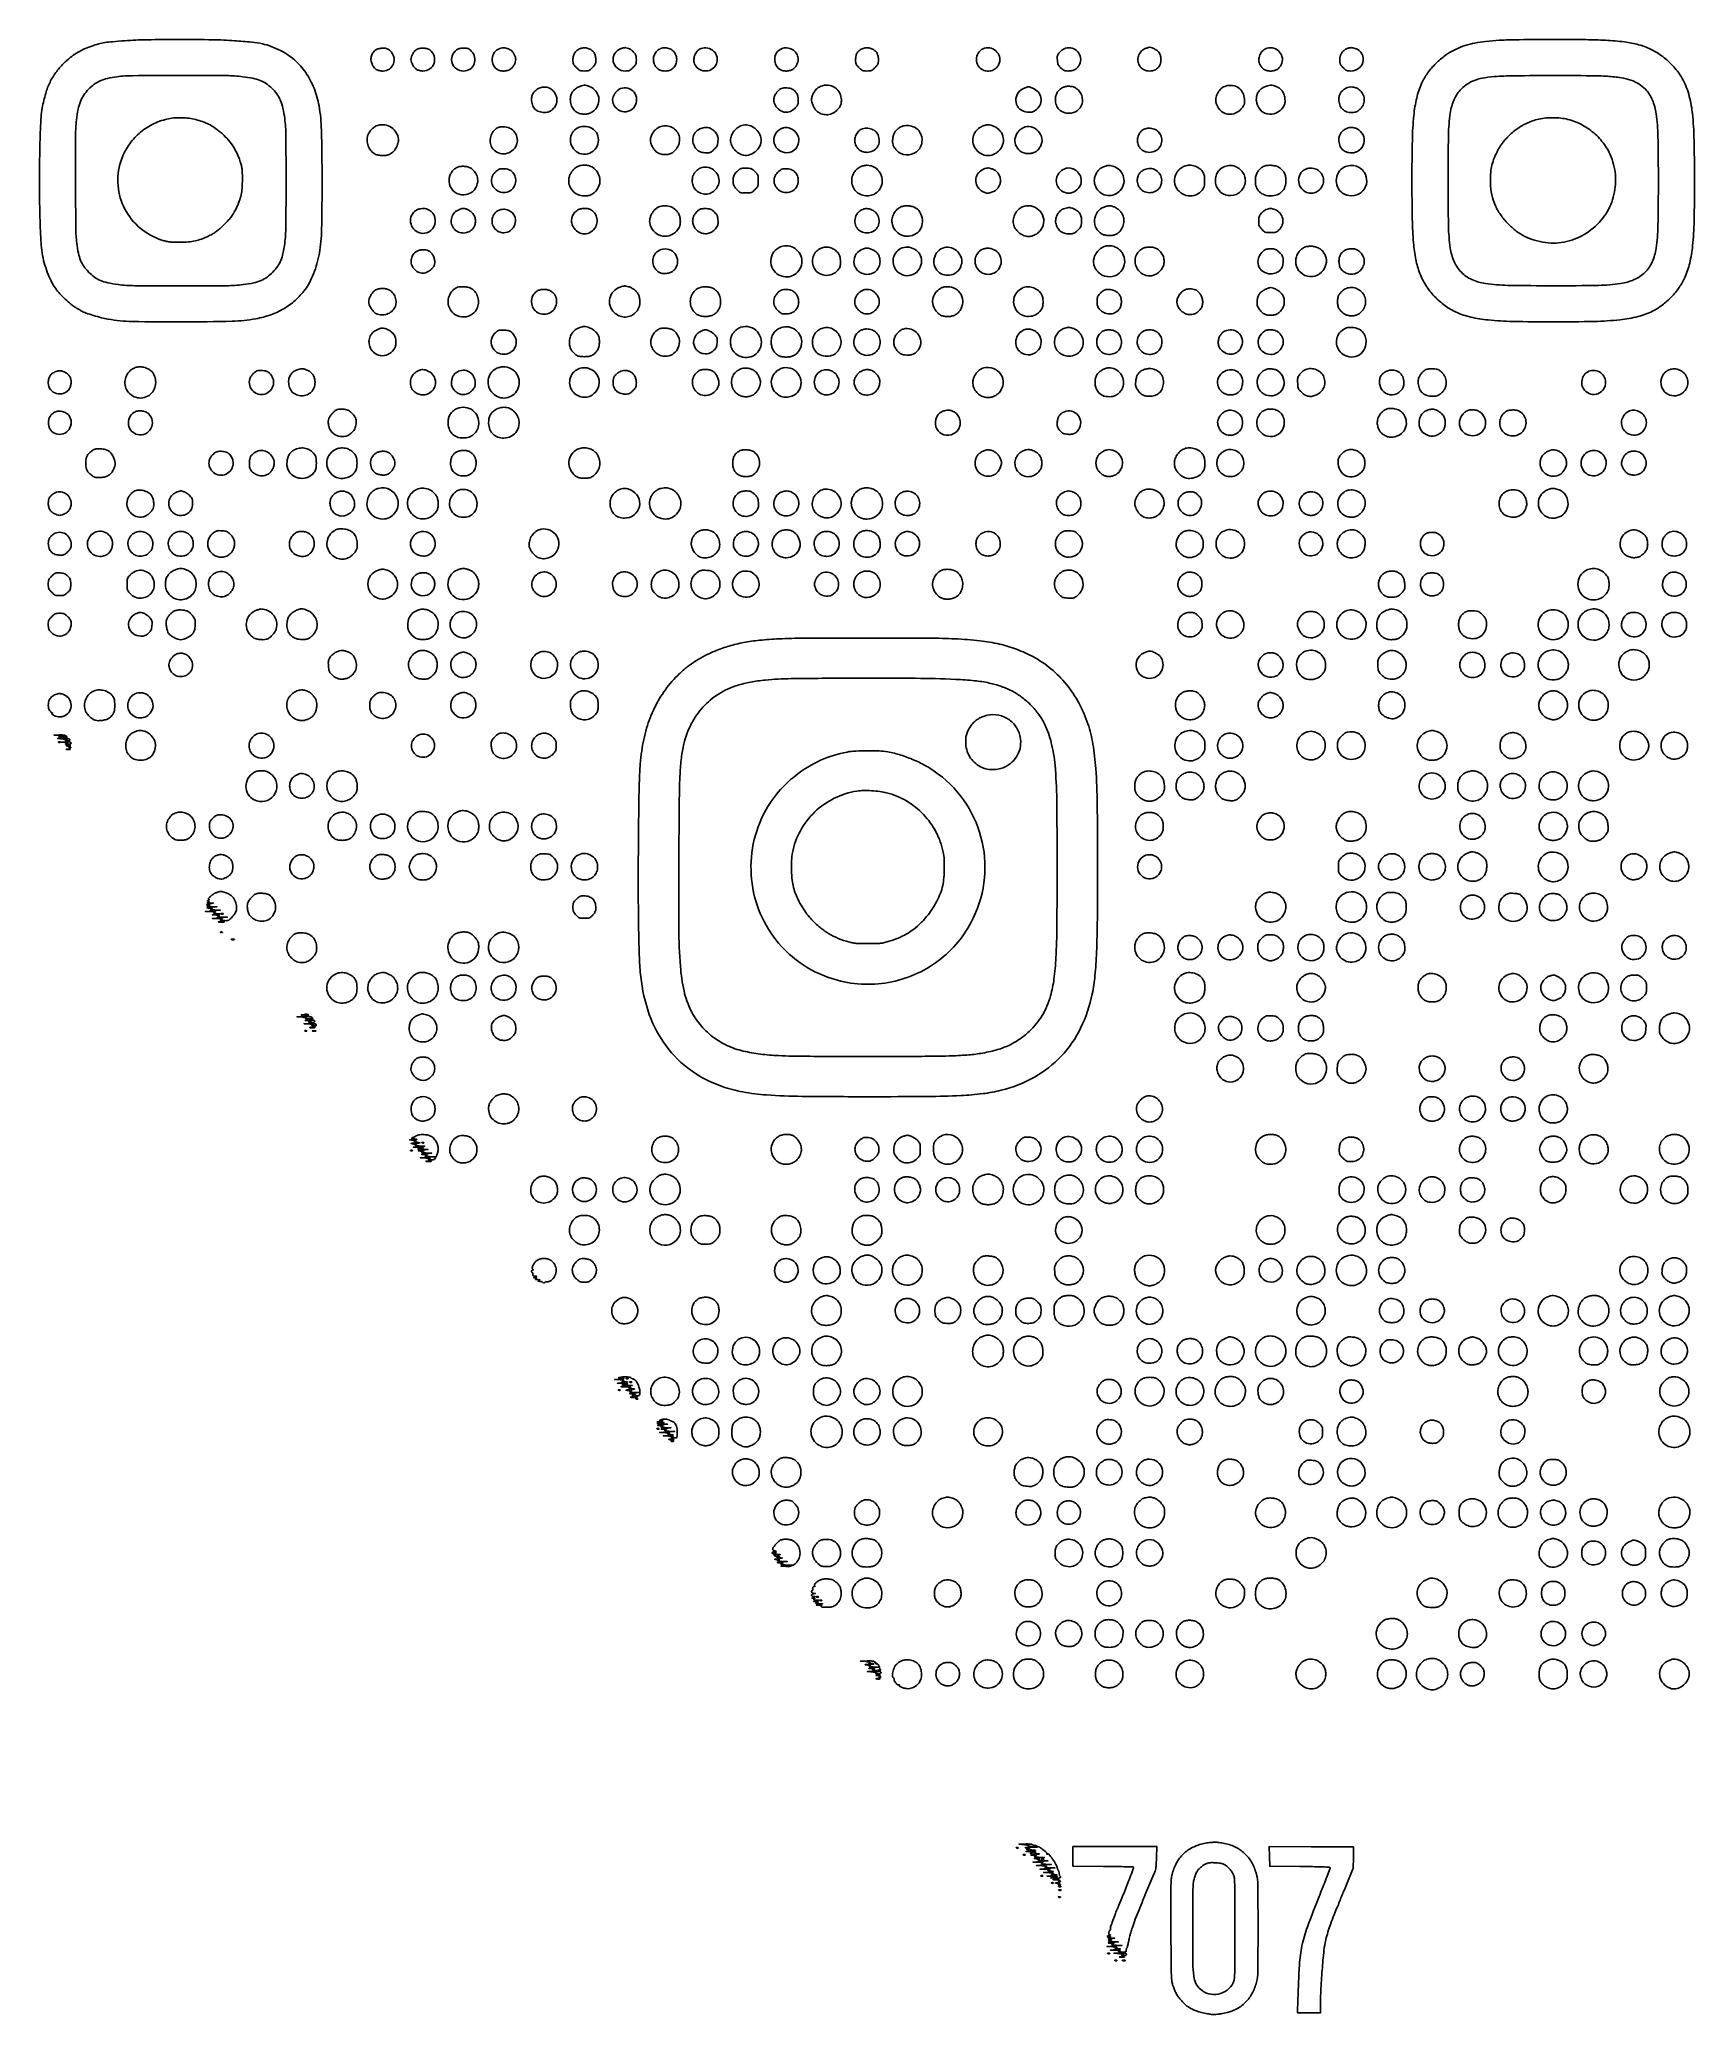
# Model space of a CAD drawing. Extents: x 235 to 2115, y 206 to 2450.
import ezdxf

# ---------------------------------------------------------------- set-up
doc = ezdxf.new("R2010")
doc.units = 0

msp = doc.modelspace()

# ---------------------------------------------------------------- linework, layer by layer
for points in [[(332, 2448.438429, 0.004609), (317.863301, 2447.34445, 0.018219), (309.207531, 2446.275403, 0.025717), (302.23697, 2444.784273, 0.017623), (294.5, 2442.412906, 0.022976), (285.088879, 2438.669316, 0.032791), (277.158674, 2434.43845, 0.032972), (269.881976, 2429.22623, 0.023599), (262.451179, 2422.513344, 0.037435), (253.50901, 2412.195412, 0.0475), (246.982317, 2401.413241, 0.04223), (242.089301, 2388.607803, 0.022083), (238.088137, 2372, 0.033438), (236.81833, 2361.92748, 0.005355), (235.869228, 2342.105097, 0.005563), (235.230363, 2317.546562, 0.003747), (235.023153, 2289.5, 0.003674), (235.245273, 2259.702291, 0.006662), (235.930744, 2235.337511, 0.007629), (237.012331, 2216.28505, 0.028325), (238.554188, 2204.361689, 0.025526), (241.189819, 2193.415191, 0.024956), (244.943365, 2182.709461, 0.02626), (249.454386, 2173.118205, 0.042569), (254.368317, 2165.572304, 0.024338), (259.584059, 2159.516107, 0.017479), (265.956613, 2153.259706, 0.017587), (272.347059, 2147.810383, 0.043189), (277.490522, 2144.406757, -0.002476), (278.511949, 2143.844483, -0.000832), (279.997204, 2143.01403, -0.000828), (281.637369, 2142.089801, -0.000948), (283.202089, 2141.200751, 0.045803), (287.88128, 2139.07145, 0.00979), (296.377689, 2136.294144, 0.010844), (305.478799, 2133.729568, 0.019945), (313, 2132.102145, 0.038603), (340.391301, 2129.463362, 0.005455), (397.088905, 2129.011854, 0.005396), (453.800399, 2129.790968, 0.039608), (480.75616, 2132.596415, 0.038581), (497.77724, 2137.124384, 0.049294), (512.482376, 2143.968961, 0.05038), (525.313676, 2153.419438, 0.04315), (536.745144, 2165.713492, 0.045947), (541.743636, 2173.495029, 0.026564), (546.344388, 2183.632602, 0.024973), (550.186046, 2195.110343, 0.024418), (552.897569, 2207, 0.039083), (555.52055, 2233.880771, 0.005325), (556.000663, 2290.397417, 0.00541), (555.267701, 2346.887127, 0.037638), (552.537008, 2374.37001, 0.049766), (546.838377, 2394.666256, 0.058768), (537.447494, 2412.247955, 0.061274), (524.616001, 2426.575436, 0.062286), (508.76101, 2437.274535, 0.026175), (498.113284, 2441.98958, 0.038413), (488.298391, 2444.894347, 0.027864), (476.064821, 2446.808887, 0.007524), (456.5, 2448.465648, 0.01339), (431.935329, 2449.514058, 0.004024), (394.516316, 2449.807004, 0.004048), (357.020066, 2449.495215, 0.012901)], [(1893, 2448.906678, 0.01335), (1877.754033, 2447.716778, 0.024332), (1865.416227, 2445.811167, 0.028079), (1854.619599, 2442.96168, 0.027655), (1844.153666, 2438.908595, 0.048914), (1832.274419, 2432.067105, 0.041582), (1821.233377, 2422.703183, 0.041527), (1811.879167, 2411.626369, 0.048419), (1805.019363, 2399.687448, 0.048935), (1799.420454, 2383.177839, 0.032445), (1796.145264, 2363.423151, 0.019938), (1794.473539, 2335.388282, 0.004979), (1794.027045, 2289.5, 0.004273), (1794.411419, 2245.692488, 0.016961), (1795.789268, 2218.824342, 0.027469), (1798.462274, 2199.867313, 0.043292), (1803.024812, 2184.091882, 0.050569), (1809.921773, 2170.484603, 0.045685), (1819.618268, 2158.02888, 0.045925), (1831.356951, 2147.603245, 0.05247), (1844.312552, 2140.019363, 0.049015), (1860.79073, 2134.434034, 0.032358), (1880.536174, 2131.163315, 0.019844), (1908.595817, 2129.484021, 0.004934), (1954.603392, 2129.013591, 0.005615), (2001.263881, 2129.520971, 0.021269), (2030.381032, 2131.405599, 0.034066), (2050.846963, 2135.029915, 0.055908), (2067.325979, 2141.140252, 0.046882), (2078.318027, 2148.038981, 0.037895), (2088.705862, 2157.333809, 0.037927), (2097.562372, 2168.079867, 0.047219), (2103.980637, 2179.312552, 0.048822), (2109.568009, 2195.775843, 0.032409), (2112.843272, 2215.466692, 0.019955), (2114.523771, 2243.383247, 0.005006), (2114.98943, 2289, 0.005907), (2114.400206, 2339.718045, 0.025903), (2112.14925, 2369.584388, 0.043851), (2107.639539, 2390.268633, 0.059641), (2099.832802, 2407.682011, 0.034107), (2095.669428, 2413.65436, 0.018815), (2089.83499, 2420.379542, 0.018781), (2083.460363, 2426.698574, 0.031714), (2077.61192, 2431.428517, 0.04167), (2064.945982, 2438.906938, 0.045285), (2051.556683, 2443.939949, 0.037246), (2035.405392, 2447.123136, 0.017068), (2014, 2448.968561, 0.010669), (1991.66027, 2449.650808, 0.002426), (1953.780826, 2449.81524, 0.002453), (1915.851934, 2449.609752, 0.010217)], [(617.893269, 2438.503091, 0.097034), (614.256253, 2435.49323, 0.09917), (612.058013, 2431.355209, 0.095205), (611.571618, 2426.545629, 0.082039), (612.843745, 2421.620337, 0.063198), (614.912665, 2418.189888, 0.088579), (617.58455, 2415.821903, 0.084611), (621.008428, 2414.45573, 0.052758), (625.315481, 2414, 0.155739), (632.504601, 2416.294908, 0.151795), (637.123389, 2422.351527, 0.148589), (637.549645, 2430.064408, 0.148366), (633.613215, 2436.715651, 0.025632), (631.516842, 2438.447861, 0.067268), (629.812663, 2439.38991, 0.0681), (627.932025, 2439.839498, 0.026774), (625.264685, 2439.959962, 0.025376), (623.24929, 2439.840623, 0.021312), (621.133899, 2439.515491, 0.021846), (619.224888, 2439.050735, 0.053894)], [(662.62655, 2437.794986, 0.06746), (660.505003, 2435.7162, 0.045758), (658.678646, 2432.86312, 0.046093), (657.418124, 2429.759881, 0.073561), (657, 2426.933248, 0.084937), (657.492992, 2424.052094, 0.046906), (658.994838, 2420.800412, 0.046653), (661.097892, 2417.852459, 0.077732), (663.419965, 2415.885678, 0.04399), (664.874854, 2415.165451, 0.026189), (666.71139, 2414.5581, 0.026079), (668.620215, 2414.141516, 0.040458), (670.29966, 2414.003738, 0.149448), (678.310178, 2416.444126, 0.164527), (683.21878, 2422.871024, 0.163146), (683.240523, 2431.00189, 0.146922), (678.385121, 2437.911704, 0.107282), (675.058315, 2439.530119, 0.061686), (670.61082, 2440.047496, 0.061108), (666.112537, 2439.461825, 0.09755)], [(708.614879, 2437.911704, 0.146689), (703.743437, 2430.985767, 0.16435), (703.776826, 2422.859889, 0.164964), (708.727065, 2416.44032, 0.147796), (716.802457, 2414, 0.150161), (724.072294, 2416.233659, 0.153075), (728.76724, 2422.14982, 0.149008), (729.314022, 2429.818229, 0.141111), (725.521131, 2436.678869, 0.027075), (723.479964, 2438.51019, 0.079098), (721.842455, 2439.446153, 0.071296), (719.899927, 2439.87858, 0.019174), (716.734859, 2440, 0.020535), (714.003528, 2439.887775, 0.042424), (711.89814, 2439.533028, 0.051733), (710.170397, 2438.89235, 0.052058)], [(759.11867, 2439.901735, 0.153232), (752.818692, 2436.385689, 0.143659), (749.459549, 2429.810042, 0.137516), (750.115816, 2422.233058, 0.136988), (754.614879, 2416.088296, 0.102834), (757.699154, 2414.554163, 0.060846), (761.787884, 2413.998473, 0.059285), (766.029507, 2414.445029, 0.081245), (769.580035, 2415.885678, 0.077732), (771.902108, 2417.852459, 0.046653), (774.005162, 2420.800412, 0.046906), (775.507008, 2424.052094, 0.084937), (776, 2426.933248, 0.073726), (775.577319, 2429.784218, 0.04693), (774.305489, 2432.894512, 0.046875), (772.472859, 2435.718506, 0.072682), (770.363139, 2437.709163, 0.045265), (767.72158, 2439.2244, 0.059508), (765.078322, 2440.075335, 0.0583), (762.26637, 2440.289758, 0.041169)], [(850.5, 2439.873359, 0.07177), (846.402906, 2437.975616, 0.092864), (843.412409, 2435.120393, 0.090738), (841.612608, 2431.320656, 0.065438), (841, 2426.659847, 0.025911), (841.147909, 2423.807591, 0.078364), (841.646552, 2421.933372, 0.072422), (842.721251, 2420.223119, 0.019946), (844.882353, 2417.882353, 0.019941), (847.264804, 2415.682722, 0.075918), (848.981041, 2414.620787, 0.078536), (850.905996, 2414.137859, 0.022267), (854, 2414, 0.022267), (857.094004, 2414.137859, 0.078536), (859.018959, 2414.620787, 0.075918), (860.735196, 2415.682722, 0.019941), (863.117647, 2417.882353, 0.019992), (865.249886, 2420.192275, 0.069911), (866.334091, 2421.899343, 0.077915), (866.844677, 2423.738942, 0.028814), (867, 2426.432013, 0.027722), (866.88892, 2428.433918, 0.021535), (866.554403, 2430.589989, 0.021988), (866.065779, 2432.578426, 0.048118), (865.483073, 2434.032733, 0.104264), (862.961461, 2437.119122, 0.076724), (859.128935, 2439.338196, 0.074995), (854.713196, 2440.334851, 0.090937)], [(895.5, 2439.485417, 0.173779), (888.370133, 2433.683301, 0.184883), (886.780058, 2424.842499, 0.180948), (891.504961, 2417.0612, 0.16833), (900.340153, 2414, 0.025911), (903.192409, 2414.147909, 0.078364), (905.066628, 2414.646552, 0.072422), (906.776881, 2415.721251, 0.019946), (909.117647, 2417.882353, 0.019935), (911.300639, 2420.246722, 0.074387), (912.368093, 2421.960104, 0.078524), (912.857781, 2423.862471, 0.023808), (913, 2426.847557, 0.023713), (912.866464, 2429.661589, 0.062151), (912.42791, 2431.632198, 0.065607), (911.534768, 2433.372554, 0.028848), (909.938412, 2435.417363, 0.025737), (907.969677, 2437.439587, 0.057064), (906.237819, 2438.711172, 0.051704), (904.157951, 2439.630055, 0.017951), (901, 2440.527199, 0.087533), (900.170278, 2440.582273, 0.019716), (898.765625, 2440.373184, 0.019857), (897.1414, 2439.998181, 0.01809)], [(943, 2440.247811, 0.11259), (938.451697, 2438.356561, 0.089994), (934.735206, 2434.546692, 0.090072), (932.596606, 2429.677272, 0.113071), (932.552448, 2424.761205, 0.072213), (934.310835, 2420.095023, 0.101001), (937.193829, 2416.712743, 0.099084), (941.217432, 2414.6887, 0.06724), (946.315481, 2414, 0.105694), (951.586866, 2415.126893, 0.112807), (955.79535, 2418.298891, 0.10937), (958.295914, 2423.074203, 0.094467), (958.727193, 2428.727979, 0.101332), (957.046228, 2433.900487, 0.105998), (953.485676, 2437.900036, 0.104667), (948.557707, 2440.12215, 0.096516)], [(988.014389, 2439.89266, 0.12262), (983.298132, 2437.60141, 0.102932), (979.840051, 2433.231109, 0.099812), (978.342784, 2427.72022, 0.107916), (979.166163, 2422.22295, 0.148614), (983.513752, 2416.606575, 0.134949), (990.422671, 2414.09473, 0.133473), (997.703609, 2415.456871, 0.144219), (1003.040484, 2420.298549, 0.148679), (1004.958095, 2427.735503, 0.154043), (1002.368507, 2434.862302, 0.147902), (996.042608, 2439.406281, 0.135178)], [(1079.462438, 2439.896458, 0.148587), (1073.474971, 2436.093264, 0.138287), (1070.407666, 2429.493383, 0.133288), (1071.188409, 2422.070347, 0.134419), (1075.614879, 2416.088296, 0.102834), (1078.699154, 2414.554163, 0.060846), (1082.787884, 2413.998473, 0.059285), (1087.029507, 2414.445029, 0.081245), (1090.580035, 2415.885678, 0.077732), (1092.902108, 2417.852459, 0.046653), (1095.005162, 2420.800412, 0.046906), (1096.507008, 2424.052094, 0.084937), (1097, 2426.933248, 0.124529), (1095.522985, 2432.771713, 0.110117), (1091.401642, 2437.519212, 0.108802), (1085.607899, 2440.10502, 0.119035)], [(1171.941601, 2440.02712, 0.060386), (1167.379387, 2438.063802, 0.103462), (1164.313272, 2435.30214, 0.101596), (1162.57671, 2431.50468, 0.056662), (1162, 2426.432013, 0.028814), (1162.155323, 2423.738942, 0.077915), (1162.665909, 2421.899343, 0.069911), (1163.750114, 2420.192275, 0.019992), (1165.882353, 2417.882353, 0.019941), (1168.264804, 2415.682722, 0.075918), (1169.981041, 2414.620787, 0.078536), (1171.905996, 2414.137859, 0.022267), (1175, 2414, 0.022267), (1178.094004, 2414.137859, 0.078536), (1180.018959, 2414.620787, 0.075918), (1181.735196, 2415.682722, 0.019941), (1184.117647, 2417.882353, 0.019992), (1186.249886, 2420.192275, 0.069911), (1187.334091, 2421.899343, 0.077915), (1187.844677, 2423.738942, 0.028814), (1188, 2426.432013, 0.027722), (1187.88892, 2428.433918, 0.021535), (1187.554403, 2430.589989, 0.021988), (1187.065779, 2432.578426, 0.048118), (1186.483073, 2434.032733, 0.10428), (1184.026183, 2437.039716, 0.071855), (1180.228334, 2439.287786, 0.07125), (1175.912472, 2440.384027, 0.098377)], [(1308.64255, 2439.982106, 0.14621), (1302.431112, 2435.869581, 0.139002), (1299.342482, 2428.941626, 0.141292), (1300.371394, 2421.510576, 0.152408), (1305.189824, 2416.025635, 0.097441), (1310.536831, 2414.054167, 0.103547), (1316.111215, 2414.318519, 0.105584), (1321.028388, 2416.780103, 0.10514), (1324.51998, 2421.038636, 0.153903), (1325.809735, 2428.470157, 0.141943), (1322.674894, 2435.57428, 0.141446), (1316.216899, 2439.918841, 0.152576)], [(1400.351605, 2439.917736, 0.058793), (1398.917027, 2439.307126, 0.026075), (1397.184493, 2438.191735, 0.025371), (1395.4519, 2436.805301, 0.031176), (1393.991098, 2435.33708, 0.023147), (1392.165768, 2433.053108, 0.084151), (1391.343886, 2431.394476, 0.076676), (1391.075588, 2429.478076, 0.017197), (1391.235428, 2426.174585, 0.021045), (1391.626987, 2423.053982, 0.06685), (1392.247972, 2421.049412, 0.071883), (1393.349248, 2419.359046, 0.027013), (1395.33125, 2417.335242, 0.025229), (1397.45349, 2415.578777, 0.065974), (1399.178208, 2414.615921, 0.067413), (1401.071994, 2414.146874, 0.027245), (1403.735315, 2414.003738, 0.057262), (1407.917798, 2414.487632, 0.076222), (1411.463747, 2415.911055, 0.079527), (1414.310333, 2418.272926, 0.069212), (1416.439491, 2421.51373, 0.145636), (1417.600145, 2428.999312, 0.146775), (1414.472579, 2435.875339, 0.144976), (1408.037908, 2439.950025, 0.141309)], [(1490.316317, 2439.056621, 0.108552), (1485.972722, 2435.806082, 0.103316), (1483.296901, 2430.979297, 0.102806), (1482.769197, 2425.464443, 0.106416), (1484.499178, 2420.270679, 0.136355), (1489.275626, 2415.674253, 0.121863), (1495.953677, 2413.950379, 0.122985), (1502.617528, 2415.543361, 0.140373), (1507.364459, 2420.039833, 0.08277), (1508.535315, 2423.072946, 0.049622), (1508.937524, 2426.923556, 0.049013), (1508.570992, 2430.851927, 0.071689), (1507.433683, 2434.128243, 0.100471), (1505.651916, 2436.342809, 0.038687), (1502.41505, 2438.632548, 0.038748), (1498.84947, 2440.40301, 0.09615), (1496, 2440.956076, 0.067681), (1495.168231, 2440.842968, 0.013054), (1493.711668, 2440.398111, 0.013676), (1492.028044, 2439.783776, 0.012241)], [(1629.64255, 2439.982106, 0.112019), (1624.618824, 2437.121887, 0.106214), (1621.2046, 2432.324074, 0.106935), (1620.076457, 2426.575559, 0.114997), (1621.48002, 2421.038636, 0.058746), (1623.62674, 2417.864179, 0.082458), (1626.250869, 2415.679394, 0.080197), (1629.498172, 2414.421022, 0.052459), (1633.5, 2414, 0.052459), (1637.501828, 2414.421022, 0.080197), (1640.749131, 2415.679394, 0.082458), (1643.37326, 2417.864179, 0.058746), (1645.51998, 2421.038636, 0.153903), (1646.809735, 2428.470157, 0.141943), (1643.674894, 2435.57428, 0.141446), (1637.216899, 2439.918841, 0.152576)], [(1720.450423, 2439.626927, 0.066158), (1716.888134, 2437.432477, 0.0761), (1714.213619, 2434.471725, 0.076813), (1712.564804, 2430.871022, 0.069133), (1712, 2426.805628, 0.024257), (1712.143458, 2423.850338, 0.078503), (1712.635084, 2421.954227, 0.073956), (1713.704112, 2420.241582, 0.019936), (1715.882353, 2417.882353, 0.019924), (1718.220403, 2415.723567, 0.072242), (1719.929186, 2414.648726, 0.078459), (1721.798258, 2414.15022, 0.02621), (1724.632353, 2414.003738, 0.176943), (1734.198169, 2417.506694, 0.19754), (1738.706473, 2426.17804, 0.199873), (1735.791162, 2435.433076, 0.179416), (1727, 2440.420405, 0.040195), (1725.395488, 2440.550067, 0.030222), (1723.627217, 2440.443601, 0.030484), (1721.907292, 2440.12794, 0.044412)], [(466.038007, 2407.575689, -0.018577), (477.465079, 2405.722448, -0.04471), (485.677131, 2403.296089, -0.053967), (492.360935, 2399.7783, -0.040683), (498.853486, 2394.59611, -0.049551), (504.54746, 2388.062359, -0.053796), (508.665279, 2380.706164, -0.045959), (511.562883, 2371.690684, -0.02393), (513.577444, 2360.043506, -0.028574), (514.883479, 2340.370099, -0.002342), (515.113947, 2288.850865, -0.002251), (514.870478, 2237.180055, -0.03049), (513.547745, 2218.361996, -0.017567), (511.608355, 2206.805331, -0.047192), (509.181266, 2198.83833, -0.056749), (505.60221, 2192.339543, -0.036203), (500.110065, 2185.673604, -0.043621), (493.605755, 2179.944882, -0.058451), (486.783622, 2176.055758, -0.048577), (478.309995, 2173.394787, -0.020341), (466.5, 2171.409765, -0.029313), (447.269938, 2170.114829, -0.002232), (395.211429, 2169.89801, -0.002176), (343.051386, 2170.140564, -0.030543), (324.361996, 2171.452255, -0.019273), (312.497494, 2173.484947, -0.04832), (304.129371, 2176.117444, -0.05846), (297.397824, 2179.95502, -0.041649), (290.855669, 2185.671811, -0.038838), (285.39605, 2192.263487, -0.056399), (281.768701, 2198.880947, -0.04705), (279.304139, 2207.000077, -0.01871), (277.409765, 2218.5, -0.029212), (276.281351, 2235.206894, -0.001576), (275.969888, 2288.175318, -0.001651), (276.00013, 2340.947538, -0.027312), (277.027842, 2358.5, -0.020208), (278.886683, 2370.51412, -0.046014), (281.473223, 2379.31402, -0.055), (285.279783, 2386.48977, -0.043057), (290.851504, 2393.328189, -0.041568), (297.294864, 2398.956302, -0.055086), (304.02869, 2402.855013, -0.04793), (312.160649, 2405.540549, -0.022933), (323, 2407.48303, -0.030848), (340.775223, 2408.72559, -0.001867), (394.228734, 2408.959781, -0.001938), (447.52285, 2408.787708, -0.029139)], [(2016.267821, 2408.002164, -0.020299), (2031.561671, 2406.386035, -0.045962), (2042.860979, 2403.64803, -0.058459), (2051.668427, 2399.43282, -0.060496), (2059.149193, 2393.333681, -0.092463), (2067.090661, 2381.253146, -0.064122), (2071.446054, 2365.458984, -0.030599), (2073.483434, 2339.989818, -0.004661), (2073.958807, 2289, -0.004753), (2073.473229, 2237.916266, -0.031878), (2071.376694, 2212.636627, -0.06764), (2066.869014, 2197.051854, -0.094843), (2058.640446, 2185.171289, -0.09033), (2046.570929, 2176.989027, -0.067762), (2031.113562, 2172.539661, -0.031724), (2006.127126, 2170.498076, -0.00459), (1955, 2170.04206, -0.004514), (1902.881757, 2170.526173, -0.031705), (1877.584228, 2172.597698, -0.068625), (1862.073535, 2177.093619, -0.094203), (1850.171289, 2185.359554, -0.091036), (1842.004712, 2197.442356, -0.067244), (1837.558499, 2212.992352, -0.031515), (1835.511394, 2238.146301, -0.004584), (1835.047827, 2289.5, -0.004457), (1835.515738, 2341.169785, -0.031571), (1837.546878, 2366.162261, -0.068161), (1841.984307, 2381.575003, -0.090116), (1850.171289, 2393.640446, -0.057732), (1857.554281, 2399.605065, -0.056645), (1866.151393, 2403.768837, -0.046494), (1876.887776, 2406.452468, -0.022964), (1890.879962, 2407.942603, -0.013144), (1911.316637, 2408.635504, -0.001783), (1954.160847, 2408.808599, -0.001698), (1997.093533, 2408.683191, -0.014594)], [(802.450423, 2394.593404, 0.042767), (801.088345, 2393.855875, 0.021586), (799.503411, 2392.71256, 0.021268), (797.957216, 2391.381903, 0.029545), (796.700423, 2390.05582, 0.035128), (795.339296, 2388.186167, 0.062031), (794.535688, 2386.457485, 0.055365), (794.127883, 2384.45219, 0.022687), (794.003738, 2381.673275, 0.079131), (794.998618, 2375.455297, 0.119429), (797.872663, 2370.812747, 0.118422), (802.573949, 2367.975472, 0.076964), (808.873615, 2367, 0.024631), (811.522178, 2367.130554, 0.055173), (813.490108, 2367.54741, 0.060301), (815.210194, 2368.355995, 0.034919), (817.059249, 2369.703309, 0.074347), (820.69268, 2373.82211, 0.095377), (822.583436, 2378.497897, 0.097618), (822.580813, 2383.456107, 0.081533), (820.73355, 2388.395899, 0.086104), (817.289441, 2392.548998, 0.095249), (812.758061, 2395.123934, 0.095992), (807.624613, 2395.823391, 0.088937)], [(846.969961, 2395.75, 0.05674), (843.041651, 2393.16986, 0.076742), (840.234629, 2389.989393, 0.07885), (838.568082, 2386.181571, 0.06388), (838, 2381.753246, 0.071481), (838.891373, 2375.550053, 0.095767), (841.491472, 2370.511396, 0.101911), (845.633401, 2367.020328, 0.091222), (850.983486, 2365.275389, 0.042554), (855.351941, 2365.064334, 0.062455), (859.143297, 2365.68213, 0.066794), (862.475384, 2367.168823, 0.05815), (865.474282, 2369.540949, 0.116292), (869.69199, 2376.361081, 0.126816), (870.236269, 2384.121104, 0.126458), (866.959766, 2391.193526, 0.11527), (860.578599, 2396.103669, 0.037195), (856.85673, 2397.470558, 0.076045), (853.778354, 2397.859918, 0.075095), (850.699412, 2397.312706, 0.035512)], [(893.24086, 2393.005402, 0.062193), (890.483027, 2390.81262, 0.051215), (888.139624, 2387.869737, 0.053241), (886.538778, 2384.668901, 0.089243), (886.003738, 2381.717881, 0.169962), (889.037382, 2373.01371, 0.168998), (896.844293, 2368.076714, 0.172867), (905.892376, 2369.106177, 0.176469), (912.156255, 2375.620337, 0.154223), (913.098707, 2384.119439, 0.159311), (908.961523, 2391.488661, 0.163389), (901.367031, 2394.874232, 0.162139)], [(1078, 2394.296293, 0.085238), (1075.76784, 2393.021066, 0.037969), (1073.316658, 2390.66783, 0.037772), (1071.186232, 2387.89068, 0.065114), (1069.924052, 2385.269875, 0.068516), (1069.251329, 2381.613602, 0.075664), (1069.631288, 2378.039192, 0.073293), (1071.077816, 2374.648747, 0.05902), (1073.533333, 2371.533333, 0.09519), (1078.396966, 2368.237343, 0.114946), (1083.814822, 2367.268841, 0.11236), (1089.196616, 2368.791815, 0.087902), (1093.950015, 2372.595852, 0.028875), (1095.505883, 2374.589018, 0.062314), (1096.404118, 2376.311843, 0.061623), (1096.855871, 2378.215123, 0.027693), (1096.996262, 2380.784796, 0.05815), (1096.524759, 2384.797677, 0.06655), (1095.143068, 2388.402329, 0.070409), (1092.948618, 2391.352626, 0.078519), (1090.093882, 2393.451451, 0.067578), (1087.506544, 2394.373385, 0.034415), (1084.081104, 2394.851025, 0.034427), (1080.637527, 2394.85418, 0.070383)], [(1120.575022, 2395.73355, 0.076593), (1117.403331, 2393.219494, 0.050966), (1114.605824, 2389.50745, 0.051503), (1112.653155, 2385.371133, 0.086527), (1112.021962, 2381.592716, 0.068564), (1112.474697, 2378.470808, 0.033233), (1113.850698, 2374.670239, 0.033205), (1115.701951, 2371.116037, 0.074658), (1117.645368, 2368.788138, 0.086715), (1122.937375, 2365.520716, 0.093011), (1128.894579, 2364.346288, 0.094341), (1134.803465, 2365.415218, 0.092165), (1139.961018, 2368.583747, 0.041606), (1143.040619, 2371.87018, 0.071511), (1144.924391, 2375.107668, 0.073556), (1145.78831, 2378.678921, 0.046608), (1145.77696, 2382.969423, 0.125715), (1142.968234, 2390.762761, 0.127168), (1136.775149, 2396.214173, 0.125908), (1128.663619, 2398.01373, 0.121893)], [(1352.035882, 2393.75, 0.156658), (1345.543412, 2387.267834, 0.168919), (1344.291525, 2378.430606, 0.16947), (1348.792044, 2370.744222, 0.1576), (1357.24231, 2367.243838, 0.020544), (1360.114562, 2367.131747, 0.053952), (1362.161416, 2367.357557, 0.061087), (1363.96193, 2367.993852, 0.032848), (1366, 2369.180861, 0.118909), (1371.184667, 2374.847323, 0.137471), (1372.856077, 2381.950777, 0.14006), (1370.586322, 2388.789754, 0.125205), (1364.964118, 2393.75, 0.017207), (1363.131877, 2394.611249, 0.01751), (1361.255276, 2395.339063, 0.017574), (1359.584017, 2395.855703, 0.066264), (1358.5, 2396, 0.066264), (1357.415983, 2395.855703, 0.017574), (1355.744724, 2395.339063, 0.01751), (1353.868123, 2394.611249, 0.017207)], [(1396.847806, 2395.039236, 0.06598), (1393.506407, 2392.603149, 0.072053), (1391.029126, 2389.445277, 0.07067), (1389.515978, 2385.659485, 0.060047), (1389.003738, 2381.381966, 0.088727), (1390.120128, 2375.167823, 0.109878), (1393.302715, 2370.241959, 0.108958), (1398.297521, 2367.10189, 0.086072), (1404.602117, 2366.003738, 0.155778), (1413.829581, 2368.942657, 0.169822), (1419.258527, 2376.596423, 0.16233), (1418.859407, 2386.246615, 0.142524), (1412.762703, 2394.327846, 0.092015), (1409.412153, 2395.978759, 0.057471), (1405.079926, 2396.675604, 0.056572), (1400.611521, 2396.369697, 0.079371)], [(1582.593711, 2396.958732, 0.105092), (1577.820907, 2394.350874, 0.076822), (1573.881778, 2389.74905, 0.077238), (1571.532956, 2384.200538, 0.108681), (1571.373522, 2378.846461, 0.140947), (1575.908655, 2369.847053, 0.160087), (1584.325852, 2365.177706, 0.157279), (1593.989061, 2366.372396, 0.135548), (1601.814704, 2373.023797, 0.033847), (1603.01271, 2375.072175, 0.061743), (1603.654474, 2376.896786, 0.052626), (1603.887596, 2379.012808, 0.018589), (1603.788043, 2382.065397, 0.102252), (1601.706102, 2389.484842, 0.120806), (1596.923255, 2394.962193, 0.121781), (1590.182405, 2397.57804, 0.104999)], [(1625.966006, 2395.75, 0.066382), (1621.942187, 2392.997167, 0.082502), (1619.117704, 2389.458273, 0.081695), (1617.571, 2385.167022, 0.063622), (1617.293843, 2380.208529, 0.152449), (1621.052615, 2370.625845, 0.167343), (1629.468026, 2365.316818, 0.161575), (1639.604163, 2366.223234, 0.142031), (1647.814704, 2373.023797, 0.033847), (1649.01271, 2375.072175, 0.061743), (1649.654474, 2376.896786, 0.052626), (1649.887596, 2379.012808, 0.018589), (1649.788043, 2382.065397, 0.053218), (1648.947171, 2386.7906, 0.074496), (1647.157641, 2390.680613, 0.077628), (1644.374128, 2393.760919, 0.063768), (1640.598931, 2396.094566, 0.042918), (1636.72794, 2397.466109, 0.06968), (1633.267669, 2397.867882, 0.069252), (1629.815114, 2397.304236, 0.041854)], [(1718.411303, 2394.109054, 0.04607), (1714.992905, 2391.56569, 0.076116), (1712.714932, 2388.789374, 0.079438), (1711.432829, 2385.547776, 0.05476), (1711.003738, 2381.615141, 0.084341), (1712.052623, 2375.468455, 0.11276), (1715.057715, 2370.695114, 0.113716), (1719.814849, 2367.726566, 0.086855), (1725.892732, 2366.757197, 0.060031), (1729.386314, 2367.231839, 0.074054), (1732.407074, 2368.518946, 0.0666), (1735.154236, 2370.757031, 0.038181), (1737.839118, 2374.091948, 0.123773), (1739.789943, 2379.350989, 0.10197), (1739.224778, 2385.325278, 0.099), (1736.306432, 2390.732458, 0.109297), (1731.618565, 2394.376713, 0.054671), (1728.202816, 2395.561335, 0.061292), (1724.742338, 2395.916117, 0.063807), (1721.420612, 2395.421887, 0.068217)], [(378, 2358.961231, 0.062596), (361.070747, 2352.263622, 0.063588), (346.424541, 2341.612625, 0.063656), (334.937519, 2327.634644, 0.062968), (327.285504, 2311.166651, 0.099546), (324.23439, 2283.734741, 0.098975), (332.009381, 2257.19435, 0.098145), (349.469039, 2235.512673, 0.09612), (374, 2221.934586, 0.01885), (378.476763, 2220.665744, 0.029347), (382.421495, 2219.948692, 0.023048), (387.050846, 2219.600625, 0.00724), (394, 2219.5, 0.01673), (404.136129, 2219.839243, 0.036779), (411.810332, 2220.924126, 0.038992), (418.962338, 2223.073235, 0.021182), (427.376029, 2226.752198, 0.017024), (432.332254, 2229.386947, 0.029204), (436.243004, 2231.954998, 0.025953), (440.125705, 2235.168235, 0.010543), (445.081081, 2239.918919, 0.010543), (449.831765, 2244.874295, 0.025953), (453.045002, 2248.756996, 0.029204), (455.613053, 2252.667746, 0.017024), (458.247802, 2257.623971, 0.021182), (461.926765, 2266.037662, 0.038992), (464.075874, 2273.189668, 0.036779), (465.160757, 2280.863871, 0.01673), (465.5, 2291, 0.00724), (465.399375, 2297.949154, 0.023048), (465.051308, 2302.578505, 0.029347), (464.334256, 2306.523237, 0.01885), (463.065414, 2311, 0.035996), (458.690432, 2321.770491, 0.042219), (453.004116, 2331.209778, 0.041349), (445.704166, 2339.71599, 0.032257), (436.5, 2347.698303, 0.062543), (423.739913, 2355.089366, 0.052519), (408.774936, 2359.639067, 0.052027), (393.039399, 2360.999507, 0.058562)], [(1936.229512, 2358.984903, 0.054906), (1922.351599, 2353.666621, 0.050871), (1909.574104, 2345.344187, 0.051024), (1898.775495, 2334.641718, 0.056004), (1890.749769, 2322.284825, 0.025641), (1886.849653, 2313.381145, 0.038185), (1884.457276, 2305.223082, 0.037651), (1883.312743, 2296.710779, 0.024033), (1883.209531, 2286.720321, 0.040891), (1884.799889, 2273.471127, 0.051951), (1888.497112, 2261.727667, 0.051238), (1894.585574, 2250.873623, 0.038224), (1903.328472, 2240.280475, 0.039964), (1912.418488, 2232.235222, 0.0454), (1922.309992, 2226.117774, 0.044425), (1933.331726, 2221.787621, 0.035595), (1945.796082, 2219.073595, 0.094717), (1969.529334, 2220.157368, 0.084451), (1992.260079, 2229.848369, 0.083804), (2010.649783, 2246.596812, 0.091152), (2021.875718, 2268, 0.035298), (2024.599052, 2279.595305, 0.042432), (2025.44149, 2290.761279, 0.042595), (2024.386623, 2301.873353, 0.036033), (2021.44491, 2313.307247, 0.066587), (2013.866113, 2328.726718, 0.0605), (2002.289, 2342.177866, 0.059871), (1987.699393, 2352.58658, 0.062505), (1971.265043, 2359.060092, 0.03762), (1963.124712, 2360.500919, 0.025537), (1953.718846, 2360.961386, 0.025554), (1944.326725, 2360.460841, 0.037996)], [(617.481407, 2351.606432, 0.073907), (614.310195, 2349.625, 0.043312), (611.161278, 2346.430486, 0.043556), (608.647334, 2342.79176, 0.083211), (607.42755, 2339.4655, 0.078223), (607.253723, 2333.538149, 0.073832), (608.891281, 2327.716583, 0.077098), (612.054204, 2322.841155, 0.099916), (616.311891, 2319.656287, 0.069492), (620.050268, 2318.482215, 0.038514), (624.82251, 2318.058503, 0.038653), (629.505878, 2318.366654, 0.083765), (632.930544, 2319.464083, 0.088695), (637.234506, 2322.764435, 0.068012), (640.606212, 2327.65209, 0.069106), (642.498421, 2333.17517, 0.099151), (642.469637, 2338.333679, 0.11354), (639.156709, 2345.569817, 0.107176), (632.955962, 2350.811749, 0.108161), (625.191078, 2352.983994, 0.117592)], [(755.177228, 2349.373752, 0.112258), (750.45311, 2345.434411, 0.095226), (747.549116, 2339.606469, 0.094945), (747.007482, 2333.101694, 0.11077), (748.994598, 2327.24086, 0.131901), (754.687638, 2321.819256, 0.12951), (762.371321, 2319.929906, 0.128529), (770.033401, 2322.068069, 0.128936), (775.658506, 2327.680258, 0.125284), (777.80863, 2335.134483, 0.131731), (776.067983, 2342.555144, 0.13002), (770.819785, 2348.178021, 0.120508), (763.324492, 2350.673535, 0.026211), (761.001011, 2350.741238, 0.033744), (758.874008, 2350.5477, 0.036425), (756.93567, 2350.091763, 0.041935)], [(844.927667, 2348.596817, 0.14097), (839.507691, 2342.081169, 0.135312), (838.267052, 2333.5715, 0.13423), (841.563328, 2325.577107, 0.137873), (848.439658, 2320.469895, 0.151469), (857.788191, 2319.869297, 0.151857), (865.825683, 2324.664364, 0.149538), (869.806503, 2333.239952, 0.146227), (868.357081, 2342.659936, 0.121573), (864.289858, 2347.638136, 0.099234), (858.065883, 2350.613945, 0.097821), (851.09602, 2350.984743, 0.114237)], [(938.052739, 2349.77658, 0.071217), (934.574377, 2347.219444, 0.056988), (931.644052, 2343.601818, 0.058301), (929.669638, 2339.51962, 0.085489), (929.021962, 2335.592716, 0.071339), (929.567919, 2331.969012, 0.046236), (931.160018, 2328.033049, 0.046305), (933.443311, 2324.465537, 0.072664), (936.068075, 2321.951526, 0.081442), (940.20089, 2319.923191, 0.062824), (945.158343, 2319.081174, 0.064195), (950.048075, 2319.500041, 0.096096), (953.976203, 2321.185296, 0.083331), (958.618699, 2325.625735, 0.087901), (961.453082, 2331.261169, 0.09167), (962.109237, 2337.322589, 0.100904), (960.501051, 2342.997967, 0.102704), (956.476068, 2347.955608, 0.098039), (950.746672, 2351.002133, 0.097323), (944.252078, 2351.648674, 0.099559)], [(985.019933, 2348.248446, 0.119884), (979.605203, 2343.648582, 0.130945), (977.130255, 2337.220929, 0.126052), (978.142621, 2330.221503, 0.106641), (982.418682, 2324.062819, 0.051031), (983.993585, 2322.866954, 0.055774), (985.733207, 2322.05638, 0.044368), (987.922868, 2321.52998, 0.018762), (990.930054, 2321.198678, 0.015529), (994.644595, 2321.045728, 0.086401), (996.606512, 2321.366926, 0.087872), (998.329318, 2322.330469, 0.016351), (1001.070737, 2324.724903, 0.019684), (1003.457555, 2327.133792, 0.070478), (1004.679495, 2328.917176, 0.073745), (1005.329483, 2330.927165, 0.022883), (1005.710048, 2334.089043, 0.019874), (1005.807328, 2336.92544, 0.045549), (1005.601504, 2339.051818, 0.05372), (1005.045764, 2340.881581, 0.039646), (1004.064808, 2342.75914, 0.085942), (1000.336324, 2346.90728, 0.096937), (995.574221, 2349.34964, 0.09784), (990.279315, 2349.803811, 0.089258)], [(1032.791359, 2352.055347, 0.08131), (1027.892509, 2349.568224, 0.070832), (1023.772775, 2345.545571, 0.072096), (1020.999308, 2340.609877, 0.09044), (1020.021962, 2335.46189, 0.105132), (1021.141999, 2330.000174, 0.07484), (1024.476848, 2324.694721, 0.073706), (1029.28944, 2320.532269, 0.095411), (1034.708214, 2318.394961, 0.135249), (1042.46761, 2319.043763, 0.109938), (1049.512063, 2323.571807, 0.110531), (1053.944541, 2330.636247, 0.137963), (1054.453203, 2338.333679, 0.102905), (1051.558463, 2344.934273, 0.097244), (1046.223879, 2349.989639, 0.100503), (1039.535497, 2352.540196, 0.118426)], [(1077.019933, 2348.248446, 0.195106), (1069.937727, 2340.171084, 0.19762), (1070.533234, 2329.497495, 0.193809), (1078.507363, 2322.187416, 0.190995), (1089.383462, 2322.386861, 0.152481), (1095.273718, 2327.33217, 0.141007), (1097.53245, 2334.912743, 0.138523), (1095.42894, 2342.637117, 0.145716), (1089.624167, 2347.939892, 0.034189), (1086.026327, 2349.387311, 0.072543), (1083.073114, 2349.892144, 0.077915), (1080.235524, 2349.518159, 0.044785)], [(1167.419965, 2347.114322, 0.108184), (1163.733145, 2343.588194, 0.090025), (1161.553721, 2338.608889, 0.089666), (1161.258504, 2333.162897, 0.106108), (1162.955997, 2328.304334, 0.05436), (1165.271027, 2325.297706, 0.074904), (1167.967159, 2323.220347, 0.07433), (1171.17227, 2322.019145, 0.052596), (1175, 2321.615385, 0.117579), (1181.871412, 2323.253903, 0.135697), (1186.840681, 2327.772304, 0.132138), (1188.864346, 2334.305375, 0.108779), (1187.560176, 2341.510222, 0.129633), (1184.289478, 2345.780559, 0.097299), (1178.976223, 2348.448674, 0.094101), (1172.884104, 2348.960024, 0.111378)], [(1211.989831, 2349.75, 0.041196), (1208.822115, 2347.188769, 0.059958), (1206.541375, 2344.418326, 0.062892), (1205.056881, 2341.292374, 0.051421), (1204.266694, 2337.673748, 0.03358), (1204.076734, 2333.465263, 0.070618), (1204.606717, 2330.243275, 0.071897), (1206.004133, 2327.33243, 0.035912), (1208.523975, 2324.105143, 0.192392), (1219.501987, 2318.721423, 0.189691), (1231.248808, 2322.343808, 0.188015), (1237.444234, 2333.038496, 0.190345), (1234.725652, 2345.036636, 0.106316), (1230.259515, 2349.281051, 0.086137), (1224.09846, 2351.715204, 0.087296), (1217.555138, 2351.913287, 0.113913)], [(1304.969961, 2350.75, 0.107821), (1298.806731, 2345.739487, 0.115863), (1295.488282, 2338.739537, 0.118316), (1295.667929, 2331.111673, 0.115877), (1299.283701, 2324.329664, 0.09144), (1304.983112, 2319.833823, 0.106693), (1311.611466, 2317.978415, 0.108014), (1318.351256, 2319.03043, 0.095736), (1324.373161, 2322.813618, 0.117848), (1329.102753, 2329.964185, 0.130814), (1329.842291, 2338.195488, 0.129325), (1326.386566, 2345.775138, 0.11384), (1319.5, 2351.109957, 0.044383), (1315.696509, 2352.471213, 0.070052), (1312.259418, 2352.868605, 0.069051), (1308.810995, 2352.302717, 0.041838)], [(1352.450423, 2349.647891, 0.041209), (1351.088317, 2348.889411, 0.020868), (1349.503325, 2347.728463, 0.020576), (1347.956961, 2346.385662, 0.02878), (1346.700132, 2345.055474, 0.145258), (1343.097251, 2336.788787, 0.15469), (1344.71399, 2328.12257, 0.153401), (1351.046837, 2321.920292, 0.14254), (1359.988656, 2320.224888, 0.052012), (1363.838301, 2321.004143, 0.072375), (1367.003127, 2322.525725, 0.070095), (1369.674472, 2324.928952, 0.045394), (1372.051333, 2328.347915, 0.169599), (1373.66549, 2337.179813, 0.148234), (1369.568079, 2345.671716, 0.147641), (1361.429462, 2350.481381, 0.168133)], [(1488.419965, 2347.114322, 0.108184), (1484.733145, 2343.588194, 0.090025), (1482.553721, 2338.608889, 0.089666), (1482.258504, 2333.162897, 0.106108), (1483.955997, 2328.304334, 0.054358), (1486.264627, 2325.305987, 0.074405), (1488.957376, 2323.226923, 0.074081), (1492.150199, 2322.021245, 0.053344), (1495.94353, 2321.615385, 0.122288), (1502.800472, 2323.317881, 0.1324), (1507.827264, 2328.000847, 0.131532), (1509.840147, 2334.602238, 0.119937), (1508.393538, 2341.583108, 0.118475), (1504.95814, 2345.840799, 0.096769), (1499.707393, 2348.462539, 0.095176), (1493.77692, 2348.940234, 0.109987)], [(1718.411303, 2348.109054, 0.046121), (1715.027287, 2345.590728, 0.074219), (1712.741378, 2342.824922, 0.078292), (1711.440017, 2339.624991, 0.057561), (1711, 2335.815481, 0.080596), (1711.987911, 2329.726525, 0.111258), (1714.841149, 2325.00196, 0.114124), (1719.380791, 2322.036578, 0.088069), (1725.220151, 2321, 0.167836), (1734.169872, 2324.091253, 0.167605), (1739.310102, 2332.048789, 0.168654), (1738.436089, 2341.444224, 0.169683), (1731.928915, 2348.248446, 0.058915), (1728.512358, 2349.510526, 0.061696), (1724.949242, 2349.914607, 0.063706), (1721.498684, 2349.436964, 0.070818)], [(709.179627, 2304.374943, 0.064975), (705.793471, 2302.052031, 0.061805), (703.051295, 2298.902099, 0.061471), (701.150266, 2295.160253, 0.062954), (700.235451, 2291.098589, 0.171471), (702.871496, 2280.503416, 0.172382), (711.573242, 2273.944381, 0.172175), (722.471045, 2274.342441, 0.171131), (730.713167, 2281.520382, 0.093938), (732.635536, 2287.169617, 0.09068), (732.392821, 2293.2048, 0.090439), (730.027562, 2298.776654, 0.092811), (725.864274, 2303.096645, 0.082093), (722.238363, 2304.870387, 0.05372), (717.653173, 2305.722779, 0.053804), (713.001863, 2305.578365, 0.083433)], [(753.547151, 2299.907255, 0.093194), (749.712414, 2295.010996, 0.120806), (748.371886, 2289.487979, 0.120472), (749.73717, 2283.95983, 0.092349), (753.595852, 2279.049985, 0.149606), (760.405955, 2275.979943, 0.139812), (767.971947, 2277.133539, 0.139197), (773.814583, 2282.112391, 0.147927), (775.996262, 2289.29966, 0.085362), (775.042117, 2294.880596, 0.110939), (772.291959, 2299.26119, 0.111386), (767.942347, 2302.032927, 0.086589), (762.399938, 2303, 0.021496), (759.412584, 2302.871506, 0.062613), (757.3971, 2302.439739, 0.067767), (755.640969, 2301.544534, 0.028453)], [(846.450423, 2305.593404, 0.07083), (843.523104, 2303.789714, 0.046474), (840.721258, 2300.981579, 0.045226), (838.398512, 2297.593751, 0.054935), (836.897252, 2294.051395, 0.115741), (836.452959, 2286.733614, 0.107904), (839.272803, 2279.770729, 0.107124), (844.760678, 2274.579865, 0.112563), (851.808927, 2272.244338, 0.045297), (856.400622, 2272.220178, 0.063179), (860.412622, 2273.081433, 0.067268), (863.892252, 2274.857661, 0.061062), (866.904906, 2277.544476, 0.100304), (870.8442, 2284.415118, 0.11564), (871.524732, 2291.922726, 0.114215), (868.793585, 2299.020958, 0.096057), (863.07832, 2304.726203, 0.085398), (859.639507, 2306.272663, 0.050072), (855.166505, 2306.958608, 0.048975), (850.496717, 2306.744741, 0.066888)], [(983.989831, 2302.75, 0.040755), (980.451837, 2299.89453, 0.074083), (978.171447, 2296.970721, 0.078248), (976.918254, 2293.624225, 0.050577), (976.5, 2289.5, 0.084946), (977.471733, 2283.821567, 0.099528), (980.264571, 2279.13452, 0.098773), (984.671771, 2275.866055, 0.082428), (990.287849, 2274.271023, 0.113522), (996.363884, 2274.965696, 0.100104), (1001.844846, 2278.247085, 0.099245), (1005.654878, 2283.429435, 0.109463), (1007, 2289.5, 0.1396), (1004.841908, 2297.078911, 0.12401), (998.93817, 2302.794655, 0.128102), (991.193634, 2304.918378, 0.153798)], [(1031.445327, 2303.095537, 0.058805), (1030.443136, 2302.515274, 0.01729), (1029.055587, 2301.400355, 0.017104), (1027.569492, 2300.027904, 0.017601), (1026.195327, 2298.569684, 0.026875), (1024.475849, 2296.384974, 0.069323), (1023.560442, 2294.603359, 0.063893), (1023.126722, 2292.554359, 0.020248), (1023, 2289.426481, 0.020899), (1023.136896, 2286.152786, 0.075306), (1023.619714, 2284.126481, 0.072917), (1024.68921, 2282.300382, 0.018813), (1026.928237, 2279.711277, 0.017914), (1029.506704, 2277.138291, 0.09189), (1031.206051, 2276.060427, 0.082693), (1033.258803, 2275.607916, 0.012991), (1037.41157, 2275.5, 0.013177), (1041.458698, 2275.606677, 0.074438), (1043.568902, 2276.037308, 0.087352), (1045.305381, 2277.041188, 0.021745), (1047.733333, 2279.266667, 0.021685), (1049.953123, 2281.687825, 0.086713), (1050.958763, 2283.4213, 0.074718), (1051.391758, 2285.519275, 0.013593), (1051.5, 2289.5, 0.013508), (1051.392898, 2293.463652, 0.073586), (1050.965583, 2295.561588, 0.086847), (1049.976774, 2297.284179, 0.022763), (1047.821539, 2299.645128, 0.024494), (1045.627242, 2301.634357, 0.067226), (1043.852116, 2302.730504, 0.066187), (1041.833759, 2303.325692, 0.0232), (1038.821539, 2303.652852, 0.016997), (1036.633505, 2303.713703, 0.017308), (1034.459642, 2303.624961, 0.017357), (1032.580594, 2303.417194, 0.065725)], [(1074.547151, 2299.907255, 0.093194), (1070.712414, 2295.010996, 0.120806), (1069.371886, 2289.487979, 0.120472), (1070.73717, 2283.95983, 0.092349), (1074.595852, 2279.049985, 0.149606), (1081.405955, 2275.979943, 0.139812), (1088.971947, 2277.133539, 0.139197), (1094.814583, 2282.112391, 0.147927), (1096.996262, 2289.29966, 0.088966), (1096.009869, 2294.830746, 0.109802), (1093.178639, 2299.22197, 0.108962), (1088.734056, 2302.022925, 0.08653), (1083.130426, 2303, 0.024003), (1080.324654, 2302.86523, 0.062543), (1078.356496, 2302.423217, 0.065464), (1076.611036, 2301.522079, 0.02831)], [(1167.31614, 2305.056542, 0.040159), (1165.402372, 2303.994927, 0.032248), (1163.528842, 2302.567072, 0.031809), (1161.826284, 2300.885208, 0.035843), (1160.423283, 2299.063437, 0.109148), (1157.797297, 2292.235787, 0.104766), (1158.235075, 2284.828899, 0.105962), (1161.624695, 2278.301205, 0.114124), (1167.31614, 2273.943458, 0.082575), (1173.52581, 2272.28217, 0.090149), (1179.742323, 2272.800443, 0.091818), (1185.289261, 2275.453364, 0.089478), (1189.576717, 2279.936563, 0.13831), (1192.372072, 2288.671295, 0.133176), (1190.253525, 2297.721712, 0.132964), (1183.848844, 2304.47225, 0.137687), (1175, 2306.956076, 0.040829), (1173.360807, 2306.822001, 0.019785), (1171.299116, 2306.398088, 0.019474), (1169.174042, 2305.784031, 0.026493)], [(1307.5, 2302.588356, 0.116138), (1301.699237, 2298.183423, 0.130943), (1298.790197, 2291.835033, 0.133453), (1299.45128, 2284.974496, 0.122828), (1303.492566, 2279.140671, 0.055819), (1307.125103, 2276.607171, 0.090012), (1310.697748, 2275.431373, 0.090543), (1314.440586, 2275.589371, 0.057076), (1318.580532, 2277.038985, 0.028451), (1320.918092, 2278.339555, 0.052216), (1322.625657, 2279.689471, 0.055631), (1323.946071, 2281.301238, 0.037249), (1325.091449, 2283.394108, 0.029519), (1326.438452, 2286.895353, 0.078831), (1326.839397, 2289.532031, 0.077375), (1326.407746, 2292.192071, 0.027695), (1325.01181, 2295.783772, 0.03299), (1323.845029, 2297.960653, 0.056917), (1322.567544, 2299.567544, 0.056917), (1320.960653, 2300.845029, 0.03299), (1318.783772, 2302.01181, 0.026171), (1315.377461, 2303.347651, 0.067692), (1312.789271, 2303.835295, 0.076512), (1310.356906, 2303.587126, 0.04098)], [(1398.019933, 2302.248446, 0.157273), (1391.665584, 2295.992806, 0.161384), (1390.247544, 2287.273769, 0.160267), (1394.318339, 2279.389479, 0.155094), (1402.329814, 2275.333904, 0.044237), (1404.194268, 2275.198569, 0.043828), (1406.05941, 2275.392409, 0.039452), (1408.02796, 2275.937261, 0.025495), (1410.207429, 2276.858369, 0.132382), (1416.068814, 2281.938052, 0.141865), (1418.389282, 2289.141353, 0.141746), (1416.502551, 2296.474624, 0.132091), (1410.953916, 2301.905744, 0.049282), (1407.640135, 2303.360024, 0.072269), (1404.50824, 2303.900145, 0.072687), (1401.3655, 2303.525569, 0.050501)], [(1444.683804, 2305.551188, 0.039584), (1441.331472, 2304.047256, 0.061253), (1438.757749, 2302.197439, 0.060702), (1436.693115, 2299.766028, 0.038085), (1434.880731, 2296.5, 0.043202), (1433.571318, 2292.846409, 0.064813), (1433.138328, 2289.491082, 0.064396), (1433.577985, 2286.120887, 0.042021), (1434.896331, 2282.421401, 0.112618), (1439.617187, 2276.219325, 0.121068), (1446.444169, 2272.879918, 0.120005), (1454.089728, 2273.070344, 0.109367), (1461.090506, 2276.729609, 0.139421), (1466.134417, 2284.194269, 0.137889), (1466.524373, 2293.230363, 0.135616), (1462.134536, 2301.256222, 0.133231), (1454.218945, 2305.955994, 0.013035), (1451.210104, 2306.707731, 0.06539), (1449.484285, 2306.860285, 0.063342), (1447.753197, 2306.565015, 0.011782)], [(1491.740524, 2302.54687, 0.059688), (1487.418832, 2300.42526, 0.090588), (1484.382149, 2297.560484, 0.092996), (1482.605344, 2293.866926, 0.066071), (1482.003738, 2289.29966, 0.135096), (1483.848518, 2282.622288, 0.128679), (1488.875063, 2277.682139, 0.125537), (1495.785141, 2275.762185, 0.125273), (1502.776544, 2277.384446, 0.060582), (1505.536847, 2279.265848, 0.071665), (1507.590125, 2281.662291, 0.06811), (1508.955621, 2284.644918, 0.04807), (1509.679016, 2288.264428, 0.124707), (1508.684512, 2294.983799, 0.126496), (1504.611903, 2300.377598, 0.127119), (1498.460744, 2303.121076, 0.126613)], [(1534.502229, 2305.424597, 0.029701), (1531.494485, 2303.621601, 0.050862), (1529.260925, 2301.736343, 0.05195), (1527.48514, 2299.468557, 0.032519), (1525.880731, 2296.5, 0.043265), (1524.56985, 2292.840846, 0.065047), (1524.138958, 2289.482724, 0.064467), (1524.584202, 2286.104686, 0.041641), (1525.913116, 2282.383912, 0.132087), (1531.532251, 2275.560711, 0.125266), (1539.928829, 2272.304155, 0.126228), (1548.809977, 2273.468676, 0.135237), (1555.767205, 2278.761436, 0.034019), (1557.234044, 2280.982862, 0.066257), (1558.026921, 2282.949335, 0.050142), (1558.398178, 2285.393569, 0.012635), (1558.5, 2289.422158, 0.013115), (1558.399562, 2293.250696, 0.042363), (1558.051958, 2295.769608, 0.057107), (1557.35575, 2297.76375, 0.04242), (1556.165785, 2299.772639, 0.096026), (1551.903138, 2303.822193, 0.078434), (1546.128398, 2306.344138, 0.079651), (1539.945865, 2306.941004, 0.104859)], [(1582.913572, 2306.044276, 0.074637), (1577.827025, 2303.629402, 0.086006), (1573.952468, 2299.918425, 0.085701), (1571.542999, 2295.10838, 0.073483), (1570.714286, 2289.5, 0.17879), (1574.862417, 2278.27028, 0.183941), (1585.261406, 2272.598779, 0.181759), (1596.895901, 2275.250745, 0.175777), (1604.102748, 2284.948605, 0.091198), (1604.731188, 2290.680476, 0.089475), (1603.288702, 2296.302386, 0.087275), (1599.927049, 2301.176794, 0.081468), (1595.030039, 2304.75, 0.032872), (1591.776096, 2306.133678, 0.057546), (1588.923417, 2306.775732, 0.060274), (1586.092138, 2306.736132, 0.039988)], [(1625.179627, 2305.37366, 0.064611), (1621.573749, 2302.905485, 0.070564), (1618.839456, 2299.663304, 0.067998), (1617.042386, 2295.68138, 0.054039), (1616.196239, 2291.036218, 0.080092), (1616.843487, 2283.669347, 0.112819), (1619.831733, 2277.817965, 0.11517), (1625.009284, 2273.92577, 0.085981), (1631.963782, 2272.196239, 0.080092), (1639.330653, 2272.843487, 0.112819), (1645.182035, 2275.831733, 0.11517), (1649.07423, 2281.009284, 0.085981), (1650.803761, 2287.963782, 0.047564), (1650.691487, 2292.87668, 0.069061), (1649.595637, 2297.066698, 0.072501), (1647.454071, 2300.651885, 0.059065), (1644.239229, 2303.766697, 0.089628), (1640.242452, 2305.811149, 0.052532), (1634.948352, 2306.824261, 0.052395), (1629.536076, 2306.712852, 0.086696)], [(1673.415186, 2302.633075, 0.161628), (1667.098967, 2296.797286, 0.153347), (1665.356683, 2288.206968, 0.151177), (1668.836956, 2280.073017, 0.156729), (1676.256573, 2275.4678, 0.103549), (1681.461406, 2275.26889, 0.095891), (1686.468193, 2277.149809, 0.092847), (1690.53654, 2280.83279, 0.089945), (1693.051583, 2285.777832, 0.114431), (1693.435859, 2291.847502, 0.110874), (1691.123754, 2297.545256, 0.109567), (1686.568381, 2301.756785, 0.109506), (1680.658662, 2303.648478, 0.033643), (1678.840739, 2303.692825, 0.024106), (1676.815443, 2303.507866, 0.024475), (1674.895123, 2303.142103, 0.047095)], [(1717.223116, 2304.881408, 0.146577), (1710.503999, 2298.612946, 0.133676), (1708.033179, 2289.444074, 0.133911), (1710.551887, 2280.300175, 0.147284), (1717.30159, 2274.096049, 0.159805), (1728.579504, 2272.576734, 0.165957), (1738.364473, 2278.074954, 0.168852), (1742.640371, 2288.319697, 0.164931), (1739.696081, 2299.123019, 0.090086), (1735.302209, 2303.630104, 0.092157), (1729.637333, 2306.259984, 0.091361), (1723.363609, 2306.691181, 0.086726)], [(664.396258, 2256.570629, 0.152265), (658.589683, 2251.551578, 0.141811), (656.458737, 2243.971857, 0.13797), (658.690023, 2236.267161, 0.141906), (664.592987, 2230.954986, 0.194165), (675.061823, 2230.249539, 0.195754), (683.042621, 2237.011213, 0.191382), (684.134038, 2247.560156, 0.18925), (677.695666, 2256.044003, 0.068614), (674.713529, 2257.342035, 0.058553), (671.323954, 2257.877051, 0.056663), (667.793312, 2257.616628, 0.055993)], [(710.46742, 2256.002279, 0.111861), (705.467507, 2251.938836, 0.11916), (702.849617, 2246.205871, 0.119948), (703.148058, 2239.94035, 0.114362), (706.284349, 2234.386785, 0.110207), (711.103343, 2231.022648, 0.107537), (716.939426, 2229.986734, 0.105719), (722.758219, 2231.467764, 0.103215), (727.520248, 2235.206433, 0.102604), (729.532061, 2238.93308, 0.076093), (730.180541, 2243.580905, 0.075353), (729.408486, 2248.255402, 0.096649), (727.296691, 2252.059249, 0.052496), (724.947118, 2254.321176, 0.041755), (721.996861, 2256.245828, 0.043214), (718.938222, 2257.568681, 0.080743), (716.282119, 2257.999211, 0.066353), (715.337983, 2257.87294, 0.016337), (713.838927, 2257.412287, 0.016437), (712.142026, 2256.766433, 0.015775)], [(755.298549, 2255.040484, 0.139185), (750.5387, 2249.896766, 0.132594), (749.077423, 2242.918262, 0.131954), (751.325255, 2236.126748, 0.13728), (756.647553, 2231.497006, 0.159575), (764.525402, 2230.494432, 0.149985), (771.700245, 2234.299755, 0.149985), (775.505568, 2241.474598, 0.159575), (774.502994, 2249.352447, 0.108393), (771.121917, 2253.717841, 0.102328), (766.15698, 2256.378195, 0.102123), (760.535511, 2256.853835, 0.107516)], [(846.457205, 2256.136969, 0.088462), (842.281917, 2252.444764, 0.100576), (839.867667, 2247.689393, 0.100894), (839.505123, 2242.381224, 0.089573), (841.204356, 2237.105336, 0.127837), (846.65568, 2231.1894, 0.143659), (854.059009, 2229.007626, 0.1446), (861.431355, 2231.175426, 0.13002), (866.806614, 2237.073992, 0.094596), (868.448943, 2242.541726, 0.099018), (867.920162, 2248.13682, 0.100525), (865.296112, 2253.032843, 0.100631), (860.970822, 2256.515089, 0.076129), (857.648257, 2257.63567, 0.049883), (853.610947, 2257.933499, 0.050123), (849.62419, 2257.427644, 0.080482)], [(938.5, 2259.588356, 0.054566), (935.753349, 2257.989158, 0.048865), (933.304052, 2255.779841, 0.046323), (931.217246, 2253.015513, 0.039589), (929.547728, 2249.768471, 0.041954), (928.431208, 2246.305818, 0.063629), (928.112692, 2243.162129, 0.062158), (928.593551, 2239.986251, 0.037993), (929.896331, 2236.421401, 0.142938), (936.18826, 2229.105258, 0.142548), (945.434532, 2226.311977, 0.140359), (954.84471, 2228.903202, 0.13734), (961.551083, 2236.098784, 0.08156), (962.719589, 2239.69103, 0.050753), (962.942902, 2244.125891, 0.049732), (962.258434, 2248.639763, 0.06646), (960.713167, 2252.479618, 0.10011), (956.695061, 2257.108526, 0.086877), (950.99589, 2260.097663, 0.086197), (944.578338, 2260.987356, 0.096301)], [(985.418438, 2257.085591, 0.085808), (983.197806, 2255.63741, 0.032619), (980.650874, 2252.938852, 0.032754), (978.460826, 2249.908487, 0.078765), (977.377675, 2247.368642, 0.088943), (977.04888, 2242.57514, 0.081344), (978.376214, 2237.80265, 0.080806), (981.168081, 2233.676427, 0.085993), (985.071085, 2230.751554, 0.091211), (990.126996, 2229.244857, 0.095455), (995.303189, 2229.673516, 0.093409), (1000.037515, 2232.014634, 0.083246), (1003.819139, 2236, 0.032898), (1005.009993, 2238.045141, 0.061564), (1005.644982, 2239.848556, 0.05395), (1005.867706, 2241.906992, 0.020029), (1005.750867, 2244.821539, 0.023666), (1005.37139, 2247.783003, 0.06227), (1004.741755, 2249.824605, 0.064181), (1003.641188, 2251.612788, 0.02638), (1001.733333, 2253.733333, 0.025639), (999.594165, 2255.663689, 0.06723), (997.833225, 2256.73996, 0.065205), (995.818115, 2257.328422, 0.02303), (992.821539, 2257.652852, 0.017177), (990.631528, 2257.712969, 0.017394), (988.451743, 2257.622039, 0.017469), (986.564967, 2257.410959, 0.065177)], [(1171.5, 2257.297418, 0.067553), (1168.814124, 2256.179576, 0.046483), (1166.131052, 2254.255232, 0.046548), (1163.854526, 2251.872847, 0.068575), (1162.386861, 2249.383462, 0.114766), (1161.21891, 2242.465336, 0.129617), (1163.327821, 2236.081856, 0.131076), (1168.28433, 2231.617077, 0.118699), (1175, 2230, 0.118699), (1181.71567, 2231.617077, 0.131076), (1186.672179, 2236.081856, 0.129617), (1188.78109, 2242.465336, 0.114766), (1187.613139, 2249.383462, 0.102645), (1185.027257, 2253.160381, 0.077487), (1180.898591, 2256.053406, 0.077418), (1176.081234, 2257.554231, 0.102096)], [(1213.5, 2259.588356, 0.088493), (1209.060974, 2256.585497, 0.07397), (1205.604687, 2252.056324, 0.074115), (1203.621535, 2246.726507, 0.089514), (1203.463187, 2241.396923, 0.125018), (1206.889653, 2233.237944, 0.127415), (1213.774312, 2227.772445, 0.12727), (1222.453169, 2226.333118, 0.124582), (1230.819129, 2229.261608, 0.143119), (1236.416171, 2235.881284, 0.122951), (1237.990017, 2244.892818, 0.122841), (1235.143341, 2253.592756, 0.142719), (1228.655317, 2259.359273, 0.064196), (1225.209511, 2260.481511, 0.042906), (1221.077139, 2260.899776, 0.042976), (1216.944707, 2260.606772, 0.06548)], [(1351.481407, 2259.606432, 0.089998), (1346.812462, 2256.477374, 0.079088), (1343.290301, 2251.776266, 0.078032), (1341.367508, 2246.151754, 0.083828), (1341.33044, 2240.35116, 0.105373), (1343.347107, 2235.164773, 0.07395), (1347.531315, 2230.474653, 0.073444), (1352.933936, 2227.176466, 0.100705), (1358.5, 2226.043924, 0.088642), (1363.658814, 2226.965742, 0.074376), (1368.535903, 2229.643562, 0.072696), (1372.511247, 2233.701972, 0.077944), (1375.045368, 2238.637467, 0.152814), (1375.192468, 2248.131723, 0.139855), (1369.938518, 2256.406779, 0.138211), (1361.052099, 2260.726949, 0.148259)], [(1399.604322, 2257.96157, 0.100619), (1395.099516, 2255.551058, 0.084032), (1391.551562, 2251.433546, 0.08377), (1389.54811, 2246.364861, 0.098999), (1389.486816, 2241.218585, 0.079039), (1391.339674, 2236.033402, 0.10093), (1394.609646, 2232.167857, 0.097639), (1399.225126, 2229.806886, 0.069655), (1404.989063, 2229, 0.0247), (1407.954755, 2229.146594, 0.074232), (1409.915075, 2229.640827, 0.069333), (1411.718436, 2230.706204, 0.019649), (1414.193102, 2232.839043, 0.021181), (1416.503511, 2235.184817, 0.071048), (1417.707024, 2236.968408, 0.07112), (1418.362522, 2239.016616, 0.021252), (1418.773209, 2242.27874, 0.060325), (1418.586929, 2247.208805, 0.086724), (1417.169029, 2251.331044, 0.090076), (1414.489039, 2254.61838, 0.070331), (1410.595463, 2257.096118, 0.026885), (1407.533804, 2258.292588, 0.060124), (1405.088489, 2258.784924, 0.062078), (1402.645269, 2258.67388, 0.030347)], [(1444.5, 2259.49799, 0.147555), (1436.850389, 2253.887261, 0.141703), (1433.428807, 2244.890859, 0.142779), (1435.347647, 2235.508776, 0.150359), (1441.984398, 2228.851611, 0.072171), (1445.592275, 2227.557645, 0.044592), (1450.078779, 2227.056934, 0.044881), (1454.524827, 2227.358317, 0.080137), (1457.997967, 2228.498949, 0.099423), (1462.452846, 2232.067995, 0.08124), (1465.572121, 2237.330843, 0.080257), (1466.878045, 2243.37662, 0.093103), (1466.09785, 2249.203511, 0.074352), (1464.494477, 2252.381932, 0.046336), (1461.774752, 2255.557405, 0.045878), (1458.469391, 2258.220793, 0.066231), (1455.100777, 2259.865892, 0.025097), (1452.209962, 2260.671679, 0.064175), (1450.049774, 2260.874209, 0.058356), (1447.790974, 2260.529888, 0.017999)], [(1628.450423, 2256.593404, 0.042767), (1627.088345, 2255.855875, 0.021586), (1625.503411, 2254.71256, 0.021268), (1623.957216, 2253.381903, 0.029545), (1622.700423, 2252.05582, 0.035444), (1621.321956, 2250.159835, 0.063861), (1620.521687, 2248.415995, 0.055227), (1620.121041, 2246.358842, 0.020505), (1620, 2243.40859, 0.020658), (1620.129768, 2240.269045, 0.068744), (1620.579097, 2238.258667, 0.072065), (1621.544341, 2236.496174, 0.024229), (1623.423161, 2234.235315, 0.023214), (1625.653798, 2232.017313, 0.094402), (1627.280222, 2231.024853, 0.077466), (1629.314095, 2230.601917, 0.012601), (1633.357498, 2230.5, 0.013154), (1637.155317, 2230.599929, 0.061417), (1639.306661, 2230.980955, 0.082045), (1640.992402, 2231.81972, 0.034654), (1642.940666, 2233.443154, 0.120123), (1646.73476, 2239.39238, 0.131386), (1647.194799, 2246.213997, 0.130041), (1644.183706, 2252.406765, 0.116477), (1638.390496, 2256.6102, 0.030851), (1635.596594, 2257.579989, 0.068634), (1633.369885, 2257.883256, 0.069715), (1631.165998, 2257.570671, 0.032685)], [(663.189824, 2208.974365, 0.105024), (659.52668, 2205.515037, 0.098018), (657.473145, 2200.781362, 0.097658), (657.373786, 2195.607279, 0.103387), (659.263197, 2190.897883, 0.096837), (663.727754, 2186.39078, 0.126931), (669.161459, 2184.440786, 0.125904), (674.893803, 2185.356744, 0.094394), (680.200591, 2188.965297, 0.020871), (682.250715, 2191.194107, 0.067911), (683.324988, 2192.883803, 0.07645), (683.839994, 2194.687727, 0.031383), (684, 2197.23447, 0.068044), (683.487692, 2200.981555, 0.06033), (681.981856, 2204.62136, 0.062334), (679.716449, 2207.681293, 0.085345), (676.969985, 2209.720689, 0.078825), (673.855351, 2210.722227, 0.052021), (670.091552, 2210.909981, 0.051538), (666.32292, 2210.313045, 0.071982)], [(939.163886, 2210.310621, 0.126638), (934.127159, 2205.983533, 0.123423), (931.744814, 2199.720873, 0.120479), (932.573851, 2192.953945, 0.11706), (936.432458, 2187.25, 0.026628), (938.538358, 2185.512885, 0.069713), (940.257551, 2184.579737, 0.066743), (942.211014, 2184.133061, 0.02288), (945.117281, 2184, 0.054948), (949.507407, 2184.483914, 0.072601), (953.262217, 2185.916635, 0.077994), (956.249944, 2188.260126, 0.076881), (958.393538, 2191.416892, 0.15275), (959.619614, 2200.12301, 0.159062), (955.628537, 2207.813009, 0.158817), (947.863512, 2211.675507, 0.152261)], [(1077.5, 2214.54308, 0.144611), (1069.237108, 2208.42797, 0.145889), (1065.658785, 2198.825818, 0.148378), (1067.945379, 2188.954431, 0.150554), (1075.322704, 2182.085828, 0.120238), (1084.292486, 2180.159797, 0.132578), (1092.782822, 2182.706677, 0.13326), (1098.808671, 2189.164803, 0.122057), (1101, 2198.007719, 0.124394), (1098.990541, 2205.959759, 0.11617), (1093.411294, 2212.240311, 0.116461), (1085.628144, 2215.360581, 0.125475)], [(1123.000513, 2212.876547, 0.11128), (1117.406115, 2209.040334, 0.107214), (1113.905929, 2203.127044, 0.105719), (1113.142189, 2196.2239, 0.105411), (1115.26645, 2189.604101, 0.137926), (1120.959678, 2184.015632, 0.122843), (1128.996465, 2181.898925, 0.122076), (1137.125293, 2183.801228, 0.135205), (1143.06343, 2189.24086, 0.04189), (1144.064075, 2191.178636, 0.054121), (1144.626204, 2193.098713, 0.042574), (1144.84015, 2195.428567, 0.015667), (1144.758002, 2198.732652, 0.016272), (1144.450589, 2202.188145, 0.054752), (1143.932362, 2204.394817, 0.068515), (1143.017862, 2206.164878, 0.036636), (1141.453712, 2208.071929, 0.060583), (1137.227303, 2211.557347, 0.078631), (1132.632194, 2213.563552, 0.082745), (1127.831559, 2213.994837, 0.076126)], [(1168.423711, 2210.980654, 0.169149), (1161.617888, 2204.046095, 0.169533), (1160.60009, 2194.39134, 0.16934), (1165.812745, 2186.192933, 0.168817), (1175, 2183, 0.09934), (1181.090514, 2184.222126, 0.10896), (1186.011119, 2187.684167, 0.108723), (1189.026351, 2192.901715, 0.09854), (1189.716784, 2199.09791, 0.054825), (1188.94681, 2202.995983, 0.076141), (1187.379923, 2206.186203, 0.074821), (1184.905687, 2208.80042, 0.05092), (1181.434276, 2210.985467, 0.037453), (1177.881082, 2212.425976, 0.077822), (1174.933767, 2212.886388, 0.077719), (1171.984277, 2212.42402, 0.037272)], [(1213.218183, 2212.336917, 0.125081), (1207.58777, 2207.528611, 0.11778), (1204.778424, 2200.507993, 0.115836), (1205.424358, 2192.880598, 0.118112), (1209.4, 2186.4, 0.14512), (1217.824656, 2181.82849, 0.154868), (1227.142727, 2182.747905, 0.152741), (1234.315598, 2188.898071, 0.140634), (1237, 2198.253246, 0.136424), (1234.887938, 2205.849982, 0.124076), (1229.100406, 2211.593231, 0.121577), (1221.178725, 2213.98047, 0.127857)], [(1261.000513, 2212.876547, 0.149458), (1254.016628, 2207.273273, 0.136129), (1251.040065, 2198.507002, 0.139424), (1253.030725, 2189.618516, 0.158904), (1259.340064, 2183.642919, 0.112288), (1266.801668, 2181.978859, 0.117492), (1274.114462, 2183.753906, 0.11954), (1279.75038, 2188.598028, 0.11906), (1282.551216, 2195.492964, 0.138461), (1281.537641, 2203.473939, 0.12325), (1276.486093, 2210.163822, 0.124226), (1268.914784, 2213.650756, 0.1419)], [(1306.415186, 2211.633075, 0.123743), (1300.830416, 2207.193648, 0.122489), (1297.981929, 2200.624819, 0.120747), (1298.523464, 2193.411278, 0.118078), (1302.336231, 2187.197102, 0.116392), (1307.827155, 2183.802893, 0.109122), (1314.392943, 2183.114041, 0.109431), (1320.623386, 2185.254008, 0.117634), (1325.176545, 2189.785656, 0.125172), (1327.459216, 2197.048335, 0.129555), (1325.948772, 2204.416333, 0.129871), (1321.008147, 2210.070274, 0.126089), (1313.864236, 2212.625306, 0.031203), (1311.935994, 2212.683627, 0.025074), (1309.867343, 2212.51302, 0.025761), (1307.929716, 2212.152552, 0.047524)], [(1444.5, 2214.530486, 0.093898), (1439.222006, 2211.407099, 0.076873), (1435.012604, 2206.366245, 0.07875), (1432.601468, 2200.418371, 0.108217), (1432.530363, 2194.666321, 0.061428), (1433.809092, 2190.882996, 0.052678), (1436.021477, 2187.305855, 0.052809), (1438.92574, 2184.278654, 0.062521), (1442.249741, 2182.121149, 0.161393), (1453.645386, 2180.62188, 0.168041), (1463.461417, 2186.270655, 0.167506), (1467.709834, 2196.793717, 0.160453), (1464.674803, 2207.915219, 0.089211), (1460.851292, 2211.917529, 0.078521), (1455.705863, 2214.554386, 0.078329), (1449.985983, 2215.480465, 0.088046)], [(1486.742985, 2211.471322, 0.107316), (1481.668433, 2206.133687, 0.119026), (1479.505446, 2199.36697, 0.11626), (1480.649501, 2192.233901, 0.099043), (1484.885616, 2185.87909, 0.136404), (1492.126476, 2181.788216, 0.134396), (1500.484484, 2181.989355, 0.130425), (1507.758804, 2186.455667, 0.125081), (1512.002155, 2194.008003, 0.085936), (1512.461768, 2199.012506, 0.078235), (1511.248381, 2204.057721, 0.077076), (1508.51858, 2208.550166, 0.079506), (1504.581559, 2211.949593, 0.083674), (1500.502699, 2213.610112, 0.061693), (1495.640133, 2214.080446, 0.061458), (1490.78897, 2213.349412, 0.081308)], [(1625.040808, 2209.380884, 0.137374), (1619.814648, 2201.713096, 0.161876), (1619.777512, 2192.966277, 0.167971), (1624.943973, 2186.163868, 0.148172), (1633.5, 2183.571429, 0.091702), (1639.686499, 2184.715682, 0.11825), (1644.437066, 2187.974045, 0.117786), (1647.204911, 2193.044118, 0.090497), (1647.740374, 2199.35018, 0.027343), (1647.310755, 2202.183879, 0.068226), (1646.611039, 2204.153309, 0.063949), (1645.3779, 2205.935275, 0.021776), (1643.16778, 2208.184577, 0.019896), (1640.663579, 2210.340723, 0.072893), (1638.857481, 2211.388147, 0.074122), (1636.842453, 2211.864283, 0.021019), (1633.615448, 2212, 0.020217), (1630.673152, 2211.88098, 0.05395), (1628.613028, 2211.487653, 0.063405), (1626.881978, 2210.708191, 0.037462)], [(1673, 2214.278468, 0.085289), (1668.719119, 2211.772516, 0.069725), (1665.16905, 2207.819961, 0.068926), (1662.808556, 2202.994439, 0.079495), (1662, 2197.940967, 0.167427), (1665.718834, 2187.146457, 0.168697), (1675.285848, 2180.973802, 0.169612), (1686.578865, 2182.075843, 0.169009), (1694.75, 2189.969961, 0.047149), (1696.336518, 2194.017576, 0.067488), (1696.891191, 2197.827788, 0.06765), (1696.410816, 2201.641282, 0.047646), (1694.903951, 2205.69841, 0.073351), (1692.274833, 2209.563909, 0.072653), (1688.633972, 2212.520354, 0.071404), (1684.239806, 2214.349285, 0.067079), (1679.412142, 2214.921053, 0.009941), (1677.421541, 2214.849455, 0.011012), (1675.502317, 2214.699728, 0.010438), (1673.874026, 2214.50214, 0.054505)], [(1717.298549, 2210.040484, 0.069844), (1714.31548, 2207.593412, 0.082102), (1712.312676, 2204.53974, 0.075688), (1711.295, 2200.798124, 0.049344), (1711.223842, 2196.314303, 0.022946), (1711.58607, 2193.513619, 0.050905), (1712.172439, 2191.445108, 0.057872), (1713.108299, 2189.705519, 0.038719), (1714.542582, 2187.955554, 0.093641), (1719.391458, 2184.493338, 0.10366), (1724.997187, 2183.19995, 0.10471), (1730.605839, 2184.269787, 0.09737), (1735.466667, 2187.533333, 0.099725), (1738.804418, 2192.555146, 0.109234), (1739.794122, 2198.313559, 0.107485), (1738.265296, 2204.02505, 0.093918), (1734.452849, 2208.907255, 0.028354), (1732.370764, 2210.536022, 0.066933), (1730.62036, 2211.432846, 0.062727), (1728.626128, 2211.867344, 0.022492), (1725.715204, 2211.996262, 0.025296), (1723.262068, 2211.87031, 0.03162), (1721.013544, 2211.495671, 0.034467), (1719.011608, 2210.882484, 0.045385)], [(616.310084, 2164.922994, 0.081415), (613.789104, 2162.657024, 0.040362), (611.370271, 2159.086826, 0.040393), (609.572902, 2155.209266, 0.088557), (609, 2152, 0.088951), (609.583547, 2148.745792, 0.041557), (611.406058, 2144.853714, 0.041511), (613.866033, 2141.288493, 0.082756), (616.438986, 2139.037709, 0.105969), (622.023788, 2137.04691, 0.092264), (628.234135, 2137.374695, 0.092112), (633.919265, 2139.916545, 0.105165), (638.005402, 2144.24086, 0.105194), (639.905566, 2149.64847, 0.09422), (639.550988, 2155.591591, 0.093404), (637.030995, 2161.032478, 0.101158), (632.75914, 2165.005402, 0.082395), (629.034645, 2166.506456, 0.055984), (624.480479, 2166.994886, 0.056185), (619.953053, 2166.461543, 0.085253)], [(710, 2168.278468, 0.114223), (704.192309, 2164.415962, 0.100342), (700.339259, 2158.221184, 0.099156), (699.175041, 2150.949027, 0.10863), (700.977361, 2144.044377, 0.145647), (707.728162, 2136.95592, 0.142404), (717.318803, 2134.633054, 0.143579), (726.601377, 2137.817638, 0.148653), (732.54348, 2145.474678, 0.091472), (733.704583, 2151.770589, 0.08641), (732.584349, 2158.201839, 0.08927), (729.412845, 2163.70371, 0.107093), (724.688109, 2167.343713, 0.067066), (721.606595, 2168.327866, 0.027919), (717.262527, 2168.848935, 0.027629), (712.943134, 2168.884833, 0.078285)], [(800.298549, 2164.040484, 0.143514), (795.531909, 2158.800892, 0.123079), (793.986178, 2151.482772, 0.122901), (796.065001, 2144.289785, 0.142868), (801.20511, 2139.393933, 0.122726), (808.468613, 2137.670081, 0.131096), (815.494452, 2139.629043, 0.132998), (820.540836, 2144.794596, 0.128014), (822.384615, 2151.878087, 0.051026), (821.985349, 2155.780284, 0.074832), (820.793563, 2159.011925, 0.075966), (818.719821, 2161.715378, 0.054371), (815.695666, 2164.044003, 0.079763), (812.197343, 2165.475305, 0.057413), (807.998292, 2165.958086, 0.057404), (803.798654, 2165.473371, 0.079657)], [(894.624765, 2168.530892, 0.118726), (887.019902, 2163.561964, 0.132014), (882.876589, 2155.853334, 0.13452), (883.194048, 2147.220183, 0.125402), (887.850659, 2139.68759, 0.084682), (893.250072, 2136.004394, 0.096467), (899.325313, 2134.534762, 0.097652), (905.448847, 2135.458239, 0.089019), (910.990448, 2138.645416, 0.046903), (913.755947, 2141.454655, 0.065333), (915.607966, 2144.452897, 0.063737), (916.65304, 2147.885355, 0.042087), (917, 2152, 0.024859), (916.892543, 2154.159969, 0.020788), (916.569926, 2156.433067, 0.021292), (916.098968, 2158.489487, 0.052432), (915.535917, 2159.930544, 0.061508), (913.586256, 2162.779674, 0.043678), (910.778464, 2165.451141, 0.043359), (907.519484, 2167.617012, 0.057312), (904.218945, 2168.955994, 0.013131), (901.206022, 2169.708139, 0.065759), (899.476646, 2169.859062, 0.063099), (897.735704, 2169.559663, 0.011518)], [(982.575022, 2166.790536, 0.105961), (977.493115, 2162.15597, 0.102261), (974.676463, 2155.788215, 0.100646), (974.591687, 2148.739543, 0.099328), (977.261608, 2142.180871, 0.064149), (980.193507, 2138.788564, 0.077841), (983.718004, 2136.506627, 0.073384), (987.942447, 2135.32516, 0.049643), (992.949386, 2135.189958, 0.051848), (997.746762, 2136.042192, 0.074586), (1001.66454, 2137.830967, 0.078238), (1004.752358, 2140.613079, 0.063831), (1007.094566, 2144.401069, 0.082736), (1008.674405, 2150.311277, 0.082951), (1008.250434, 2156.408846, 0.085247), (1005.896519, 2161.899268, 0.094507), (1001.909071, 2166.064747, 0.0874), (997.696468, 2168.070743, 0.0582), (992.399479, 2168.891856, 0.057927), (987.023765, 2168.470604, 0.083778)], [(1077.418438, 2165.031147, 0.090199), (1075.214348, 2163.635973, 0.03314), (1072.665754, 2160.956142, 0.033359), (1070.468984, 2157.926396, 0.078851), (1069.377675, 2155.368642, 0.069501), (1068.986758, 2151.73344, 0.072816), (1069.620542, 2148.190829, 0.069255), (1071.286146, 2144.834889, 0.054576), (1073.927141, 2141.75, 0.020609), (1076.288751, 2139.709796, 0.067144), (1078.060827, 2138.65427, 0.073288), (1079.963455, 2138.154626, 0.027826), (1082.711277, 2138.003738, 0.082836), (1088.64202, 2138.997849, 0.10751), (1093.341063, 2141.850288, 0.11087), (1096.333763, 2146.318125, 0.092601), (1097.384615, 2151.94353, 0.064759), (1096.879625, 2155.826198, 0.068647), (1095.399731, 2159.368349, 0.069786), (1093.042803, 2162.330033, 0.070622), (1089.970822, 2164.515089, 0.070226), (1087.260297, 2165.464849, 0.038949), (1083.774158, 2165.881486, 0.038884), (1080.249857, 2165.752297, 0.067614)], [(1168.24086, 2164.005402, 0.063194), (1165.366701, 2161.710759, 0.057204), (1163.045093, 2158.697978, 0.058855), (1161.523307, 2155.332752, 0.07693), (1161.007476, 2152, 0.11014), (1162.13305, 2146.952239, 0.086869), (1165.358232, 2142.358232, 0.086869), (1169.952239, 2139.13305, 0.11014), (1175, 2138.007476, 0.11014), (1180.047761, 2139.13305, 0.086869), (1184.641768, 2142.358232, 0.086869), (1187.86695, 2146.952239, 0.11014), (1188.992524, 2152, 0.11014), (1187.86695, 2157.047761, 0.086869), (1184.641768, 2161.641768, 0.086869), (1180.047761, 2164.86695, 0.11014), (1175, 2165.992524, 0.045291), (1173.423437, 2165.849422, 0.026229), (1171.570753, 2165.408807, 0.026046), (1169.743955, 2164.766677, 0.039378)], [(1258.411303, 2167.109054, 0.100071), (1252.732269, 2161.84951, 0.111366), (1249.810881, 2154.986381, 0.113566), (1250.145685, 2147.640847, 0.107359), (1253.645416, 2141.009552, 0.046118), (1256.405588, 2138.283822, 0.062858), (1259.363212, 2136.423769, 0.062881), (1262.689367, 2135.357386, 0.046197), (1266.549211, 2135, 0.052348), (1270.9213, 2135.459001, 0.064513), (1274.78608, 2136.817637, 0.066961), (1278.064646, 2139.063596, 0.063047), (1280.710012, 2142.137985, 0.130281), (1283.715872, 2151.044073, 0.139797), (1281.792312, 2160.007522, 0.140419), (1275.441457, 2166.580639, 0.131841), (1266.412142, 2168.996262, 0.028046), (1264.164217, 2168.868354, 0.02969), (1261.987816, 2168.48965, 0.031598), (1260.022176, 2167.892749, 0.047435)], [(1351.222648, 2167.33908, 0.112471), (1345.088981, 2162.359259, 0.119473), (1341.884992, 2155.318041, 0.118625), (1342.249807, 2147.55101, 0.109801), (1346.092064, 2140.547926, 0.129176), (1352.567253, 2136.181097, 0.115956), (1360.633735, 2135.326736, 0.115567), (1368.257172, 2138.156889, 0.127677), (1373.501051, 2144.002033, 0.08208), (1374.755406, 2147.871779, 0.04887), (1375.00779, 2152.720653, 0.049093), (1374.318187, 2157.484259, 0.088006), (1372.720429, 2161.086889, 0.089473), (1368.475883, 2165.451392, 0.084661), (1362.894471, 2168.160895, 0.086477), (1356.838183, 2168.832844, 0.099304)], [(1444.5, 2165.040514, 0.05327), (1443.529739, 2164.509241, 0.016905), (1442.20625, 2163.521351, 0.016664), (1440.79536, 2162.312712, 0.017804), (1439.5, 2161.038238, 0.032289), (1437.870091, 2159.076882, 0.077641), (1437.010642, 2157.400909, 0.063502), (1436.610638, 2155.343595, 0.016302), (1436.5, 2151.951004, 0.016496), (1436.617255, 2148.397946, 0.074817), (1437.058758, 2146.379422, 0.082667), (1438.054387, 2144.678797, 0.022701), (1440.15426, 2142.379074, 0.107272), (1445.558231, 2138.902546, 0.111818), (1451.834154, 2138.048625, 0.115305), (1457.717306, 2139.979158, 0.119712), (1462.040484, 2144.298549, 0.078503), (1463.479906, 2147.791758, 0.059538), (1463.957115, 2151.914376, 0.059506), (1463.449423, 2156.035784, 0.078192), (1461.984237, 2159.525504, 0.10003), (1458.777481, 2162.947286, 0.07838), (1454.213206, 2165.219974, 0.078026), (1449.150062, 2165.984222, 0.097457)], [(1537.619302, 2165.996788, 0.091439), (1533.619342, 2163.898062, 0.069029), (1530.167262, 2160.319328, 0.068748), (1527.807348, 2155.919, 0.088981), (1527, 2151.418273, 0.092459), (1527.649558, 2147.935629, 0.060175), (1529.577035, 2144.313207, 0.05807), (1532.411893, 2141.114763, 0.069798), (1535.748506, 2138.8797, 0.081293), (1540.828158, 2137.37155, 0.101814), (1545.718415, 2137.746625, 0.096528), (1550.255806, 2140.062541, 0.066365), (1554.303596, 2144.204816, 0.104902), (1555.920966, 2147.710232, 0.067093), (1556.322298, 2152.194419, 0.065424), (1555.514152, 2156.754919, 0.086605), (1553.574737, 2160.490902, 0.016529), (1552.431041, 2161.891815, 0.016266), (1551.191384, 2163.221855, 0.016373), (1550.03066, 2164.314696, 0.057851), (1549.190942, 2164.897811, 0.06424), (1546.712121, 2165.839608, 0.035039), (1543.496883, 2166.374123, 0.035034), (1540.236809, 2166.454492, 0.063947)], [(1627.020432, 2165.75, 0.047017), (1623.207504, 2163.325597, 0.078991), (1620.61906, 2160.562769, 0.07987), (1619.03295, 2157.156312, 0.049104), (1618.246639, 2152.791471, 0.020025), (1618.130735, 2149.899867, 0.054206), (1618.352333, 2147.861492, 0.06237), (1618.982557, 2146.086495, 0.03395), (1620.160927, 2144.091948, 0.038905), (1623.069805, 2140.489409, 0.075237), (1625.980978, 2138.213356, 0.079786), (1629.315434, 2136.98052, 0.048765), (1633.5, 2136.571429, 0.048676), (1637.672502, 2136.978599, 0.079126), (1641.00691, 2138.205111, 0.075432), (1643.902068, 2140.456586, 0.040437), (1646.75, 2143.989831, 0.082505), (1648.456611, 2147.682274, 0.067303), (1649.038622, 2152.002777, 0.066954), (1648.452291, 2156.345304, 0.079824), (1646.741929, 2160.102117, 0.07533), (1644.339456, 2162.749629, 0.036445), (1640.582498, 2165.379067, 0.036191), (1636.588473, 2167.385037, 0.09859), (1633.5, 2168, 0.066165), (1632.415164, 2167.855812, 0.017488), (1630.740186, 2167.339063, 0.017432), (1628.858587, 2166.61125, 0.017114)], [(1716.989831, 2165.75, 0.040784), (1713.378539, 2162.835023, 0.078005), (1711.115547, 2159.885671, 0.080008), (1709.899135, 2156.437071, 0.044887), (1709.5, 2152, 0.044887), (1709.899135, 2147.562929, 0.080008), (1711.115547, 2144.114329, 0.078005), (1713.378539, 2141.164977, 0.040784), (1716.989831, 2138.25, 0.086747), (1720.833723, 2136.512536, 0.062998), (1725.500936, 2135.923089, 0.062887), (1730.177189, 2136.514526, 0.085602), (1734.048051, 2138.253398, 0.095283), (1738.595525, 2142.77898, 0.097929), (1741.08558, 2148.626341, 0.098989), (1741.148688, 2154.928455, 0.099648), (1738.781545, 2160.753921, 0.099017), (1734.430542, 2165.134642, 0.091766), (1728.613926, 2167.651604, 0.094303), (1722.421628, 2167.882809, 0.11218)], [(618.401069, 2120.094566, 0.091528), (613.343653, 2116.568548, 0.105871), (610.18716, 2111.627155, 0.105094), (609.317395, 2105.796424, 0.089017), (610.79454, 2099.731572, 0.140938), (616.320745, 2093.12387, 0.146758), (624.424607, 2090.591921, 0.14371), (632.713367, 2092.922281, 0.13371), (638.70528, 2099.41357, 0.051281), (639.344832, 2101.028385, 0.036551), (639.734557, 2102.935695, 0.03175), (639.878737, 2105.150392, 0.02107), (639.775332, 2107.695658, 0.023389), (639.393374, 2110.628454, 0.057806), (638.770482, 2112.702459, 0.061413), (637.714928, 2114.504343, 0.029306), (635.959424, 2116.541864, 0.051064), (633.379683, 2118.710251, 0.042699), (630.259007, 2120.462361, 0.04386), (626.996828, 2121.611112, 0.065554), (624, 2121.972461, 0.065338), (623.172037, 2121.854589, 0.012928), (621.736564, 2121.41407, 0.013492), (620.08035, 2120.80839, 0.01218)], [(755, 2118.439592, 0.148701), (749.299745, 2111.661729, 0.156761), (748.492638, 2103.010262, 0.160558), (752.864622, 2095.656243, 0.156314), (760.801764, 2092.245026, 0.149462), (769.457851, 2094.008122, 0.161321), (775.335511, 2100.2764, 0.161934), (776.295968, 2108.794363, 0.150628), (772.016966, 2116.483745, 0.037806), (770.204397, 2117.974873, 0.064926), (768.474775, 2118.882291, 0.054226), (766.360946, 2119.411123, 0.019177), (763.251017, 2119.718288, 0.017849), (760.459238, 2119.786435, 0.03563), (758.258668, 2119.604429, 0.044754), (756.481744, 2119.163555, 0.06099)], [(848.655189, 2122.541351, 0.068043), (843.610412, 2119.925402, 0.088036), (839.946535, 2116.228609, 0.086957), (837.748372, 2111.458686, 0.064678), (837, 2105.697543, 0.053162), (837.4484, 2101.492178, 0.066705), (838.775539, 2097.806896, 0.065345), (841.052975, 2094.544062, 0.048345), (844.32333, 2091.591948, 0.05236), (846.069097, 2090.561884, 0.053934), (847.973685, 2089.929302, 0.039489), (850.429817, 2089.598267, 0.01376), (854, 2089.5, 0.035821), (859.078147, 2089.864271, 0.081841), (862.728319, 2091.019606, 0.085029), (865.7298, 2093.25204, 0.041037), (868.75, 2096.989831, 0.089776), (870.324868, 2100.530548, 0.048308), (871.007489, 2105.274936, 0.048091), (870.76684, 2110.108281, 0.083039), (869.535917, 2113.930544, 0.061508), (867.586256, 2116.779674, 0.043678), (864.778464, 2119.451141, 0.043359), (861.519484, 2121.617012, 0.057312), (858.218945, 2122.955994, 0.013082), (855.208115, 2123.707932, 0.06557), (853.480576, 2123.859694, 0.063224), (851.74471, 2123.56242, 0.011653)], [(937, 2119.836159, 0.075527), (933.676165, 2116.801813, 0.059099), (931.069601, 2112.663327, 0.060602), (929.562269, 2108.159367, 0.092579), (929.491342, 2104.051246, 0.083382), (931.460533, 2098.371718, 0.092283), (935.1302, 2093.872289, 0.092373), (940.169837, 2090.997777, 0.083728), (946.086515, 2090, 0.134626), (953.917167, 2092.147342, 0.128139), (959.731838, 2098.017828, 0.127999), (961.946402, 2105.984882, 0.134185), (959.932317, 2113.863845, 0.048565), (957.430875, 2117.411801, 0.081418), (954.6406, 2119.748538, 0.077751), (951.156163, 2121.138249, 0.040739), (946.524231, 2121.804587, 0.016204), (943.201301, 2121.901107, 0.050152), (940.971306, 2121.669278, 0.061576), (939.091123, 2121.031976, 0.034847)], [(986.019933, 2118.248446, 0.070189), (982.896855, 2116.085468, 0.060466), (980.310219, 2113.040154, 0.062066), (978.586568, 2109.555741, 0.08431), (978.003738, 2106.102117, 0.093864), (978.874067, 2101.532786, 0.080607), (981.377757, 2097.320376, 0.083806), (984.974895, 2094.25069, 0.116169), (989, 2092.970548, 0.02422), (992.981931, 2092.85826, 0.065217), (995.776056, 2093.281942, 0.075008), (998.13652, 2094.365849, 0.040425), (1000.66875, 2096.335242, 0.026983), (1002.646963, 2098.354933, 0.071528), (1003.749031, 2100.043456, 0.066878), (1004.370916, 2102.04047, 0.021402), (1004.760994, 2105.131439, 0.017252), (1004.9145, 2108.311202, 0.068973), (1004.67394, 2110.24142, 0.080644), (1003.937668, 2111.878444, 0.028986), (1002.403621, 2113.932171, 0.050778), (1000.000232, 2116.261826, 0.042276), (997.030099, 2118.224145, 0.044032), (993.961805, 2119.562614, 0.081229), (991.282119, 2119.998446, 0.062038), (990.366701, 2119.883616, 0.01809), (989.001228, 2119.483742, 0.017879), (987.483056, 2118.917821, 0.018256)], [(1031.604322, 2122.96157, 0.073291), (1028.931092, 2121.712565, 0.037202), (1025.986552, 2119.437761, 0.036572), (1023.304593, 2116.647102, 0.052799), (1021.410724, 2113.79966, 0.085655), (1020.205873, 2110.045231, 0.047719), (1019.992672, 2105.232829, 0.047787), (1020.694044, 2100.482653, 0.087951), (1022.273797, 2096.92168, 0.124526), (1029.434484, 2090.513118, 0.133129), (1038.599128, 2088.4873, 0.136943), (1047.339174, 2091.377306, 0.134857), (1053.380543, 2098.389507, 0.146933), (1054.910691, 2108.426334, 0.147215), (1050.655223, 2117.636564, 0.144831), (1041.954109, 2123.067351, 0.1412)], [(1077.655189, 2122.586578, 0.067965), (1072.354012, 2119.768414, 0.092936), (1068.633064, 2115.862262, 0.093314), (1066.589544, 2110.886497, 0.069062), (1066.198145, 2104.937434, 0.055826), (1067.04915, 2100.358217, 0.063153), (1068.876716, 2096.281346, 0.065973), (1071.579167, 2092.934766, 0.070737), (1075.002033, 2090.498949, 0.082747), (1078.462175, 2089.382429, 0.039131), (1083.15479, 2089.059099, 0.038969), (1087.932166, 2089.477357, 0.069572), (1091.688109, 2090.656287, 0.080796), (1094.862655, 2092.848246, 0.055838), (1097.659565, 2096.211724, 0.054149), (1099.726789, 2100.241984, 0.06346), (1100.743112, 2104.413256, 0.134051), (1099.442102, 2112.77943, 0.121382), (1094.049784, 2119.693495, 0.121579), (1086.070556, 2123.303569, 0.134757)], [(1124.791359, 2122.042804, 0.07578), (1119.936006, 2119.669902, 0.082968), (1116.179342, 2116.016884, 0.082977), (1113.814588, 2111.341343, 0.075815), (1113, 2106, 0.104863), (1114.541029, 2098.732953, 0.12584), (1118.860278, 2093.261875, 0.120091), (1125.454307, 2090.371492, 0.090123), (1133.407754, 2090.416717, 0.119705), (1138.7693, 2092.835011, 0.092778), (1143.02432, 2097.649673, 0.091148), (1145.303687, 2103.761791, 0.109988), (1145.035153, 2109.869453, 0.097), (1142.09995, 2115.847371, 0.095179), (1137.110219, 2120.323456, 0.098663), (1130.980501, 2122.524319, 0.113314)], [(1167.24086, 2119.005402, 0.1633), (1161.047597, 2111.645443, 0.162953), (1160.540337, 2102.032326, 0.163558), (1165.920068, 2094.076837, 0.164448), (1175, 2091.007476, 0.094491), (1180.853014, 2092.123554, 0.102495), (1185.695823, 2095.304177, 0.102495), (1188.876446, 2100.146986, 0.094491), (1189.992524, 2106, 0.094491), (1188.876446, 2111.853014, 0.102495), (1185.695823, 2116.695823, 0.102495), (1180.853014, 2119.876446, 0.094491), (1175, 2120.992524, 0.032855), (1172.935654, 2120.85673, 0.029844), (1170.838115, 2120.451065, 0.030771), (1168.88099, 2119.819316, 0.043469)], [(1216.315235, 2120.895707, 0.079927), (1213.089046, 2119.375029, 0.053674), (1209.984512, 2116.721511, 0.052936), (1207.467718, 2113.4146, 0.070553), (1205.985857, 2109.947478, 0.066751), (1205.462455, 2105.935576, 0.072224), (1206.042451, 2102.039212, 0.07001), (1207.732692, 2098.370776, 0.05743), (1210.469556, 2095.029508, 0.02832), (1212.5837, 2093.200715, 0.067663), (1214.379244, 2092.169295, 0.060986), (1216.49705, 2091.595774, 0.01964), (1219.738877, 2091.259473, 0.050744), (1224.372249, 2091.432414, 0.079262), (1228.181519, 2092.597842, 0.082515), (1231.333011, 2094.846542, 0.059786), (1234.005402, 2098.24086, 0.158511), (1236.049946, 2106.851709, 0.146452), (1232.73883, 2115.335108, 0.144872), (1225.274003, 2120.665408, 0.15454)], [(1352.019933, 2119.304277, 0.137013), (1346.280435, 2113.950547, 0.129829), (1343.995762, 2106.283723, 0.133734), (1345.816632, 2098.661228, 0.148989), (1351.205777, 2093.387045, 0.152222), (1360.255483, 2091.771199, 0.160386), (1368.403215, 2095.641868, 0.161426), (1372.624034, 2103.571403, 0.154236), (1371.376713, 2112.618565, 0.104988), (1367.999914, 2117.039607, 0.094466), (1362.995764, 2119.911029, 0.095123), (1357.317412, 2120.727974, 0.108301)], [(1399.913572, 2122.044276, 0.079335), (1395.049735, 2119.679215, 0.082777), (1391.245546, 2115.945069, 0.081962), (1388.831395, 2111.144476, 0.075743), (1388, 2105.687721, 0.105179), (1389.264179, 2099.74456, 0.097424), (1392.855653, 2094.643096, 0.095412), (1398.186142, 2091.204563, 0.096141), (1404.397883, 2090.003738, 0.115175), (1412.049269, 2091.795838, 0.125095), (1417.847306, 2096.762389, 0.12651), (1420.529015, 2103.84595, 0.11932), (1419.547536, 2111.514699, 0.05635), (1417.687617, 2115.110146, 0.059109), (1415.097038, 2118.135998, 0.059594), (1411.891314, 2120.45188, 0.058985), (1408.218945, 2121.955994, 0.011548), (1405.461246, 2122.653705, 0.053571), (1403.831712, 2122.846341, 0.059739), (1402.281784, 2122.677185, 0.016554)], [(1442.298549, 2118.040484, 0.170863), (1436.796494, 2111.302859, 0.158012), (1436.502041, 2102.356515, 0.156766), (1441.518987, 2094.888325, 0.168244), (1449.79966, 2092.006589, 0.08601), (1455.508013, 2092.986855, 0.107743), (1460.059123, 2095.816915, 0.109421), (1462.971881, 2100.244938, 0.090999), (1463.996262, 2105.79966, 0.085744), (1463.007428, 2111.553309, 0.109726), (1460.159943, 2116.096674, 0.110587), (1455.676743, 2118.983519, 0.088181), (1450, 2119.992524, 0.032766), (1447.950463, 2119.858069, 0.029313), (1445.856764, 2119.456219, 0.03026), (1443.908106, 2118.83472, 0.044606)], [(1488.298549, 2118.040484, 0.170448), (1482.759962, 2111.269289, 0.160261), (1482.490424, 2102.325817, 0.15791), (1487.59761, 2094.875439, 0.165651), (1496, 2092.013178, 0.093205), (1501.455038, 2093.038959, 0.101902), (1505.972653, 2095.965598, 0.102627), (1508.9439, 2100.419513, 0.095852), (1509.993411, 2105.79966, 0.085842), (1509.007575, 2111.551982, 0.109769), (1506.161093, 2116.095636, 0.1106), (1501.677471, 2118.983239, 0.088194), (1496, 2119.992524, 0.032766), (1493.950463, 2119.858069, 0.029313), (1491.856764, 2119.456219, 0.03026), (1489.908106, 2118.83472, 0.044606)], [(1581.25623, 2118.355344, 0.076922), (1578.256265, 2116.25165, 0.071677), (1575.947572, 2113.292778, 0.068658), (1574.494689, 2109.680205, 0.061397), (1574, 2105.666762, 0.029225), (1574.145738, 2103.175544, 0.061186), (1574.604769, 2101.292352, 0.061001), (1575.506976, 2099.57266, 0.028889), (1577.049985, 2097.595852, 0.115164), (1583.132624, 2093.244721, 0.138606), (1590.091407, 2092.432666, 0.141441), (1596.343356, 2095.37829, 0.121763), (1600.500904, 2101.363194, 0.14842), (1601.077399, 2109.571168, 0.156999), (1596.959487, 2116.503245, 0.154418), (1589.507022, 2119.803652, 0.14309)], [(1624.595852, 2116.950015, 0.143362), (1619.890101, 2109.534823, 0.158979), (1620.182989, 2101.078939, 0.160868), (1625.390192, 2094.492034, 0.147004), (1633.70034, 2092.003738, 0.132149), (1640.309193, 2093.788465, 0.116327), (1645.507667, 2098.711075, 0.119925), (1647.857792, 2105.305981, 0.146246), (1646.645757, 2111.718137, 0.055841), (1644.199851, 2115.380532, 0.07757), (1641.2271, 2117.964695, 0.079242), (1637.659766, 2119.483884, 0.061188), (1633.458071, 2120, 0.020928), (1630.440739, 2119.873651, 0.062019), (1628.416551, 2119.44733, 0.068147), (1626.665757, 2118.56339, 0.029235)], [(1716.336836, 2120.544245, 0.113478), (1710.727727, 2115.036666, 0.120677), (1708.246558, 2107.753731, 0.120176), (1709.407743, 2100.124716, 0.111922), (1713.960154, 2093.654964, 0.140633), (1722.765644, 2089.343955, 0.153171), (1732.195906, 2090.558966, 0.150879), (1739.341439, 2096.974455, 0.135745), (1742, 2106.586515, 0.088079), (1740.89026, 2112.837296, 0.105663), (1737.713043, 2117.883087, 0.103337), (1732.685891, 2121.266208, 0.081014), (1726.263438, 2122.73436, 0.018971), (1723.058804, 2122.814885, 0.051129), (1720.798582, 2122.553845, 0.056258), (1718.763968, 2121.857963, 0.027089)], [(254.941601, 2073.02712, 0.060142), (250.41353, 2071.081094, 0.101444), (247.340283, 2068.340515, 0.101093), (245.586644, 2064.604476, 0.059408), (245, 2059.684519, 0.168593), (247.649071, 2052.051421, 0.162167), (254.499053, 2047.552043, 0.159727), (262.761048, 2048.024644, 0.163774), (269.040484, 2053.298549, 0.072865), (270.39828, 2056.491555, 0.058289), (270.921059, 2060.197087, 0.059062), (270.573877, 2063.868755, 0.080498), (269.364459, 2066.960167, 0.08803), (266.708521, 2070.055347, 0.072084), (262.968351, 2072.307999, 0.073347), (258.811319, 2073.377208, 0.098083)], [(342.5, 2076.582642, 0.104875), (336.745078, 2072.397142, 0.100011), (333.065486, 2066.169223, 0.099505), (332.081336, 2058.9737, 0.102688), (333.977361, 2052.044377, 0.113677), (339.018988, 2046.035931, 0.113666), (346.181212, 2042.838098, 0.112976), (354.056346, 2043.085702, 0.111225), (361.090506, 2046.729609, 0.115883), (365.403212, 2052.515341, 0.097968), (367.031393, 2059.989008, 0.098337), (365.689821, 2067.495651, 0.117798), (361.601988, 2073.376843, 0.075489), (357.41254, 2076.110751, 0.065396), (352.390166, 2077.647207, 0.066089), (347.195129, 2077.825412, 0.080706)], [(482, 2073.296293, 0.085238), (479.76784, 2072.021066, 0.037969), (477.316658, 2069.66783, 0.037772), (475.186232, 2066.89068, 0.065114), (473.924052, 2064.269875, 0.152793), (473.804646, 2056.583665, 0.14084), (478.059557, 2049.909428, 0.141749), (485.183881, 2046.539866, 0.15524), (492.728237, 2047.663549, 0.125059), (498.483021, 2052.557205, 0.138538), (500.925994, 2059.420973, 0.138993), (499.41348, 2066.531255, 0.12619), (494.358703, 2072.102114, 0.081812), (491.855861, 2073.218665, 0.040029), (488.407244, 2073.833185, 0.039876), (484.851549, 2073.892276, 0.071594)], [(528.818777, 2075.018924, 0.071371), (524.243981, 2072.889739, 0.08842), (520.826373, 2069.677173, 0.088512), (518.731517, 2065.484543, 0.071681), (518.010327, 2060.5, 0.087841), (519.097078, 2054.34137, 0.105137), (522.216654, 2049.358912, 0.107075), (527.041148, 2046.13872, 0.094081), (533, 2045.007476, 0.094173), (538.932397, 2046.134816, 0.105961), (543.760626, 2049.344681, 0.104458), (546.89664, 2054.293938, 0.089199), (547.996262, 2060.381966, 0.060087), (547.46903, 2064.781706, 0.078425), (545.90824, 2068.516745, 0.079251), (543.288712, 2071.561156, 0.062898), (539.646567, 2073.929048, 0.025389), (536.554125, 2075.236781, 0.062328), (534.152352, 2075.786014, 0.066391), (531.781722, 2075.709487, 0.032071)], [(664.30078, 2072.919832, 0.107329), (659.644967, 2069.204846, 0.102621), (656.857033, 2063.836081, 0.103473), (656.447288, 2057.839314, 0.110965), (658.508628, 2052.346488, 0.103068), (662.226236, 2048.629271, 0.08964), (667.304296, 2046.475523, 0.089696), (672.812137, 2046.236243, 0.103373), (677.75914, 2047.994598, 0.125819), (683.116704, 2053.487259, 0.139578), (684.912541, 2060.662001, 0.140278), (682.658018, 2067.679846, 0.127535), (676.964118, 2072.75, 0.029582), (673.305537, 2074.360482, 0.085737), (670.596285, 2074.865996, 0.087198), (667.900852, 2074.429497, 0.031293)], [(709.298549, 2072.040484, 0.068194), (706.580754, 2069.825916, 0.0708), (704.599071, 2066.987728, 0.066574), (703.402789, 2063.553708, 0.050609), (703, 2059.584456, 0.030477), (703.149221, 2057.138666, 0.061443), (703.6163, 2055.267355, 0.060198), (704.531498, 2053.541509, 0.028182), (706.092745, 2051.547151, 0.093194), (710.989004, 2047.712414, 0.120806), (716.512021, 2046.371886, 0.120472), (722.04017, 2047.73717, 0.092349), (726.950015, 2051.595852, 0.028875), (728.505883, 2053.589018, 0.062314), (729.404118, 2055.311843, 0.061623), (729.855871, 2057.215123, 0.027693), (729.996262, 2059.784796, 0.123109), (728.167965, 2067.073193, 0.137207), (723.167551, 2072.297806, 0.1406), (716.284997, 2074.093694, 0.131607)], [(753.830485, 2075.973206, 0.118487), (747.72447, 2070.597667, 0.118912), (744.738355, 2063.041378, 0.117737), (745.512681, 2054.894447, 0.114558), (749.882353, 2047.882353, 0.113887), (756.95735, 2043.460465, 0.119556), (765.124173, 2042.691988, 0.121079), (772.657296, 2045.745862, 0.118784), (777.980245, 2051.961277, 0.125398), (780.018891, 2060.982478, 0.133969), (777.404106, 2069.631196, 0.133261), (770.743518, 2075.785206, 0.123494), (761.6849, 2077.955804, 0.036642), (759.815696, 2077.798775, 0.022552), (757.651395, 2077.355185, 0.022565), (755.539205, 2076.719412, 0.037139)], [(845.5, 2074.729433, 0.12436), (839.844934, 2069.381471, 0.11809), (837.270962, 2061.885356, 0.118194), (838.373315, 2054.041817, 0.124732), (842.909092, 2047.729948, 0.086203), (848.776911, 2044.311373, 0.103479), (855.083428, 2043.362625, 0.104836), (861.178433, 2045.022021, 0.090587), (866.444899, 2049.07069, 0.17813), (870.764133, 2059.81752, 0.180467), (867.056379, 2070.731109, 0.178056), (857.050255, 2076.644857, 0.174595)], [(894.071085, 2072.248446, 0.057115), (890.70699, 2070.017118, 0.079611), (888.350622, 2067.287551, 0.080946), (886.9906, 2063.995099, 0.061271), (886.56929, 2060.101857, 0.087121), (887.596065, 2054.716387, 0.112809), (890.372721, 2050.541135, 0.110103), (894.747223, 2047.919293, 0.079986), (900.367647, 2047.006589, 0.026187), (903.202635, 2047.151323, 0.078561), (905.070947, 2047.648676, 0.07233), (906.778931, 2048.722782, 0.019905), (909.117647, 2050.882353, 0.019924), (911.276433, 2053.220403, 0.072242), (912.351274, 2054.929186, 0.078459), (912.84978, 2056.798258, 0.02621), (912.996262, 2059.632353, 0.058582), (912.488318, 2063.924411, 0.072642), (910.998393, 2067.65627, 0.078309), (908.619281, 2070.591203, 0.084585), (905.510222, 2072.560176, 0.037185), (902.346933, 2073.613527, 0.068696), (899.658605, 2073.910256, 0.070356), (897.033719, 2073.465821, 0.040858)], [(983.694934, 2073.1373, 0.105855), (978.834556, 2068.194113, 0.118079), (976.665903, 2061.882484, 0.117408), (977.586764, 2055.245016, 0.103819), (981.410728, 2049.389272, 0.145138), (988.228983, 2045.68977, 0.131803), (996.245574, 2046.116848, 0.1299), (1003.057078, 2050.518177, 0.139221), (1006.584956, 2057.601164, 0.088353), (1006.621589, 2061.584157, 0.059871), (1005.335431, 2065.947433, 0.059487), (1003.037337, 2069.91422, 0.083665), (1000.078512, 2072.726074, 0.085002), (996.388693, 2074.388901, 0.057239), (991.802476, 2075.032614, 0.057855), (987.256769, 2074.620159, 0.094493)], [(1032.913572, 2076.088032, 0.077839), (1027.702696, 2073.473524, 0.0898), (1023.832519, 2069.492436, 0.090798), (1021.632788, 2064.445843, 0.081617), (1021.25008, 2058.749169, 0.049906), (1022.00341, 2054.945471, 0.064886), (1023.46602, 2051.712417, 0.062535), (1025.757493, 2048.874929, 0.042267), (1028.989831, 2046.25, 0.086717), (1032.843638, 2044.507779, 0.063412), (1037.512422, 2043.921481, 0.063229), (1042.194236, 2044.524141, 0.084874), (1046.086889, 2046.279571, 0.065556), (1049.055193, 2048.903628, 0.047945), (1051.614516, 2052.487543, 0.048891), (1053.385661, 2056.384199, 0.081208), (1053.98355, 2059.934276, 0.074541), (1053.432929, 2063.731111, 0.047822), (1051.743457, 2067.860026, 0.048289), (1049.338354, 2071.527229, 0.085268), (1046.632872, 2073.917881, 0.057429), (1043.481391, 2075.39708, 0.041831), (1039.718785, 2076.319831, 0.042669), (1035.979127, 2076.588038, 0.074132)], [(1074.695983, 2074.686944, 0.13578), (1068.16196, 2067.764409, 0.146659), (1066.363999, 2058.679665, 0.145721), (1069.859187, 2050.060783, 0.133617), (1077.607535, 2044.405782, 0.097342), (1083.469999, 2043.395009, 0.085437), (1089.57476, 2044.593134, 0.086695), (1094.852291, 2047.736696, 0.10477), (1098.343713, 2052.311891, 0.156536), (1099.778019, 2063.072322, 0.160099), (1094.658112, 2072.544377, 0.164133), (1085.036598, 2076.984827, 0.164298)], [(1125.5, 2074.297418, 0.135913), (1119.197179, 2070.607394, 0.130018), (1115.55993, 2064.141072, 0.128872), (1115.578854, 2056.675833, 0.132399), (1119.266667, 2050.266667, 0.14741), (1126.606128, 2046.32652, 0.154277), (1134.754655, 2047.19487, 0.152318), (1140.996492, 2052.610221, 0.143213), (1143.244899, 2060.754111, 0.120199), (1141.685368, 2066.752327, 0.106719), (1137.493037, 2071.666944, 0.107078), (1131.659709, 2074.402953, 0.121774)], [(1169.450423, 2073.593404, 0.069514), (1166.484879, 2071.776858, 0.05124), (1163.773053, 2069.035617, 0.051425), (1161.685903, 2065.813899, 0.071785), (1160.578945, 2062.569119, 0.091756), (1160.569467, 2058.693444, 0.061518), (1161.897101, 2054.453207, 0.061239), (1164.227095, 2050.641275, 0.088309), (1167.181971, 2048.03041, 0.106084), (1173.008676, 2045.994631, 0.106798), (1179.142615, 2046.536043, 0.107069), (1184.494004, 2049.558618, 0.107119), (1188.113783, 2054.524321, 0.05816), (1189.345813, 2058.503139, 0.079059), (1189.444519, 2062.254504, 0.08025), (1188.377427, 2065.809097, 0.062006), (1186.171993, 2069.207445, 0.06957), (1182.533771, 2072.478938, 0.084435), (1178.360635, 2074.367558, 0.087172), (1173.907045, 2074.736314, 0.080045)], [(1307.663549, 2076.774225, 0.105951), (1302.401175, 2074.104683, 0.081746), (1298.112797, 2069.284617, 0.081775), (1295.596621, 2063.346141, 0.106155), (1295.442928, 2057.452526, 0.081318), (1297.291724, 2052.351736, 0.074545), (1300.712891, 2047.932861, 0.075548), (1305.231111, 2044.75915, 0.087548), (1310.267184, 2043.273352, 0.051837), (1314.649052, 2043.235408, 0.066704), (1318.568786, 2044.145472, 0.066767), (1322.107825, 2046.054484, 0.052064), (1325.361083, 2048.977915, 0.163914), (1329.649268, 2058.850269, 0.164407), (1327.082493, 2069.291029, 0.160923), (1318.639313, 2076.184974, 0.157269)], [(1442.969961, 2074.75, 0.05674), (1439.041651, 2072.16986, 0.076742), (1436.234629, 2068.989393, 0.07885), (1434.568082, 2065.181571, 0.06388), (1434, 2060.753246, 0.095976), (1435.496991, 2053.026269, 0.128962), (1439.732714, 2047.328198, 0.126234), (1446.298323, 2044.365327, 0.089795), (1454.407754, 2044.416717, 0.089529), (1458.006459, 2045.787856, 0.060205), (1461.482454, 2048.501645, 0.058633), (1464.306725, 2052.062667, 0.072717), (1465.984081, 2055.940882, 0.119738), (1466.169662, 2063.455157, 0.113335), (1462.910518, 2070.389597, 0.112145), (1456.917175, 2075.259789, 0.115261), (1449.468492, 2077, 0.066387), (1448.394049, 2076.85671, 0.01704), (1446.716105, 2076.339063, 0.017047), (1444.825116, 2075.611257, 0.016574)], [(1488.218183, 2074.336917, 0.067819), (1484.963792, 2072.142022, 0.074936), (1482.541263, 2069.221177, 0.069694), (1480.965446, 2065.531659, 0.048718), (1480.211957, 2061.065397, 0.018451), (1480.111755, 2058.018665, 0.052526), (1480.342376, 2055.910813, 0.062177), (1480.977865, 2054.103542, 0.03478), (1482.1615, 2052.091948, 0.039263), (1485.137411, 2048.410918, 0.077823), (1488.102218, 2046.123623, 0.080685), (1491.550385, 2044.900952, 0.044964), (1496, 2044.5, 0.079451), (1502.107498, 2045.476661, 0.105987), (1506.94506, 2048.300195, 0.105716), (1510.208394, 2052.865134, 0.07871), (1511.762327, 2058.878292, 0.100389), (1511.068485, 2065.505576, 0.111732), (1507.839309, 2071.05547, 0.110606), (1502.504212, 2074.713059, 0.096774), (1495.848871, 2075.97723, 0.030543), (1493.94403, 2075.850748, 0.021096), (1491.813447, 2075.485995, 0.021335), (1489.787425, 2074.959152, 0.040239)], [(1581.073992, 2072.812406, 0.086286), (1576.504998, 2069.313031, 0.105518), (1573.768125, 2064.692888, 0.10707), (1573.178437, 2059.412421, 0.091117), (1574.751554, 2054.019933, 0.069502), (1577.023781, 2050.729508, 0.068762), (1580.118109, 2048.173838, 0.068795), (1583.788071, 2046.553975, 0.069685), (1587.743591, 2046, 0.08387), (1593.211827, 2046.923737, 0.107947), (1597.546598, 2049.579961, 0.10578), (1600.43812, 2053.850323, 0.077903), (1601.738347, 2059.430291, 0.124342), (1600.405194, 2067.015748, 0.144678), (1595.654493, 2072.556828, 0.143627), (1588.624993, 2074.649768, 0.121982)], [(1627.5, 2074.642843, 0.165059), (1619.87375, 2067.387735, 0.1731), (1618.426686, 2057.146042, 0.175927), (1623.784716, 2048.421183, 0.169541), (1633.584251, 2045, 0.155298), (1642.830964, 2047.942972, 0.168978), (1648.296108, 2055.602534, 0.162751), (1647.932516, 2065.233826, 0.144229), (1641.864236, 2073.268013, 0.085893), (1638.856307, 2074.781055, 0.049859), (1634.877991, 2075.56705, 0.049724), (1630.803124, 2075.550977, 0.082684)], [(1672, 2074.209917, 0.037316), (1670.489748, 2073.231558, 0.022207), (1668.841454, 2071.860486, 0.022155), (1667.31153, 2070.339248, 0.035368), (1666.162396, 2068.898389, 0.036369), (1664.949105, 2066.826794, 0.065258), (1664.31747, 2064.963213, 0.050377), (1664.099173, 2062.691126, 0.01417), (1664.21764, 2059.126706, 0.015323), (1664.573473, 2055.278515, 0.072336), (1665.157424, 2053.14592, 0.080618), (1666.296112, 2051.379453, 0.021676), (1668.642883, 2048.992035, 0.055935), (1672.776909, 2045.921227, 0.091044), (1676.878371, 2044.444746, 0.093827), (1681.147505, 2044.543585, 0.06268), (1685.776509, 2046.157379, 0.088305), (1691.033947, 2050.045678, 0.104753), (1694.251904, 2055.304913, 0.105567), (1695.046671, 2061.383948, 0.090928), (1693.376713, 2067.618565, 0.114192), (1689.714931, 2072.236137, 0.093733), (1684.135547, 2075.183602, 0.092598), (1677.802472, 2075.911429, 0.107914)], [(1766.740524, 2073.530919, 0.063979), (1762.092368, 2071.221492, 0.102676), (1758.998536, 2068.076864, 0.102954), (1757.416735, 2063.967394, 0.0646), (1757.245026, 2058.801764, 0.192253), (1761.989009, 2049.592172, 0.193008), (1771.761847, 2046.201739, 0.193234), (1781.161331, 2050.502967, 0.192509), (1784.996262, 2060.118034, 0.109646), (1783.509182, 2066.7909, 0.125517), (1779.371284, 2071.830947, 0.127572), (1773.383455, 2074.221716, 0.115369)], [(1809.206653, 2074.387548, 0.056187), (1807.759981, 2073.431844, 0.02669), (1806.123043, 2071.908625, 0.026054), (1804.56295, 2070.115106, 0.033442), (1803.33396, 2068.306887, 0.02381), (1802.023634, 2065.805149, 0.054076), (1801.339215, 2063.786075, 0.05438), (1801.105711, 2061.674225, 0.02432), (1801.237673, 2058.878292, 0.078766), (1802.787203, 2052.884934, 0.104868), (1806.043201, 2048.316224, 0.105551), (1810.854939, 2045.48193, 0.080673), (1816.901173, 2044.5, 0.019592), (1820.081816, 2044.624681, 0.053855), (1822.285823, 2045.039342, 0.060127), (1824.210071, 2045.884113, 0.029462), (1826.433948, 2047.381822, 0.054145), (1829.249403, 2050.056633, 0.059894), (1831.316442, 2053.189812, 0.060231), (1832.573614, 2056.707697, 0.055784), (1833, 2060.517541, 0.056608), (1832.640143, 2063.685838, 0.058597), (1831.57941, 2066.653744, 0.053023), (1829.749848, 2069.53175, 0.034624), (1827.090294, 2072.436116, 0.03653), (1825.237533, 2073.956319, 0.064697), (1823.491698, 2074.876073, 0.054583), (1821.371293, 2075.409844, 0.01931), (1818.251017, 2075.719562, 0.019881), (1815.463287, 2075.776898, 0.031769), (1813.090219, 2075.580178, 0.036596), (1811.033682, 2075.121627, 0.044782)], [(1993.298549, 2072.040484, 0.068194), (1990.580754, 2069.825916, 0.0708), (1988.599071, 2066.987728, 0.066574), (1987.402789, 2063.553708, 0.050609), (1987, 2059.584456, 0.030473), (1987.149182, 2057.138924, 0.061426), (1987.616135, 2055.267709, 0.060197), (1988.530982, 2053.54216, 0.028204), (1990.091347, 2051.548743, 0.14537), (1997.193854, 2047.080524, 0.159862), (2005.294005, 2047.438896, 0.15969), (2011.613417, 2052.527879, 0.145037), (2014, 2060.582306, 0.140023), (2012.103246, 2067.222498, 0.12789), (2006.933905, 2072.13494, 0.12716), (2000.000975, 2073.92414, 0.137646)], [(2085.404537, 2074.096118, 0.072175), (2081.855371, 2071.819212, 0.073734), (2079.129494, 2068.642041, 0.072839), (2077.418611, 2064.774312, 0.067867), (2076.833333, 2060.482202, 0.150551), (2079.616087, 2051.449794, 0.160924), (2086.938517, 2045.837261, 0.158343), (2096.259488, 2045.643557, 0.145512), (2104.287123, 2050.92938, 0.11854), (2107.206312, 2056.769504, 0.113896), (2107.211179, 2063.390249, 0.111285), (2104.295126, 2069.46196, 0.109014), (2099.03811, 2073.75, 0.035435), (2095.300625, 2075.313552, 0.07514), (2092.218564, 2075.859697, 0.076048), (2089.136481, 2075.467964, 0.037035)], [(252.121495, 2026.337749, 0.144948), (247.011243, 2021.510608, 0.129958), (245.079466, 2014.462681, 0.130559), (246.885861, 2007.405827, 0.146868), (251.906118, 2002.548549, 0.165275), (259.928027, 2001.338938, 0.158079), (267.197393, 2005.230261, 0.154843), (270.895972, 2012.72366, 0.158431), (269.551112, 2020.90116, 0.108102), (266.483055, 2024.598742, 0.090359), (261.955545, 2026.970689, 0.089608), (256.847219, 2027.605394, 0.103847)], [(342.298549, 2026.099891, 0.151598), (337.161505, 2020.110327, 0.144425), (336.191073, 2012.139798, 0.144984), (339.701034, 2004.941231, 0.153012), (346.496188, 2001.00086, 0.164423), (355.247787, 2001.915246, 0.16391), (361.663563, 2007.95193, 0.163553), (363.127017, 2016.651251, 0.163751), (359.038076, 2024.463521, 0.096394), (355.497372, 2026.741947, 0.070655), (350.947083, 2027.848344, 0.070452), (346.254641, 2027.645383, 0.094547)], [(573, 2029.296293, 0.082897), (571.014243, 2028.174051, 0.025046), (568.423878, 2025.856383, 0.025853), (565.987932, 2023.183891, 0.051547), (564.410724, 2020.79966, 0.073278), (563.342241, 2017.731662, 0.057423), (563.080967, 2014.212828, 0.054662), (563.633741, 2010.550943, 0.053227), (564.968914, 2007.060934, 0.141838), (570.797953, 2000.848142, 0.139617), (579.08163, 1998.662068, 0.13837), (587.330414, 2001.16332, 0.138513), (593.051505, 2007.606394, 0.081755), (594.719352, 2013.24287, 0.104357), (594.26903, 2018.628901, 0.100329), (591.646775, 2023.528995, 0.070582), (587.010169, 2027.75, 0.079541), (584.123347, 2029.104956, 0.042567), (580.248915, 2029.870222, 0.042379), (576.257028, 2029.970904, 0.072499)], [(707.520382, 2029.713167, 0.066772), (703.669137, 2026.793505, 0.080238), (700.999173, 2023.121138, 0.076505), (699.53787, 2018.648685, 0.054282), (699.249213, 2013.370044, 0.084314), (700.863586, 2006.219876, 0.117343), (704.682915, 2000.91393, 0.115986), (710.520869, 1997.857288, 0.081077), (717.949386, 1997.189958, 0.084812), (724.50384, 1998.803851, 0.104027), (729.632531, 2002.449431, 0.10356), (732.873614, 2007.866783, 0.083384), (734, 2014.574007, 0.133387), (731.634424, 2023.283588, 0.130993), (725.17633, 2029.670749, 0.129922), (716.350358, 2032.027868, 0.130204)], [(753.907284, 2029.674978, 0.063777), (749.816154, 2026.798416, 0.085194), (747.035545, 2023.220224, 0.081932), (745.538069, 2018.807271, 0.054386), (745.243647, 2013.457457, 0.083033), (746.749322, 2006.704364, 0.106479), (750.320856, 2001.452556, 0.106852), (755.726769, 1998.149111, 0.084105), (762.509822, 1997, 0.127179), (770.942894, 1999.18028, 0.126539), (777.281266, 2005.177376, 0.12813), (779.890499, 2013.423689, 0.132119), (778.097318, 2021.789838, 0.086356), (773.603076, 2027.749285, 0.109753), (767.68717, 2031.245276, 0.110975), (760.899555, 2031.885614, 0.089854)], [(1260.394108, 2027.144339, 0.037285), (1258.313727, 2025.976697, 0.053943), (1256.694367, 2024.629892, 0.050837), (1255.33479, 2022.905533, 0.028817), (1254.038985, 2020.580532, 0.19061), (1253.250564, 2009.965541, 0.196865), (1259.954144, 2001.865162, 0.194761), (1270.478377, 2000.745322, 0.188323), (1279.005402, 2007.24086, 0.103354), (1280.769614, 2012.203744, 0.090431), (1280.522632, 2017.713196, 0.090149), (1278.344021, 2022.795356, 0.101841), (1274.58584, 2026.535712, 0.072453), (1271.416749, 2028.009834, 0.062048), (1267.78426, 2028.6214, 0.060134), (1264.002086, 2028.328589, 0.059953)], [(1397.298549, 2026.040484, 0.068291), (1394.575914, 2023.821095, 0.071103), (1392.595125, 2020.978188, 0.066679), (1391.401543, 2017.531937, 0.050105), (1391, 2013.534975, 0.029886), (1391.151251, 2011.006787, 0.066757), (1391.632017, 2009.145907, 0.063746), (1392.602119, 2007.425598, 0.025265), (1394.335242, 2005.33125, 0.026598), (1396.357885, 2003.34709, 0.072619), (1398.032535, 2002.25558, 0.068252), (1400.009503, 2001.651924, 0.02151), (1403.085242, 2001.290267, 0.054355), (1407.625815, 2001.447299, 0.088476), (1411.277295, 2002.656009, 0.092841), (1414.167064, 2004.999122, 0.065411), (1416.443028, 2008.521183, 0.16152), (1417.485172, 2016.965632, 0.159382), (1413.284548, 2024.412476, 0.160743), (1405.528396, 2027.897972, 0.164236)], [(1582.450423, 2027.6398, 0.068215), (1579.500387, 2025.791399, 0.047158), (1576.724313, 2022.988588, 0.047691), (1574.563464, 2019.768623, 0.07773), (1573.466608, 2016.6737, 0.089867), (1573.444691, 2013.134368, 0.055184), (1574.61367, 2009.119306, 0.054897), (1576.645697, 2005.428329, 0.084973), (1579.205077, 2002.853972, 0.163472), (1587.951765, 2000.199037, 0.165675), (1596.471966, 2003.384178, 0.163476), (1601.349689, 2011.154, 0.159402), (1600.613139, 2020.383462, 0.111181), (1597.634475, 2024.580316, 0.088233), (1592.900297, 2027.522762, 0.08853), (1587.457269, 2028.64592, 0.113078)], [(1625.24086, 2028.005402, 0.10762), (1620.831514, 2023.798209, 0.093276), (1618.288514, 2017.92199, 0.093855), (1618.064012, 2011.555891, 0.11072), (1620.253398, 2005.951949, 0.155067), (1628.11625, 1999.721053, 0.163492), (1637.950218, 1999.344058, 0.165488), (1645.932822, 2004.968572, 0.158744), (1648.996262, 2014.397883, 0.085986), (1647.894684, 2020.728541, 0.110042), (1644.744694, 2025.719161, 0.110509), (1639.786087, 2028.886555, 0.087299), (1633.5, 2029.992524, 0.02729), (1631.151404, 2029.864243, 0.031755), (1628.948823, 2029.480211, 0.033987), (1626.957246, 2028.855281, 0.043909)], [(1764.450423, 2029.593404, 0.095993), (1759.856554, 2026.435766, 0.080647), (1756.43651, 2021.607078, 0.081313), (1754.739913, 2015.984193, 0.100379), (1755.118312, 2010.53368, 0.031733), (1756.385884, 2006.867078, 0.063715), (1757.914584, 2004.218982, 0.065903), (1760.023835, 2002.097138, 0.036197), (1763.083856, 2000.073027, 0.028425), (1765.392299, 1998.943081, 0.050287), (1767.41732, 1998.321379, 0.047493), (1769.603748, 1998.096546, 0.022577), (1772.434424, 1998.203004, 0.123032), (1780.563802, 2000.965483, 0.136349), (1786.069202, 2007.150051, 0.134787), (1787.632023, 2015.347825, 0.119056), (1784.917881, 2023.632872, 0.105459), (1781.213789, 2027.50118, 0.07855), (1775.851892, 2030.026513, 0.077386), (1769.890122, 2030.799376, 0.09661)], [(1812.395466, 2028.918914, 0.159054), (1805.312635, 2024.095705, 0.144533), (1802.101625, 2015.827051, 0.14292), (1803.882241, 2007.069285, 0.154858), (1810.060934, 2000.968914, 0.046561), (1813.642938, 1999.543658, 0.076612), (1816.868221, 1999.1131, 0.073647), (1820.162135, 1999.669178, 0.039907), (1823.964118, 2001.25, 0.063263), (1827.728803, 2003.826514, 0.088647), (1830.24553, 2007.019983, 0.08587), (1831.550687, 2010.967903, 0.055778), (1831.726595, 2015.782087, 0.0239), (1831.369962, 2018.673836, 0.058979), (1830.763057, 2020.720145, 0.062086), (1829.716341, 2022.505962, 0.02891), (1827.959424, 2024.541864, 0.032572), (1826.409364, 2025.945589, 0.024432), (1824.537705, 2027.287222, 0.024917), (1822.643715, 2028.379822, 0.050655), (1821.044357, 2029.0042, 0.012975), (1818.371659, 2029.672505, 0.057297), (1816.760292, 2029.841683, 0.056085), (1815.136593, 2029.642746, 0.012103)], [(1854.040808, 2026.380884, 0.140039), (1848.692617, 2018.445193, 0.16238), (1848.757901, 2009.37323, 0.166153), (1854.227783, 2002.30268, 0.146805), (1863.183137, 1999.615385, 0.162534), (1871.889444, 2002.522321, 0.162867), (1877.094002, 2010.074606, 0.159567), (1876.759823, 2019.361936, 0.156104), (1871.000506, 2026.75, 0.086256), (1866.985489, 2028.576128, 0.069244), (1862.264089, 2029.128701, 0.070714), (1857.673243, 2028.373914, 0.099163)], [(1900.641297, 2027.102114, 0.100942), (1896.564747, 2023.036302, 0.092406), (1894.24676, 2017.572417, 0.092129), (1894.049277, 2011.625799, 0.099568), (1896.03041, 2006.181971, 0.118676), (1900.381161, 2001.816892, 0.104592), (1906.447301, 1999.654897, 0.102974), (1912.949525, 2000.119177, 0.111465), (1918.519821, 2003.151546, 0.120954), (1922.616861, 2009.019454, 0.118812), (1923.566644, 2016.15812, 0.120795), (1921.162364, 2022.855277, 0.127802), (1915.970822, 2027.515089, 0.079393), (1912.481807, 2028.666651, 0.046853), (1908.093454, 2028.959808, 0.04722), (1903.805128, 2028.437056, 0.09206)], [(2042.5, 2028.311073, 0.120228), (2036.903538, 2025.216112, 0.110455), (2033.14992, 2019.803087, 0.111217), (2032.075071, 2013.33881, 0.123318), (2033.955997, 2007.304334, 0.15857), (2040.984596, 2001.278618, 0.168241), (2050.027726, 2000.727726, 0.168477), (2057.465995, 2005.885999, 0.15898), (2060.333333, 2014.675992, 0.12375), (2058.822802, 2020.685698, 0.106786), (2054.593919, 2025.653132, 0.106814), (2048.692614, 2028.430988, 0.123873)], [(295.091948, 1982.837604, 0.03938), (291.34412, 1979.807352, 0.081473), (289.073166, 1976.817361, 0.081869), (287.882837, 1973.268323, 0.040079), (287.5, 1968.5, 0.040079), (287.882837, 1963.731677, 0.081869), (289.073166, 1960.182639, 0.081473), (291.34412, 1957.192648, 0.03938), (295.091948, 1954.162396, 0.035815), (297.139816, 1952.9636, 0.063315), (298.988503, 1952.327183, 0.050818), (301.201648, 1952.097219, 0.015861), (304.542543, 1952.196579, 0.049159), (309.566807, 1953.005796, 0.076665), (313.577738, 1954.753654, 0.081602), (316.703206, 1957.53292, 0.063792), (319.094566, 1961.401069, 0.042878), (320.466475, 1965.272099, 0.069743), (320.868136, 1968.730281, 0.06966), (320.303652, 1972.168551, 0.042668), (318.75, 1975.979568, 0.047293), (316.203589, 1979.979527, 0.087215), (313.352599, 1982.558722, 0.083981), (309.71618, 1984.069787, 0.041208), (304.739229, 1984.790897, 0.014837), (301.266144, 1984.901542, 0.050529), (299.016579, 1984.678565, 0.064385), (297.157053, 1984.045032, 0.036078)], [(432.548743, 1978.908653, 0.098138), (428.850414, 1974.09005, 0.115373), (427.545443, 1968.497377, 0.11531), (428.855782, 1962.903642, 0.09795), (432.559085, 1958.082266, 0.148833), (439.390002, 1954.990412, 0.14012), (446.966979, 1956.126953, 0.139752), (452.812555, 1961.101009, 0.147835), (454.996262, 1968.29966, 0.085362), (454.042117, 1973.880596, 0.110939), (451.291959, 1978.26119, 0.111386), (446.942347, 1981.032927, 0.086589), (441.399938, 1982, 0.021494), (438.412887, 1981.871535, 0.062594), (436.397455, 1981.43988, 0.067764), (434.64158, 1980.545004, 0.028477)], [(480.5, 1981.13944, 0.035973), (476.882016, 1978.527776, 0.092432), (474.838161, 1976.047829, 0.091602), (473.815123, 1972.983936, 0.034906), (473.5, 1968.475576, 0.014126), (473.598872, 1964.976536, 0.053735), (473.95491, 1962.823272, 0.074393), (474.692268, 1961.17099, 0.04584), (476, 1959.48555, 0.078337), (480.533801, 1955.945324, 0.093883), (485.667181, 1954.247684, 0.097349), (490.917237, 1954.57318, 0.090942), (495.794923, 1956.853972, 0.08529), (498.310331, 1959.387279, 0.052569), (500.353851, 1963.069556, 0.052981), (501.565154, 1967.045292, 0.094466), (501.570273, 1970.453137, 0.113518), (498.730124, 1976.935584, 0.116123), (493.362349, 1981.462128, 0.122251), (486.770318, 1982.978351, 0.134836)], [(525.401069, 1984.094566, 0.063832), (521.61868, 1981.755812, 0.077966), (518.835696, 1978.670361, 0.074467), (517.044621, 1974.761152, 0.052237), (516.192667, 1969.986844, 0.020554), (516.100604, 1967.028104, 0.040044), (516.312836, 1964.677445, 0.044102), (516.876475, 1962.543519, 0.031351), (517.861124, 1960.272219, 0.133462), (523.455003, 1954.110117, 0.12101), (531.611764, 1951.339074, 0.120645), (540.143746, 1952.658996, 0.132156), (546.767205, 1957.761436, 0.034019), (548.234044, 1959.982862, 0.066257), (549.026921, 1961.949335, 0.050142), (549.398178, 1964.393569, 0.012635), (549.5, 1968.422158, 0.013115), (549.399562, 1972.250696, 0.042363), (549.051958, 1974.769608, 0.057107), (548.35575, 1976.76375, 0.04242), (547.165785, 1978.772639, 0.08994), (542.919205, 1982.905551, 0.088384), (537.466668, 1985.315208, 0.086294), (531.403271, 1985.726047, 0.080621)], [(570.529571, 1983.718322, 0.130471), (563.752437, 1977.083218, 0.139288), (561.372608, 1968.12702, 0.139968), (564.059829, 1959.290141, 0.132191), (571.054688, 1952.9721, 0.093099), (576.827197, 1951.274121, 0.082791), (583.077703, 1951.679649, 0.083507), (588.811869, 1954.081205, 0.097307), (593.098931, 1958.133472, 0.101328), (595.043331, 1962.516019, 0.053143), (595.6974, 1968.469472, 0.053189), (595.082536, 1974.41561, 0.102923), (593.165785, 1978.772639, 0.096048), (588.679411, 1983.034353, 0.088507), (582.797377, 1985.463609, 0.088272), (576.424205, 1985.712398, 0.094848)], [(617.298549, 1980.040484, 0.139341), (612.643311, 1975.006717, 0.124464), (611.073559, 1968.045722, 0.125526), (613.003682, 1961.220674, 0.143013), (617.906118, 1956.548549, 0.046292), (619.374578, 1955.953953, 0.022217), (621.347269, 1955.454886, 0.021809), (623.467647, 1955.113241, 0.029043), (625.415544, 1955, 0.030473), (627.861076, 1955.149182, 0.061426), (629.732291, 1955.616135, 0.060197), (631.45784, 1956.530982, 0.028204), (633.451257, 1958.091347, 0.095095), (637.235336, 1962.960613, 0.118875), (638.560781, 1968.511744, 0.118565), (637.211205, 1974.067795, 0.094265), (633.404148, 1978.950015, 0.028875), (631.410982, 1980.505883, 0.062314), (629.688157, 1981.404118, 0.061623), (627.784877, 1981.855871, 0.027693), (625.215204, 1981.996262, 0.030251), (623.046483, 1981.863206, 0.030119), (620.906439, 1981.46941, 0.031551), (618.940961, 1980.850032, 0.044827)], [(708.298549, 1981.040484, 0.068775), (705.552314, 1978.79745, 0.072595), (703.576072, 1975.931259, 0.067228), (702.397424, 1972.426937, 0.04793), (702.006589, 1968.29966, 0.088131), (703.043417, 1962.509191, 0.110345), (705.993627, 1957.934572, 0.109491), (710.630854, 1955.026648, 0.085705), (716.5, 1954.013178, 0.085554), (722.412837, 1955.032378, 0.111461), (727.042887, 1957.957113, 0.111461), (729.967622, 1962.587163, 0.085554), (730.986822, 1968.5, 0.051696), (730.579577, 1972.428331, 0.06951), (729.369954, 1975.790071, 0.07061), (727.303738, 1978.652828, 0.055495), (724.358703, 1981.102114, 0.093559), (720.936793, 1982.533981, 0.053442), (716.465649, 1982.995895, 0.052933), (711.928888, 1982.49664, 0.083235)], [(846.222648, 1984.33908, 0.127969), (839.478674, 1978.513067, 0.130483), (836.491597, 1970.181309, 0.12891), (838.016404, 1961.38618, 0.123402), (843.671106, 1954.301693, 0.031939), (845.915047, 1952.806564, 0.064844), (847.86935, 1951.993209, 0.051874), (850.235669, 1951.608374, 0.014392), (854, 1951.5, 0.014392), (857.764331, 1951.608374, 0.051874), (860.13065, 1951.993209, 0.064844), (862.084953, 1952.806564, 0.031939), (864.328894, 1954.301693, 0.094372), (869.311037, 1959.857588, 0.10838), (871.595518, 1966.595147, 0.108516), (870.84914, 1973.663643, 0.094812), (867.210755, 1980.161378, 0.091925), (862.966502, 1983.649747, 0.077187), (857.489213, 1985.652536, 0.076502), (851.61528, 1985.909842, 0.087476)], [(1030.218183, 1982.393616, 0.064045), (1026.740197, 1980.015953, 0.084237), (1024.341523, 1977.02011, 0.078617), (1022.958862, 1973.234165, 0.048349), (1022.5, 1968.5, 0.049388), (1022.978597, 1963.666517, 0.082322), (1024.42223, 1959.850449, 0.087609), (1026.941311, 1956.863985, 0.063147), (1030.621052, 1954.509581, 0.075365), (1034.34435, 1953.38787, 0.05202), (1038.751286, 1953.219317, 0.052966), (1042.980431, 1953.952031, 0.092478), (1046.154632, 1955.531872, 0.111179), (1051.063348, 1961.323178, 0.115432), (1052.930288, 1968.580055, 0.119507), (1051.364918, 1975.716507, 0.125199), (1046.718348, 1981.200554, 0.084877), (1043.18348, 1982.905598, 0.052022), (1038.616791, 1983.718354, 0.051989), (1033.97607, 1983.571173, 0.084236)], [(1305.984768, 1981.75, 0.060429), (1302.426372, 1979.368288, 0.077335), (1299.871747, 1976.371304, 0.077412), (1298.350229, 1972.742325, 0.060697), (1297.833333, 1968.5, 0.12958), (1299.809204, 1961.003869, 0.133458), (1305.208934, 1955.554192, 0.13335), (1312.627953, 1953.584394, 0.129279), (1320.122241, 1955.600106, 0.089722), (1323.222562, 1958.205354, 0.055274), (1325.851864, 1962.196263, 0.056096), (1327.493699, 1966.557607, 0.109118), (1327.606926, 1970.257762, 0.055902), (1326.44896, 1974.021514, 0.058997), (1324.500706, 1977.36182, 0.060469), (1321.876851, 1980.08586, 0.06439), (1318.72934, 1982.03618, 0.029321), (1315.042778, 1983.455491, 0.083023), (1312.323109, 1983.847671, 0.082803), (1309.619642, 1983.334238, 0.029062)], [(1351, 1981.902429, 0.089142), (1346.318266, 1977.894518, 0.101015), (1343.573129, 1972.667946, 0.102998), (1343.125549, 1966.867158, 0.096237), (1344.99989, 1961.213985, 0.120582), (1350.409322, 1955.431042, 0.137714), (1357.616391, 1953.16172, 0.132807), (1365.152367, 1954.947918, 0.108592), (1371.438211, 1960.385119, 0.10353), (1373.052138, 1963.858254, 0.057696), (1373.582279, 1968.512628, 0.057616), (1373.034411, 1973.175604, 0.101754), (1371.408052, 1976.67667, 0.07599), (1367.001063, 1981.048765, 0.095049), (1361.799109, 1983.499054, 0.100546), (1356.293508, 1983.775994, 0.095296)], [(1443.5, 1981.975706, 0.049459), (1440.117505, 1979.821839, 0.071372), (1437.671654, 1977.261018, 0.072897), (1436.078923, 1974.159379, 0.054208), (1435.2356, 1970.397878, 0.053742), (1435.216826, 1966.534355, 0.070013), (1436.064529, 1963.104821, 0.068482), (1437.845563, 1959.985999, 0.0487), (1440.601846, 1957.044722, 0.059356), (1444.035468, 1954.685762, 0.078482), (1447.623896, 1953.469677, 0.077549), (1451.445889, 1953.411149, 0.056393), (1455.57035, 1954.473717, 0.149261), (1462.353385, 1959.750504, 0.143803), (1465.15643, 1967.996563, 0.145452), (1463.04438, 1976.377939, 0.15342), (1456.72934, 1982.03618, 0.034446), (1452.990148, 1983.431967, 0.073375), (1449.942071, 1983.867464, 0.076275), (1446.973927, 1983.398126, 0.039796)], [(1534.222648, 1984.33908, 0.084689), (1529.744682, 1981.095201, 0.072501), (1526.309271, 1976.384932, 0.073816), (1524.408729, 1970.978418, 0.094307), (1524.394961, 1965.708214, 0.060693), (1525.537394, 1962.100611, 0.050978), (1527.565572, 1958.637384, 0.050016), (1530.299182, 1955.592634, 0.053265), (1533.529571, 1953.223359, 0.113532), (1539.904599, 1951.249325, 0.093057), (1547.009313, 1952.044004, 0.093335), (1553.324274, 1955.356573, 0.115129), (1557.454212, 1960.544751, 0.078428), (1558.711161, 1964.810823, 0.050808), (1558.857902, 1969.964008, 0.051175), (1557.968816, 1974.983123, 0.085506), (1556.115328, 1978.838036, 0.096742), (1551.862941, 1982.87274, 0.08019), (1546.120511, 1985.342777, 0.080133), (1539.888582, 1985.881634, 0.096365)], [(1580.091948, 1981.839073, 0.039222), (1576.484932, 1978.922815, 0.073901), (1574.179759, 1975.982858, 0.078896), (1572.920219, 1972.63621, 0.050667), (1572.5, 1968.5, 0.084941), (1573.470291, 1962.829623, 0.099175), (1576.259147, 1958.141594, 0.098589), (1580.654105, 1954.870069, 0.082967), (1586.244196, 1953.275943, 0.136542), (1594.132799, 1954.542237, 0.134908), (1600.276112, 1959.703726, 0.132759), (1602.980701, 1967.352888, 0.130471), (1601.490419, 1975.378948, 0.110886), (1597.661704, 1980.272302, 0.098515), (1591.949275, 1983.316255, 0.101057), (1585.634431, 1983.897367, 0.123581)], [(1718.149236, 1982.303525, 0.047843), (1716.683629, 1981.398069, 0.02507), (1715.041313, 1980.017151, 0.024694), (1713.485717, 1978.419749, 0.034553), (1712.274398, 1976.838456, 0.028559), (1710.973188, 1974.604867, 0.0619), (1710.299169, 1972.739611, 0.056309), (1710.067859, 1970.65694, 0.020215), (1710.194301, 1967.670526, 0.141286), (1713.66362, 1958.549156, 0.170161), (1721.246396, 1953.477164, 0.165023), (1730.523576, 1954.171047, 0.1327), (1738.438211, 1960.385119, 0.10353), (1740.052138, 1963.858254, 0.057696), (1740.582279, 1968.512628, 0.057616), (1740.034411, 1973.175604, 0.101754), (1738.408052, 1976.67667, 0.074799), (1734.121873, 1980.949099, 0.091139), (1729.034774, 1983.42338, 0.094736), (1723.560582, 1983.873333, 0.08795)], [(1947.984768, 1981.75, 0.062), (1944.437638, 1979.359714, 0.073479), (1941.813777, 1976.29026, 0.074442), (1940.213466, 1972.628183, 0.06594), (1939.666667, 1968.5, 0.132818), (1941.674677, 1961.074115, 0.131038), (1947.158591, 1955.6271, 0.130521), (1954.645107, 1953.620638, 0.131287), (1962.122241, 1955.600106, 0.089722), (1965.222562, 1958.205354, 0.055274), (1967.851864, 1962.196263, 0.056096), (1969.493699, 1966.557607, 0.109118), (1969.606926, 1970.257762, 0.055902), (1968.44896, 1974.021514, 0.058997), (1966.500706, 1977.36182, 0.060469), (1963.876851, 1980.08586, 0.06439), (1960.72934, 1982.03618, 0.029321), (1957.042778, 1983.455491, 0.083023), (1954.323109, 1983.847671, 0.082803), (1951.619642, 1983.334238, 0.029062)], [(1993.24086, 1981.005402, 0.148127), (1987.45966, 1974.534351, 0.151391), (1986.304847, 1966.00258, 0.153799), (1990.172774, 1958.41006, 0.153431), (1997.697909, 1954.396894, 0.10437), (2003.624852, 1954.530514, 0.104792), (2008.982779, 1957.048661, 0.104159), (2012.882342, 1961.539391, 0.101918), (2014.678109, 1967.256382, 0.141381), (2013.298226, 1974.853041, 0.135809), (2008.071925, 1980.686546, 0.13688), (2000.625531, 1982.975375, 0.144408)], [(2043.479078, 1981.987699, 0.053818), (2040.163679, 1980.900975, 0.065031), (2037.380544, 1979.178662, 0.066515), (2035.180833, 1976.835944, 0.060193), (2033.584792, 1973.920311, 0.0243), (2032.412482, 1970.52018, 0.07968), (2032.118511, 1968.169405, 0.079804), (2032.574603, 1965.846595, 0.024425), (2033.978758, 1962.54388, 0.061678), (2036.096163, 1959.269628, 0.078007), (2038.80806, 1956.901374, 0.07825), (2042.108043, 1955.482858, 0.06253), (2045.953952, 1955, 0.08809), (2051.468843, 1955.979212, 0.10205), (2055.994876, 1958.784427, 0.105044), (2058.951222, 1963.075875, 0.098549), (2059.996262, 1968.29966, 0.104304), (2058.70341, 1974.459747, 0.116538), (2055.053839, 1979.292948, 0.117857), (2049.66378, 1981.94585, 0.108411)], [(251.366714, 1934.081938, 0.048086), (248.427239, 1931.876555, 0.077339), (246.469779, 1929.439324, 0.078892), (245.369761, 1926.559135, 0.052096), (245.003738, 1923.027494, 0.060493), (245.531446, 1918.711533, 0.087229), (247.084183, 1915.20179, 0.088904), (249.714003, 1912.478183, 0.065284), (253.415342, 1910.479181, 0.016093), (256.261033, 1909.496106, 0.07393), (257.98188, 1909.231008, 0.075474), (259.688552, 1909.480931, 0.017187), (262.460151, 1910.431631, 0.069394), (266.032189, 1912.398732, 0.079622), (268.741201, 1915.192791, 0.080462), (270.421535, 1918.667277, 0.072839), (270.996262, 1922.618034, 0.129721), (269.228081, 1929.292606, 0.132072), (264.404791, 1934.172248, 0.13438), (257.855718, 1935.92441, 0.136293)], [(343.5, 1937.057307, 0.076636), (340.950515, 1935.527953, 0.042605), (338.364067, 1932.977184, 0.042013), (336.187477, 1929.94894, 0.062113), (334.869593, 1926.959078, 0.131781), (334.646496, 1919.279751, 0.125391), (338.274127, 1912.353869, 0.125463), (344.771561, 1908.010946, 0.132016), (352.42492, 1907.419937, 0.079101), (355.728754, 1908.600973, 0.047682), (359.178004, 1910.942964, 0.047453), (362.146315, 1913.918479, 0.074299), (364.004958, 1917.011969, 0.08095), (364.800175, 1920.390714, 0.048619), (364.686371, 1924.519408, 0.048346), (363.771204, 1928.586427, 0.075348), (362.152826, 1931.785376, 0.097967), (358.628528, 1935.113044, 0.071609), (353.697594, 1937.305749, 0.07126), (348.321995, 1938.025885, 0.094843)], [(391.351605, 1935.907548, 0.057682), (389.924238, 1935.308753, 0.026435), (388.216954, 1934.225714, 0.025755), (386.520026, 1932.882252, 0.032287), (385.101605, 1931.46294, 0.147894), (381.968107, 1924.573762, 0.142645), (383.115071, 1916.993103, 0.14145), (388.167724, 1911.168833, 0.144796), (395.5, 1909, 0.095203), (400.880894, 1910.033921, 0.108338), (405.219014, 1912.973226, 0.105134), (408.018284, 1917.539333, 0.085123), (408.996262, 1923.215204, 0.027786), (408.855048, 1925.791156, 0.062028), (408.400464, 1927.696364, 0.062355), (407.494243, 1929.425774, 0.028337), (405.917734, 1931.440915, 0.060812), (403.60481, 1933.50575, 0.03585), (400.415062, 1935.39894, 0.035058), (397.20899, 1936.7314, 0.12348), (395, 1936.904235, 0.02326), (394.670075, 1936.832482, 0.001505), (393.722034, 1936.576556, 0.002192), (392.593978, 1936.263066, 0.001632)], [(572.411303, 1935.109054, 0.046179), (569.078267, 1932.628071, 0.07146), (566.781361, 1929.878534, 0.076558), (565.453629, 1926.742085, 0.06219), (565.003738, 1923.115141, 0.07645), (565.808737, 1917.909117, 0.092743), (568.133724, 1913.560407, 0.093557), (571.854371, 1910.373407, 0.07925), (576.700662, 1908.529542, 0.102074), (580.356681, 1908.522436, 0.058757), (584.555017, 1909.908502, 0.057998), (588.389522, 1912.270686, 0.089059), (590.96959, 1915.181971, 0.171056), (592.829392, 1923.964733, 0.156173), (588.876123, 1932.361934, 0.162184), (580.922222, 1936.700794, 0.183366)], [(620.036535, 1939.856979, 0.044917), (616.485262, 1938.449037, 0.05267), (613.441576, 1936.487512, 0.053998), (610.935523, 1933.98043, 0.051435), (608.977361, 1930.955623, 0.127385), (607.011469, 1922.09533, 0.13028), (609.622132, 1913.477981, 0.129793), (616.169511, 1907.26263, 0.125972), (625.007719, 1905, 0.118356), (632.609306, 1906.824954, 0.109953), (638.793957, 1911.932067, 0.110721), (642.199352, 1919.147483, 0.121456), (642.034776, 1926.870853, 0.097098), (638.877154, 1933.298594, 0.097131), (633.526611, 1938.05739, 0.099315), (626.882236, 1940.37263, 0.106649)], [(661.971323, 1937.906958, 0.132571), (655.313956, 1931.19759, 0.140371), (653.121549, 1922.199012, 0.138345), (656.018384, 1913.30532, 0.127461), (663.210162, 1906.902682, 0.10329), (669.64415, 1905.135814, 0.101144), (676.299642, 1906.069957, 0.097764), (682.231366, 1909.59309, 0.089867), (686.589276, 1915.20034, 0.083802), (687.736734, 1918.731225, 0.050233), (687.942772, 1923.147927, 0.049145), (687.252169, 1927.65706, 0.066382), (685.713167, 1931.479618, 0.106686), (681.346744, 1936.379506, 0.091745), (675.113488, 1939.370235, 0.091705), (668.220282, 1939.933156, 0.106466)], [(711.474952, 1937.983123, 0.052069), (710.093058, 1937.3982, 0.023611), (708.41794, 1936.367331, 0.023074), (706.737625, 1935.103102, 0.029252), (705.316042, 1933.779699, 0.139809), (700.963243, 1925.516773, 0.151836), (701.81736, 1916.490026, 0.153194), (707.622613, 1909.594064, 0.142717), (716.5, 1907.007476, 0.087299), (722.786087, 1908.113445, 0.110509), (727.744694, 1911.280839, 0.110042), (730.894684, 1916.271459, 0.085986), (731.996262, 1922.602117, 0.114675), (730.312598, 1929.870748, 0.118458), (725.606663, 1935.551849, 0.11912), (718.856766, 1938.45406, 0.116855)], [(894.5, 1938.796293, 0.081355), (889.572323, 1936.118463, 0.084794), (885.837745, 1932.040542, 0.08442), (883.657036, 1926.937615, 0.079707), (883.225446, 1921.294959, 0.082989), (884.79637, 1915.099774, 0.10029), (888.246145, 1910.204118, 0.101815), (893.282574, 1907.087719, 0.088021), (899.413485, 1906, 0.163058), (910.421862, 1909.688073, 0.178325), (916.495963, 1919.137179, 0.179402), (914.97145, 1930.223603, 0.16465), (906.54137, 1938.120336, 0.034891), (903.335094, 1939.314824, 0.057761), (900.49293, 1939.807006, 0.0592), (897.66329, 1939.630819, 0.038765)], [(941.036535, 1939.856979, 0.044917), (937.485262, 1938.449037, 0.05267), (934.441576, 1936.487512, 0.053998), (931.935523, 1933.98043, 0.051435), (929.977361, 1930.955623, 0.127385), (928.011469, 1922.09533, 0.13028), (930.622132, 1913.477981, 0.129793), (937.169511, 1907.26263, 0.125972), (946.007719, 1905, 0.118405), (953.58239, 1906.819259, 0.108945), (959.775105, 1911.914301, 0.110073), (963.207637, 1919.092603, 0.123069), (963.068923, 1926.744041, 0.095648), (959.897039, 1933.247985, 0.097678), (954.551303, 1938.047361, 0.100254), (947.90811, 1940.375041, 0.106616)], [(1029.641297, 1935.102114, 0.126104), (1024.660459, 1929.6146, 0.128202), (1022.972564, 1922.44256, 0.127412), (1024.998641, 1915.325281, 0.123745), (1030.24086, 1909.994598, 0.104532), (1035.403015, 1908.173086, 0.097715), (1040.994557, 1908.530872, 0.095144), (1046.151225, 1911.011842, 0.093255), (1050.064808, 1915.24086, 0.039646), (1051.045764, 1917.118419, 0.05372), (1051.601504, 1918.948182, 0.045549), (1051.807328, 1921.07456, 0.019874), (1051.710048, 1923.910957, 0.022638), (1051.333127, 1927.055529, 0.072551), (1050.692047, 1929.060922, 0.070766), (1049.495725, 1930.826368, 0.020829), (1047.193102, 1933.160957, 0.019604), (1044.69138, 1935.317512, 0.071437), (1042.886507, 1936.374052, 0.074586), (1040.897989, 1936.856619, 0.02261), (1037.788723, 1936.993411, 0.023769), (1035.308755, 1936.872357, 0.03296), (1033.112992, 1936.513051, 0.037107), (1031.217253, 1935.921903, 0.051652)], [(1076.24086, 1935.005402, 0.155596), (1070.172723, 1928.010249, 0.166278), (1069.483737, 1918.997517, 0.168735), (1074.447813, 1911.54431, 0.159916), (1083.082388, 1908.569702, 0.140306), (1090.491423, 1910.573804, 0.135195), (1095.844092, 1916.216012, 0.136122), (1097.531327, 1923.770763, 0.142943), (1095.031641, 1930.955564, 0.095605), (1091.256466, 1934.553688, 0.089862), (1086.332311, 1936.58653, 0.090702), (1081.048433, 1936.752322, 0.099826)], [(1120.92168, 1936.726203, 0.08918), (1116.080448, 1932.02352, 0.094925), (1113.310031, 1926.026224, 0.099423), (1113.021786, 1919.662581, 0.108486), (1115.251445, 1913.897883, 0.077853), (1118.316215, 1910.545283, 0.061999), (1122.497314, 1907.976148, 0.062435), (1127.147198, 1906.525331, 0.081827), (1131.589655, 1906.461174, 0.107696), (1137.505667, 1908.711078, 0.089989), (1142.398314, 1913.337848, 0.091928), (1145.277096, 1919.289983, 0.119406), (1145.454952, 1925.325713, 0.11744), (1142.020203, 1932.583152, 0.115495), (1135.664847, 1937.566462, 0.121006), (1128.005893, 1939.072539, 0.137435)], [(1170.036535, 1939.856979, 0.044734), (1166.434249, 1938.430333, 0.057852), (1163.46649, 1936.477154, 0.058492), (1161.049381, 1933.915113, 0.047187), (1159.085828, 1930.677296, 0.04685), (1157.636636, 1926.794352, 0.062752), (1157.119195, 1923.075116, 0.063162), (1157.541474, 1919.362566, 0.048284), (1158.890043, 1915.5, 0.060199), (1161.730192, 1910.895066, 0.080931), (1165.355071, 1907.60921, 0.081609), (1169.810604, 1905.662023, 0.06237), (1175.097218, 1905, 0.136504), (1184.241598, 1907.543897, 0.137577), (1190.72593, 1914.439156, 0.135947), (1192.724741, 1923.770265, 0.132108), (1189.674803, 1932.915219, 0.088426), (1186.012832, 1936.760412, 0.073541), (1181.014579, 1939.404567, 0.072933), (1175.423072, 1940.504089, 0.084257)], [(1215.450423, 1935.645645, 0.065733), (1211.993384, 1933.495662, 0.070143), (1209.298943, 1930.562975, 0.072536), (1207.587697, 1927.093441, 0.078508), (1207, 1923.373615, 0.083402), (1207.984188, 1917.514407, 0.110358), (1210.815936, 1912.92321, 0.112103), (1215.29293, 1910.021712, 0.088167), (1221, 1909.007476, 0.060453), (1224.978293, 1909.490236, 0.073022), (1228.458925, 1910.909999, 0.075946), (1231.280024, 1913.213268, 0.07299), (1233.330035, 1916.283069, 0.111101), (1234.855405, 1923.048087, 0.125208), (1233.218657, 1929.494576, 0.126596), (1228.721835, 1934.325313, 0.115031), (1222.288099, 1936.603146, 0.037252), (1220.614942, 1936.664659, 0.025357), (1218.716941, 1936.496389, 0.025615), (1216.891754, 1936.144711, 0.045915)], [(1398.071085, 1935.248446, 0.093426), (1393.537713, 1931.745617, 0.10439), (1390.804602, 1926.95662, 0.106284), (1390.267949, 1921.54261, 0.100097), (1391.975627, 1916.257155, 0.054293), (1394.268425, 1913.04903, 0.074409), (1396.993945, 1910.784587, 0.076184), (1400.210507, 1909.452461, 0.060215), (1403.953952, 1909, 0.087513), (1409.651683, 1910.004949, 0.110668), (1414.144702, 1912.882307, 0.11), (1416.998408, 1917.417512, 0.085638), (1417.996262, 1923.173275, 0.075928), (1417.403443, 1927.075515, 0.076486), (1415.673178, 1930.612134, 0.074664), (1412.915654, 1933.53247, 0.067411), (1409.32881, 1935.635974, 0.039279), (1406.271303, 1936.639916, 0.068395), (1403.620397, 1936.911697, 0.068918), (1401.008339, 1936.457865, 0.040497)], [(1488.149236, 1937.303525, 0.075724), (1485.392552, 1935.381115, 0.046745), (1482.789375, 1932.396607, 0.04569), (1480.713027, 1928.873227, 0.059554), (1479.528613, 1925.325713, 0.119711), (1479.730549, 1919.561833, 0.081809), (1482.513054, 1913.598301, 0.081342), (1487.08205, 1908.81169, 0.115733), (1492.440335, 1906.445215, 0.094402), (1498.725421, 1906.462817, 0.093677), (1504.58266, 1908.787717, 0.093348), (1509.202963, 1913.099061, 0.092963), (1511.946621, 1918.801764, 0.149833), (1511.631086, 1927.965385, 0.145533), (1506.240688, 1935.501433, 0.141585), (1497.474457, 1938.998223, 0.139914)], [(1534.346265, 1933.945902, 0.129325), (1529.775644, 1928.978364, 0.132832), (1528.30028, 1922.456353, 0.128758), (1530.304947, 1915.923922, 0.117888), (1535.304334, 1910.955997, 0.135381), (1541.987194, 1909.045712, 0.143904), (1548.529749, 1910.902628, 0.13633), (1553.272752, 1916.124158, 0.116943), (1554.996262, 1923.367647, 0.02621), (1554.84978, 1926.201742, 0.078459), (1554.351274, 1928.070814, 0.072242), (1553.276433, 1929.779597, 0.019924), (1551.117647, 1932.117647, 0.019834), (1548.776535, 1934.280039, 0.072647), (1547.071425, 1935.351507, 0.078928), (1545.205844, 1935.84472, 0.026105), (1542.367647, 1935.983153, 0.028229), (1540.078583, 1935.845866, 0.033105), (1537.940618, 1935.451225, 0.035426), (1536.011187, 1934.812815, 0.044881)], [(1627.396258, 1935.570629, 0.077085), (1624.657817, 1933.836798, 0.054789), (1622.195541, 1931.156499, 0.053596), (1620.320134, 1927.929626, 0.064716), (1619.318282, 1924.573917, 0.095415), (1619.423438, 1920.995738, 0.054346), (1620.823348, 1916.884861, 0.054438), (1623.070124, 1913.183629, 0.097663), (1625.728758, 1910.84362, 0.090772), (1631.543798, 1908.747388, 0.106685), (1637.383698, 1909.025749, 0.109727), (1642.466968, 1911.664234, 0.100764), (1646.141935, 1916.278216, 0.154668), (1647.560416, 1924.805375, 0.158549), (1643.783643, 1932.494969, 0.155828), (1636.141704, 1936.576993, 0.149091)], [(1672.298549, 1934.040484, 0.137767), (1667.51309, 1928.897858, 0.132681), (1666.016472, 1921.937831, 0.13271), (1668.227818, 1915.172, 0.137852), (1673.521183, 1910.556972, 0.070487), (1677.575318, 1909.292549, 0.085128), (1681.557542, 1909.325454, 0.084354), (1685.329305, 1910.686968, 0.067771), (1688.768382, 1913.301715, 0.142275), (1692.572939, 1920.220686, 0.15315), (1691.928946, 1927.88352, 0.153955), (1687.03143, 1933.777847, 0.143981), (1679.5, 1935.992524, 0.039968), (1677.731974, 1935.850968, 0.026234), (1675.734034, 1935.420431, 0.026378), (1673.816499, 1934.790413, 0.044369)], [(1716.951949, 1935.746602, 0.116777), (1711.765233, 1930.126337, 0.120967), (1709.735471, 1922.849993, 0.123182), (1711.317972, 1915.563232, 0.123887), (1716.143277, 1909.897978, 0.078749), (1720.071352, 1907.943976, 0.065215), (1724.677972, 1907.133374, 0.066986), (1729.207706, 1907.541402, 0.094755), (1732.908052, 1909.160927, 0.073268), (1737.480497, 1913.401607, 0.091114), (1740.23049, 1918.495514, 0.096515), (1740.8985, 1923.995552, 0.093142), (1739.471177, 1929.419497, 0.11367), (1735.489588, 1934.450987, 0.10061), (1729.535324, 1937.508943, 0.101184), (1722.889321, 1937.989764, 0.116405)], [(1903.683804, 1937.549562, 0.063803), (1899.077673, 1935.211904, 0.085698), (1895.717619, 1931.966463, 0.087779), (1893.693906, 1927.847336, 0.070504), (1893, 1922.950789, 0.081943), (1893.986846, 1916.969721, 0.101382), (1896.831042, 1912.105615, 0.10215), (1901.339037, 1908.777082, 0.084355), (1907.116183, 1907.214814, 0.078109), (1912.906445, 1907.563278, 0.097053), (1917.846085, 1909.707322, 0.097562), (1921.592905, 1913.546078, 0.079744), (1923.934746, 1918.795469, 0.093114), (1924.315924, 1923.883539, 0.075403), (1922.898486, 1929.181168, 0.075575), (1919.978703, 1933.809245, 0.094373), (1916, 1936.954431, 0.066246), (1913.329744, 1937.924422, 0.041988), (1910.042689, 1938.361555, 0.041395), (1906.657256, 1938.244847, 0.05631)], [(1949.913572, 1939.088032, 0.115803), (1942.602789, 1934.703226, 0.126574), (1938.296641, 1927.65059, 0.12861), (1937.965522, 1919.485841, 0.12165), (1941.645416, 1912.009552, 0.046034), (1944.400016, 1909.288416, 0.062574), (1947.353225, 1907.427433, 0.062765), (1950.667811, 1906.358553, 0.04668), (1954.5, 1906, 0.137157), (1963.362665, 1908.477766, 0.140849), (1969.547759, 1915.174343, 0.139396), (1971.271141, 1924.191309, 0.133438), (1968.043725, 1932.938594, 0.08898), (1964.588284, 1936.319713, 0.06761), (1959.835618, 1938.686385, 0.067898), (1954.646478, 1939.691989, 0.091631)], [(251.366714, 1888.081938, 0.048088), (248.451721, 1885.894905, 0.075739), (246.488659, 1883.466522, 0.078028), (245.374689, 1880.618993, 0.054344), (245, 1877.181786, 0.084966), (245.934136, 1871.724364, 0.115278), (248.61689, 1867.525905, 0.113431), (252.920517, 1864.906449, 0.08039), (258.521939, 1864, 0.028193), (261.246995, 1864.153778, 0.078031), (263.093629, 1864.661846, 0.07043), (264.801284, 1865.744064, 0.019979), (267.117647, 1867.882353, 0.020083), (269.208727, 1870.14852, 0.066499), (270.305695, 1871.85141, 0.076954), (270.832527, 1873.643865, 0.033291), (270.996262, 1876.132353, 0.122476), (269.255924, 1883.1051, 0.134714), (264.487859, 1888.160587, 0.139753), (257.9545, 1889.962587, 0.135569)], [(295.897883, 1888.730067, 0.159698), (290.291517, 1881.58219, 0.163423), (290.071612, 1872.576677, 0.163826), (295.329146, 1865.279372, 0.160455), (303.977482, 1862.570972, 0.089197), (309.62648, 1863.672765, 0.107791), (314.120689, 1866.651389, 0.106914), (316.991122, 1871.253043, 0.08655), (317.989673, 1877, 0.136202), (315.965283, 1884.275788, 0.135971), (310.479573, 1889.473009, 0.135634), (303.089934, 1891.11378, 0.135272)], [(342.457205, 1889.136969, 0.113303), (337.599502, 1884.395864, 0.122933), (335.478859, 1878.148921, 0.122445), (336.539739, 1871.618818, 0.111846), (340.548743, 1866.091347, 0.123154), (346.096162, 1863.235246, 0.109258), (352.601412, 1863.152418, 0.10913), (358.540903, 1865.821376, 0.122612), (362.506531, 1870.655006, 0.070463), (363.548473, 1873.995225, 0.057879), (363.720641, 1877.731102, 0.057821), (363.031665, 1881.410886, 0.069973), (361.535712, 1884.58584, 0.101917), (357.833142, 1888.304929, 0.087805), (352.765618, 1890.503405, 0.088736), (347.300579, 1890.816141, 0.10735)], [(388.304334, 1889.044003, 0.110652), (383.378735, 1884.287298, 0.127755), (381.279198, 1878.123526, 0.126055), (382.434011, 1871.653364, 0.106109), (386.595852, 1866.049985, 0.029265), (388.670065, 1864.433452, 0.068481), (390.42265, 1863.550333, 0.061999), (392.454213, 1863.12545, 0.020585), (395.5, 1863, 0.020585), (398.545787, 1863.12545, 0.061999), (400.57735, 1863.550333, 0.068481), (402.329935, 1864.433452, 0.029265), (404.404148, 1866.049985, 0.084987), (407.939039, 1870.415054, 0.096224), (409.628557, 1875.5258, 0.09992), (409.253592, 1880.741769, 0.099217), (406.885423, 1885.418532, 0.090694), (403.021977, 1888.830248, 0.087673), (398.155956, 1890.704139, 0.08888), (393.000879, 1890.783543, 0.096714)], [(432.892919, 1889.626513, 0.138888), (427.289197, 1882.807748, 0.149028), (426.293037, 1874.2594, 0.147784), (430.237944, 1866.556616, 0.136083), (437.912075, 1862.023676, 0.102777), (443.551098, 1861.695117, 0.097901), (448.962854, 1863.620509, 0.095152), (453.352893, 1867.523431, 0.09106), (456.068069, 1872.832859, 0.068014), (456.702952, 1876.888645, 0.077755), (456.172109, 1880.775358, 0.073824), (454.43987, 1884.470989, 0.053882), (451.537379, 1887.96377, 0.028292), (449.420636, 1889.795019, 0.067362), (447.621255, 1890.830351, 0.060801), (445.50046, 1891.408513, 0.019708), (442.261123, 1891.750833, 0.017428), (439.038374, 1891.850842, 0.054844), (436.891724, 1891.606343, 0.064588), (435.045025, 1890.928088, 0.031487)], [(525.641297, 1889.102114, 0.092152), (521.772204, 1885.375362, 0.089314), (519.448617, 1880.467736, 0.090067), (518.99407, 1875.094231, 0.095789), (520.484911, 1870.029178, 0.113144), (524.08687, 1865.775096, 0.091767), (529.457093, 1863.115319, 0.09321), (535.346154, 1862.57816, 0.121878), (540.42977, 1864.362026, 0.129591), (545.213227, 1869.674877, 0.116589), (546.999412, 1876.875931, 0.119455), (545.360759, 1883.977526, 0.140588), (540.701451, 1889.040484, 0.079391), (537.222464, 1890.466869, 0.056699), (533.035668, 1890.96054, 0.057452), (528.915742, 1890.502651, 0.089592)], [(570.411303, 1892.167083, 0.099704), (564.437111, 1886.489783, 0.119779), (561.614253, 1879.290938, 0.12162), (562.4295, 1871.684613, 0.104876), (566.693247, 1864.850659, 0.095044), (572.535368, 1860.728436, 0.109238), (579.20376, 1859.325616, 0.10993), (585.809353, 1860.867035, 0.097269), (591.476025, 1865.105143, 0.036251), (594.012594, 1868.358392, 0.073427), (595.40175, 1871.284959, 0.069141), (595.932194, 1874.602981, 0.029073), (595.761653, 1879.12872, 0.078374), (594.226291, 1885.086419, 0.105939), (591.00476, 1889.601407, 0.102332), (586.119867, 1892.50313, 0.069074), (579.739229, 1893.757583, 0.015596), (576.482978, 1893.839029, 0.040698), (574.151613, 1893.634432, 0.052382), (572.252146, 1893.101465, 0.045769)], [(664, 1889.248446, 0.092804), (660.805066, 1886.827848, 0.063709), (658.193297, 1883.091785, 0.064318), (656.629413, 1878.865282, 0.100488), (656.530312, 1875, 0.08129), (658.271596, 1870.028394, 0.09698), (661.43735, 1866.211939, 0.09539), (665.854945, 1863.828542, 0.076088), (671.215204, 1863.003738, 0.027693), (673.784877, 1863.144129, 0.061623), (675.688157, 1863.595882, 0.062314), (677.410982, 1864.494117, 0.028875), (679.404148, 1866.049985, 0.173716), (684.389086, 1875.040517, 0.189323), (682.294929, 1884.772583, 0.190653), (674.158409, 1890.433315, 0.175354)], [(802.5, 1892.798285, 0.099028), (797.55512, 1889.886018, 0.080155), (793.669665, 1885.092634, 0.079892), (791.479316, 1879.304221, 0.097243), (791.430543, 1873.518548, 0.081349), (792.584525, 1870.335344, 0.041335), (794.970201, 1866.793385, 0.04084), (797.989436, 1863.597664, 0.063812), (801.098784, 1861.448917, 0.111737), (806.727517, 1859.983461, 0.087305), (812.997441, 1860.879957, 0.085417), (818.704488, 1863.899221, 0.099941), (822.713167, 1868.520382, 0.152162), (824.845583, 1878.36477, 0.152568), (821.005875, 1887.666434, 0.152705), (812.557522, 1893.122611, 0.152467)], [(983.70752, 1890.967321, 0.060157), (980.705075, 1888.835185, 0.059474), (978.283338, 1886.042194, 0.057431), (976.521358, 1882.664189, 0.04971), (975.467197, 1878.805841, 0.095079), (975.556176, 1874.802079, 0.058531), (977.082957, 1870.326229, 0.057269), (979.66612, 1866.206748, 0.077938), (982.897883, 1863.251445, 0.106472), (988.422071, 1861.089485, 0.093226), (994.630463, 1861.244866, 0.090086), (1000.536387, 1863.676833, 0.09106), (1005.184159, 1868.023449, 0.114513), (1007.41984, 1873.178342, 0.089447), (1007.436768, 1879.298406, 0.086947), (1005.291328, 1885.192143, 0.099483), (1001.338586, 1889.690914, 0.079619), (997.408602, 1891.800773, 0.065475), (992.739568, 1892.761987, 0.065195), (987.96032, 1892.484785, 0.07745)], [(1030.304334, 1889.044003, 0.088183), (1026.127322, 1885.354833, 0.099084), (1023.683849, 1880.590675, 0.101315), (1023.292315, 1875.340676, 0.09643), (1024.975627, 1870.257155, 0.154545), (1031.515232, 1864.139186, 0.162101), (1040.248896, 1863.050355, 0.161701), (1047.907689, 1867.415185, 0.153781), (1051.625599, 1875.586575, 0.150271), (1050.316505, 1882.92702, 0.134038), (1045.071923, 1888.656031, 0.132837), (1037.603018, 1890.957422, 0.146617)], [(1075.5, 1890.791849, 0.078254), (1071.810814, 1887.8299, 0.069939), (1069.041768, 1883.769041, 0.070464), (1067.515084, 1879.132953, 0.08175), (1067.448784, 1874.492964, 0.087435), (1069.238663, 1869.150509, 0.090246), (1072.733364, 1864.808588, 0.090446), (1077.52628, 1861.983014, 0.0883), (1083.049211, 1861, 0.154047), (1092.699929, 1864.045598, 0.168672), (1098.430172, 1871.984277, 0.163546), (1098.098652, 1881.964645, 0.144975), (1091.824492, 1890.297687, 0.088786), (1088.298931, 1892.046071, 0.063336), (1083.937138, 1892.735506, 0.061977), (1079.436526, 1892.313318, 0.075889)], [(1121.641297, 1889.102114, 0.055647), (1118.806776, 1886.74329, 0.064342), (1116.718191, 1883.92079, 0.06558), (1115.444039, 1880.708137, 0.061344), (1115.006589, 1877.20034, 0.086599), (1116.018121, 1871.350907, 0.107165), (1118.936559, 1866.670141, 0.108866), (1123.489759, 1863.668207, 0.091758), (1129.178384, 1862.615385, 0.169563), (1137.918994, 1865.667301, 0.164355), (1142.997178, 1873.535537, 0.165928), (1142.239207, 1882.812871, 0.172472), (1135.970822, 1889.515089, 0.075706), (1132.628855, 1890.645348, 0.050998), (1128.60503, 1890.939994, 0.051625), (1124.679193, 1890.418875, 0.087157)], [(1167.24086, 1890.005402, 0.131873), (1161.88109, 1884.377904, 0.124582), (1159.912428, 1876.697329, 0.125848), (1161.839789, 1869.064894, 0.136066), (1167.160772, 1863.557692, 0.106578), (1172.816604, 1861.684861, 0.09304), (1179.0412, 1862.172189, 0.093731), (1184.627202, 1864.874631, 0.110265), (1188.467457, 1869.309713, 0.090143), (1189.790251, 1873.380313, 0.056011), (1189.903521, 1878.415499, 0.056864), (1188.912962, 1883.227401, 0.109122), (1186.91709, 1886.602704, 0.079061), (1182.527541, 1890.020773, 0.083335), (1177.371404, 1891.830353, 0.086385), (1172.066649, 1891.824513, 0.093795)], [(1215.019933, 1889.248446, 0.13078), (1209.485559, 1884.338695, 0.133203), (1207.171943, 1877.361879, 0.13472), (1208.709907, 1870.232669, 0.135043), (1213.670414, 1864.894678, 0.034714), (1215.633038, 1863.862482, 0.055255), (1217.440903, 1863.294567, 0.049768), (1219.460967, 1863.103055, 0.022719), (1222.110704, 1863.236615, 0.165884), (1230.304736, 1866.940831, 0.165902), (1234.525881, 1874.880548, 0.167711), (1232.993081, 1883.678421, 0.169134), (1226.364218, 1889.62118, 0.038904), (1223.286326, 1890.634369, 0.068378), (1220.626128, 1890.911221, 0.068692), (1217.998173, 1890.460081, 0.039621)], [(1305.984398, 1889.136905, 0.070178), (1302.914507, 1886.893219, 0.071331), (1300.604685, 1883.899195, 0.069801), (1299.193152, 1880.316479, 0.062845), (1298.753516, 1876.350772, 0.094789), (1299.836315, 1871.120165, 0.102138), (1302.76162, 1866.813934, 0.10134), (1307.174598, 1863.994525, 0.091891), (1312.5, 1863.007476, 0.093983), (1317.943946, 1864.039871, 0.103471), (1322.42463, 1866.982132, 0.103265), (1325.356505, 1871.479175, 0.093256), (1326.384615, 1876.94353, 0.125348), (1324.609693, 1883.912286, 0.134114), (1319.744763, 1888.975524, 0.133955), (1312.976466, 1890.86627, 0.12492)], [(1396.24086, 1890.064282, 0.061648), (1393.229148, 1887.610181, 0.063083), (1390.933444, 1884.513408, 0.063575), (1389.495781, 1880.965014, 0.064364), (1389.003738, 1877.184259, 0.176607), (1392.723305, 1866.95458, 0.184219), (1402.084661, 1861.741668, 0.183727), (1412.559404, 1864.080328, 0.175941), (1419.068069, 1872.832859, 0.068014), (1419.702952, 1876.888645, 0.077755), (1419.172109, 1880.775358, 0.073824), (1417.43987, 1884.470989, 0.053882), (1414.537379, 1887.96377, 0.028214), (1412.41893, 1889.797067, 0.067679), (1410.622363, 1890.83001, 0.061068), (1408.504424, 1891.404016, 0.019649), (1405.261123, 1891.740527, 0.017958), (1402.231659, 1891.825925, 0.04403), (1400.014966, 1891.613065, 0.053595), (1398.14311, 1891.052802, 0.040693)], [(1533.310084, 1889.922994, 0.052439), (1531.931937, 1888.821051, 0.025952), (1530.420393, 1887.164426, 0.025428), (1529.015894, 1885.265778, 0.033816), (1527.952296, 1883.401457, 0.066266), (1526.397269, 1878.685365, 0.090129), (1526.368697, 1874.214514, 0.089343), (1527.918188, 1869.990587, 0.063985), (1531, 1866, 0.063982), (1534.994389, 1862.915208, 0.089554), (1539.219459, 1861.36724, 0.090238), (1543.694592, 1861.40049, 0.065951), (1548.423907, 1862.963164, 0.059809), (1552.201981, 1865.386477, 0.080272), (1554.882377, 1868.437622, 0.080393), (1556.462755, 1872.173905, 0.060193), (1556.996262, 1876.618034, 0.088802), (1555.881678, 1882.81688, 0.109112), (1552.704186, 1887.748056, 0.108769), (1547.736373, 1890.892741, 0.087793), (1541.5, 1891.979415, 0.026891), (1539.122634, 1891.84521, 0.033974), (1536.955705, 1891.455184, 0.036745), (1535.013801, 1890.812814, 0.044225)], [(1580.208535, 1891.332244, 0.121759), (1574.466151, 1886.493132, 0.121305), (1571.629677, 1879.529341, 0.119123), (1572.327746, 1871.943119, 0.114626), (1576.410493, 1865.389507, 0.15253), (1585.0478, 1860.863455, 0.155523), (1594.650862, 1862.105525, 0.156083), (1601.739885, 1868.66827, 0.153708), (1603.75763, 1878.170591, 0.119006), (1601.169531, 1885.660742, 0.123511), (1595.475178, 1891.023639, 0.123649), (1587.929174, 1893.060188, 0.119431)], [(1675.351605, 1889.917736, 0.057351), (1673.924245, 1889.31504, 0.026289), (1672.216954, 1888.228706, 0.025619), (1670.520016, 1886.883002, 0.032153), (1669.101605, 1885.46294, 0.028022), (1667.512716, 1883.434609, 0.062375), (1666.601725, 1881.70124, 0.062268), (1666.145447, 1879.794863, 0.027843), (1666.003738, 1877.215204, 0.135995), (1668.201339, 1869.30926, 0.156293), (1674.073896, 1864.16627, 0.159211), (1681.753199, 1863.446821, 0.141697), (1688.797174, 1867.330508, 0.165237), (1692.709187, 1875.268579, 0.168392), (1690.934914, 1883.876105, 0.168064), (1684.20958, 1889.550494, 0.164662)], [(1718, 1890.814567, 0.073681), (1714.113259, 1888.02711, 0.074185), (1711.212292, 1884.23823, 0.074937), (1709.564597, 1879.803699, 0.077643), (1709.325472, 1875.135764, 0.123884), (1711.914559, 1868.049604, 0.120843), (1717.568016, 1862.954862, 0.118624), (1725.028104, 1860.995867, 0.116452), (1732.618565, 1862.623287, 0.068123), (1735.94604, 1864.799077, 0.07645), (1738.417868, 1867.715612, 0.071117), (1740.022286, 1871.422713, 0.049211), (1740.788043, 1875.934603, 0.018451), (1740.888245, 1878.981335, 0.052526), (1740.657624, 1881.089187, 0.062177), (1740.022135, 1882.896458, 0.03478), (1738.8385, 1884.908052, 0.071914), (1734.455788, 1889.660328, 0.101863), (1729.365515, 1892.305362, 0.105762), (1723.791229, 1892.670758, 0.082631)], [(1809.365039, 1888.08092, 0.052902), (1807.929504, 1886.982179, 0.040378), (1806.607565, 1885.508288, 0.037838), (1805.457769, 1883.733066, 0.033588), (1804.536254, 1881.734101, 0.177079), (1804.400447, 1872.22762, 0.181912), (1810.436251, 1865.005085, 0.183334), (1819.695296, 1863.585455, 0.17905), (1827.677706, 1868.644098, 0.109772), (1829.996216, 1873.660575, 0.100485), (1830.075819, 1879.358047, 0.101072), (1827.93108, 1884.608719, 0.112467), (1823.960167, 1888.364459, 0.085388), (1820.742402, 1889.587406, 0.053115), (1816.709719, 1889.937944, 0.052764), (1812.654615, 1889.428998, 0.079489)], [(2039.274449, 1890.906805, 0.129832), (2033.231599, 1885.629718, 0.128616), (2030.555624, 1878.038171, 0.129057), (2031.942871, 1870.128812, 0.131169), (2037.032308, 1863.976995, 0.076825), (2041.032202, 1861.968143, 0.066436), (2045.658973, 1861.129073, 0.068398), (2050.207098, 1861.538862, 0.092903), (2053.976203, 1863.184724, 0.046866), (2057.763594, 1866.314757, 0.074442), (2060.263544, 1869.68743, 0.079806), (2061.557207, 1873.46448, 0.062786), (2061.753361, 1877.791471, 0.049104), (2060.96705, 1882.156312, 0.07987), (2059.38094, 1885.562769, 0.078991), (2056.792496, 1888.325597, 0.047017), (2052.979568, 1890.75, 0.036391), (2049.198167, 1892.347139, 0.079026), (2046.09908, 1892.876453, 0.07997), (2043.012107, 1892.415715, 0.037987)], [(2086.5, 1890.040514, 0.079293), (2083.50043, 1888.189964, 0.062711), (2080.942328, 1885.357255, 0.061167), (2079.110992, 1881.899421, 0.067373), (2078.246383, 1878.212355, 0.090988), (2078.764278, 1872.182815, 0.1157), (2081.422005, 1867.289229, 0.11694), (2085.952122, 1864.122608, 0.094372), (2091.79966, 1863.003738, 0.085841), (2097.526991, 1863.989192, 0.108524), (2102.074585, 1866.826747, 0.109874), (2104.976791, 1871.277137, 0.089776), (2105.996262, 1876.881966, 0.124244), (2104.325378, 1883.526273, 0.12147), (2099.69277, 1888.647527, 0.12207), (2093.230532, 1891.012008, 0.126252)], [(249.00571, 1840.241004, 0.018773), (246.72002, 1837.776913, 0.075465), (245.632568, 1836.041122, 0.07987), (245.140417, 1834.110661, 0.022559), (245, 1831, 0.022267), (245.137859, 1827.905996, 0.078536), (245.620787, 1825.981041, 0.075918), (246.682722, 1824.264804, 0.019941), (248.882353, 1821.882353, 0.019936), (251.252694, 1819.693853, 0.07489), (252.966972, 1818.628225, 0.078538), (254.876698, 1818.140779, 0.023292), (257.897038, 1818, 0.023448), (260.824335, 1818.137355, 0.068765), (262.785038, 1818.598695, 0.06934), (264.538094, 1819.572073, 0.02413), (266.764685, 1821.423161, 0.022856), (268.953039, 1823.620838, 0.090812), (269.954567, 1825.231005, 0.079124), (270.389875, 1827.201753, 0.01487), (270.5, 1830.90393, 0.015139), (270.392315, 1834.459695, 0.067871), (269.987416, 1836.498083, 0.083614), (269.092679, 1838.141907, 0.030034), (267.318743, 1840.142796, 0.033334), (265.424251, 1841.800226, 0.06444), (263.683032, 1842.80508, 0.056969), (261.60357, 1843.405045, 0.021087), (258.574452, 1843.785383, 0.016835), (255.075405, 1843.957223, 0.092802), (253.22298, 1843.639872, 0.091689), (251.600498, 1842.672573, 0.016232)], [(343.5, 1845.582642, 0.038374), (342.136676, 1844.843983, 0.018273), (340.5, 1843.700608, 0.017992), (338.867987, 1842.374632, 0.024355), (337.5, 1841.056121, 0.033503), (335.823449, 1839.01702, 0.082998), (334.975205, 1837.285562, 0.060672), (334.596566, 1835.062761, 0.011883), (334.5, 1831, 0.011808), (334.596058, 1826.933016, 0.06097), (334.974022, 1824.718123, 0.083808), (335.821901, 1822.998291, 0.033756), (337.5, 1820.976386, 0.036187), (340.797898, 1817.975836, 0.066206), (343.922862, 1816.129459, 0.072331), (347.224227, 1815.261704, 0.052151), (351.037841, 1815.229614, 0.085085), (356.846296, 1816.80939, 0.100364), (361.423921, 1820.184838, 0.099903), (364.339549, 1825.09081, 0.083561), (365.368144, 1831.070806, 0.125676), (363.492546, 1838.526927, 0.122719), (358.260815, 1844.248607, 0.123734), (350.99375, 1846.816493, 0.129026)], [(388.5, 1847.109957, 0.060199), (383.895066, 1844.269808, 0.080931), (380.60921, 1840.644929, 0.081609), (378.662023, 1836.189396, 0.06237), (378, 1830.902782, 0.079168), (378.900562, 1825.250779, 0.083887), (381.508697, 1820.282292, 0.082839), (385.637704, 1816.399186, 0.074719), (390.948605, 1813.897252, 0.114482), (398.009949, 1813.450915, 0.101111), (404.906555, 1816.097209, 0.101575), (410.188488, 1821.222809, 0.116683), (412.69641, 1827.773236, 0.066316), (412.702023, 1834.054147, 0.088181), (410.97724, 1839.486193, 0.090807), (407.538279, 1843.876527, 0.074847), (402.54137, 1847.120336, 0.042427), (398.859879, 1848.429115, 0.064465), (395.49646, 1848.862043, 0.064761), (392.144932, 1848.423598, 0.043272)], [(436.740524, 1844.582264, 0.058904), (432.333551, 1842.381494, 0.094007), (429.315279, 1839.464776, 0.09443), (427.583277, 1835.65554, 0.059899), (427.003738, 1830.79966, 0.09541), (428.088393, 1825.193455, 0.107095), (431.162639, 1820.648652, 0.104375), (435.915637, 1817.703799, 0.086588), (441.788286, 1816.67183, 0.064292), (445.234286, 1817.112551, 0.073489), (448.289346, 1818.41259, 0.066043), (451.081349, 1820.674692, 0.040118), (453.75, 1823.989831, 0.107497), (455.680679, 1828.776172, 0.103641), (455.485729, 1833.999271, 0.096814), (453.156554, 1838.987093, 0.081712), (449, 1843.081201, 0.060249), (446.19387, 1844.593905, 0.06314), (443.151989, 1845.363978, 0.062039), (439.967165, 1845.357337, 0.054925)], [(616.966006, 1845.75, 0.161191), (609.852105, 1838.61239, 0.155099), (608.260758, 1828.517718, 0.15332), (612.791754, 1819.271854, 0.157299), (621.75, 1814.391618, 0.132033), (629.968118, 1815.015458, 0.120128), (637.107128, 1819.66646, 0.122445), (641.213825, 1826.998167, 0.140414), (641.117005, 1835.003807, 0.076426), (638.659169, 1840.175487, 0.07721), (634.768275, 1844.34939, 0.079307), (629.896283, 1847.062314, 0.087673), (624.589766, 1848, 0.050875), (623.06395, 1847.844346, 0.020918), (621.044317, 1847.339062, 0.020438), (618.904907, 1846.61139, 0.024682)], [(662.897883, 1841.717401, 0.044098), (661.354581, 1840.470244, 0.04009), (659.999326, 1838.933901, 0.039158), (658.87799, 1837.162873, 0.037757), (658.030834, 1835.217401, 0.195163), (658.509518, 1825.703111, 0.187431), (665.491083, 1819.007653, 0.18463), (675.249908, 1818.726805, 0.191586), (682.51998, 1825.038636, 0.091067), (683.853126, 1829.416222, 0.088808), (683.561753, 1834.022647, 0.086331), (681.668488, 1838.348403, 0.080043), (678.385121, 1841.911704, 0.10282), (675.121053, 1843.535377, 0.067407), (670.937684, 1844.048573, 0.065093), (666.605087, 1843.426757, 0.079914)], [(710.655189, 1847.541351, 0.073604), (705.844103, 1844.978639, 0.079843), (702.133755, 1841.190819, 0.07999), (699.801934, 1836.437557, 0.074245), (699, 1831.066752, 0.162702), (702.621105, 1820.233329, 0.169188), (711.974865, 1813.964511, 0.16873), (723.219101, 1814.855485, 0.161913), (731.718322, 1822.529571, 0.063339), (733.305405, 1826.403511, 0.059684), (733.914497, 1830.63114, 0.059829), (733.507485, 1834.873242, 0.064275), (732.10641, 1838.789838, 0.03573), (730.198646, 1841.948456, 0.056567), (728.097233, 1844.307097, 0.057767), (725.554774, 1846.101496, 0.039171), (722.316196, 1847.551188, 0.02618), (719.047006, 1848.527589, 0.059753), (716.494703, 1848.831516, 0.059584), (713.938477, 1848.523622, 0.025905)], [(800.897883, 1842.730067, 0.118252), (795.988486, 1837.422334, 0.132801), (794.29171, 1830.692017, 0.133308), (796.219138, 1824.042973, 0.119577), (801.304334, 1818.955997, 0.136863), (808.127063, 1817.027187, 0.133415), (815.037896, 1818.878828, 0.131404), (820.135371, 1824.006567, 0.131024), (822, 1831, 0.133033), (820.073006, 1838.114339, 0.134408), (814.824077, 1843.250649, 0.13662), (807.762975, 1844.947074, 0.139183)], [(892.298549, 1843.040484, 0.143922), (887.586796, 1837.852891, 0.119638), (886.002719, 1830.540815, 0.120716), (887.950028, 1823.367332, 0.148121), (892.906118, 1818.548549, 0.126946), (900.05634, 1816.914232, 0.128515), (907.06786, 1818.956723, 0.129494), (912.146361, 1824.150738, 0.129873), (914, 1831.166731, 0.141172), (912.009449, 1838.076308, 0.127984), (906.588602, 1843.179567, 0.126675), (899.319903, 1845.025027, 0.13689)], [(940.000513, 1845.876547, 0.113798), (934.410074, 1842.002042, 0.103264), (930.839573, 1835.940518, 0.105959), (930.045727, 1829.091669, 0.126124), (932.25, 1822.989831, 0.073949), (936.569641, 1818.308267, 0.101575), (941.64837, 1815.693204, 0.104854), (947.221538, 1815.335474, 0.083265), (952.977122, 1817.185433, 0.06093), (956.629208, 1819.677778, 0.075966), (959.267897, 1822.81946, 0.07598), (960.847557, 1826.605325, 0.060981), (961.384615, 1830.992468, 0.123534), (959.546692, 1838.317911, 0.118321), (954.449607, 1844.045812, 0.119703), (947.360696, 1846.793606, 0.128436)], [(983.411303, 1845.167083, 0.097588), (977.905652, 1839.978787, 0.1177), (975.2356, 1833.412026, 0.119591), (975.83898, 1826.428664, 0.10298), (979.5683, 1820.056081, 0.092319), (984.740502, 1816.108073, 0.104335), (990.769149, 1814.504766, 0.105188), (996.892936, 1815.477893, 0.095246), (1002.339276, 1818.870625, 0.039939), (1004.896611, 1821.649382, 0.056922), (1006.649113, 1824.505406, 0.059595), (1007.659156, 1827.577975, 0.049679), (1008, 1831, 0.050119), (1007.652453, 1834.458515, 0.061066), (1006.622459, 1837.542959, 0.056503), (1004.800606, 1840.467307, 0.03516), (1002.071929, 1843.453712, 0.036636), (1000.164878, 1845.017862, 0.068515), (998.394817, 1845.932362, 0.054752), (996.188145, 1846.450589, 0.016272), (992.732652, 1846.758002, 0.015629), (989.480568, 1846.839107, 0.040704), (987.150579, 1846.634281, 0.052354), (985.251567, 1846.101227, 0.045757)], [(1031.5, 1845.057307, 0.076843), (1028.936142, 1843.517896, 0.043161), (1026.348642, 1840.956202, 0.04245), (1024.172108, 1837.902878, 0.060912), (1022.840693, 1834.862617, 0.174387), (1023.34561, 1825.556857, 0.160733), (1029.664804, 1818.326428, 0.158653), (1039.11628, 1816.221566, 0.17017), (1047.684504, 1820.178828, 0.114519), (1051.697944, 1826.399547, 0.130737), (1052.29741, 1833.44087, 0.126882), (1049.306416, 1840.006117, 0.104453), (1043.315741, 1844.877814, 0.082618), (1040.970227, 1845.628458, 0.032432), (1037.575126, 1845.900753, 0.032605), (1034.110444, 1845.727386, 0.068147)], [(1125.5, 1844.311073, 0.068016), (1122.677836, 1843.112305, 0.058768), (1120.122814, 1841.150148, 0.056243), (1117.997136, 1838.554227, 0.052286), (1116.442023, 1835.487362, 0.016706), (1115.483888, 1832.702806, 0.074636), (1115.228284, 1831, 0.074636), (1115.483888, 1829.297194, 0.016706), (1116.442023, 1826.512638, 0.160687), (1122.192608, 1819.451512, 0.173085), (1130.828991, 1817.466582, 0.173998), (1138.73758, 1821.398797, 0.162152), (1142.625599, 1829.586575, 0.130403), (1141.749311, 1835.91856, 0.116468), (1137.837567, 1841.297713, 0.116129), (1131.922075, 1844.369342, 0.1291)], [(1167.24086, 1844.005402, 0.063569), (1164.206639, 1841.579253, 0.065533), (1161.915075, 1838.491504, 0.0652), (1160.492028, 1834.901191, 0.061865), (1160.007476, 1831, 0.061865), (1160.492028, 1827.098809, 0.0652), (1161.915075, 1823.508496, 0.065533), (1164.206639, 1820.420747, 0.063569), (1167.24086, 1817.994598, 0.105194), (1172.64847, 1816.094434, 0.09422), (1178.591591, 1816.449012, 0.093404), (1184.032478, 1818.969005, 0.101158), (1188.005402, 1823.24086, 0.105194), (1189.905566, 1828.64847, 0.09422), (1189.550988, 1834.591591, 0.093404), (1187.030995, 1840.032478, 0.101158), (1182.75914, 1844.005402, 0.043469), (1181.11901, 1844.819316, 0.030771), (1179.161885, 1845.451065, 0.029844), (1177.064346, 1845.85673, 0.032855), (1175, 1845.992524, 0.032855), (1172.935654, 1845.85673, 0.029844), (1170.838115, 1845.451065, 0.030771), (1168.88099, 1844.819316, 0.043469)], [(1258.411303, 1846.167083, 0.09799), (1252.628057, 1840.708486, 0.114416), (1249.755226, 1833.740794, 0.116746), (1250.268925, 1826.330162, 0.105106), (1254.037477, 1819.610097, 0.049431), (1257.062567, 1816.783549, 0.07287), (1260.234933, 1815.020631, 0.069815), (1263.882022, 1814.196146, 0.04144), (1268.346683, 1814.195728, 0.054543), (1272.927989, 1815.084964, 0.072457), (1276.753212, 1816.910901, 0.07501), (1279.801856, 1819.693234, 0.063837), (1282.094566, 1823.401069, 0.082736), (1283.674405, 1829.311277, 0.082951), (1283.250434, 1835.408846, 0.085247), (1280.896519, 1840.899268, 0.094507), (1276.909071, 1845.064747, 0.087409), (1272.847202, 1846.998886, 0.052675), (1267.570529, 1847.876307, 0.053246), (1262.33266, 1847.630637, 0.102333)], [(1395.92168, 1844.726203, 0.050563), (1392.563154, 1841.931445, 0.060724), (1390.062839, 1838.672478, 0.064363), (1388.524761, 1835.080511, 0.069117), (1388, 1831.302457, 0.046782), (1388.340206, 1827.674371, 0.062089), (1389.353718, 1824.521363, 0.058368), (1391.168909, 1821.571532, 0.035612), (1393.928071, 1818.546288, 0.036904), (1395.83119, 1816.987068, 0.067451), (1397.610125, 1816.065621, 0.054042), (1399.826055, 1815.534489, 0.01644), (1403.267348, 1815.208684, 0.014955), (1406.734843, 1815.099045, 0.050348), (1408.9906, 1815.322891, 0.063771), (1410.862172, 1815.957454, 0.035633), (1412.945934, 1817.165794, 0.154427), (1419.371801, 1825.316266, 0.161299), (1419.79416, 1835.523658, 0.16483), (1414.061947, 1843.809431, 0.161088), (1404.415749, 1847, 0.025345), (1401.858031, 1846.870268, 0.040072), (1399.699475, 1846.474223, 0.043737), (1397.773193, 1845.773306, 0.039169)], [(1536.019933, 1843.302363, 0.12592), (1530.406234, 1838.294764, 0.140881), (1528.187387, 1831.414384, 0.140465), (1529.958908, 1824.390589, 0.124919), (1535.24086, 1818.994598, 0.101814), (1539.832979, 1817.3464, 0.09327), (1544.856459, 1817.569243, 0.090125), (1549.597355, 1819.630334, 0.08729), (1553.371223, 1823.246058, 0.100019), (1554.841494, 1826.424327, 0.053451), (1555.39234, 1830.734612, 0.05335), (1555.016454, 1835.079868, 0.097091), (1553.67838, 1838.368101, 0.090599), (1550.210688, 1842.01113, 0.089454), (1545.66406, 1844.212517, 0.090856), (1540.696966, 1844.667095, 0.097286)], [(1763.24086, 1844.005402, 0.063569), (1760.206639, 1841.579253, 0.065533), (1757.915075, 1838.491504, 0.0652), (1756.492028, 1834.901191, 0.061865), (1756.007476, 1831, 0.061781), (1756.489984, 1827.109913, 0.064803), (1757.907187, 1823.522554, 0.064757), (1760.196545, 1820.415361, 0.061547), (1763.24086, 1817.935718, 0.040877), (1765.155813, 1816.941489, 0.054298), (1767.035549, 1816.383241, 0.043977), (1769.278236, 1816.175651, 0.01717), (1772.390783, 1816.268852, 0.018687), (1775.917155, 1816.628516, 0.075249), (1777.986298, 1817.24423, 0.076018), (1779.770024, 1818.441598, 0.01931), (1782.252143, 1820.904654, 0.016582), (1784.686274, 1823.694122, 0.09055), (1785.648824, 1825.440629, 0.083776), (1785.968502, 1827.474013, 0.013092), (1785.816024, 1831.548355, 0.041606), (1785.137534, 1836.138432, 0.080435), (1783.728488, 1839.561992, 0.084706), (1781.368613, 1842.252756, 0.050557), (1777.79966, 1844.595014, 0.079189), (1774.512997, 1845.690412, 0.051079), (1770.498673, 1845.937976, 0.050887), (1766.495776, 1845.365046, 0.076065)], [(1809.762571, 1842.434612, 0.120749), (1806.324885, 1839.31158, 0.089427), (1804.248502, 1834.59381, 0.08505), (1803.890468, 1829.220681, 0.093797), (1805.380563, 1824.230965, 0.117508), (1808.593407, 1820.502065, 0.093591), (1813.414466, 1818.238171, 0.091491), (1818.830146, 1817.858958, 0.10564), (1823.729321, 1819.499178, 0.136355), (1828.325747, 1824.275626, 0.121863), (1830.049621, 1830.953677, 0.122985), (1828.456639, 1837.617528, 0.140373), (1823.960167, 1842.364459, 0.085988), (1820.931849, 1843.511281, 0.046412), (1816.950925, 1843.901453, 0.046213), (1812.928042, 1843.548875, 0.079507)], [(1992.4247, 1847.038136, 0.137754), (1985.195003, 1840.375596, 0.138176), (1982.5017, 1830.931332, 0.14001), (1985.144897, 1821.56391, 0.142637), (1992.322704, 1815.085828, 0.091879), (1999.252429, 1813.185891, 0.102116), (2006.132179, 1814.009688, 0.101732), (2012.143214, 1817.495165, 0.09053), (2016.589276, 1823.20034, 0.086176), (2017.720777, 1826.73876, 0.042142), (2017.974053, 1831.482661, 0.042151), (2017.428989, 1836.19538, 0.087264), (2016.081401, 1839.63417, 0.088555), (2011.483189, 1844.832444, 0.091909), (2005.426311, 1848.036873, 0.094424), (1998.764318, 1848.806585, 0.099716)], [(2088.208321, 1844.288805, 0.075572), (2087.103238, 1843.897827, 0.024725), (2085.617391, 1843.00645, 0.023995), (2084.041956, 1841.838911, 0.024916), (2082.606237, 1840.539571, 0.192599), (2078.613346, 1831.222024, 0.193907), (2082.163245, 1821.754641, 0.194068), (2091.282213, 1817.398719, 0.192778), (2100.903812, 1820.572517, 0.130485), (2104.84128, 1826.184782, 0.12684), (2105.532254, 1833.074789, 0.126777), (2102.805508, 1839.442545, 0.130285), (2097.364218, 1843.62118, 0.027421), (2095.071224, 1844.434751, 0.053384), (2093.162938, 1844.780928, 0.047674), (2091.087796, 1844.734255, 0.01786)], [(248.882353, 1794.117647, 0.019936), (246.693853, 1791.747306, 0.07489), (245.628225, 1790.033028, 0.078538), (245.140779, 1788.123302, 0.023292), (245, 1785.102962, 0.023127), (245.134317, 1782.200604, 0.067067), (245.584555, 1780.246233, 0.069414), (246.526165, 1778.518374, 0.026068), (248.284349, 1776.386785, 0.149102), (255.084836, 1772.375238, 0.159425), (262.767288, 1772.985428, 0.155182), (268.748972, 1778.058158, 0.140584), (270.996262, 1785.867647, 0.033291), (270.832527, 1788.356135, 0.076954), (270.305695, 1790.14859, 0.066499), (269.208727, 1791.85148, 0.020083), (267.117647, 1794.117647, 0.019941), (264.735196, 1796.317278, 0.075918), (263.018959, 1797.379213, 0.078536), (261.094004, 1797.862141, 0.022267), (258, 1798, 0.022267), (254.905996, 1797.862141, 0.078536), (252.981041, 1797.379213, 0.075918), (251.264804, 1796.317278, 0.019941)], [(344.019933, 1797.248446, 0.159052), (337.508937, 1790.793933, 0.181141), (336.498364, 1782.113354, 0.179016), (341.446066, 1774.831117, 0.155985), (350.264685, 1772.003738, 0.027245), (352.928006, 1772.146874, 0.067413), (354.821792, 1772.615921, 0.065974), (356.54651, 1773.578777, 0.025229), (358.66875, 1775.335242, 0.026983), (360.646963, 1777.354933, 0.071528), (361.749031, 1779.043456, 0.066878), (362.370916, 1781.04047, 0.021402), (362.760994, 1784.131439, 0.017252), (362.9145, 1787.311202, 0.068973), (362.67394, 1789.24142, 0.080644), (361.937668, 1790.878444, 0.028986), (360.403621, 1792.932171, 0.050778), (358.000232, 1795.261826, 0.042276), (355.030099, 1797.224145, 0.044032), (351.961805, 1798.562614, 0.081229), (349.282119, 1798.998446, 0.062038), (348.366701, 1798.883616, 0.01809), (347.001228, 1798.483742, 0.017879), (345.483056, 1797.917821, 0.018256)], [(388.450423, 1800.648819, 0.067038), (385.693564, 1798.921029, 0.038517), (382.875401, 1796.184465, 0.038715), (380.560723, 1793.112317, 0.080776), (379.37769, 1790.368699, 0.066426), (378.975348, 1786.831134, 0.032578), (379.358933, 1782.304842, 0.032283), (380.299648, 1777.980897, 0.087877), (381.668908, 1775.175508, 0.0784), (384.148363, 1772.698298, 0.037491), (387.98929, 1770.324772, 0.03749), (392.120465, 1768.560452, 0.082356), (395.5, 1768, 0.082498), (398.901731, 1768.565119, 0.038089), (403.036311, 1770.339508, 0.038074), (406.882008, 1772.737939, 0.076977), (409.39475, 1775.260771, 0.05637), (410.304779, 1776.860828, 0.036091), (411.003074, 1778.883955, 0.030571), (411.49864, 1781.340254, 0.019112), (411.790897, 1784.260771, 0.014837), (411.901542, 1787.733856, 0.050529), (411.678565, 1789.983421, 0.064385), (411.045032, 1791.842947, 0.036078), (409.837604, 1793.908052, 0.022003), (408.745091, 1795.359582, 0.015255), (407.391041, 1796.904321, 0.015415), (405.996781, 1798.310771, 0.030358), (404.791471, 1799.322341, 0.09605), (401.563189, 1800.865951, 0.043404), (396.919594, 1801.652309, 0.04329), (392.137949, 1801.62587, 0.083671)], [(481.637261, 1801.535187, 0.135394), (473.903825, 1796.111762, 0.137976), (470.113794, 1787.528891, 0.136887), (471.341097, 1778.17574, 0.132496), (477.237297, 1770.672154, 0.09063), (480.017957, 1769.292538, 0.032999), (484.332979, 1768.355577, 0.033296), (488.873882, 1767.985685, 0.065246), (492.470983, 1768.403361, 0.093157), (495.8392, 1769.954959, 0.048017), (499.361081, 1773.003114, 0.047379), (502.320342, 1776.763546, 0.074902), (503.999607, 1780.498595, 0.100234), (504.481949, 1787.076998, 0.094135), (502.398054, 1793.486881, 0.094251), (498.111995, 1798.680072, 0.10078), (492.312386, 1801.788261, 0.01646), (489.030232, 1802.654993, 0.062322), (486.921679, 1802.868217, 0.062846), (484.83447, 1802.554411, 0.016924)], [(527.00714, 1801.407017, 0.060391), (522.135351, 1798.553765, 0.084665), (518.700027, 1794.876675, 0.08488), (516.683394, 1790.276338, 0.061021), (516, 1784.697543, 0.084358), (517.076919, 1778.359943, 0.104495), (520.172278, 1773.252671, 0.103349), (525.100387, 1769.795649, 0.080931), (531.45348, 1768.2123, 0.03962), (536.042108, 1768.196055, 0.070242), (539.730152, 1769.004953, 0.07421), (542.913571, 1770.761933, 0.049491), (545.962523, 1773.610097, 0.084788), (549.377625, 1779.163296, 0.101041), (550.481303, 1785.201404, 0.099415), (549.133097, 1791.264903, 0.079604), (545.482723, 1796.887443, 0.055089), (542.729291, 1799.331858, 0.045479), (539.330978, 1801.300475, 0.046517), (535.731757, 1802.57848, 0.067351), (532.38398, 1802.960858, 0.049557), (531.426151, 1802.845553, 0.015623), (530.027392, 1802.488271, 0.015434), (528.482627, 1801.989711, 0.016533)], [(664.655189, 1801.586578, 0.146199), (656.753914, 1795.663899, 0.141495), (653.270938, 1786.299847, 0.143706), (655.336757, 1776.630739, 0.15193), (662.272219, 1769.861124, 0.076063), (666.683706, 1768.399646, 0.055846), (671.836468, 1768.108203, 0.056527), (676.848769, 1768.958328, 0.08466), (680.838036, 1770.884672, 0.106633), (685.347453, 1775.827705, 0.093806), (687.67986, 1782.42071, 0.094031), (687.438797, 1789.39614, 0.107802), (684.622016, 1795.428916, 0.076124), (680.533183, 1799.371875, 0.079201), (675.504582, 1801.84585, 0.080569), (670.032606, 1802.607763, 0.082802)], [(708.310084, 1797.922994, 0.082271), (705.252077, 1795.164904, 0.061517), (702.876419, 1791.288961, 0.061958), (701.52984, 1786.985134, 0.086928), (701.505525, 1782.9673, 0.123095), (704.458842, 1776.215324, 0.117806), (710.282859, 1771.515488, 0.122402), (717.415225, 1770.063333, 0.139608), (724.010169, 1772.25, 0.080478), (728.641637, 1776.636074, 0.102955), (731.174164, 1781.921808, 0.106869), (731.337816, 1787.623957, 0.092598), (729.176545, 1793.214344, 0.109798), (725.24055, 1797.254868, 0.0897), (719.671636, 1799.61502, 0.089568), (713.621242, 1799.87704, 0.10901)], [(1534.298549, 1797.040484, 0.143968), (1529.518571, 1791.776828, 0.124905), (1528.01262, 1784.452526, 0.125641), (1530.182623, 1777.329396, 0.146548), (1535.416892, 1772.606462, 0.087648), (1540.604929, 1771.180588, 0.097), (1545.775399, 1771.699516, 0.095924), (1550.412408, 1774.141286, 0.08373), (1554.064807, 1778.24086, 0.038431), (1555.030697, 1780.078703, 0.053018), (1555.583217, 1781.857776, 0.047142), (1555.786807, 1783.867239, 0.023253), (1555.684724, 1786.434577, 0.028019), (1555.284868, 1789.226286, 0.069676), (1554.603266, 1791.169119, 0.064552), (1553.380566, 1792.93554, 0.021445), (1551.16778, 1795.184577, 0.019898), (1548.749775, 1797.26649, 0.066488), (1546.956275, 1798.337373, 0.07357), (1545.044136, 1798.843224, 0.02814), (1542.288723, 1798.996262, 0.02944), (1540.078387, 1798.864272, 0.030396), (1537.922752, 1798.473616, 0.032017), (1535.952093, 1797.855231, 0.044898)], [(1581.450423, 1799.593404, 0.042298), (1580.091029, 1798.858974, 0.021626), (1578.515099, 1797.726451, 0.021324), (1576.981694, 1796.411078, 0.029918), (1575.740214, 1795.103109, 0.159934), (1572.161623, 1786.203601, 0.159743), (1574.551245, 1776.909659, 0.158131), (1582.009132, 1770.771211, 0.15668), (1591.680786, 1770.149839, 0.075255), (1595.154265, 1771.605736, 0.053766), (1598.503235, 1774.175805, 0.054537), (1601.171026, 1777.34411, 0.086458), (1602.608896, 1780.577852, 0.136254), (1602.389075, 1789.391526, 0.136568), (1597.655884, 1796.821142, 0.140583), (1589.888933, 1800.599596, 0.147104)], [(1670.999494, 1797.75, 0.062572), (1668.273308, 1795.339947, 0.051413), (1666.016878, 1792.173607, 0.052671), (1664.506825, 1788.710378, 0.076631), (1664, 1785.422885, 0.084343), (1664.622494, 1781.758882, 0.049216), (1666.504889, 1777.707215, 0.049324), (1669.132455, 1774.117387, 0.087248), (1672.009323, 1771.855336, 0.156808), (1681.23439, 1770.165343, 0.156528), (1689.72345, 1774.166305, 0.158822), (1694.219791, 1782.303435, 0.161544), (1693.017285, 1791.464295, 0.060364), (1690.594312, 1795.232672, 0.080882), (1687.538061, 1797.899084, 0.080394), (1683.778613, 1799.46876, 0.058838), (1679.279849, 1800, 0.026449), (1676.809206, 1799.869215, 0.039908), (1674.691989, 1799.471801, 0.043298), (1672.797255, 1798.776167, 0.040157)], [(1718.222648, 1800.33908, 0.1159), (1712.032139, 1795.243191, 0.1191), (1708.835534, 1787.972679, 0.120683), (1709.331301, 1780.121415, 0.12112), (1713.4, 1773.4, 0.149896), (1721.959713, 1768.858269, 0.148004), (1731.641843, 1769.865225, 0.147277), (1739.174237, 1776.081427, 0.148167), (1742, 1785.407816, 0.137406), (1739.856638, 1793.059964, 0.11649), (1733.944266, 1799.05884, 0.116926), (1725.992349, 1801.764203, 0.139158)], [(1765.655189, 1801.541351, 0.068043), (1760.610412, 1798.925402, 0.088036), (1756.946535, 1795.228609, 0.086957), (1754.748372, 1790.458686, 0.064678), (1754, 1784.697543, 0.055336), (1754.486027, 1780.319391, 0.070396), (1755.922777, 1776.521678, 0.068878), (1758.387068, 1773.21033, 0.050164), (1761.92168, 1770.273797, 0.039464), (1763.807566, 1769.208717, 0.045456), (1765.751806, 1768.51139, 0.040519), (1767.969444, 1768.124944, 0.022887), (1770.697543, 1768, 0.039622), (1774.9846, 1768.340255, 0.06412), (1778.488601, 1769.372434, 0.066875), (1781.51425, 1771.21952, 0.047448), (1784.354584, 1774.009552, 0.124531), (1788.046657, 1781.619283, 0.122035), (1787.715071, 1790.13124, 0.12301), (1783.458154, 1797.453682, 0.127767), (1776.312386, 1801.788261, 0.016433), (1773.031931, 1802.654732, 0.062214), (1770.924404, 1802.868539, 0.062887), (1768.840439, 1802.556194, 0.017031)], [(1854.24086, 1799.06343, 0.061421), (1851.064197, 1796.478302, 0.071701), (1848.800112, 1793.319346, 0.068819), (1847.457511, 1789.539268, 0.050835), (1847.003738, 1785.118034, 0.054571), (1847.508907, 1780.473476, 0.075211), (1849.014417, 1776.56311, 0.078746), (1851.542809, 1773.403138, 0.066865), (1855.060934, 1770.968914, 0.115855), (1862.88964, 1769.044278, 0.127042), (1870.467038, 1770.917474, 0.127907), (1876.153777, 1776.210046, 0.118312), (1878.750952, 1783.759905, 0.049409), (1878.739381, 1787.688746, 0.07299), (1877.89656, 1791.025596, 0.067815), (1876.07166, 1794.150582, 0.036679), (1873.071929, 1797.453712, 0.036636), (1871.164878, 1799.017862, 0.068515), (1869.394817, 1799.932362, 0.054752), (1867.188145, 1800.450589, 0.016272), (1863.732652, 1800.758002, 0.015667), (1860.428567, 1800.84015, 0.042574), (1858.098713, 1800.626204, 0.054121), (1856.178636, 1800.064075, 0.04189)], [(1945.695983, 1799.686944, 0.163769), (1938.666318, 1791.371237, 0.163468), (1938.088422, 1780.490389, 0.163676), (1944.195223, 1771.476991, 0.164161), (1954.5, 1768, 0.135905), (1963.167829, 1770.400335, 0.133644), (1969.432221, 1776.928609, 0.132217), (1971.564823, 1785.790812, 0.131802), (1968.965445, 1794.53809, 0.112653), (1964.659798, 1798.931525, 0.088572), (1958.488581, 1801.500365, 0.087166), (1951.716607, 1801.797635, 0.103954)], [(1992.223116, 1800.881408, 0.076127), (1988.366305, 1798.176661, 0.066657), (1985.290262, 1794.326762, 0.0662), (1983.318642, 1789.775561, 0.07305), (1982.693176, 1785.019383, 0.154046), (1986.127573, 1774.682556, 0.157329), (1994.847751, 1768.294678, 0.157644), (2005.643031, 1768.214586, 0.154691), (2014.538442, 1774.461513, 0.090261), (2017.201346, 1779.683495, 0.082319), (2017.969137, 1785.683829, 0.082123), (2016.759636, 1791.623614, 0.089179), (2013.716299, 1796.670336, 0.074597), (2009.068292, 1800.595992, 0.089979), (2003.753821, 1802.675338, 0.089772), (1998.037714, 1802.757723, 0.073879)], [(2039, 1797.380812, 0.097598), (2035.008726, 1793.631291, 0.091088), (2032.618351, 1788.558615, 0.093811), (2032.226766, 1783.100128, 0.111774), (2033.935193, 1778.24086, 0.152589), (2040.92902, 1772.262862, 0.164191), (2049.859949, 1771.556499, 0.170383), (2057.159503, 1776.381571, 0.163516), (2059.996262, 1784.79966, 0.085743), (2059.006066, 1790.561263, 0.109931), (2056.154675, 1795.106795, 0.111022), (2051.669941, 1797.984081, 0.088826), (2046, 1798.969653, 0.02988), (2044.093754, 1798.845906, 0.024662), (2042.0875, 1798.493496, 0.025354), (2040.274738, 1797.984196, 0.05882)], [(2084.298549, 1797.040484, 0.170863), (2078.796494, 1790.302859, 0.158012), (2078.502041, 1781.356515, 0.156766), (2083.518987, 1773.888325, 0.168244), (2091.79966, 1771.006589, 0.08601), (2097.508013, 1771.986855, 0.107743), (2102.059123, 1774.816915, 0.109421), (2104.971881, 1779.244938, 0.090999), (2105.996262, 1784.79966, 0.085744), (2105.007428, 1790.553309, 0.109726), (2102.159943, 1795.096674, 0.110587), (2097.676743, 1797.983519, 0.088181), (2092, 1798.992524, 0.032766), (2089.950463, 1798.858069, 0.029313), (2087.856764, 1798.456219, 0.03026), (2085.908106, 1797.83472, 0.044606)], [(390.019933, 1751.297852, 0.06801), (387.026241, 1749.193621, 0.053162), (384.415501, 1746.193422, 0.055147), (382.60185, 1742.871122, 0.097686), (382, 1739.819998, 0.094298), (383.01563, 1734.482679, 0.099798), (385.913336, 1730.011405, 0.100977), (390.284587, 1727.04922, 0.098895), (395.5, 1726.007476, 0.129739), (402.204058, 1727.776807, 0.131859), (407.113461, 1732.616773, 0.134324), (408.88468, 1739.188481, 0.136785), (407.044003, 1745.695666, 0.081262), (403.644886, 1749.652565, 0.095539), (399.333989, 1752.054928, 0.100285), (394.610987, 1752.614898, 0.099062)], [(572.008071, 1753.806614, 0.033757), (570.116522, 1752.667926, 0.023673), (568.146605, 1751.149443, 0.023984), (566.391051, 1749.507412, 0.045131), (565.170467, 1748, 0.035028), (563.960556, 1745.888868, 0.062954), (563.324697, 1743.99953, 0.05007), (563.099946, 1741.733161, 0.015077), (563.208684, 1738.267348, 0.01644), (563.534489, 1734.826055, 0.054042), (564.065621, 1732.610125, 0.067451), (564.987068, 1730.83119, 0.036904), (566.546288, 1728.928071, 0.036679), (569.849418, 1725.92834, 0.067815), (572.974404, 1724.10344, 0.07299), (576.311254, 1723.260619, 0.049409), (580.240095, 1723.249048, 0.049904), (584.062911, 1724.006154, 0.065488), (587.30024, 1725.475347, 0.06255), (590.155351, 1727.792481, 0.040702), (592.8385, 1731.091948, 0.125117), (594.899303, 1736.695022, 0.089599), (594.39542, 1743.381197, 0.089104), (591.576138, 1749.501345, 0.121626), (587.026134, 1753.486485, 0.048864), (583.131552, 1755.040219, 0.065251), (579.372548, 1755.614606, 0.067358), (575.686293, 1755.195528, 0.05673)], [(664.5, 1754.582642, 0.098183), (658.762843, 1750.525176, 0.104269), (655.155362, 1744.66376, 0.10724), (654.280156, 1737.982909, 0.109445), (656.26645, 1731.594017, 0.045981), (658.858772, 1727.895575, 0.07808), (661.714007, 1725.432913, 0.077351), (665.206557, 1723.950217, 0.044334), (669.736562, 1723.226282, 0.017149), (672.915255, 1723.113187, 0.052353), (675.059652, 1723.335586, 0.063457), (676.877053, 1723.967646, 0.035), (678.908052, 1725.1615, 0.040407), (682.322352, 1727.934697, 0.067389), (684.627784, 1730.825037, 0.069919), (686.028004, 1734.145102, 0.047101), (686.706157, 1738.208529, 0.063622), (686.429, 1743.167022, 0.081695), (684.882296, 1747.458273, 0.082502), (682.057813, 1750.997167, 0.066382), (678.033994, 1753.75, 0.040627), (674.394424, 1755.230003, 0.060966), (671.026694, 1755.854061, 0.065174), (667.778482, 1755.630492, 0.05529)], [(710.035882, 1751.75, 0.125469), (704.433983, 1746.802471, 0.138694), (702.150574, 1739.959835, 0.137075), (703.779941, 1732.873371, 0.121439), (708.897883, 1727.269933, 0.11103), (714.321534, 1725.180006, 0.105897), (720.217886, 1725.560025, 0.104159), (725.517434, 1728.338853, 0.10405), (729.248446, 1733.019933, 0.091118), (730.821428, 1738.412004, 0.106861), (730.233541, 1743.695905, 0.105886), (727.506186, 1748.300961, 0.08805), (722.964118, 1751.75, 0.017207), (721.131877, 1752.611249, 0.01751), (719.255276, 1753.339062, 0.017574), (717.584017, 1753.855703, 0.066264), (716.5, 1754, 0.066264), (715.415983, 1753.855703, 0.017574), (713.744724, 1753.339062, 0.01751), (711.868123, 1752.611249, 0.017207)], [(801.105336, 1752.803405, 0.166085), (794.343375, 1745.545005, 0.163748), (793.385325, 1735.619443, 0.16682), (798.611493, 1727.264723, 0.171746), (807.79966, 1724.003738, 0.11741), (815.361832, 1725.797357, 0.127933), (821.025949, 1730.776341, 0.130262), (823.482283, 1737.806659, 0.124015), (822.202595, 1745.274905, 0.094805), (818.511108, 1750.607369, 0.108794), (813.269665, 1753.889826, 0.110148), (807.187472, 1754.64389, 0.099215)], [(845.989831, 1752.75, 0.070582), (841.353225, 1748.528995, 0.100329), (838.73097, 1743.628901, 0.104357), (838.280648, 1738.24287, 0.081755), (839.948495, 1732.606394, 0.142514), (846.014783, 1725.881597, 0.146727), (854.670806, 1723.557226, 0.148863), (863.084382, 1726.388343, 0.147516), (868.528909, 1733.436526, 0.115958), (869.562746, 1741.109879, 0.124626), (867.00993, 1748.21489, 0.125913), (861.411679, 1753.198519, 0.119786), (854, 1755, 0.02951), (851.69635, 1754.863921, 0.038978), (849.634628, 1754.454737, 0.041158), (847.753227, 1753.754925, 0.039823)], [(1075.035268, 1768.916538, 0.013006), (1053.054487, 1767.302734, 0.021669), (1034.684397, 1764.664701, 0.024674), (1018.470154, 1760.777497, 0.026439), (1003.09622, 1755.382305, 0.019317), (991.081762, 1749.886762, 0.02455), (980.4803, 1743.86287, 0.02545), (970.837311, 1737.026616, 0.023752), (961.704239, 1729.095426, 0.044723), (945.999832, 1711.147674, 0.044145), (933.659922, 1690.618214, 0.042295), (924.701469, 1667.414207, 0.03494), (919.068136, 1641.5, 0.01777), (917.425429, 1626.442573, 0.00972), (916.428759, 1607.897222, 0.005572), (915.796049, 1580.520632, 0.001163), (915.333242, 1532.5, 0.00222), (915.184537, 1480.706075, 0.004155), (915.598579, 1438.802452, 0.004842), (916.509603, 1406.127584, 0.01701), (918.014152, 1385.142627, 0.058809), (927.744186, 1342.250344, 0.07446), (946.823401, 1306.411501, 0.077801), (974.770796, 1278.893257, 0.072103), (1010.5, 1260.364196, 0.038364), (1034.070188, 1254.150322, 0.027914), (1060.979908, 1250.761726, 0.014821), (1101.069655, 1249.164822, 0.002564), (1177, 1248.781768, 0.002035), (1243.900605, 1249.059648, 0.010128), (1281.462777, 1250.129695, 0.018004), (1306.775981, 1252.279863, 0.031299), (1327.5, 1256.122161, 0.06606), (1365.151585, 1271.065897, 0.076289), (1395.579351, 1294.7805, 0.075647), (1417.68232, 1326.711993, 0.063519), (1430.941197, 1365.726561, 0.026972), (1433.962185, 1386.15741, 0.012831), (1435.748088, 1412.6903, 0.008197), (1436.700342, 1450.541104, 0.002219), (1436.959453, 1510.5, 0.002993), (1436.529, 1581.036144, 0.014021), (1434.900756, 1621.589374, 0.024318), (1431.645232, 1649.336274, 0.039218), (1425.904808, 1672.411979, 0.044201), (1415.604309, 1696.075423, 0.046308), (1401.437776, 1717.167342, 0.047463), (1384.000876, 1734.83396, 0.051602), (1364, 1748.341113, 0.031357), (1344.953858, 1757.033912, 0.034441), (1325.550772, 1762.964238, 0.029708), (1303.215727, 1766.760701, 0.015409), (1275, 1768.970363, 0.010915), (1246.464926, 1769.698422, 0.000988), (1175.134825, 1769.820099, 0.000996), (1103.844657, 1769.65895, 0.010757)], [(1488.984768, 1752.75, 0.16802), (1482.025055, 1745.554439, 0.170406), (1481.048283, 1735.643578, 0.1695), (1486.483705, 1727.258752, 0.166474), (1496, 1724, 0.135435), (1503.593339, 1726.095241, 0.128758), (1509.211551, 1731.817477, 0.128165), (1511.320071, 1739.581563, 0.133581), (1509.317433, 1747.252981, 0.089212), (1507.096677, 1749.895472, 0.041794), (1503.423523, 1752.464947, 0.041797), (1499.378877, 1754.385536, 0.090188), (1496, 1755, 0.058205), (1494.70973, 1754.849288, 0.019454), (1492.876585, 1754.339062, 0.019061), (1490.873329, 1753.611258, 0.020635)], [(1624.547151, 1749.907255, 0.061156), (1621.495824, 1746.4846, 0.086226), (1619.781029, 1742.783918, 0.088624), (1619.441157, 1738.800105, 0.068389), (1620.429454, 1734.54555, 0.157689), (1626.129029, 1727.462861, 0.166925), (1634.757433, 1725.263515, 0.166324), (1642.939516, 1728.82798, 0.156619), (1647.469189, 1736.746538, 0.076921), (1647.660077, 1740.191852, 0.067128), (1646.828309, 1743.70864, 0.063698), (1645.034704, 1747.042945, 0.057442), (1642.404148, 1749.950015, 0.029265), (1640.329935, 1751.566548, 0.068481), (1638.57735, 1752.449667, 0.061999), (1636.545787, 1752.87455, 0.020585), (1633.5, 1753, 0.020659), (1630.444635, 1752.873704, 0.062579), (1628.4117, 1752.445456, 0.068577), (1626.651461, 1751.552301, 0.028517)], [(1673.000513, 1754.876547, 0.077991), (1668.904226, 1752.448326, 0.076361), (1665.714335, 1748.866653, 0.074614), (1663.692515, 1744.413912, 0.06943), (1663, 1739.450789, 0.135558), (1665.576145, 1730.123424, 0.152901), (1672.492629, 1723.953683, 0.15287), (1681.693869, 1722.829689, 0.135494), (1690.404108, 1727.049949, 0.049202), (1693.202446, 1730.042113, 0.07143), (1694.968083, 1733.191303, 0.070272), (1695.793933, 1736.74946, 0.045918), (1695.77696, 1740.969423, 0.11695), (1693.309114, 1748.206491, 0.1158), (1687.847741, 1753.595674, 0.115844), (1680.560585, 1755.99046, 0.117102)], [(1763.969961, 1753.75, 0.034521), (1762.09302, 1752.63305, 0.024041), (1760.13541, 1751.132812, 0.024342), (1758.388639, 1749.503444, 0.045292), (1757.170467, 1748, 0.035028), (1755.960556, 1745.888868, 0.062954), (1755.324697, 1743.99953, 0.05007), (1755.099946, 1741.733161, 0.015077), (1755.208684, 1738.267348, 0.01644), (1755.534489, 1734.826055, 0.054042), (1756.065621, 1732.610125, 0.067451), (1756.987068, 1730.83119, 0.036904), (1758.546288, 1728.928071, 0.035233), (1761.53917, 1726.194269, 0.056814), (1764.467645, 1724.373536, 0.061249), (1767.563197, 1723.346339, 0.049553), (1771.049211, 1723, 0.168694), (1781.407471, 1726.597124, 0.175621), (1787.096703, 1735.78109, 0.174373), (1785.600074, 1746.529206, 0.16673), (1777.578599, 1754.103669, 0.037195), (1773.85673, 1755.470558, 0.076045), (1770.778354, 1755.859918, 0.075095), (1767.699412, 1755.312706, 0.035512)], [(1858, 1752.930445, 0.084451), (1853.680729, 1750.195491, 0.077433), (1850.356289, 1746.11179, 0.080619), (1848.530994, 1741.375118, 0.105434), (1848.545643, 1736.746538, 0.108491), (1851.371021, 1730.57606, 0.119596), (1856.442062, 1726.414517, 0.118578), (1862.892931, 1725.018709, 0.105413), (1869.583108, 1726.606462, 0.148618), (1874.799129, 1731.351405, 0.124989), (1876.935534, 1738.539727, 0.121851), (1875.401048, 1746.020987, 0.13734), (1870.58584, 1751.535712, 0.072861), (1867.835874, 1752.812164, 0.044716), (1864.327813, 1753.52233, 0.045024), (1860.79979, 1753.59424, 0.081772)], [(1902.25623, 1751.355344, 0.162176), (1896.580312, 1745.745224, 0.150117), (1895.178312, 1737.658653, 0.148865), (1898.557667, 1730.1298, 0.159203), (1905.476132, 1726.005383, 0.064819), (1909.210418, 1725.659471, 0.072515), (1912.761283, 1726.312467, 0.071304), (1916.025511, 1727.966514, 0.059793), (1918.917734, 1730.559085, 0.028337), (1920.494243, 1732.574226, 0.062355), (1921.400464, 1734.303636, 0.062028), (1921.855048, 1736.208844, 0.027786), (1921.996262, 1738.784796, 0.114214), (1920.341912, 1745.906912, 0.137882), (1915.780269, 1751.007101, 0.139562), (1909.276221, 1752.945943, 0.118144)], [(1950.119616, 1755.857622, 0.063785), (1945.296888, 1753.760263, 0.078975), (1941.541044, 1750.627219, 0.078382), (1938.921869, 1746.463391, 0.061699), (1937.438112, 1741.338341, 0.082081), (1937.46003, 1737.147724, 0.062745), (1938.792119, 1732.753659, 0.060489), (1941.242818, 1728.669966, 0.064553), (1944.553321, 1725.391533, 0.029615), (1946.825403, 1723.862366, 0.06265), (1948.770713, 1723.021397, 0.053749), (1951.047561, 1722.61763, 0.017031), (1954.5, 1722.5, 0.017031), (1957.952439, 1722.61763, 0.053749), (1960.229287, 1723.021397, 0.06265), (1962.174597, 1723.862366, 0.029615), (1964.446679, 1725.391533, 0.064542), (1967.763082, 1728.675661, 0.060762), (1970.212185, 1732.761311, 0.062945), (1971.54032, 1737.165175, 0.08114), (1971.562513, 1741.384518, 0.102614), (1968.956811, 1748.282503, 0.10321), (1963.826668, 1753.558512, 0.106004), (1957.138106, 1756.24944, 0.114016)], [(2040.00714, 1755.46111, 0.0579), (2035.224934, 1752.608721, 0.078919), (2031.772661, 1748.97503, 0.08211), (2029.707291, 1744.570067, 0.068755), (2029, 1739.450789, 0.17273), (2033.004687, 1728.204339, 0.179699), (2043.148873, 1722.246724, 0.178245), (2054.787339, 1724.332887, 0.170586), (2062.554472, 1733.503462, 0.056619), (2063.536879, 1737.323902, 0.062395), (2063.590117, 1741.141064, 0.060748), (2062.692896, 1744.938278, 0.049467), (2060.86563, 1748.699593, 0.097286), (2056.966387, 1752.926984, 0.079749), (2051.484837, 1755.72961, 0.080675), (2045.464334, 1756.654744, 0.103773)], [(254.541681, 1706.270556, 0.05695), (252.135204, 1705.357791, 0.047657), (249.836655, 1703.879462, 0.047869), (247.870037, 1702.001071, 0.058924), (246.448888, 1699.90116, 0.072528), (245.384691, 1696.818867, 0.048715), (245.048155, 1693.101764, 0.049955), (245.415654, 1689.676752, 0.145688), (246.535714, 1687.607143, -0.016805), (247.139318, 1686.961542, -0.018059), (247.683259, 1686.291741, -0.017899), (248.106876, 1685.685848, -0.077182), (248.285714, 1685.285714, 0.107332), (248.430786, 1685.007123, 0.105305), (248.6792, 1684.811519, 0.10172), (248.993364, 1684.729813, 0.093634), (249.32433, 1684.774777, -0.113187), (249.588707, 1684.800324, -0.291496), (249.729576, 1684.682548, -0.169324), (249.722475, 1684.431687, -0.047488), (249.546322, 1684.07495, 0.324304), (249.616067, 1683.12942, 0.093929), (250.819759, 1682.150746, 0.053664), (253.061283, 1681.234279, 0.023867), (256.171188, 1680.495708, 0.038031), (258.044725, 1680.289882, 0.044894), (259.824632, 1680.390257, 0.043157), (261.614821, 1680.813804, 0.031131), (263.520838, 1681.576913, 0.14585), (269.037157, 1686.540688, 0.143965), (270.971465, 1693.740889, 0.145092), (268.697011, 1700.800234, 0.148662), (262.960562, 1705.399103, 0.014518), (260.251581, 1706.392804, 0.054905), (258.48925, 1706.773675, 0.063764), (256.822692, 1706.733319, 0.024302)], [(297, 1709.879272, 0.107569), (291.448224, 1706.140021, 0.092577), (287.590197, 1700.240093, 0.092274), (286.113462, 1693.327442, 0.105948), (287.351044, 1686.702258, 0.072626), (289.156349, 1683.695853, 0.0355), (292.232869, 1680.437778, 0.035369), (295.668725, 1677.702412, 0.089175), (298.572568, 1676.39243, 0.065735), (302.146574, 1675.980959, 0.03309), (306.679034, 1676.35716, 0.032772), (310.990502, 1677.296365, 0.090576), (313.762703, 1678.672154, 0.041521), (317.15234, 1681.671105, 0.083309), (319.156411, 1684.617823, 0.076825), (320.182168, 1688.216629, 0.031089), (320.5, 1693.32333, 0.012762), (320.400623, 1697.216106, 0.042208), (320.054685, 1699.755199, 0.057431), (319.359144, 1701.756325, 0.042605), (318.165785, 1703.772639, 0.093608), (314.118835, 1707.654348, 0.074387), (308.603419, 1710.179745, 0.074058), (302.565362, 1710.987819, 0.091155)], [(343.218183, 1706.336917, 0.102583), (338.829679, 1702.914167, 0.094861), (336.01457, 1697.937677, 0.095587), (335.249493, 1692.307099, 0.106102), (336.695448, 1687.019933, 0.130584), (341.861834, 1681.33979, 0.136401), (349.080526, 1679.091741, 0.135872), (356.445248, 1680.8887, 0.129176), (362.005402, 1686.24086, 0.168348), (363.886862, 1694.899807, 0.159364), (360.071565, 1703.095708, 0.157494), (352.10647, 1707.515823, 0.164495)], [(527.5, 1709.796293, 0.060981), (524.721888, 1708.429409, 0.037307), (521.81852, 1706.205566, 0.036951), (519.233044, 1703.532351, 0.053406), (517.410724, 1700.79966, 0.112733), (515.838497, 1694.815079, 0.089156), (516.811093, 1688.175644, 0.088288), (520.052208, 1682.234554, 0.107368), (524.966006, 1678.25, 0.04768), (528.935656, 1676.700526, 0.063791), (532.754818, 1676.125478, 0.063956), (536.587936, 1676.53216, 0.048251), (540.598931, 1677.905434, 0.063905), (544.189835, 1680.126515, 0.070193), (546.975141, 1683.121916, 0.069139), (548.853663, 1686.812212, 0.059321), (549.781087, 1691.073533, 0.029428), (549.941164, 1695.403274, 0.066863), (549.435326, 1698.631884, 0.071064), (548.121166, 1701.491104, 0.036971), (545.751174, 1704.630616, 0.060618), (541.708923, 1708.242099, 0.083259), (537.310817, 1710.323146, 0.085471), (532.564732, 1710.824723, 0.067652)], [(614.83222, 1704.184577, 0.021821), (612.584214, 1701.896306, 0.066869), (611.360485, 1700.105077, 0.068688), (610.670348, 1698.081297, 0.023928), (610.228546, 1695.026728, 0.05389), (610.282543, 1690.483155, 0.07906), (611.374693, 1686.646859, 0.082235), (613.560834, 1683.446188, 0.063555), (616.849388, 1680.784066, 0.125921), (624.064776, 1678.527939, 0.129239), (631.399578, 1680.049367, 0.128667), (637.06115, 1684.990037, 0.124244), (639.670669, 1692.135764, 0.105812), (639.008194, 1698.250318, 0.113078), (635.897748, 1703.393006, 0.108874), (630.74583, 1706.803399, 0.092222), (624.313394, 1708, 0.021649), (621.137193, 1707.862411, 0.074137), (619.132735, 1707.383371, 0.072253), (617.328103, 1706.333637, 0.019887)], [(710.071085, 1706.248446, 0.058343), (706.911332, 1704.141496, 0.072334), (704.578374, 1701.490778, 0.070622), (703.058775, 1698.231683, 0.052364), (702.304698, 1694.324492, 0.176151), (704.780782, 1685.116965, 0.175559), (712.595804, 1679.634037, 0.172004), (722.237248, 1680.372659, 0.170445), (729.304552, 1687.019933, 0.078772), (730.472538, 1690.530915, 0.058127), (730.6686, 1694.628801, 0.058479), (729.918724, 1698.632718, 0.08277), (728.288876, 1701.864236, 0.068444), (726.049078, 1704.178875, 0.046401), (722.960509, 1706.169105, 0.046682), (719.588248, 1707.54106, 0.073403), (716.5, 1707.996892, 0.044336), (715.105457, 1707.872992, 0.022082), (713.374006, 1707.483286, 0.021729), (711.603366, 1706.918063, 0.029784)], [(847.450423, 1708.593404, 0.069533), (844.705898, 1706.912101, 0.039156), (841.887435, 1704.196844, 0.039322), (839.567583, 1701.127239, 0.080841), (838.37769, 1698.368699, 0.042881), (838.169765, 1697.081883, 0.01387), (838.079512, 1695.152654, 0.013716), (838.097707, 1692.992142, 0.014986), (838.235681, 1690.89902, 0.09533), (839.829163, 1685.477711, 0.093328), (843.328356, 1680.988365, 0.091932), (848.271592, 1678.030276, 0.089211), (854, 1677, 0.050222), (857.466978, 1677.349117, 0.061393), (860.554493, 1678.383783, 0.05657), (863.487556, 1680.218595, 0.03465), (866.5, 1682.976386, 0.034585), (868.197649, 1685.028756, 0.086272), (869.041179, 1686.775776, 0.05933), (869.40998, 1689.072985, 0.010166), (869.5, 1693.5, 0.010233), (869.409486, 1697.922247, 0.059051), (869.040029, 1700.227805, 0.085423), (868.196174, 1701.986858, 0.034306), (866.5, 1704.057498, 0.066965), (862.231892, 1707.524286, 0.078833), (857.422452, 1709.507405, 0.081823), (852.385458, 1709.862983, 0.079665)], [(1275.816532, 1722.900505, -0.013302), (1297.263672, 1721.347311, -0.028036), (1313.747912, 1718.772398, -0.033948), (1327.660343, 1714.788693, -0.033389), (1340.985989, 1708.94136, -0.044381), (1351.442898, 1702.25413, -0.035168), (1361.461891, 1693.324492, -0.035202), (1370.11932, 1683.090594, -0.044775), (1376.500452, 1672.5, -0.052764), (1384.373578, 1650.75312, -0.038468), (1388.599796, 1625.376641, -0.019147), (1390.545557, 1586.368249, -0.002923), (1390.989713, 1508.514081, -0.002132), (1390.701324, 1443.046775, -0.010783), (1389.596999, 1406.531866, -0.019346), (1387.403216, 1382.353724, -0.038181), (1383.470847, 1363.488107, -0.028933), (1379.225446, 1351.473993, -0.035459), (1373.851703, 1340.853213, -0.036773), (1367.220073, 1331.421317, -0.035695), (1359.216929, 1322.961731, -0.035019), (1347.445045, 1313.601858, -0.043654), (1335.286157, 1306.728892, -0.040697), (1321.435723, 1301.737618, -0.025087), (1304.5, 1298.050453, -0.022542), (1288.555063, 1296.141884, -0.011668), (1268.507915, 1295.124225, -0.0059), (1237.193805, 1294.636149, -0.000926), (1175.5, 1294.516901, -0.001173), (1106.023487, 1294.674365, -0.009709), (1074.466855, 1295.43282, -0.021012), (1053.867319, 1297.197663, -0.024384), (1034.5, 1300.646763, -0.053734), (1015.905511, 1307.064957, -0.055165), (999.282715, 1317.255212, -0.055677), (985.42079, 1330.734433, -0.056719), (974.973794, 1346.860874, -0.061053), (967.175018, 1368.937952, -0.035456), (963.058343, 1396.792153, -0.017635), (961.282003, 1440.540831, -0.002771), (961.301715, 1526.770788, -0.001144), (961.79082, 1587.453256, -0.008933), (962.588334, 1615.712815, -0.019228), (964.118915, 1633.776747, -0.027557), (966.96498, 1649.589389, -0.060361), (975.321832, 1672.218869, -0.066414), (988.643921, 1691.403581, -0.067435), (1006.330606, 1706.196268, -0.065347), (1027.5, 1715.939708, -0.012922), (1035.225765, 1718.119545, -0.014317), (1042.79523, 1719.816423, -0.013749), (1050.714332, 1721.13018, -0.010286), (1059.5, 1722.156869, -0.020993), (1088.835262, 1723.736055, -0.002091), (1159.199322, 1724.272202, -0.002766), (1229.933838, 1724.124006, -0.009516)], [(1534.208535, 1708.332244, 0.173595), (1526.802201, 1700.680733, 0.163803), (1525.709309, 1689.857086, 0.164603), (1531.381337, 1680.613478, 0.175101), (1541.348871, 1677.003738, 0.069571), (1547.251465, 1677.824397, 0.091121), (1552.12422, 1680.231356, 0.092303), (1555.778792, 1684.184546, 0.073301), (1558.131254, 1689.513191, 0.102451), (1558.473241, 1694.750081, 0.079158), (1556.795301, 1700.233282, 0.076179), (1553.407755, 1705.111051, 0.082761), (1548.79966, 1708.589276, 0.080054), (1545.68147, 1709.628351, 0.044906), (1541.687527, 1709.916966, 0.044296), (1537.60666, 1709.482154, 0.065903)], [(1628.450423, 1706.593404, 0.070321), (1625.512109, 1704.787039, 0.047722), (1622.735037, 1702.001134, 0.048138), (1620.568191, 1698.780504, 0.077804), (1619.466608, 1695.6737, 0.108767), (1619.622989, 1690.669062, 0.08565), (1621.834037, 1685.701941, 0.084285), (1625.624902, 1681.696306, 0.100047), (1630.317568, 1679.456432, 0.114542), (1635.798437, 1679.358777, 0.09504), (1641.185042, 1681.634834, 0.094208), (1645.384486, 1685.765634, 0.110043), (1647.489246, 1690.936346, 0.08407), (1647.487567, 1695.378588, 0.078839), (1646.035658, 1699.680796, 0.078325), (1643.311792, 1703.345642, 0.081294), (1639.624167, 1705.939892, 0.026741), (1636.296389, 1707.336554, 0.071492), (1633.782118, 1707.849263, 0.079111), (1631.377165, 1707.609243, 0.038375)], [(1765.5, 1707.582642, 0.059786), (1761.786784, 1705.360613, 0.072099), (1758.964856, 1702.439731, 0.073222), (1757.119249, 1698.877602, 0.064326), (1756.272579, 1694.772127, 0.055893), (1756.449439, 1689.964128, 0.085833), (1757.755636, 1686.018386, 0.088561), (1760.272733, 1682.825492, 0.063266), (1764.035882, 1680.25, 0.04234), (1767.852102, 1678.684955, 0.069127), (1771.295851, 1678.106129, 0.073739), (1774.606418, 1678.501024, 0.055687), (1778.015602, 1679.851611, 0.140577), (1783.991438, 1685.620456, 0.135601), (1786.106612, 1693.763427, 0.137693), (1783.7332, 1701.743525, 0.146471), (1777.595463, 1707.096118, 0.034454), (1774.201625, 1708.363581, 0.062164), (1771.27748, 1708.848601, 0.067243), (1768.48368, 1708.584976, 0.0479)], [(1946.960023, 1707.697261, 0.073249), (1943.537232, 1705.187641, 0.056854), (1940.635313, 1701.586638, 0.057788), (1938.664633, 1697.499451, 0.083651), (1938, 1693.554606, 0.079817), (1938.660332, 1689.444435, 0.060345), (1940.606645, 1685.30093, 0.059973), (1943.502748, 1681.71578, 0.076261), (1946.96189, 1679.25, 0.024025), (1948.89582, 1678.388638, 0.020231), (1951.016739, 1677.660938, 0.020711), (1953.009336, 1677.155012, 0.051854), (1954.5, 1677, 0.080552), (1958.580695, 1677.661714, 0.060044), (1962.710952, 1679.613524, 0.0596), (1966.290846, 1682.511181, 0.076201), (1968.75, 1685.96189, 0.043557), (1970.359418, 1689.991355, 0.074246), (1970.88125, 1693.571908, 0.075166), (1970.332434, 1697.118023, 0.045741), (1968.697261, 1701.039977, 0.073307), (1966.180594, 1704.471552, 0.057233), (1962.574347, 1707.371842, 0.058118), (1958.474196, 1709.336666, 0.082882), (1954.5, 1710, 0.052207), (1952.9731, 1709.840136, 0.021946), (1950.971141, 1709.32357, 0.021427), (1948.860826, 1708.578844, 0.026088)], [(1996.479078, 1710.080563, 0.166878), (1987.158224, 1704.117431, 0.16661), (1983.458094, 1693.682355, 0.166293), (1986.934601, 1683.15654, 0.166306), (1996.129147, 1676.965224, 0.050688), (1999.726721, 1676.378213, 0.060114), (2003.162092, 1676.583306, 0.05749), (2006.571329, 1677.617644, 0.040948), (2010.093713, 1679.502202, 0.142381), (2015.315557, 1685.518622, 0.117018), (2017.00328, 1693.88842, 0.117011), (2014.750761, 1702.124619, 0.14235), (2009.132114, 1707.773397, 0.034994), (2005.805148, 1709.32066, 0.046282), (2002.58865, 1710.220753, 0.050114), (1999.481185, 1710.470554, 0.054681)], [(1308.321433, 1681.145203, 0.031003), (1303.25382, 1679.034239, 0.045253), (1299.125982, 1676.519712, 0.047482), (1295.663914, 1673.406033, 0.039255), (1292.601214, 1669.5, 0.028647), (1289.654925, 1664.462475, 0.051979), (1287.939433, 1660.014163, 0.05254), (1287.188896, 1655.340438, 0.029945), (1287.221128, 1649.61313, 0.064674), (1288.90549, 1641.070219, 0.070514), (1292.694665, 1633.51046, 0.070335), (1298.445162, 1627.286294, 0.063858), (1305.877595, 1622.658015, 0.065979), (1311.593992, 1620.904462, 0.046147), (1318.32388, 1620.4079, 0.045618), (1325.131574, 1621.158054, 0.059224), (1331.086482, 1623.126374, 0.078637), (1339.861055, 1629.058721, 0.084302), (1346.130251, 1637.285886, 0.085324), (1349.281523, 1647.032809, 0.083136), (1349.039454, 1657.364886, 0.106877), (1343.832186, 1669.604027, 0.107158), (1334.037628, 1678.584955, 0.107598), (1321.438653, 1682.67943, 0.108564)], [(344.5, 1663.778468, 0.065125), (339.489526, 1661.228369, 0.088599), (335.882498, 1657.677251, 0.08878), (333.732539, 1653.103059, 0.065664), (333, 1647.549211, 0.044217), (333.333174, 1643.789109, 0.062476), (334.330675, 1640.58199, 0.059744), (336.130327, 1637.618002, 0.036429), (338.888597, 1634.584108, 0.125084), (344.049739, 1631.688716, 0.08197), (350.870451, 1631.012632, 0.081505), (357.585325, 1632.566653, 0.120887), (362.440635, 1636.111818, 0.107849), (366.133191, 1643.124939, 0.118084), (366.399553, 1650.799902, 0.118252), (363.161036, 1657.754604, 0.108371), (357.030039, 1662.75, 0.033956), (353.636679, 1664.184291, 0.062611), (350.709021, 1664.798987, 0.065354), (347.806072, 1664.657718, 0.040415)], [(480.24086, 1660.005402, 0.095973), (476.035234, 1656.173869, 0.0949), (473.544247, 1651.03442, 0.097103), (473.160514, 1645.439929, 0.106003), (474.955997, 1640.304334, 0.160293), (481.939115, 1634.358193, 0.165453), (490.989264, 1633.818629, 0.166437), (498.452701, 1638.90535, 0.162074), (501.333333, 1647.558677, 0.130667), (499.430073, 1654.717176, 0.130219), (494.221247, 1659.996195, 0.132981), (487.174771, 1661.936506, 0.138836)], [(663.897883, 1658.736803, 0.093776), (659.684082, 1654.613127, 0.111436), (657.586505, 1649.46997, 0.114327), (657.926408, 1644.027845, 0.102725), (660.613486, 1639.047498, 0.149486), (666.90007, 1634.977829, 0.145375), (674.463858, 1635.060927, 0.145172), (680.763367, 1639.260968, 0.148985), (683.674978, 1646.173991, 0.13774), (682.427007, 1653.404149, 0.140973), (677.602778, 1658.851804, 0.144287), (670.716573, 1660.826886, 0.146103)], [(756.445327, 1661.041094, 0.063317), (755.437356, 1660.475595, 0.01778), (754.023651, 1659.34799, 0.017628), (752.502395, 1657.94747, 0.01773), (751.08661, 1656.445862, 0.022456), (749.18439, 1654.072413, 0.084894), (748.339997, 1652.373853, 0.075624), (748.058704, 1650.392113, 0.015563), (748.204102, 1646.855077, 0.046778), (748.91152, 1642.624825, 0.078092), (750.363869, 1639.328886, 0.079653), (752.733196, 1636.680749, 0.050589), (756.20034, 1634.404986, 0.141525), (762.990343, 1633.038669, 0.120413), (769.946066, 1635.361342, 0.118666), (775.119585, 1640.668835, 0.134907), (776.996892, 1647.5, 0.132701), (775.198336, 1654.157414, 0.115632), (770.22267, 1659.413902, 0.114567), (763.387805, 1661.943396, 0.128481)], [(802.019933, 1660.248446, 0.102964), (797.45507, 1656.626088, 0.100245), (794.661216, 1651.450473, 0.101795), (794.125734, 1645.66381, 0.10967), (795.955997, 1640.304334, 0.112435), (800.693786, 1635.432787, 0.125965), (806.882986, 1633.348896, 0.124321), (813.375358, 1634.484809, 0.107836), (818.950015, 1638.595852, 0.029235), (820.56339, 1640.665757, 0.068147), (821.44733, 1642.416551, 0.062019), (821.873651, 1644.440739, 0.020928), (822, 1647.458071, 0.020898), (821.877959, 1650.376659, 0.055291), (821.475525, 1652.424422, 0.063526), (820.673791, 1654.166124, 0.035321), (819.296691, 1656.059249, 0.068111), (815.44778, 1659.540461, 0.090592), (811.146045, 1661.454149, 0.094707), (806.595738, 1661.677448, 0.081621)], [(1534.401069, 1663.094566, 0.125272), (1528.150017, 1658.085503, 0.118851), (1524.901918, 1650.600307, 0.118098), (1525.41215, 1642.418731, 0.122611), (1529.581449, 1635.485218, 0.116931), (1536.57301, 1631.173669, 0.121408), (1544.655128, 1630.540716, 0.12026), (1552.163931, 1633.740624, 0.113313), (1557.551083, 1640.098784, 0.078965), (1558.600596, 1643.269546, 0.039882), (1558.947658, 1647.475992, 0.039904), (1558.62332, 1651.670726, 0.081302), (1557.589276, 1654.79966, 0.086077), (1553.31025, 1660.391727, 0.100934), (1547.608566, 1663.8462, 0.102309), (1541.072962, 1664.764731, 0.090752)], [(1581.396258, 1660.570629, 0.110824), (1577.090434, 1657.422492, 0.092817), (1574.205853, 1652.539984, 0.092033), (1573.267896, 1646.906125, 0.106522), (1574.510294, 1641.61955, 0.130767), (1579.449672, 1635.792365, 0.135687), (1586.563071, 1633.292994, 0.135029), (1593.976786, 1634.797934, 0.128992), (1599.730067, 1639.897883, 0.168496), (1601.975319, 1648.50761, 0.163112), (1598.451258, 1656.79351, 0.158066), (1590.532251, 1661.452036, 0.158503)], [(1672.27066, 1662.03618, 0.126731), (1666.447245, 1657.34384, 0.120646), (1663.482081, 1650.336374, 0.118417), (1664.064365, 1642.645838, 0.119081), (1668.076929, 1636.076917, 0.093737), (1673.109638, 1632.645139, 0.099481), (1678.942514, 1631.382162, 0.098379), (1684.862931, 1632.466834, 0.089585), (1690.142304, 1635.747528, 0.117847), (1694.596347, 1642.237464, 0.125552), (1695.495499, 1649.88328, 0.12673), (1692.624274, 1656.971908, 0.121338), (1686.646567, 1661.929048, 0.041648), (1682.881251, 1663.379053, 0.069334), (1679.524109, 1663.872358, 0.068607), (1676.135283, 1663.430869, 0.039917)], [(1721.158636, 1663.015026, 0.085766), (1717.924534, 1661.624525, 0.046274), (1714.514689, 1658.925006, 0.045977), (1711.618071, 1655.600834, 0.076678), (1709.934442, 1652.301357, 0.041641), (1709.555133, 1650.720866, 0.023652), (1709.348832, 1648.763516, 0.023355), (1709.326534, 1646.739182, 0.032932), (1709.509366, 1644.944563, 0.161516), (1713.958649, 1636.55527, 0.150389), (1722.67168, 1632.191031, 0.151201), (1732.29486, 1633.491377, 0.163407), (1739.148389, 1639.984398, 0.144191), (1740.970782, 1648.881156, 0.145708), (1737.667494, 1657.304096, 0.14504), (1730.279186, 1662.574223, 0.142572)], [(1811.655189, 1663.541351, 0.103027), (1805.26451, 1659.642277, 0.111828), (1801.186519, 1653.615892, 0.113641), (1800.14127, 1646.501044, 0.109153), (1802.281678, 1639.529571, 0.054752), (1805.05436, 1635.684345, 0.078004), (1808.32029, 1633.038012, 0.07769), (1812.250356, 1631.512692, 0.05384), (1816.997845, 1631, 0.065617), (1822.043395, 1631.665008, 0.078029), (1826.429061, 1633.612144, 0.080152), (1829.918347, 1636.757075, 0.074308), (1832.350638, 1640.918312, 0.036075), (1833.53253, 1644.627197, 0.063436), (1833.884214, 1647.821099, 0.064606), (1833.422281, 1650.961061, 0.038865), (1832.119269, 1654.5, 0.038085), (1830.306885, 1657.766028, 0.060702), (1828.242251, 1660.197439, 0.061253), (1825.668528, 1662.047256, 0.039584), (1822.316196, 1663.551188, 0.019994), (1819.155099, 1664.538038, 0.06598), (1816.995432, 1664.822245, 0.06574), (1814.83211, 1664.534545, 0.01975)], [(1905.5, 1662.044754, 0.075937), (1900.3089, 1659.964773, 0.104724), (1896.615796, 1656.583385, 0.103535), (1894.583492, 1651.963277, 0.072831), (1894.226791, 1646.27874, 0.021252), (1894.637478, 1643.016616, 0.07112), (1895.292976, 1640.968408, 0.071048), (1896.496489, 1639.184817, 0.021181), (1898.806898, 1636.839043, 0.019622), (1901.307944, 1634.683231, 0.071353), (1903.113644, 1633.62598, 0.074496), (1905.102971, 1633.14229, 0.02263), (1908.211277, 1633.003738, 0.112739), (1915.914062, 1634.768633, 0.137442), (1921.440716, 1639.644684, 0.14146), (1923.532851, 1646.563741, 0.122107), (1921.793665, 1653.977122, 0.075478), (1918.82658, 1658.097262, 0.084263), (1914.868903, 1660.970033, 0.086711), (1910.284457, 1662.321939, 0.086032)], [(2040.000513, 1662.876547, 0.078113), (2035.866094, 1660.424368, 0.078102), (2032.683133, 1656.821952, 0.075584), (2030.683582, 1652.306739, 0.0666), (2030, 1647.197543, 0.129162), (2032.10024, 1639.202912, 0.132967), (2037.843575, 1633.37613, 0.131456), (2045.798337, 1631.20185, 0.124929), (2053.947261, 1633.22342, 0.071236), (2057.434122, 1635.787012, 0.057433), (2060.360755, 1639.407206, 0.05857), (2062.333507, 1643.510923, 0.082965), (2063, 1647.5, 0.084001), (2062.35038, 1651.339463, 0.051797), (2060.399581, 1655.497039, 0.051369), (2057.605097, 1659.21243, 0.07663), (2054.424978, 1661.73355, 0.059739), (2051.063311, 1663.147015, 0.049945), (2047.251493, 1663.836246, 0.050427), (2043.419887, 1663.753109, 0.064331)], [(2085.177228, 1661.317082, 0.143289), (2079.2303, 1655.859777, 0.135209), (2076.993737, 1647.929115, 0.134136), (2079.128486, 1639.923513, 0.14018), (2085.01262, 1634.274925, 0.038761), (2088.660868, 1632.693846, 0.07735), (2091.749835, 1632.141093, 0.076015), (2094.895787, 1632.549386, 0.036349), (2098.72934, 1633.96382, 0.066874), (2102.351546, 1636.233152, 0.08335), (2104.940318, 1639.237403, 0.080014), (2106.476142, 1643.024814, 0.056265), (2106.996262, 1647.602117, 0.12341), (2105.118479, 1655.117507, 0.130535), (2099.941408, 1660.674424, 0.131111), (2092.708923, 1662.91513, 0.125033)], [(258, 1659.035061, -0.000724), (262.605447, 1658.589222, -0.106624), (263.113486, 1658.426258, -0.718457), (263.080318, 1658.260991, -0.00221), (260, 1657.882367, 0.001191), (256.938331, 1657.512367, 0.745511), (256.919081, 1657.398104, 0.106646), (257.311389, 1657.300448, 0.00052), (261.44113, 1657.174707, 0.003981), (265.061865, 1657.097083, 0.081739), (266.138027, 1657.259336, 0.525107), (266.26133, 1657.671066, 0.061866), (265.44113, 1658.468197, 0.084306), (264.232978, 1659.096169, 0.036393), (262.464497, 1659.525905, 0.029893), (260.215383, 1659.764879, 0.017389), (257.5, 1659.795598), (251.5, 1659.654802)], [(262, 1655.052249, -0.006465), (264.889739, 1654.746639, -0.042813), (266.309699, 1654.453076, -0.498454), (266.419419, 1654.158488, -0.19524), (266, 1653.86103, 0.003813), (264.4626, 1653.486627, 0.581014), (264.423275, 1653.345418, 0.187101), (264.681643, 1653.230103, 0.001895), (266.718615, 1653.136182, 0.019475), (268.318445, 1653.130838, 0.11064), (269.137005, 1653.345081, 0.248102), (269.448607, 1653.79278, 0.122626), (269.361626, 1654.5, 0.180902), (268.727612, 1655.216582, 0.076818), (267.497945, 1655.644916, 0.041645), (265.474871, 1655.845067, 0.010337), (262.143011, 1655.827401), (255.5, 1655.654802)], [(256.8125, 1651.316886, 0.051402), (257.359369, 1651.160852, 0.05415), (257.916927, 1651.123424, 0.060344), (258.402231, 1651.202593, 0.126455), (258.729167, 1651.395833, 0.296942), (258.77538, 1651.614691, 0.208169), (258.592839, 1651.799335, 0.077125), (258.112848, 1651.910055, 0.028489), (257.416667, 1651.921053, 0.018894), (256.670344, 1651.862007, 0.168741), (256.37858, 1651.720685, 0.470617), (256.395823, 1651.538436, 0.054073)], [(264, 1651.052202, -0.004571), (266.458499, 1650.67553, -0.096357), (267.15022, 1650.420449, -0.633324), (267.12331, 1650.16199, -0.028808), (266, 1649.838578, 0.011373), (264.759033, 1649.527685, 0.670073), (264.738198, 1649.357558, 0.116068), (265.199658, 1649.224442, 0.00336), (267.25, 1649.136182, 0.021206), (269.030988, 1649.147058, 0.075217), (270.147697, 1649.371873, 0.140613), (270.766282, 1649.821197, 0.167334), (271, 1650.5, 0.215423), (270.676036, 1651.217031, 0.123497), (269.816699, 1651.660404, 0.053484), (268.1841, 1651.863408, 0.01074), (265.25, 1651.849806), (259.5, 1651.699613)], [(265.761659, 1647.292739, 0.028254), (266.754739, 1647.159391, 0.020511), (267.869594, 1647.119272, 0.020826), (268.934218, 1647.169017, 0.041951), (269.761659, 1647.31292, 0.285845), (269.916221, 1647.476221, 0.417468), (269.814362, 1647.62839, 0.038992), (268.938425, 1647.726931, 0.009782), (267.5, 1647.747817, 0.008901), (266.071102, 1647.715166, 0.053901), (265.339362, 1647.605813, 0.67161), (265.319562, 1647.45659, 0.082665)], [(265.761659, 1643.292739, 0.028254), (266.754739, 1643.159391, 0.020511), (267.869594, 1643.119272, 0.020826), (268.934218, 1643.169017, 0.041951), (269.761659, 1643.31292, 0.285845), (269.916221, 1643.476221, 0.417468), (269.814362, 1643.62839, 0.038992), (268.938425, 1643.726931, 0.009782), (267.5, 1643.747817, 0.008901), (266.071102, 1643.715166, 0.053901), (265.339362, 1643.605813, 0.67161), (265.319562, 1643.45659, 0.082665)], [(268.8125, 1645.316886, 0.051402), (269.359369, 1645.160852, 0.05415), (269.916927, 1645.123424, 0.060344), (270.402231, 1645.202593, 0.126455), (270.729167, 1645.395833, 0.296942), (270.77538, 1645.614691, 0.208169), (270.592839, 1645.799335, 0.077125), (270.112848, 1645.910055, 0.028489), (269.416667, 1645.921053, 0.018894), (268.670344, 1645.862007, 0.168741), (268.37858, 1645.720685, 0.470617), (268.395823, 1645.538436, 0.054073)], [(1152.5, 1640.378553, 0.062471), (1122.26926, 1630.923893, 0.058212), (1094.516333, 1614.129677, 0.058421), (1071.469896, 1591.458682, 0.063875), (1055.092087, 1564.705243, 0.074588), (1044.254577, 1525.975659, 0.074888), (1045.28063, 1485.826156, 0.075318), (1058.057398, 1447.956897, 0.076819), (1081.416802, 1415.857397, 0.117256), (1133.910488, 1383.31644, 0.117423), (1195.404178, 1377.909333, 0.117598), (1252.664851, 1400.792774, 0.117857), (1293.379641, 1447.041229, 0.087594), (1307.774815, 1491.59956, 0.089304), (1305.896177, 1538.078717, 0.089242), (1287.919789, 1581.009807, 0.087323), (1256, 1615.358539, 0.031072), (1243.019199, 1623.969426, 0.027809), (1228.591266, 1631.261668, 0.02794), (1213.520839, 1636.874221, 0.032255), (1198.61901, 1640.460269, 0.030355), (1188.748217, 1641.5602, 0.013014), (1175.48161, 1641.882051, 0.012994), (1162.245878, 1641.514553, 0.031157)], [(478.411303, 1617.109054, 0.12861), (471.798876, 1610.254077, 0.133766), (469.514878, 1601.142942, 0.136155), (472.177044, 1592.253617, 0.135171), (479.044377, 1585.977361, 0.176629), (490.957499, 1584.515589, 0.173041), (501.137875, 1591.044457, 0.176129), (504.777394, 1602.438619, 0.181512), (500.186382, 1613.339276, 0.021156), (498.960648, 1614.529632, 0.015118), (497.4959, 1615.758915, 0.015306), (496.026042, 1616.847302, 0.031345), (494.79966, 1617.589276, 0.086211), (491.275317, 1618.716, 0.041705), (486.532479, 1618.972687, 0.041718), (481.823912, 1618.439865, 0.088108)], [(527.019933, 1614.248446, 0.09367), (522.579708, 1610.856298, 0.102491), (519.853523, 1606.175121, 0.101606), (519.197697, 1600.762171, 0.090526), (520.669965, 1595.283069, 0.152701), (525.575253, 1589.97653, 0.129495), (532.974028, 1587.976152, 0.128249), (540.45329, 1589.874853, 0.148536), (545.562768, 1595.121381, 0.107865), (547.036746, 1600.610235, 0.101512), (546.141423, 1606.34468, 0.100382), (543.04475, 1611.313654, 0.103012), (538.282119, 1614.628879, 0.040388), (535.262023, 1615.636635, 0.068884), (532.621055, 1615.911712, 0.068527), (529.995183, 1615.459325, 0.039554)], [(571.450423, 1617.593404, 0.071458), (568.454385, 1615.742204, 0.049205), (565.653991, 1612.890545, 0.04781), (563.378944, 1609.436579, 0.056026), (561.942939, 1605.788093, 0.106299), (561.616913, 1599.429705, 0.091462), (563.871966, 1593.114847, 0.090095), (568.272888, 1587.94373, 0.099044), (574.076896, 1584.858815, 0.097099), (579.865252, 1584.29262, 0.084623), (585.749377, 1585.889016, 0.081883), (590.934092, 1589.414603, 0.08246), (594.69787, 1594.410336, 0.096213), (595.811131, 1598.150628, 0.047038), (595.828358, 1603.14543, 0.046814), (594.901171, 1608.124255, 0.085482), (593.115328, 1611.838036, 0.095732), (588.965086, 1615.791648, 0.077807), (583.333708, 1618.272481, 0.077098), (577.162602, 1618.927614, 0.090916)], [(1487.830485, 1616.973206, 0.059882), (1484.343381, 1614.558732, 0.070305), (1481.739497, 1611.499655, 0.068313), (1480.032958, 1607.762832, 0.052359), (1479.195728, 1603.346683, 0.04144), (1479.196146, 1598.882022, 0.069815), (1480.020631, 1595.234933, 0.07287), (1481.783549, 1592.062567, 0.049431), (1484.610097, 1589.037477, 0.055045), (1488.158297, 1586.554643, 0.061185), (1492.041608, 1585.010988, 0.063348), (1496.061487, 1584.487018, 0.066629), (1500.01313, 1585.003535, 0.062747), (1503.603771, 1586.472616, 0.045388), (1507.165145, 1588.932179, 0.0461), (1510.149862, 1591.927978, 0.074817), (1512.000185, 1595.000446, 0.082796), (1512.883859, 1598.817766, 0.044515), (1512.754479, 1603.661638, 0.044484), (1511.768201, 1608.415049, 0.0815), (1510.029791, 1611.958162, 0.101131), (1505.743374, 1615.954925, 0.081854), (1499.90386, 1618.324785, 0.081128), (1493.562496, 1618.707495, 0.096388)], [(1535.058543, 1615.806614, 0.045622), (1531.297285, 1613.394817, 0.075205), (1528.702525, 1610.661006, 0.077373), (1527.079262, 1607.340891, 0.051172), (1526.24237, 1603.170591, 0.023945), (1526.115111, 1600.516594, 0.047823), (1526.315404, 1598.426557, 0.050786), (1526.897356, 1596.494732, 0.030682), (1527.949687, 1594.346099, 0.046108), (1530.452096, 1590.757474, 0.077833), (1533.217187, 1588.35971, 0.077395), (1536.59447, 1586.913735, 0.045102), (1540.954563, 1586.210513, 0.01859), (1543.988052, 1586.111617, 0.052539), (1546.092211, 1586.343092, 0.062043), (1547.898473, 1586.978938, 0.034759), (1549.908052, 1588.1615, 0.068603), (1554.614963, 1592.445317, 0.100494), (1557.267692, 1597.35798, 0.105334), (1557.725766, 1602.740029, 0.081644), (1556.051505, 1608.393606, 0.091844), (1552.254514, 1613.557603, 0.103911), (1547.006455, 1616.750206, 0.106041), (1541.005403, 1617.523526, 0.09929)], [(1582.913572, 1618.044276, 0.0812), (1578.029939, 1615.64717, 0.083979), (1574.228961, 1611.842329, 0.081983), (1571.82579, 1606.914352, 0.072659), (1571, 1601.261729, 0.058402), (1571.457981, 1597.354174, 0.063082), (1572.805971, 1593.76575, 0.061368), (1575.045546, 1590.547171, 0.050761), (1578.135764, 1587.731987, 0.082969), (1580.881012, 1586.331045, 0.036297), (1584.868971, 1585.381525, 0.036222), (1589.05552, 1585.008907, 0.065659), (1592.4657, 1585.402035, 0.093183), (1595.798762, 1586.937652, 0.046719), (1599.325618, 1589.974825, 0.046277), (1602.296654, 1593.694238, 0.077284), (1603.953007, 1597.332157, 0.138104), (1603.940068, 1606.084525, 0.130048), (1599.384813, 1613.777859, 0.130395), (1591.632438, 1618.19839, 0.139178)], [(1812.619302, 1615.996788, 0.111071), (1807.102166, 1612.822729, 0.107294), (1803.392171, 1607.556422, 0.107066), (1802.194913, 1601.216137, 0.110167), (1803.751554, 1595.019933, 0.139075), (1809.135421, 1589.146743, 0.138808), (1816.805261, 1586.969393, 0.136525), (1824.575454, 1589.12503, 0.132963), (1830.209097, 1595, 0.160666), (1831.698116, 1603.116002, 0.140966), (1828.192825, 1611.023754, 0.139402), (1820.982569, 1615.919026, 0.15632)], [(1855.401069, 1617.094566, 0.063837), (1851.693234, 1614.801856, 0.07501), (1848.910901, 1611.753212, 0.072457), (1847.084964, 1607.927989, 0.054543), (1846.195728, 1603.346683, 0.04144), (1846.196146, 1598.882022, 0.069815), (1847.020631, 1595.234933, 0.07287), (1848.783549, 1592.062567, 0.049431), (1851.610097, 1589.037477, 0.10493), (1858.352799, 1585.253146, 0.119319), (1865.731218, 1584.774143, 0.118384), (1872.555225, 1587.726756, 0.102183), (1877.73355, 1593.594017, 0.084294), (1879.654447, 1598.835866, 0.086421), (1879.713419, 1604.370939, 0.085296), (1877.890482, 1609.659512, 0.079382), (1874.373161, 1614.186382, 0.066589), (1870.093117, 1617.234404, 0.083631), (1865.475997, 1618.759227, 0.082389), (1860.559445, 1618.698736, 0.062478)], [(1901.304334, 1614.044003, 0.082676), (1897.161606, 1610.464973, 0.102832), (1894.778605, 1605.979504, 0.102483), (1894.375997, 1600.903752, 0.081616), (1895.939719, 1595.624524, 0.167468), (1902.624459, 1588.903568, 0.170921), (1911.967795, 1587.798999, 0.171888), (1919.904117, 1592.789548, 0.169081), (1922.996262, 1601.70034, 0.138946), (1920.999187, 1608.721782, 0.125711), (1915.556143, 1613.972926, 0.126435), (1908.288315, 1615.951616, 0.141387)], [(1947.274449, 1615.906805, 0.094356), (1942.295599, 1612.139199, 0.102397), (1939.222842, 1606.904082, 0.103293), (1938.495948, 1600.917582, 0.09765), (1940.193386, 1595.008071, 0.055381), (1942.84386, 1591.006724, 0.078454), (1946.053637, 1588.199927, 0.080139), (1949.9171, 1586.557388, 0.060589), (1954.5, 1586, 0.167839), (1964.412877, 1589.423985, 0.169405), (1970.053165, 1598.223278, 0.171115), (1968.969281, 1608.552381, 0.170745), (1961.646567, 1615.929048, 0.041557), (1957.809612, 1617.407446, 0.071686), (1954.428398, 1617.889384, 0.072116), (1951.062662, 1617.39608, 0.042556)], [(1993.421401, 1617.103669, 0.10413), (1987.386638, 1612.668091, 0.114362), (1983.900029, 1606.311814, 0.113644), (1983.553053, 1599.037175, 0.101837), (1986.370639, 1592.016113, 0.064826), (1988.975153, 1589.010803, 0.066339), (1992.24349, 1586.799824, 0.063563), (1996.103793, 1585.454545, 0.052141), (2000.450789, 1585, 0.171828), (2010.974089, 1588.726418, 0.169338), (2016.884947, 1598.267684, 0.170477), (2015.562931, 1609.365766, 0.173776), (2007.598931, 1617.094566, 0.041895), (2003.882602, 1618.419857, 0.064632), (2000.504546, 1618.860558, 0.06472), (1997.129225, 1618.424026, 0.042137)], [(1197.198466, 1594.07804, -0.070197), (1219.81412, 1584.764178, -0.069463), (1239.060732, 1569.530665, -0.069592), (1253.371325, 1549.637271, -0.070903), (1261.562793, 1526.704969, -0.03918), (1262.646642, 1517.951201, -0.017634), (1262.757925, 1506.365158, -0.017568), (1262.058722, 1494.877493, -0.042256), (1260.530948, 1486.5, -0.035407), (1257.493546, 1477.792576, -0.024737), (1252.913797, 1468.452394, -0.024288), (1247.301263, 1459.377938, -0.029209), (1241.144007, 1451.458782, -0.032277), (1232.303608, 1442.590306, -0.038363), (1222.86538, 1435.478203, -0.03792), (1212.356173, 1429.828467, -0.030334), (1200.307465, 1425.337021, -0.015592), (1194.839566, 1423.853209, -0.030932), (1190.41575, 1423.084898, -0.022566), (1185.117394, 1422.740063, -0.004967), (1176, 1422.649495, -0.004969), (1166.844644, 1422.740482, -0.022845), (1161.549375, 1423.088128, -0.031091), (1157.104615, 1423.866683, -0.015091), (1151.537231, 1425.382027, -0.032373), (1139.483187, 1429.928119, -0.038456), (1128.824399, 1435.782151, -0.037896), (1119.062572, 1443.278498, -0.029942), (1109.692254, 1452.744852, -0.033945), (1104.20091, 1459.929968, -0.022635), (1098.87776, 1468.821576, -0.022693), (1094.404377, 1478.110604, -0.035408), (1091.506064, 1486.5, -0.04051), (1089.990594, 1494.787018, -0.017815), (1089.273935, 1505.922154, -0.017875), (1089.354069, 1517.206891, -0.035989), (1090.373026, 1526.044313, -0.079092), (1099.336221, 1551.017325, -0.076571), (1115.684248, 1572.287449, -0.075978), (1137.803888, 1587.780059, -0.076002), (1163.538918, 1595.95616, -0.035515), (1170.834903, 1596.577116, -0.017413), (1180.163837, 1596.381944, -0.01741), (1189.580184, 1595.526897, -0.031292)], [(389.020563, 1570.883964, 0.04878), (386.560774, 1569.612373, 0.052241), (384.454982, 1567.913027, 0.047743), (382.601368, 1565.676308, 0.03118), (380.89359, 1562.789838, 0.101179), (379.222679, 1556.758126, 0.103814), (380.077988, 1550.61381, 0.10018), (383.381119, 1545.164012, 0.087877), (388.684259, 1541.124963, 0.089335), (391.533058, 1540.251824, 0.034774), (395.663741, 1540.046421, 0.034906), (399.823965, 1540.42026, 0.080259), (402.79966, 1541.404986, 0.101833), (408.196793, 1545.793783, 0.110752), (411.223758, 1551.834784, 0.109917), (411.393218, 1558.627269, 0.099047), (408.705719, 1565.138247, 0.095367), (405.016571, 1568.874388, 0.079562), (399.968687, 1571.268, 0.078375), (394.352177, 1571.988356, 0.087916)], [(570.604101, 1569.73355, 0.138391), (565.016974, 1564.031281, 0.122373), (562.900655, 1555.966515, 0.12233), (564.804863, 1547.846875, 0.138237), (570.24086, 1541.994598, 0.08043), (573.612938, 1540.620255, 0.047252), (577.940927, 1540.045341, 0.046201), (582.449974, 1540.29226, 0.062265), (586.383462, 1541.386861, 0.130931), (591.229371, 1545.11807, 0.094502), (594.307472, 1551.241146, 0.093703), (594.931378, 1558.116093, 0.125787), (592.814704, 1563.976203, 0.080529), (588.219441, 1568.834433, 0.100048), (582.638387, 1571.55152, 0.103233), (576.579625, 1571.841939, 0.09093)], [(662.457381, 1571.195105, 0.062448), (657.926337, 1567.484888, 0.075924), (654.793872, 1562.987525, 0.080212), (653.260694, 1557.973392, 0.081038), (653.391618, 1552.75, 0.15434), (658.473706, 1543.291547, 0.158456), (668.01679, 1538.596823, 0.158525), (678.493096, 1540.41184, 0.154479), (686.0279, 1548.054688, 0.091012), (687.771749, 1553.893739, 0.085348), (687.388347, 1560.1113, 0.086013), (684.958567, 1565.803078, 0.094516), (680.815182, 1570.131602, 0.089094), (676.820223, 1572.017513, 0.051413), (671.556155, 1572.870281, 0.05186), (666.325523, 1572.63076, 0.103367)], [(710.00714, 1572.407017, 0.060251), (705.180684, 1569.582118, 0.082685), (701.736247, 1565.928292, 0.083917), (699.695059, 1561.399803, 0.064095), (699, 1556, 0.164355), (702.774094, 1544.828644, 0.174499), (712.462129, 1538.568476, 0.17203), (724.027131, 1539.875787, 0.160375), (732.589276, 1548.20034, 0.079172), (733.566916, 1551.117104, 0.035426), (733.950106, 1555.156748, 0.035292), (733.75491, 1559.324455, 0.061282), (732.933388, 1562.6849, 0.055437), (731.473694, 1565.537721, 0.050578), (729.383268, 1568.097698, 0.0479), (726.70477, 1570.304897, 0.040298), (723.5, 1572.109957, 0.042629), (719.985066, 1573.38184, 0.060066), (716.689303, 1573.853008, 0.061254), (713.425336, 1573.524387, 0.046654)], [(753.989831, 1569.75, 0.039847), (750.909094, 1567.272784, 0.056499), (748.642635, 1564.587574, 0.060082), (747.131932, 1561.599758, 0.053747), (746.303196, 1558.223826, 0.039129), (746.088161, 1554.326205, 0.072169), (746.615326, 1551.202555, 0.070403), (748.020708, 1548.306905, 0.035586), (750.523975, 1545.105143, 0.061226), (754.100785, 1542.007154, 0.070664), (758.159043, 1540.044823, 0.074888), (762.395953, 1539.361926, 0.082457), (766.499856, 1539.999952, 0.111946), (773.65545, 1544.306152, 0.125983), (777.881069, 1551.114765, 0.127585), (778.286017, 1559.047198, 0.116453), (774.832525, 1566.485781, 0.107374), (770.656723, 1569.93469, 0.080441), (764.970581, 1571.793098, 0.080557), (758.996682, 1571.76074, 0.10827)], [(1489.5, 1570.643721, 0.106769), (1484.107786, 1566.576195, 0.101316), (1480.751048, 1560.573082, 0.104613), (1480.08514, 1553.898788, 0.121586), (1482.273797, 1547.92168, 0.106402), (1488.286381, 1542.140297, 0.133725), (1495.668403, 1539.95412, 0.13368), (1503.141489, 1541.812525, 0.106296), (1509.408052, 1547.32333, 0.050054), (1510.400293, 1548.98746, 0.050305), (1511.040065, 1550.812837, 0.040595), (1511.390283, 1553.047744, 0.018576), (1511.5, 1556, 0.042144), (1511.140514, 1560.257435, 0.075032), (1510.042326, 1563.590752, 0.074506), (1508.002942, 1566.466943, 0.041011), (1504.762703, 1569.327846, 0.093322), (1501.688271, 1570.832816, 0.045811), (1497.383154, 1571.605367, 0.045643), (1492.958564, 1571.582273, 0.084474)], [(1630.122803, 1570.914833, 0.124997), (1623.655728, 1567.733818, 0.115082), (1619.250331, 1561.764824, 0.117628), (1617.997567, 1554.573422, 0.134776), (1620.25, 1547.989831, 0.040755), (1623.10547, 1544.451837, 0.074083), (1626.029279, 1542.171447, 0.078248), (1629.375775, 1540.918254, 0.050577), (1633.5, 1540.5, 0.184039), (1643.829562, 1544.435379, 0.186002), (1648.864678, 1554.226477, 0.185942), (1646.02838, 1564.867043, 0.183961), (1636.772572, 1570.914768, 0.033749), (1635.27474, 1571.137215, 0.019991), (1633.469267, 1571.209447, 0.019952), (1631.653714, 1571.136987, 0.03217)], [(1718.5, 1571.588356, 0.085399), (1714.567037, 1568.96289, 0.059536), (1711.151459, 1564.848538, 0.059444), (1708.796294, 1560.036822, 0.084308), (1708, 1555.347843, 0.082865), (1708.634743, 1551.544149, 0.055744), (1710.523011, 1547.554742, 0.054396), (1713.3165, 1543.971203, 0.067574), (1716.639113, 1541.365607, 0.024002), (1719.212871, 1540.018813, 0.055353), (1721.280494, 1539.325559, 0.053214), (1723.499337, 1539.088152, 0.020753), (1726.584535, 1539.215453, 0.044448), (1730.773438, 1539.941308, 0.069063), (1734.147826, 1541.361305, 0.067651), (1737.055676, 1543.671342, 0.040815), (1739.837604, 1547.091948, 0.100923), (1741.545536, 1551.131144, 0.060053), (1741.958775, 1556.356941, 0.05903), (1741.109876, 1561.651825, 0.085679), (1739.064747, 1565.909071, 0.094436), (1735.08868, 1569.716287, 0.076636), (1729.695757, 1572.140305, 0.076793), (1723.834281, 1572.824278, 0.095567)], [(1858.619302, 1569.996788, 0.152697), (1851.483706, 1565.074271, 0.148894), (1848.334664, 1556.912818, 0.149125), (1850.271109, 1548.391083, 0.153238), (1856.61955, 1542.510294, 0.131063), (1863.514539, 1541.238332, 0.118539), (1870.42225, 1543.483039, 0.120082), (1875.490625, 1548.589996, 0.136792), (1877.32817, 1555.211714, 0.109994), (1875.782836, 1562.112181, 0.116168), (1871.470388, 1567.54743, 0.120173), (1865.315746, 1570.366967, 0.123425)], [(1946.847806, 1569.982092, 0.066519), (1943.849888, 1567.846887, 0.057722), (1941.351316, 1564.902961, 0.055745), (1939.51934, 1561.358665, 0.053759), (1938.487797, 1557.453823, 0.090907), (1938.609067, 1553.47381, 0.060558), (1940.103376, 1549.14993, 0.058989), (1942.653754, 1545.184568, 0.073849), (1945.897883, 1542.258071, 0.08416), (1949.80541, 1540.519576, 0.062657), (1954.496882, 1539.927513, 0.062644), (1959.189927, 1540.515976, 0.084027), (1963.102117, 1542.251445, 0.077938), (1966.33388, 1545.206748, 0.057269), (1968.917043, 1549.326229, 0.058531), (1970.443824, 1553.802079, 0.095079), (1970.532803, 1557.805841, 0.111738), (1967.524121, 1565.126891, 0.121458), (1961.726972, 1570.176507, 0.12348), (1954.327336, 1571.902372, 0.117909)], [(1993.421401, 1571.103669, 0.119899), (1986.85845, 1565.957554, 0.128682), (1983.606669, 1558.500346, 0.128821), (1984.426233, 1550.412507, 0.120292), (1989.105143, 1543.523975, 0.035912), (1992.33243, 1541.004133, 0.071897), (1995.243275, 1539.606717, 0.070618), (1998.465263, 1539.076734, 0.03358), (2002.673748, 1539.266694, 0.051545), (2006.305241, 1540.060638, 0.063441), (2009.433435, 1541.552302, 0.059912), (2012.220633, 1543.85899, 0.039662), (2014.837604, 1547.091948, 0.035815), (2016.0364, 1549.139816, 0.063315), (2016.672817, 1550.988503, 0.050818), (2016.902781, 1553.201648, 0.015861), (2016.803421, 1556.542543, 0.049159), (2015.994204, 1561.566807, 0.076665), (2014.246346, 1565.577738, 0.081602), (2011.46708, 1568.703206, 0.063792), (2007.598931, 1571.094566, 0.041895), (2003.882602, 1572.419857, 0.064632), (2000.504546, 1572.860558, 0.06472), (1997.129225, 1572.424026, 0.042137)], [(431.882353, 1565.117647, 0.019905), (429.722782, 1562.778931, 0.07233), (428.648676, 1561.070947, 0.078561), (428.151323, 1559.202635, 0.026187), (428.006589, 1556.367647, 0.149065), (430.615056, 1547.853968, 0.17272), (437.406582, 1542.844972, 0.172643), (445.837919, 1543.254242, 0.148943), (452.730067, 1548.897883, 0.134053), (454.986052, 1555.650351, 0.14729), (453.372699, 1562.342837, 0.141396), (448.248688, 1567.221102, 0.120555), (440.977982, 1569, 0.022481), (437.899766, 1568.861525, 0.07854), (435.978057, 1568.377648, 0.0757), (434.262249, 1567.314935, 0.01994)], [(618.121495, 1568.29009, 0.152268), (612.950194, 1563.37549, 0.125636), (610.995939, 1555.989665, 0.125519), (612.820813, 1548.565613, 0.151848), (617.906118, 1543.548549, 0.100807), (623.3146, 1542.014873, 0.09223), (629.076859, 1542.642887, 0.094875), (634.094895, 1545.266066, 0.114716), (637.393538, 1549.416892, 0.152663), (638.622576, 1558.133276, 0.159571), (634.627152, 1565.819399, 0.159035), (626.846284, 1569.669704, 0.151601)], [(800.5, 1568.012488, 0.132506), (795.67929, 1562.574101, 0.123223), (794.077128, 1555.292445, 0.125966), (796.100149, 1548.237154, 0.141862), (801.20511, 1543.393933, 0.154732), (810.189675, 1541.849627, 0.163534), (818.191695, 1545.824244, 0.163709), (822.163972, 1553.820583, 0.155058), (820.612955, 1562.794223, 0.115425), (817.00346, 1567.005106, 0.094899), (811.641182, 1569.549783, 0.094813), (805.713726, 1569.934361, 0.114949)], [(1856.45863, 1525.120336, 0.106007), (1850.084512, 1520.398288, 0.119705), (1846.54821, 1513.66657, 0.123921), (1846.556848, 1506.247434, 0.118749), (1850.062054, 1499.582105, 0.080809), (1854.820149, 1495.663111, 0.092006), (1860.370898, 1493.673142, 0.092933), (1866.220589, 1493.817058, 0.084312), (1871.842936, 1496.050678, 0.064931), (1875.064986, 1498.635301, 0.077912), (1877.287863, 1501.818837, 0.070681), (1878.570844, 1505.784339, 0.04282), (1878.996262, 1510.707893, 0.015372), (1878.882669, 1514.475728, 0.073391), (1878.440603, 1516.576547, 0.081051), (1877.429644, 1518.360098, 0.021093), (1875.25, 1520.847272, 0.050733), (1872.383668, 1523.299236, 0.043339), (1868.931559, 1525.274135, 0.044652), (1865.324061, 1526.565571, 0.06646), (1862, 1526.972461, 0.064922), (1861.174572, 1526.855647, 0.013079), (1859.753473, 1526.421641, 0.013607), (1858.115874, 1525.82429, 0.012347)], [(1947.222648, 1525.395779, 0.113041), (1940.840117, 1520.053648, 0.125754), (1937.728068, 1512.663741, 0.126257), (1938.548608, 1504.709875, 0.114467), (1943.097011, 1497.796605, 0.083068), (1948.054639, 1494.439916, 0.092603), (1953.651284, 1493.042171, 0.093164), (1959.347683, 1493.762181, 0.085226), (1964.594011, 1496.503908, 0.149316), (1970.517586, 1504.753191, 0.154553), (1970.714482, 1514.781509, 0.155213), (1965.107924, 1523.064875, 0.150714), (1955.677864, 1526.707638, 0.02359), (1953.196834, 1526.762939, 0.032271), (1950.971685, 1526.563465, 0.035668), (1948.985496, 1526.108388, 0.043835)], [(2086.5, 1525.49799, 0.126691), (2079.702748, 1520.928339, 0.127042), (2075.966763, 1513.648503, 0.126872), (2076.220437, 1505.462176, 0.126169), (2080.4, 1498.4, 0.094585), (2085.79046, 1494.737547, 0.1024), (2092, 1493.452352, 0.1024), (2098.20954, 1494.737547, 0.094585), (2103.6, 1498.4, 0.116893), (2107.824775, 1505.249702, 0.127131), (2108.348204, 1513.04649, 0.126297), (2105.024752, 1520.158768, 0.114516), (2098.578599, 1525.103669, 0.02854), (2095.270101, 1526.384091, 0.070004), (2092.705882, 1526.830633, 0.067777), (2090.068468, 1526.558782, 0.025451)], [(435.121495, 1522.29009, 0.118032), (430.964273, 1518.839966, 0.096664), (428.443848, 1513.62728, 0.094643), (428.038101, 1507.749606, 0.107358), (429.885678, 1502.419965, 0.077732), (431.852459, 1500.097892, 0.046653), (434.800412, 1497.994838, 0.046906), (438.052094, 1496.492992, 0.084937), (440.933248, 1496, 0.073639), (443.604635, 1496.395583, 0.040947), (446.673211, 1497.606561, 0.039877), (449.634793, 1499.371519, 0.052155), (452, 1501.451685, 0.044356), (453.285006, 1503.119205, 0.070965), (454.02695, 1504.753279, 0.054509), (454.393967, 1506.821708, 0.016676), (454.5, 1510, 0.016676), (454.393967, 1513.178292, 0.054509), (454.02695, 1515.246721, 0.070965), (453.285006, 1516.880795, 0.044356), (452, 1518.548315, 0.052386), (449.597741, 1520.65911, 0.041399), (446.617324, 1522.419341, 0.042603), (443.520746, 1523.60464, 0.072726), (440.782119, 1523.97723, 0.05026), (439.672079, 1523.854166, 0.019707), (438.177936, 1523.47224, 0.01927), (436.582386, 1522.928929, 0.022754)], [(527.071085, 1522.302363, 0.153442), (520.853856, 1516.04701, 0.164012), (519.544409, 1507.538666, 0.165578), (523.65107, 1500.032248, 0.156302), (531.586575, 1496.374401, 0.103428), (536.794738, 1496.81448, 0.098218), (541.498832, 1499.30084, 0.096472), (544.960532, 1503.440764, 0.095852), (546.625599, 1508.586575, 0.1417), (545.497904, 1515.58773, 0.130202), (540.789182, 1521.176136, 0.131107), (533.959971, 1523.676323, 0.144536)], [(615.547151, 1520.907255, 0.06236), (612.67791, 1517.673254, 0.073722), (610.886522, 1514.002051, 0.076276), (610.274876, 1510.075541, 0.073475), (610.854067, 1506.092745, 0.046931), (611.560604, 1504.348614, 0.027989), (612.702539, 1502.420246, 0.027564), (614.089886, 1500.578995, 0.037373), (615.547151, 1499.092745, 0.02829), (617.605667, 1497.481991, 0.065053), (619.349368, 1496.579779, 0.062505), (621.309412, 1496.135895, 0.024471), (624.084456, 1496, 0.044219), (628.337714, 1496.376884, 0.070813), (631.793926, 1497.515141, 0.076843), (634.598015, 1499.487197, 0.062811), (636.903457, 1502.34379, 0.106618), (638.806028, 1507.702812, 0.092579), (638.472319, 1513.663966, 0.094848), (636.034988, 1518.98287, 0.119243), (631.953117, 1522.524244, 0.051564), (630.508314, 1523.091646, 0.021449), (628.464506, 1523.566497, 0.020949), (626.213727, 1523.891727, 0.025408), (624.084456, 1524, 0.024471), (621.309412, 1523.864105, 0.062505), (619.349368, 1523.420221, 0.065053), (617.605667, 1522.518009, 0.02829)], [(662.191858, 1522.975602, 0.085106), (659.646768, 1520.75546, 0.045072), (657.297851, 1517.274447, 0.044973), (655.60032, 1513.407209, 0.081113), (655.043924, 1510, 0.081113), (655.60032, 1506.592791, 0.044973), (657.297851, 1502.725553, 0.045072), (659.646768, 1499.24454, 0.085106), (662.191858, 1497.024398, 0.081342), (666.081047, 1495.447583, 0.059414), (670.725555, 1494.962013, 0.059668), (675.330636, 1495.581474, 0.08421), (679.102117, 1497.269933, 0.158911), (685.035791, 1504.811248, 0.163673), (685.292052, 1514.300912, 0.163205), (679.758128, 1522.035662, 0.158032), (670.602117, 1524.996262, 0.026399), (668.183798, 1524.866715, 0.032384), (665.955158, 1524.48175, 0.034884), (663.947731, 1523.848591, 0.043086)], [(800.24086, 1523.064282, 0.061547), (797.196545, 1520.584639, 0.064757), (794.907187, 1517.477446, 0.064803), (793.489984, 1513.890087, 0.061781), (793.007476, 1510, 0.061781), (793.489984, 1506.109913, 0.064803), (794.907187, 1502.522554, 0.064757), (797.196545, 1499.415361, 0.061547), (800.24086, 1496.935718, 0.040693), (802.14311, 1495.947198, 0.053595), (804.014966, 1495.386935, 0.04403), (806.231659, 1495.174075, 0.017958), (809.261123, 1495.259473, 0.01964), (812.50295, 1495.595774, 0.060986), (814.620756, 1496.169295, 0.067663), (816.4163, 1497.200715, 0.02832), (818.530444, 1499.029508, 0.057445), (821.244312, 1502.342913, 0.068552), (822.943003, 1506.002316, 0.071174), (823.549267, 1509.867102, 0.069242), (823.057865, 1513.785107, 0.049341), (822.41685, 1515.4797, 0.025509), (821.307505, 1517.457171, 0.025089), (819.948422, 1519.391745, 0.034622), (818.530444, 1520.970492, 0.02832), (816.4163, 1522.799285, 0.067663), (814.620756, 1523.830705, 0.060986), (812.50295, 1524.404226, 0.01964), (809.261123, 1524.740527, 0.017958), (806.231659, 1524.825925, 0.04403), (804.014966, 1524.613065, 0.053595), (802.14311, 1524.052802, 0.040693)], [(845.897883, 1522.730067, 0.159963), (840.053973, 1515.271392, 0.158371), (839.738028, 1505.766722, 0.160753), (845.053952, 1497.991178, 0.164754), (853.897883, 1495.003738, 0.092956), (859.814475, 1496.118262, 0.103002), (864.685648, 1499.287808, 0.10341), (867.873592, 1504.126377, 0.094402), (868.992524, 1510, 0.135514), (866.871414, 1517.682422, 0.132835), (861.09739, 1523.257803, 0.134515), (853.361517, 1525.120997, 0.140381)], [(1490.071085, 1522.302363, 0.153442), (1483.853856, 1516.04701, 0.164012), (1482.544409, 1507.538666, 0.165578), (1486.65107, 1500.032248, 0.156302), (1494.586575, 1496.374401, 0.103428), (1499.794738, 1496.81448, 0.098218), (1504.498832, 1499.30084, 0.096472), (1507.960532, 1503.440764, 0.095852), (1509.625599, 1508.586575, 0.1417), (1508.497904, 1515.58773, 0.130202), (1503.789182, 1521.176136, 0.131107), (1496.959971, 1523.676323, 0.144536)], [(1720.474952, 1524.970584, 0.055348), (1719.071063, 1524.371804, 0.022863), (1717.317745, 1523.273895, 0.022284), (1715.527323, 1521.91356, 0.026687), (1713.974952, 1520.474157, 0.025466), (1711.950672, 1518.160821, 0.087119), (1711.006216, 1516.407652, 0.068381), (1710.59971, 1514.220791, 0.01181), (1710.5, 1510, 0.011804), (1710.5996, 1505.78163, 0.068244), (1711.005474, 1503.594552, 0.08711), (1711.947962, 1501.84257, 0.025618), (1713.964893, 1499.536221, 0.186865), (1724.339464, 1494.758765, 0.188875), (1735.16859, 1498.242822, 0.191142), (1740.666235, 1508.107234, 0.189598), (1737.92933, 1519.099247, 0.086867), (1734.605092, 1522.379384, 0.070348), (1730.119619, 1524.629464, 0.07004), (1725.165628, 1525.554708, 0.08454)], [(1763.741781, 1522.775776, 0.076566), (1760.917993, 1520.501043, 0.048799), (1758.386152, 1517.116935, 0.049265), (1756.591726, 1513.367313, 0.087195), (1756, 1510, 0.086779), (1756.608578, 1506.519917, 0.053328), (1758.433856, 1502.768194, 0.052397), (1761.06819, 1499.402178, 0.072629), (1764.098004, 1497.065075, 0.13783), (1771.815576, 1495.191992, 0.139352), (1779.342476, 1497.625944, 0.138766), (1784.485671, 1503.666257, 0.13629), (1785.747228, 1511.55023, 0.119221), (1783.209398, 1518.512086, 0.128753), (1777.824327, 1523.310112, 0.129427), (1770.80242, 1524.838314, 0.121126)], [(1809.24086, 1523.005402, 0.063569), (1806.206639, 1520.579253, 0.065533), (1803.915075, 1517.491504, 0.0652), (1802.492028, 1513.901191, 0.061865), (1802.007476, 1510, 0.061865), (1802.492028, 1506.098809, 0.0652), (1803.915075, 1502.508496, 0.065533), (1806.206639, 1499.420747, 0.063569), (1809.24086, 1496.994598, 0.105194), (1814.64847, 1495.094434, 0.09422), (1820.591591, 1495.449012, 0.093404), (1826.032478, 1497.969005, 0.101158), (1830.005402, 1502.24086, 0.105194), (1831.905566, 1507.64847, 0.09422), (1831.550988, 1513.591591, 0.093404), (1829.030995, 1519.032478, 0.101158), (1824.75914, 1523.005402, 0.043469), (1823.11901, 1523.819316, 0.030771), (1821.161885, 1524.451065, 0.029844), (1819.064346, 1524.85673, 0.032855), (1817, 1524.992524, 0.032855), (1814.935654, 1524.85673, 0.029844), (1812.838115, 1524.451065, 0.030771), (1810.88099, 1523.819316, 0.043469)], [(2041, 1523.879272, 0.126105), (2034.927627, 1519.458264, 0.128292), (2031.7786, 1512.688941, 0.129461), (2032.351218, 1505.29246, 0.129596), (2036.492566, 1499.140671, 0.057671), (2039.978738, 1496.728331, 0.078561), (2043.585539, 1495.479578, 0.078395), (2047.407547, 1495.402999, 0.057155), (2051.5305, 1496.458498, 0.064268), (2055.213219, 1498.437833, 0.07821), (2058.000346, 1501.181998, 0.077184), (2059.835328, 1504.681003, 0.060595), (2060.720604, 1508.877762, 0.065067), (2060.530876, 1513.277264, 0.084395), (2059.1813, 1517.075056, 0.083825), (2056.643443, 1520.232137, 0.063242), (2052.964118, 1522.75, 0.034437), (2049.637425, 1524.176023, 0.060577), (2046.718535, 1524.813787, 0.066553), (2043.927369, 1524.705433, 0.051723)], [(435.706625, 1480.559034, 0.064941), (432.628451, 1478.986309, 0.031975), (429.165677, 1476.265501, 0.042659), (426.849801, 1473.807435, 0.62312), (427.241302, 1472.984687, -0.062695), (427.71002, 1472.919881, -0.407697), (427.819829, 1472.734146, -0.170436), (427.631725, 1472.445749, -0.020375), (427, 1472, 0.008508), (426.121823, 1471.411059, 0.24552), (426, 1471.177922, 0.380984), (426.141722, 1471.018924, 0.014443), (427, 1470.945028, -0.05056), (427.551391, 1470.857154, -0.482552), (427.634175, 1470.668, -0.156051), (427.360658, 1470.400355, -0.014773), (426.5, 1470, 0.045378), (425.677855, 1469.554536, 0.565695), (425.691093, 1469.267412, 0.10394), (426.375635, 1469.064654, 0.006441), (428.5, 1468.920092), (432.5, 1468.699613), (428, 1468, 0.007281), (426.100223, 1467.676243, 0.065062), (425.2963, 1467.415797, 0.665534), (425.306, 1467.209025, 0.062547), (426, 1467.050514), (428.5, 1466.80064), (426, 1466, 0.113017), (425.361199, 1465.621401, 0.585729), (425.439566, 1465.313226, 0.050043), (426.775812, 1465.09476, 0.005048), (430, 1464.927081), (436.5, 1464.654802), (430, 1464, 0.000918), (425.805483, 1463.569666, 0.082684), (425.20669, 1463.404548, 0.774315), (425.233812, 1463.256364, 0.002894), (428, 1463.072919, -0.003807), (430.592515, 1462.896236, -0.104561), (431.244599, 1462.705882, -0.632153), (431.232173, 1462.452736, -0.021094), (430, 1462, 0.112155), (429.355859, 1461.619716, 0.5858), (429.433549, 1461.309928, 0.05033), (430.767726, 1461.088209, 0.005034), (434, 1460.913377), (440.5, 1460.627394), (432, 1460), (423.5, 1459.372606), (430, 1459.086623, -0.005034), (433.232274, 1458.911791, -0.05033), (434.566451, 1458.690072, -0.5858), (434.644141, 1458.380284, -0.112155), (434, 1458, 0.021127), (432.773951, 1457.549421, 0.635169), (432.76276, 1457.298715, 0.103604), (433.416667, 1457.112679, 0.003808), (436, 1456.949486), (440.5, 1456.699613), (436, 1456), (431.5, 1455.300387), (436, 1455.050514, -0.003808), (438.583333, 1454.887321, -0.103604), (439.23724, 1454.701285, -0.635169), (439.226049, 1454.450579, -0.021127), (438, 1454, 0.112155), (437.355859, 1453.619716, 0.5858), (437.433549, 1453.309928, 0.05033), (438.767726, 1453.088209, 0.005034), (442, 1452.913377), (448.5, 1452.627394), (440, 1452), (431.5, 1451.372606), (438, 1451.086623, -0.005531), (441.075573, 1450.917203, -0.046198), (442.450367, 1450.697566, -0.562905), (442.539708, 1450.403182, -0.139085), (442, 1450.062056, 0.033158), (440.903827, 1449.657502, 0.635797), (440.898787, 1449.38214, 0.088025), (441.686626, 1449.15487, 0.004376), (444.378088, 1448.894343, 0.022199), (447.297095, 1448.767715, 0.086475), (449.070916, 1449.078707, 0.083953), (450.661825, 1449.976114, 0.020214), (452.942516, 1451.982607, 0.057501), (456.74492, 1456.552614, 0.092894), (458.68077, 1461.211129, 0.095443), (458.771264, 1466.162566, 0.063651), (457.094566, 1471.598931, 0.054684), (455.287009, 1474.64501, 0.056713), (452.881373, 1477.185602, 0.053334), (449.829588, 1479.241353, 0.039829), (446.100777, 1480.847048, 0.02497), (443.232801, 1481.662671, 0.063798), (441.087144, 1481.877351, 0.059394), (438.868048, 1481.550245, 0.019415)], [(1625.5, 1479.129298, 0.06516), (1620.846701, 1475.320669, 0.082325), (1617.754749, 1470.70748, 0.087465), (1616.435321, 1465.576773, 0.08527), (1616.931077, 1460.255959, 0.130349), (1621.616184, 1452.11615, 0.136127), (1629.648356, 1447.5311, 0.140297), (1638.704673, 1447.808911, 0.141394), (1646.210755, 1452.838622, 0.094469), (1649.941284, 1459.490306, 0.115713), (1650.596843, 1466.568883, 0.117022), (1648.039755, 1473.14142, 0.098193), (1642.664302, 1478.36444, 0.071602), (1638.58116, 1480.248423, 0.061278), (1633.906809, 1481.036065, 0.063031), (1629.320813, 1480.662102, 0.087349)], [(1719.655189, 1480.586578, 0.066093), (1714.712259, 1477.982442, 0.082276), (1711.029405, 1474.331365, 0.084067), (1708.774825, 1469.755612, 0.072645), (1708, 1464.450789, 0.082138), (1709.108179, 1457.750493, 0.104876), (1712.301224, 1452.384885, 0.105325), (1717.384947, 1448.79283, 0.083454), (1723.937434, 1447.198145, 0.039405), (1728.341923, 1447.227049, 0.070641), (1731.860061, 1448.037376, 0.071923), (1734.971534, 1449.782, 0.04231), (1738.129375, 1452.660724, 0.172057), (1742.516583, 1462.859078, 0.163927), (1739.616904, 1473.781908, 0.164621), (1730.713203, 1480.6926, 0.17336)], [(1765, 1480.278468, 0.085157), (1760.761644, 1477.798898, 0.068012), (1757.2039, 1473.869, 0.067688), (1754.816612, 1469.107591, 0.082583), (1754, 1464.197122, 0.106013), (1755.34852, 1457.908437, 0.089), (1759.205724, 1452.270456, 0.089796), (1764.746015, 1448.363951, 0.110736), (1770.907284, 1447.021962, 0.065529), (1774.811676, 1447.560167, 0.049209), (1778.865715, 1449.114846, 0.049721), (1782.487184, 1451.405002, 0.072126), (1785.098931, 1454.133472, 0.039548), (1786.313483, 1456.15741, 0.056189), (1787.030794, 1458.12754, 0.044096), (1787.392765, 1460.542479, 0.015163), (1787.5, 1464.077842, 0.014808), (1787.389303, 1467.81478, 0.053095), (1786.996874, 1470.166917, 0.06493), (1786.163766, 1472.131463, 0.03022), (1784.618178, 1474.433948, 0.032234), (1783.270595, 1475.982715, 0.024119), (1781.602924, 1477.511802, 0.02459), (1779.885045, 1478.803365, 0.049973), (1778.400297, 1479.606105, 0.058617), (1775.456176, 1480.448494, 0.027869), (1771.529903, 1480.865678, 0.027561), (1767.668006, 1480.846463, 0.074978)], [(480.445327, 1479.041094, 0.092055), (478.082906, 1477.532192, 0.028209), (475.145964, 1474.456979, 0.028399), (472.565048, 1471.056425, 0.08685), (471.390881, 1468.42126, 0.066719), (471.03228, 1465.251806, 0.038642), (471.407357, 1461.429749, 0.038839), (472.350681, 1457.776654, 0.077902), (473.738552, 1455.148364, 0.08596), (478.251948, 1450.875999, 0.090798), (483.857054, 1448.470625, 0.093184), (489.827382, 1448.241013, 0.096388), (495.395899, 1450.208131, 0.135851), (500.986418, 1455.985164, 0.12207), (503.100364, 1464.061424, 0.122649), (501.195408, 1472.160363, 0.137909), (495.75914, 1478.005402, 0.081851), (492.628288, 1479.271134, 0.038349), (488.29069, 1479.900939, 0.03831), (483.865939, 1479.860872, 0.074932)], [(844.882353, 1473.117647, 0.019936), (842.693853, 1470.747306, 0.07489), (841.628225, 1469.033028, 0.078538), (841.140779, 1467.123302, 0.023292), (841, 1464.102962, 0.023448), (841.137355, 1461.175665, 0.068765), (841.598695, 1459.214962, 0.06934), (842.572073, 1457.461906, 0.02413), (844.423161, 1455.235315, 0.022926), (846.628162, 1453.040281, 0.091605), (848.241662, 1452.040821, 0.078793), (850.225931, 1451.608281, 0.014342), (854, 1451.5, 0.014342), (857.774069, 1451.608281, 0.078793), (859.758338, 1452.040821, 0.091605), (861.371838, 1453.040281, 0.022926), (863.576839, 1455.235315, 0.024101), (865.3722, 1457.394624, 0.064135), (866.361829, 1459.133768, 0.067876), (866.84782, 1461.008107, 0.029548), (867, 1463.581023, 0.081776), (866.077923, 1469.181152, 0.11623), (863.417748, 1473.445024, 0.115656), (859.122191, 1476.086265, 0.080422), (853.478061, 1477, 0.028193), (850.753005, 1476.846222, 0.078031), (848.906371, 1476.338154, 0.07043), (847.198716, 1475.255936, 0.019979)], [(1856.5, 1476.13944, 0.036799), (1853.403686, 1473.89657, 0.066186), (1851.296782, 1471.580571, 0.071857), (1849.97749, 1468.934473, 0.051747), (1849.270363, 1465.706294, 0.124631), (1850.258299, 1458.473041, 0.141369), (1854.564278, 1452.977265, 0.140168), (1861.168268, 1450.590579, 0.121783), (1868.436602, 1451.868931, 0.1069), (1873.187637, 1455.329075, 0.110448), (1876.016154, 1460.405564, 0.109736), (1876.423045, 1466.230624, 0.104377), (1874.347505, 1471.797741, 0.102826), (1870.91072, 1475.343503, 0.089599), (1866.17753, 1477.442199, 0.090541), (1861.054274, 1477.739897, 0.108114)], [(1900.054066, 1477.834206, 0.155318), (1893.631978, 1469.659305, 0.163311), (1893.285453, 1459.457409, 0.164848), (1899.152677, 1451.179014, 0.158167), (1908.950789, 1448, 0.145015), (1917.838443, 1450.63306, 0.153288), (1923.62605, 1457.637723, 0.149473), (1924.452589, 1466.839099, 0.136712), (1920.05748, 1475.304035, 0.021108), (1917.636655, 1477.689059, 0.080538), (1915.863846, 1478.83795, 0.072932), (1913.730874, 1479.425229, 0.015378), (1909.873294, 1479.78236, 0.014275), (1906.310841, 1479.900014, 0.050123), (1904.02919, 1479.681, 0.064498), (1902.149819, 1479.048427, 0.035825)], [(1949.000513, 1478.929999, 0.109518), (1943.378389, 1474.950906, 0.103248), (1939.818796, 1468.888878, 0.106539), (1939.045839, 1462.072022, 0.124036), (1941.253398, 1455.951949, 0.155839), (1949.049169, 1449.793302, 0.15943), (1958.893074, 1449.367555, 0.16353), (1966.909151, 1454.818382, 0.163801), (1970, 1464, 0.062052), (1969.532588, 1467.751764, 0.061465), (1968.158647, 1471.287106, 0.059234), (1965.910236, 1474.491988, 0.050862), (1962.864236, 1477.268013, 0.085922), (1960.024549, 1478.696224, 0.043845), (1956.105709, 1479.518988, 0.043841), (1952.102048, 1479.645886, 0.08566)], [(1992.411303, 1478.109054, 0.080643), (1987.787932, 1474.146951, 0.096809), (1985.004301, 1469.150728, 0.09817), (1984.329061, 1463.531127, 0.085292), (1985.777299, 1457.770549, 0.169866), (1993.094504, 1449.963034, 0.172564), (2003.62954, 1448.48354, 0.173741), (2012.680912, 1453.986841, 0.171776), (2016.230769, 1464.014778, 0.088252), (2015.097359, 1470.386211, 0.105929), (2011.853048, 1475.524746, 0.107324), (2006.82713, 1478.837215, 0.092672), (2000.602117, 1479.996262, 0.026231), (1998.247067, 1479.870894, 0.030214), (1996.028522, 1479.499095, 0.032649), (1994.04825, 1478.90443, 0.047683)], [(438.767909, 1447.275269, 0.018638), (440.218327, 1447.150328, 0.01259), (441.878422, 1447.111345, 0.012695), (443.487453, 1447.154945, 0.024559), (444.767909, 1447.285474, 0.212532), (445.000181, 1447.434198, 0.556092), (444.934948, 1447.575472, 0.025342), (443.655786, 1447.668409, 0.005888), (441.5, 1447.690131, 0.005499), (439.352754, 1447.662864, 0.031761), (438.222448, 1447.564056, 0.756877), (438.205163, 1447.425738, 0.069146)], [(443.729167, 1456.395833, -0.126455), (443.402231, 1456.202593, -0.060344), (442.916927, 1456.123424, -0.05415), (442.359369, 1456.160852, -0.051402), (441.8125, 1456.316886, -0.054073), (441.395823, 1456.538436, -0.470617), (441.37858, 1456.720685, -0.168741), (441.670344, 1456.862007, -0.018894), (442.416667, 1456.921053, -0.028489), (443.112848, 1456.910055, -0.077125), (443.592839, 1456.799335, -0.208169), (443.77538, 1456.614691, -0.296942)], [(707.520382, 1433.713167, 0.12956), (701.685916, 1428.021506, 0.113043), (699.037234, 1419.892144, 0.112819), (700.188416, 1411.407151, 0.128641), (704.909494, 1404.729609, 0.132503), (713.561258, 1400.698367, 0.136963), (722.947892, 1401.637055, 0.139174), (730.384834, 1407.272777, 0.138362), (733.772862, 1415.987928, 0.01556), (733.906501, 1418.051317, 0.013944), (733.918667, 1420.196023, 0.014132), (733.821372, 1422.121877, 0.041815), (733.60757, 1423.427432, 0.08705), (732.402366, 1426.129366, 0.031069), (729.819435, 1429.489618, 0.031433), (726.745644, 1432.594869, 0.062681), (723.901216, 1434.551083, 0.08156), (720.30897, 1435.719589, 0.050753), (715.874109, 1435.942902, 0.049732), (711.360237, 1435.258434, 0.06646)], [(440.8125, 1435.316886, 0.051402), (441.359369, 1435.160852, 0.05415), (441.916927, 1435.123424, 0.060344), (442.402231, 1435.202593, 0.126455), (442.729167, 1435.395833, 0.296942), (442.77538, 1435.614691, 0.208169), (442.592839, 1435.799335, 0.077125), (442.112848, 1435.910055, 0.028489), (441.416667, 1435.921053, 0.018894), (440.670344, 1435.862007, 0.168741), (440.37858, 1435.720685, 0.470617), (440.395823, 1435.538436, 0.054073)], [(453.269032, 1427.307009, 0.037336), (454.036634, 1427.167106, 0.029507), (454.880008, 1427.127736, 0.030339), (455.671085, 1427.185595, 0.06278), (456.269032, 1427.344063, 0.31318), (456.386009, 1427.52287, 0.333666), (456.257153, 1427.684921, 0.052471), (455.580113, 1427.787295, 0.014395), (454.5, 1427.805051, 0.012823), (453.431793, 1427.764444, 0.080377), (452.900903, 1427.643467, 0.597527), (452.883358, 1427.48334, 0.087174)], [(525.5, 1433.833022, 0.086453), (520.371881, 1429.705736, 0.092217), (517.079558, 1424.172295, 0.093954), (516.03456, 1417.914081, 0.093742), (517.351044, 1411.702258, 0.04503), (518.124973, 1410.236422, 0.020989), (519.37082, 1408.482987, 0.020597), (520.841732, 1406.739883, 0.027047), (522.329664, 1405.283701, 0.085653), (527.474542, 1402.131871, 0.098283), (533.134011, 1401.085544, 0.097602), (538.795072, 1402.278607, 0.083295), (543.942817, 1405.567303, 0.041416), (547.048358, 1408.878892, 0.0724), (548.932775, 1412.125004, 0.074085), (549.787952, 1415.720269, 0.045385), (549.765752, 1420.086071, 0.08463), (548.109629, 1426.197043, 0.10242), (544.579778, 1430.96146, 0.101719), (539.426889, 1433.955, 0.08243), (533.102117, 1434.969591, 0.017563), (530.810704, 1434.876622, 0.018186), (528.558122, 1434.623181, 0.018223), (526.630522, 1434.262751, 0.071098)], [(756.00714, 1434.46111, 0.108265), (749.061838, 1429.313412, 0.125231), (745.354582, 1421.980914, 0.127989), (745.64298, 1413.893695, 0.115909), (749.813618, 1406.626839, 0.185795), (760.987227, 1401.207559, 0.188685), (772.822417, 1404.723905, 0.186325), (779.225725, 1415.392118, 0.182806), (776.86563, 1427.699593, 0.097286), (772.966387, 1431.926984, 0.079749), (767.484837, 1434.72961, 0.080675), (761.464334, 1435.654744, 0.103773)], [(1487.388562, 1433.153253, 0.055904), (1484.345351, 1430.728582, 0.053501), (1481.863922, 1427.656567, 0.054231), (1480.11901, 1424.171516, 0.060975), (1479.250181, 1420.527242, 0.121807), (1480.34315, 1412.178851, 0.122461), (1485.200795, 1405.321166, 0.125326), (1492.60258, 1401.640799, 0.13109), (1500.729266, 1402.036231, 0.13662), (1508.595739, 1407.199925, 0.138616), (1512.607593, 1415.65817, 0.140396), (1511.574403, 1424.881186, 0.141303), (1505.815182, 1432.131602, 0.089017), (1501.799985, 1434.027815, 0.052111), (1496.534226, 1434.874982, 0.052562), (1491.296724, 1434.61478, 0.10195)], [(1534.5, 1430.072967, 0.178414), (1528.665867, 1421.930001, 0.183862), (1529.606309, 1412.069384, 0.188732), (1536.810961, 1405.504446, 0.184736), (1546.636806, 1405.499096, 0.120967), (1552.448014, 1409.52249, 0.135072), (1555.441456, 1415.626556, 0.133339), (1554.909086, 1422.464818, 0.116524), (1550.999012, 1428.500947, 0.097229), (1547.471847, 1430.762416, 0.070439), (1542.922262, 1431.854771, 0.070952), (1538.284355, 1431.638142, 0.102267)], [(1583.604322, 1431.971882, 0.136332), (1577.474677, 1428.085854, 0.128888), (1574.0664, 1421.513724, 0.128075), (1574.309622, 1414.081325, 0.13378), (1578.158673, 1407.851778, 0.168572), (1586.090316, 1404.334855, 0.154809), (1594.817183, 1406.321467, 0.155077), (1600.792979, 1412.970984, 0.169158), (1601.564864, 1421.597585, 0.102808), (1599.071453, 1426.748813, 0.098139), (1594.697272, 1430.58101, 0.098909), (1589.223299, 1432.435337, 0.106266)], [(1627.445327, 1432.095537, 0.058805), (1626.443136, 1431.515274, 0.01729), (1625.055587, 1430.400355, 0.017104), (1623.569492, 1429.027904, 0.017601), (1622.195327, 1427.569684, 0.026697), (1620.498666, 1425.415543, 0.067054), (1619.577654, 1423.645843, 0.064051), (1619.134858, 1421.647193, 0.022708), (1619.003738, 1418.715204, 0.054948), (1619.519345, 1414.068178, 0.080421), (1621.045831, 1410.25503, 0.084287), (1623.631263, 1407.243753, 0.066857), (1627.27066, 1404.96382, 0.01589), (1629.036601, 1404.228918, 0.015904), (1630.845131, 1403.607894, 0.01594), (1632.455011, 1403.16739, 0.058871), (1633.5, 1403.043924, 0.058871), (1634.544989, 1403.16739, 0.01594), (1636.154869, 1403.607894, 0.015904), (1637.963399, 1404.228918, 0.01589), (1639.72934, 1404.96382, 0.066849), (1643.379731, 1407.250553, 0.084888), (1645.963022, 1410.266401, 0.080669), (1647.483568, 1414.096262, 0.054113), (1647.996262, 1418.788723, 0.02263), (1647.85771, 1421.897029, 0.074496), (1647.37402, 1423.886356, 0.071353), (1646.316769, 1425.692056, 0.019622), (1644.160957, 1428.193102, 0.020426), (1641.813655, 1430.512002, 0.072593), (1640.065218, 1431.691648, 0.074501), (1638.076507, 1432.306559, 0.022256), (1634.910957, 1432.645436, 0.016745), (1632.688695, 1432.70913, 0.017174), (1630.485908, 1432.622783, 0.017187), (1628.585134, 1432.4169, 0.06637)], [(1671.181971, 1430.96959, 0.118676), (1666.816892, 1426.618839, 0.104592), (1664.654897, 1420.552699, 0.102974), (1665.119177, 1414.050475, 0.111465), (1668.151546, 1408.480179, 0.119579), (1674.043818, 1404.342319, 0.120187), (1681.165721, 1403.375108, 0.122227), (1687.841996, 1405.793184, 0.126368), (1692.515089, 1411.029178, 0.079393), (1693.666651, 1414.518193, 0.046853), (1693.959808, 1418.906546, 0.04722), (1693.437056, 1423.194872, 0.09206), (1692.102114, 1426.358703, 0.100942), (1688.036302, 1430.435253, 0.092406), (1682.572417, 1432.75324, 0.092129), (1676.625799, 1432.950723, 0.099568)], [(1718.450423, 1433.593404, 0.098723), (1714.12402, 1430.585028, 0.068288), (1710.601282, 1425.753746, 0.069442), (1708.562491, 1420.253976, 0.112415), (1708.600002, 1415.287466, 0.120287), (1712.635291, 1407.360472, 0.132238), (1719.747771, 1402.520039, 0.134264), (1728.241969, 1401.94432, 0.125719), (1736.090506, 1405.729609, 0.185377), (1741.601048, 1415.704944, 0.177452), (1739.1507, 1427.02656, 0.175562), (1729.930202, 1434.165278, 0.182495)], [(1767.184668, 1432.985757, 0.160567), (1759.883729, 1428.572293, 0.146074), (1756.295687, 1420.506443, 0.143317), (1757.686836, 1411.674735, 0.153516), (1763.604101, 1405.26645, 0.090444), (1769.029094, 1403.346427, 0.098902), (1774.605836, 1403.555073, 0.097729), (1779.725903, 1405.899511, 0.086175), (1783.8385, 1410.101611, 0.035093), (1785.032575, 1412.127704, 0.063625), (1785.664649, 1413.941546, 0.052437), (1785.887029, 1416.083371, 0.017136), (1785.773886, 1419.261123, 0.019798), (1785.419696, 1422.484307, 0.059808), (1784.83456, 1424.610847, 0.06657), (1783.801302, 1426.41158, 0.028984), (1781.996396, 1428.503719, 0.015609), (1780.590007, 1429.866913, 0.01759), (1779.154696, 1431.084256, 0.017072), (1777.870522, 1432.028648, 0.085315), (1777.06101, 1432.39965, 0.017786), (1774.117596, 1433.07008, 0.032289), (1771.669145, 1433.374831, 0.03691), (1769.44107, 1433.342498, 0.034267)], [(2040.418438, 1431.031147, 0.091658), (2038.015337, 1429.50024, 0.04241), (2035.519742, 1426.745063, 0.042156), (2033.475682, 1423.534676, 0.074453), (2032.447707, 1420.572947, 0.04812), (2032.286911, 1418.776708, 0.042207), (2032.45864, 1416.899954, 0.036968), (2032.978779, 1414.858795, 0.023268), (2033.868931, 1412.563398, 0.173861), (2040.131106, 1405.984683, 0.172915), (2049.162962, 1404.865196, 0.170713), (2056.949344, 1409.717528, 0.17021), (2059.996262, 1418.381966, 0.073461), (2059.477534, 1421.917117, 0.058384), (2057.941604, 1425.460799, 0.059311), (2055.66304, 1428.495068, 0.082929), (2052.953117, 1430.524244, 0.070521), (2050.251684, 1431.469039, 0.038823), (2046.768544, 1431.88206, 0.038753), (2043.245811, 1431.751486, 0.067578)], [(2085.304334, 1430.044003, 0.073393), (2081.405272, 1426.799179, 0.097825), (2079.060817, 1422.844868, 0.099215), (2078.41518, 1418.340319, 0.077501), (2079.448196, 1413.496476, 0.149952), (2084.198106, 1407.407706, 0.143807), (2091.626994, 1404.904891, 0.143833), (2099.228491, 1406.81677, 0.150016), (2104.439491, 1412.51373, 0.132493), (2105.626576, 1419.051571, 0.12172), (2103.433491, 1425.537005, 0.121216), (2098.461966, 1430.273659, 0.130726), (2092, 1431.992524, 0.044596), (2090.427842, 1431.852019, 0.026237), (2088.589398, 1431.420146, 0.026095), (2086.782966, 1430.790542, 0.040022)], [(570.529571, 1387.718322, 0.130471), (563.752437, 1381.083218, 0.139288), (561.372608, 1372.12702, 0.139968), (564.059829, 1363.290141, 0.132191), (571.054688, 1356.9721, 0.091), (576.90339, 1355.225223, 0.085731), (583.121196, 1355.613104, 0.086252), (588.817003, 1358.057754, 0.093705), (593.165785, 1362.227361, 0.102923), (595.082536, 1366.58439, 0.053189), (595.6974, 1372.530528, 0.053143), (595.043331, 1378.483981, 0.101328), (593.098931, 1382.866528, 0.099696), (588.67558, 1387.008158, 0.085717), (582.755155, 1389.39186, 0.085254), (576.348522, 1389.658867, 0.097025)], [(619.5, 1388.796293, 0.079781), (614.889003, 1386.309201, 0.076098), (611.201956, 1382.468682, 0.075739), (608.819544, 1377.683212, 0.077839), (608, 1372.450789, 0.136418), (610.622977, 1363.015979, 0.151684), (617.664705, 1356.747143, 0.150171), (627.077183, 1355.533715, 0.13318), (636.061988, 1359.705614, 0.085233), (639.592486, 1363.88667, 0.083308), (641.560827, 1369.038546, 0.083226), (641.740989, 1374.555236, 0.084826), (640.10641, 1379.789838, 0.032977), (638.286187, 1382.841315, 0.055006), (636.330227, 1385.100076, 0.05499), (633.928404, 1386.878449, 0.032936), (630.74552, 1388.461862, 0.034432), (627.776503, 1389.468691, 0.057156), (625.163228, 1389.847406, 0.057093), (622.530042, 1389.624817, 0.034273)], [(663.5, 1388.582642, 0.058937), (660.705304, 1386.916679, 0.038509), (657.911289, 1384.404791, 0.038627), (655.549122, 1381.509411, 0.061544), (654.063618, 1378.6849, 0.097315), (653.00741, 1372.427902, 0.090867), (654.349171, 1366.071267, 0.08863), (657.904715, 1360.475737, 0.086845), (663.20034, 1356.410724, 0.11316), (669.010374, 1354.889588, 0.084348), (675.59503, 1355.801364, 0.083165), (681.593062, 1358.86207, 0.104802), (685.713167, 1363.520382, 0.084939), (687.598808, 1368.753415, 0.07015), (687.814314, 1374.686334, 0.071845), (686.395885, 1380.306785, 0.099008), (683.515095, 1384.627762, 0.078281), (679.211537, 1387.759976, 0.069569), (673.97732, 1389.576226, 0.070355), (668.503433, 1389.875417, 0.083681)], [(708.641297, 1385.102114, 0.055514), (705.697249, 1382.653464, 0.070547), (703.630649, 1379.790487, 0.069436), (702.419637, 1376.428306, 0.051671), (702.010327, 1372.5, 0.081487), (703.003985, 1366.42178, 0.117404), (705.879727, 1361.818525, 0.116435), (710.542009, 1358.98032, 0.079261), (716.70034, 1358.006589, 0.088131), (722.490809, 1359.043417, 0.110345), (727.065428, 1361.993627, 0.109491), (729.973352, 1366.630854, 0.085705), (730.986822, 1372.5, 0.085554), (729.967622, 1378.412837, 0.111461), (727.042887, 1383.042887, 0.111461), (722.412837, 1385.967622, 0.085554), (716.5, 1386.986822, 0.026226), (714.180755, 1386.865091, 0.032637), (712.053495, 1386.499651, 0.035849), (710.184304, 1385.90698, 0.051085)], [(756.019933, 1385.248446, 0.102964), (751.45507, 1381.626088, 0.100245), (748.661216, 1376.450473, 0.101795), (748.125734, 1370.66381, 0.10967), (749.955997, 1365.304334, 0.186781), (758.382872, 1358.845624, 0.192712), (768.827101, 1359.852629, 0.193955), (775.645821, 1367.773404, 0.188198), (775.176312, 1378.334322, 0.097316), (771.870756, 1383.058893, 0.105363), (767.106624, 1386.021471, 0.105586), (761.557017, 1386.780833, 0.098107)], [(800.718562, 1384.223391, 0.091975), (798.063258, 1381.807879, 0.052923), (795.819898, 1378.094671, 0.053113), (794.416824, 1374.019663, 0.096889), (794.303632, 1370.516359, 0.084375), (795.970615, 1365.6373, 0.097505), (799.101213, 1361.859384, 0.096021), (803.473188, 1359.510698, 0.079325), (808.717391, 1358.754546, 0.166903), (816.702543, 1361.632068, 0.157452), (821.467277, 1368.875724, 0.157996), (821.087469, 1377.518413, 0.168038), (815.701451, 1384.040484, 0.080491), (812.307891, 1385.42319, 0.053569), (808.128686, 1385.923901, 0.054016), (803.988702, 1385.52641, 0.087992)], [(1533.529571, 1387.776641, 0.117515), (1527.154277, 1381.713084, 0.127122), (1524.432529, 1373.598164, 0.128184), (1525.991575, 1365.232746, 0.12057), (1531.453299, 1358.467823, 0.105864), (1537.552346, 1355.591583, 0.094884), (1544.549418, 1355.307928, 0.095013), (1551.148394, 1357.628443, 0.106505), (1556.115328, 1362.161964, 0.085506), (1557.968816, 1366.016877, 0.051175), (1558.857902, 1371.035992, 0.050808), (1558.711161, 1376.189177, 0.078428), (1557.454212, 1380.455249, 0.115129), (1553.324274, 1385.643427, 0.093335), (1547.009313, 1388.955996, 0.093057), (1539.904599, 1389.750675, 0.113532)], [(1674.593711, 1387.958732, 0.082078), (1671.537091, 1386.465408, 0.042477), (1668.284956, 1383.708659, 0.04229), (1665.510119, 1380.402333, 0.073863), (1663.90556, 1377.213844, 0.135666), (1663.521602, 1369.398366, 0.122094), (1667.153115, 1362.134178, 0.121409), (1673.777528, 1357.37898, 0.133232), (1681.61625, 1356.465162, 0.078259), (1685.981828, 1357.839787, 0.067945), (1689.953315, 1360.53897, 0.067338), (1693.08665, 1364.231097, 0.074197), (1695.002101, 1368.507504, 0.021465), (1695.609199, 1371.099531, 0.057811), (1695.744461, 1372.983996, 0.058253), (1695.44435, 1374.841135, 0.022059), (1694.614703, 1377.338826, 0.050642), (1692.827175, 1380.892901, 0.05447), (1690.398239, 1383.921031, 0.056056), (1687.443013, 1386.281312, 0.059922), (1684.100777, 1387.863935, 0.02352), (1681.459064, 1388.610747, 0.054681), (1679.418584, 1388.855183, 0.053509), (1677.34693, 1388.653715, 0.021703)], [(1811.000513, 1387.934049, 0.052419), (1808.559996, 1386.588514, 0.037326), (1806.136648, 1384.615888, 0.036871), (1803.997025, 1382.269057, 0.046479), (1802.404986, 1379.79966, 0.082213), (1801.229443, 1376.200572, 0.051305), (1801.011108, 1371.759435, 0.051438), (1801.699907, 1367.385166, 0.084856), (1803.25, 1363.989831, 0.040784), (1806.164977, 1360.378539, 0.078005), (1809.114329, 1358.115547, 0.080008), (1812.562929, 1356.899135, 0.044887), (1817, 1356.5, 0.044887), (1821.437071, 1356.899135, 0.080008), (1824.885671, 1358.115547, 0.078005), (1827.835023, 1360.378539, 0.040784), (1830.75, 1363.989831, 0.085114), (1832.315116, 1367.422726, 0.052815), (1832.989252, 1371.811498, 0.052441), (1832.729627, 1376.290241, 0.078803), (1831.501051, 1379.997967, 0.105678), (1827.916911, 1384.3599, 0.075907), (1822.429775, 1387.50799, 0.076988), (1816.338627, 1388.842463, 0.115795)], [(1903.683804, 1387.551188, 0.126778), (1896.531496, 1382.712517, 0.139181), (1892.918556, 1375.179552, 0.138038), (1893.788385, 1366.823262, 0.123936), (1898.892612, 1359.743815, 0.16655), (1907.499866, 1356.410969, 0.148234), (1916.817315, 1358.839388, 0.145171), (1923.350677, 1366.093267, 0.158893), (1924.572881, 1375.463204, 0.089222), (1923.166851, 1379.160256, 0.049663), (1920.27703, 1383.036426, 0.049707), (1916.685991, 1386.260346, 0.090576), (1913.151543, 1387.974605, 0.013383), (1910.189697, 1388.712498, 0.065616), (1908.475155, 1388.860922, 0.062873), (1906.747942, 1388.56395, 0.011683)], [(1950.351605, 1385.907548, 0.092923), (1947.28207, 1384.358777, 0.050216), (1944.182945, 1381.454501, 0.049865), (1941.689005, 1377.945202, 0.083382), (1940.444201, 1374.55426, 0.097002), (1940.476746, 1370.462302, 0.074981), (1942.013612, 1366.265502, 0.072902), (1944.777422, 1362.601524, 0.082222), (1948.375833, 1360.060108, 0.028669), (1951.903546, 1358.595499, 0.082874), (1954.501865, 1358.147276, 0.081238), (1957.134476, 1358.563126, 0.026823), (1960.793149, 1359.992388, 0.032959), (1963.033536, 1361.193001, 0.061576), (1964.630119, 1362.486322, 0.059278), (1965.901631, 1364.163996, 0.02842), (1967.135232, 1366.57281, 0.055244), (1968.443166, 1370.711459, 0.086832), (1968.526822, 1374.430014, 0.087019), (1967.343245, 1377.950371, 0.055706), (1964.86841, 1381.497092, 0.061801), (1962.582331, 1383.529879, 0.035444), (1959.399068, 1385.405768, 0.034536), (1956.194551, 1386.732787, 0.123421), (1954, 1386.904235, 0.02326), (1953.670075, 1386.832482, 0.001505), (1952.722034, 1386.576556, 0.002192), (1951.593978, 1386.263066, 0.001632)], [(1994.5, 1388.521121, 0.114887), (1988.070877, 1384.36624, 0.115091), (1984.143525, 1377.801185, 0.113992), (1983.505329, 1370.123427, 0.111052), (1986.282419, 1362.861753, 0.163143), (1994.5026, 1356.470278, 0.155809), (2005.086647, 1356.170424, 0.156779), (2013.838842, 1362.053797, 0.16521), (2017.293876, 1371.806377, 0.115475), (2015.484414, 1380.0167, 0.123425), (2010.240472, 1386.338648, 0.1251), (2002.696719, 1389.385187, 0.12055)], [(2038.457205, 1385.136969, 0.117546), (2033.579381, 1380.295802, 0.114502), (2031.35071, 1373.728017, 0.117017), (2032.261522, 1366.963654, 0.126791), (2036.11222, 1361.559027, 0.083116), (2041.30883, 1358.488675, 0.104101), (2046.82341, 1357.596758, 0.104559), (2052.211247, 1359.003911, 0.084498), (2057.044357, 1362.545765, 0.025392), (2059.034372, 1364.819268, 0.084705), (2059.980635, 1366.554589, 0.069308), (2060.3947, 1368.686612, 0.013358), (2060.5, 1372.627305, 0.013175), (2060.391349, 1376.750019, 0.082832), (2059.937721, 1378.797985, 0.091584), (2058.858882, 1380.496316, 0.017896), (2056.288723, 1383.071763, 0.018781), (2053.724931, 1385.289183, 0.071062), (2051.903523, 1386.365296, 0.075415), (2049.909611, 1386.855794, 0.022847), (2046.788723, 1386.996262, 0.024591), (2044.342683, 1386.874156, 0.030138), (2042.083746, 1386.511213, 0.033057), (2040.093306, 1385.926644, 0.049005)], [(534, 1339.052249, -0.006465), (536.889739, 1338.746639, -0.042813), (538.309699, 1338.453076, -0.498454), (538.419419, 1338.158488, -0.19524), (538, 1337.86103, 0.107596), (537.474677, 1337.610101, 0.625008), (537.521071, 1337.388529, 0.048667), (538.606031, 1337.224633, 0.006832), (540.872445, 1337.136182, 0.006525), (543.93889, 1337.098485, 0.07976), (545.093361, 1337.284723, 0.377709), (545.360109, 1337.740631, 0.12561), (545, 1338.5, 0.134157), (543.976922, 1339.217107, 0.051028), (542.271105, 1339.639363, 0.031555), (539.677872, 1339.84101, 0.008937), (535.627555, 1339.827401), (527.5, 1339.654802)], [(532.8125, 1341.316886, 0.051402), (533.359369, 1341.160852, 0.05415), (533.916927, 1341.123424, 0.060344), (534.402231, 1341.202593, 0.126455), (534.729167, 1341.395833, 0.296942), (534.77538, 1341.614691, 0.208169), (534.592839, 1341.799335, 0.077125), (534.112848, 1341.910055, 0.028489), (533.416667, 1341.921053, 0.018894), (532.670344, 1341.862007, 0.168741), (532.37858, 1341.720685, 0.470617), (532.395823, 1341.538436, 0.054073)], [(542, 1331.052249, -0.006465), (544.889739, 1330.746639, -0.042813), (546.309699, 1330.453076, -0.498454), (546.419419, 1330.158488, -0.19524), (546, 1329.86103, 0.003813), (544.4626, 1329.486627, 0.581014), (544.423275, 1329.345418, 0.187101), (544.681643, 1329.230103, 0.001895), (546.718615, 1329.136182, 0.019475), (548.318445, 1329.130838, 0.11064), (549.137005, 1329.345081, 0.248102), (549.448607, 1329.79278, 0.122626), (549.361626, 1330.5, 0.180902), (548.727612, 1331.216582, 0.076818), (547.497945, 1331.644916, 0.041645), (545.474871, 1331.845067, 0.010337), (542.143011, 1331.827401), (535.5, 1331.654802)], [(536, 1341.942582, 0.245928), (536.189385, 1341.580829, 0.066714), (536.783333, 1341.276884, 0.051415), (537.64522, 1341.068684, 0.033583), (538.666667, 1341, 0.025117), (540.480884, 1341.091193, 0.488106), (540.740679, 1341.503578, 0.245929), (540.198391, 1342.001236, 0.017494), (538.135307, 1342.473942, 0.041011), (537.317327, 1342.562859, 0.067651), (536.627246, 1342.487485, 0.098319), (536.165299, 1342.270066, 0.238073)], [(536.8125, 1323.316886, 0.051402), (537.359369, 1323.160852, 0.05415), (537.916927, 1323.123424, 0.060344), (538.402231, 1323.202593, 0.126455), (538.729167, 1323.395833, 0.296942), (538.77538, 1323.614691, 0.208169), (538.592839, 1323.799335, 0.077125), (538.112848, 1323.910055, 0.028489), (537.416667, 1323.921053, 0.018894), (536.670344, 1323.862007, 0.168741), (536.37858, 1323.720685, 0.470617), (536.395823, 1323.538436, 0.054073)], [(540, 1335.052202, -0.004571), (542.458499, 1334.67553, -0.096357), (543.15022, 1334.420449, -0.633324), (543.12331, 1334.16199, -0.028808), (542, 1333.838578, 0.020046), (540.928899, 1333.55041, 0.691929), (540.918261, 1333.365007, 0.091986), (541.513222, 1333.223138, 0.004321), (543.583333, 1333.136182, 0.018412), (545.554869, 1333.143048, 0.070628), (546.758808, 1333.363777, 0.138897), (547.41715, 1333.812603, 0.175879), (547.666667, 1334.5, 0.222603), (547.3287, 1335.221508, 0.119646), (546.42781, 1335.663942, 0.050917), (544.709896, 1335.865169, 0.009886), (541.583333, 1335.849806, 0.000542), (537.275338, 1335.738771, 0.110393), (536.865231, 1335.635473, 0.731717), (536.885598, 1335.508653, 0.001318)], [(542.25, 1327.283746, 0.023547), (543.502218, 1327.153981, 0.014044), (545, 1327.111902, 0.014044), (546.497782, 1327.153981, 0.023547), (547.75, 1327.283746, 0.124239), (548.112409, 1327.435926, 0.664672), (548.076563, 1327.577962, 0.03126), (546.97062, 1327.675363, 0.006336), (545, 1327.700336, 0.006336), (543.02938, 1327.675363, 0.03126), (541.923437, 1327.577962, 0.664672), (541.887591, 1327.435926, 0.124239)], [(665.683804, 1341.551188, 0.064071), (660.974401, 1339.155716, 0.090591), (657.634563, 1335.856989, 0.090215), (655.667791, 1331.57936, 0.063032), (655.003738, 1326.29966, 0.089883), (656.122087, 1320.156075, 0.108593), (659.306998, 1315.248831, 0.107807), (664.2771, 1312.10517, 0.087522), (670.5, 1311.007476, 0.180146), (680.946014, 1314.897331, 0.184323), (686.179392, 1324.631305, 0.183501), (683.607469, 1335.410933, 0.179033), (674.5, 1341.903333, 0.006394), (671.356681, 1342.71335, 0.069949), (670.061425, 1342.84298, 0.069504), (668.777978, 1342.611146, 0.006273)], [(756.458089, 1339.120094, 0.090202), (751.823986, 1335.906776, 0.11018), (749.00567, 1331.462199, 0.110033), (748.341282, 1326.236424, 0.089768), (749.858369, 1320.792571, 0.053187), (751.773545, 1317.718142, 0.06224), (754.208127, 1315.29478, 0.066361), (757.01635, 1313.663543, 0.07559), (760.032497, 1312.916421, 0.028321), (764.073149, 1312.773728, 0.074076), (766.929054, 1313.261641, 0.080027), (769.388687, 1314.532182, 0.037237), (772.117647, 1316.882353, 0.019991), (774.347882, 1319.29843, 0.078823), (775.399665, 1321.021173, 0.078297), (775.870228, 1322.990661, 0.019566), (776, 1326.305628, 0.019731), (775.880823, 1329.324489, 0.05521), (775.483077, 1331.40135, 0.064603), (774.683589, 1333.151254, 0.035496), (773.296691, 1335.059249, 0.052603), (770.93785, 1337.329127, 0.042021), (767.979016, 1339.255332, 0.043557), (764.920229, 1340.570356, 0.083013), (762.282119, 1340.978038, 0.059398), (761.337171, 1340.853557, 0.014794), (759.836186, 1340.423208, 0.014912), (758.136266, 1339.824502, 0.014481)], [(1533.840181, 1341.97818, 0.027561), (1532.286273, 1341.044341, 0.019339), (1530.64244, 1339.8334, 0.019577), (1529.154404, 1338.547312, 0.038119), (1528.093572, 1337.391829, 0.191932), (1524.554465, 1325.412577, 0.18392), (1530.141438, 1314.014831, 0.18651), (1541.81721, 1309.317826, 0.195284), (1553.339276, 1313.813618, 0.039672), (1555.973339, 1316.73481, 0.060482), (1557.708174, 1319.671149, 0.061494), (1558.671764, 1322.900317, 0.042672), (1558.98355, 1326.70034, 0.129121), (1556.739438, 1335.127761, 0.127616), (1550.637407, 1341.409003, 0.12828), (1542.278602, 1343.911052, 0.131168)], [(1582.418438, 1339.031147, 0.091778), (1580.006069, 1337.493527, 0.042801), (1577.510911, 1334.731859, 0.042495), (1575.469617, 1331.506516, 0.0736), (1574.436658, 1328.514049, 0.131964), (1574.833505, 1323.368057, 0.087937), (1577.761434, 1318.19208, 0.088075), (1582.284493, 1314.34449, 0.133073), (1587.246754, 1313, 0.134911), (1594.08554, 1314.879467, 0.129859), (1599.121385, 1320.009656, 0.13064), (1600.948168, 1326.931355, 0.137297), (1599.040484, 1333.701451, 0.094042), (1595.96253, 1337.105863, 0.084677), (1591.741018, 1339.299518, 0.083959), (1586.997682, 1339.981312, 0.090156)], [(1628, 1340.347573, 0.04432), (1627.265682, 1339.974274, 0.014408), (1626.251777, 1339.298767, 0.014235), (1625.162852, 1338.479538, 0.015558), (1624.154986, 1337.622719, 0.110988), (1620.130765, 1331.914218, 0.120839), (1619.101058, 1325.21268, 0.121592), (1621.288717, 1318.826797, 0.113288), (1626.24086, 1313.994598, 0.104532), (1631.403015, 1312.173086, 0.097715), (1636.994557, 1312.530872, 0.095144), (1642.151225, 1315.011842, 0.093255), (1646.064808, 1319.24086, 0.039543), (1647.041152, 1321.108655, 0.053136), (1647.598508, 1322.933394, 0.045517), (1647.808594, 1325.042083, 0.020555), (1647.717463, 1327.821539, 0.02345), (1647.356592, 1330.795024, 0.06327), (1646.741105, 1332.827581, 0.065219), (1645.648869, 1334.60642, 0.026127), (1643.733333, 1336.733333, 0.025517), (1641.591104, 1338.667398, 0.067735), (1639.834617, 1339.739696, 0.06569), (1637.823875, 1340.321451, 0.022924), (1634.821539, 1340.636649, 0.011768), (1632.674185, 1340.712323, 0.013512), (1630.622577, 1340.68087, 0.012672), (1628.892879, 1340.563601, 0.0723)], [(1671.298549, 1339.040484, 0.068524), (1668.56464, 1336.809796, 0.07181), (1666.58593, 1333.955701, 0.066908), (1665.39861, 1330.48045, 0.048939), (1665, 1326.417694, 0.092132), (1666.151574, 1320.221134, 0.119461), (1669.428727, 1315.484838, 0.118066), (1674.544695, 1312.73846, 0.088586), (1680.937891, 1312.22001, 0.024978), (1683.835824, 1312.645365, 0.060357), (1685.890409, 1313.317693, 0.061101), (1687.710116, 1314.455688, 0.026126), (1689.84574, 1316.379074, 0.022902), (1691.968156, 1318.705363, 0.085154), (1692.956878, 1320.416654, 0.073978), (1693.388988, 1322.481192, 0.01466), (1693.5, 1326.266667, 0.03935), (1693.139751, 1330.837054, 0.077951), (1692.023135, 1334.288356, 0.085441), (1689.987476, 1337.028399, 0.055862), (1686.845708, 1339.415597, 0.092148), (1683.536644, 1340.639931, 0.048718), (1679.156478, 1340.961296, 0.048413), (1674.738106, 1340.424613, 0.082668)], [(1947.218183, 1340.336917, 0.067841), (1944.057573, 1338.205071, 0.070631), (1941.632333, 1335.330892, 0.067147), (1940.014336, 1331.763132, 0.052967), (1939.230067, 1327.591635, 0.06558), (1939.443965, 1323.398729, 0.077913), (1940.754997, 1319.662268, 0.07275), (1943.237523, 1316.315498, 0.048625), (1946.92168, 1313.273797, 0.108006), (1952.212225, 1311.17408, 0.108217), (1957.892383, 1311.475182, 0.099278), (1963.307969, 1314.202067, 0.077513), (1967.815276, 1319.023797, 0.093059), (1969.433788, 1322.733399, 0.065751), (1969.863878, 1327.270661, 0.064515), (1969.096876, 1331.858328, 0.081245), (1967.200554, 1335.718348, 0.098461), (1963.354325, 1339.342877, 0.083266), (1958.183969, 1341.488105, 0.081808), (1952.510703, 1341.851067, 0.089884)], [(2040.502229, 1339.424597, 0.029396), (2037.485913, 1337.618959, 0.060048), (2035.411657, 1335.806536, 0.066392), (2033.957115, 1333.680993, 0.044138), (2032.861978, 1330.933659, 0.166112), (2033.217222, 1321.61958, 0.169203), (2039.199559, 1314.554052, 0.170237), (2048.245832, 1312.760242, 0.167883), (2056.492962, 1316.992654, 0.038712), (2057.969945, 1318.794662, 0.062763), (2058.890061, 1320.545549, 0.052351), (2059.445999, 1322.688042, 0.019269), (2059.791683, 1325.796799, 0.015455), (2059.932034, 1329.193163, 0.066642), (2059.685208, 1331.194766, 0.081287), (2058.945121, 1332.860968, 0.029831), (2057.402258, 1334.933791, 0.066491), (2053.565077, 1338.426959, 0.086714), (2049.261871, 1340.414686, 0.093594), (2044.802505, 1340.741164, 0.092026)], [(2084.240245, 1341.889882, 0.054855), (2080.3069, 1339.372986, 0.082763), (2077.609562, 1336.339529, 0.079369), (2075.970303, 1332.497285, 0.046515), (2075.211877, 1327.542543, 0.016829), (2075.124855, 1324.099959, 0.054833), (2075.392852, 1321.838169, 0.062287), (2076.124498, 1319.845626, 0.026444), (2077.563254, 1317.38553, 0.080546), (2081.951905, 1312.606249, 0.095612), (2087.388594, 1309.799362, 0.097503), (2093.392307, 1309.248156, 0.087221), (2099.41781, 1310.960212, 0.168934), (2107.520583, 1319.065409, 0.16948), (2108.831518, 1330.437268, 0.169744), (2102.783302, 1340.142877, 0.169388), (2092, 1343.977249, 0.045648), (2090.355858, 1343.836855, 0.021594), (2088.276822, 1343.372819, 0.021194), (2086.127433, 1342.695764, 0.02803)], [(545.25, 1323.310674, 0.039571), (546.047266, 1323.168469, 0.024357), (547, 1323.122029, 0.024357), (547.952734, 1323.168469, 0.039571), (548.75, 1323.310674, 0.161593), (549.00914, 1323.478988, 0.542911), (548.957812, 1323.633659, 0.052887), (548.251983, 1323.740287, 0.011065), (547, 1323.767997, 0.011065), (545.748017, 1323.740287, 0.052887), (545.042188, 1323.633659, 0.542911), (544.99086, 1323.478988, 0.161593)], [(663.419965, 1292.114322, 0.078823), (660.973597, 1290.033136, 0.05322), (658.894183, 1287.008102, 0.052655), (657.47721, 1283.567495, 0.071486), (657, 1280.246754, 0.096887), (657.617931, 1277.087774, 0.058844), (659.462051, 1273.743177, 0.056334), (662.157174, 1270.755714, 0.067217), (665.306682, 1268.646867, 0.072638), (668.994976, 1267.4623, 0.088051), (672.622574, 1267.498238, 0.082852), (676.184383, 1268.801962, 0.056462), (679.679168, 1271.34479, 0.115088), (683.065395, 1276.296446, 0.117008), (683.883991, 1282.204248, 0.117223), (681.961486, 1287.84173, 0.115817), (677.701451, 1292.040484, 0.075579), (674.386302, 1293.42914, 0.060232), (670.535, 1293.914986, 0.060489), (666.696642, 1293.469048, 0.077932)], [(1580.411303, 1294.109054, 0.076732), (1575.700193, 1290.13487, 0.103355), (1572.979599, 1285.281366, 0.10652), (1572.475606, 1279.859173, 0.085807), (1574.157379, 1274.238818, 0.156879), (1581.071889, 1267.15303, 0.170306), (1590.573087, 1265.726446, 0.170506), (1598.875364, 1270.547545, 0.157214), (1602.681484, 1279.675508, 0.139188), (1601.137045, 1287.560499, 0.132194), (1595.662355, 1293.642624, 0.135), (1587.973278, 1296.077437, 0.147527)], [(1669.419089, 1295.204495, 0.053852), (1666.170656, 1292.255866, 0.064467), (1663.848438, 1288.842356, 0.064264), (1662.467086, 1284.940749, 0.053031), (1662, 1280.549211, 0.043824), (1662.326539, 1276.830766, 0.060843), (1663.303466, 1273.635524, 0.059404), (1665.042684, 1270.713722, 0.039387), (1667.660724, 1267.813618, 0.180019), (1678.618327, 1263.161262, 0.177621), (1690.025461, 1266.768598, 0.174488), (1696.527489, 1276.97008, 0.175181), (1695.022639, 1288.955623, 0.059319), (1692.451483, 1292.793691, 0.082283), (1689.284711, 1295.449445, 0.076227), (1685.239876, 1297.072045, 0.04365), (1680.022382, 1297.818453, 0.013776), (1676.152507, 1297.924122, 0.060436), (1673.886993, 1297.648701, 0.072178), (1671.951693, 1296.862648, 0.02489)], [(1718.5, 1296.036758, 0.056541), (1717.504735, 1295.481238, 0.015429), (1716.073164, 1294.38637, 0.015399), (1714.515732, 1293.03532, 0.015472), (1713.04694, 1291.593032, 0.0276), (1711.14847, 1289.377025, 0.070537), (1710.114471, 1287.538627, 0.060898), (1709.550556, 1285.328882, 0.016676), (1709.209336, 1281.742888, 0.015026), (1709.100011, 1278.270184, 0.050056), (1709.324403, 1276.00193, 0.063008), (1709.960113, 1274.112033, 0.035041), (1711.170467, 1272, 0.074211), (1713.804832, 1269.106712, 0.044151), (1717.669798, 1266.486252, 0.044404), (1721.880241, 1264.611958, 0.082704), (1725.554606, 1264, 0.083651), (1729.499451, 1264.664633, 0.057788), (1733.586638, 1266.635313, 0.056854), (1737.187641, 1269.537232, 0.073249), (1739.697261, 1272.960023, 0.045736), (1741.332473, 1276.881967, 0.07517), (1741.881295, 1280.427887, 0.074305), (1741.359337, 1284.006399, 0.043681), (1739.75, 1288.030039, 0.056406), (1737.140947, 1292.008135, 0.079107), (1733.951955, 1294.803621, 0.08111), (1730.117072, 1296.424928, 0.062718), (1725.602117, 1296.936614, 0.014193), (1723.502091, 1296.850872, 0.014211), (1721.411247, 1296.646134, 0.014174), (1719.599669, 1296.364225, 0.053401)], [(1809.304334, 1293.044003, 0.078346), (1805.338368, 1289.676833, 0.097428), (1802.955044, 1285.477911, 0.096549), (1802.327331, 1280.658387, 0.075599), (1803.449149, 1275.493979, 0.144971), (1808.547981, 1268.824863, 0.151385), (1816.368364, 1266.149428, 0.149191), (1824.417923, 1268.351719, 0.140081), (1830.105033, 1274.71697, 0.060711), (1831.38213, 1278.45073, 0.074023), (1831.605281, 1282.133694, 0.073673), (1830.745376, 1285.735741, 0.059408), (1828.835283, 1289.231324, 0.103632), (1825.013045, 1292.760064, 0.086761), (1819.849096, 1294.738512, 0.086069), (1814.281856, 1294.855844, 0.099554)], [(1901.189824, 1291.974365, 0.136271), (1896.657855, 1287.133117, 0.13258), (1895.21013, 1280.595162, 0.126679), (1897.237943, 1273.986476, 0.11894), (1902.24086, 1268.994598, 0.179068), (1910.632643, 1267.353293, 0.168638), (1918.324493, 1271.509196, 0.164716), (1921.900626, 1279.630324, 0.17199), (1919.719985, 1288.087548, 0.028434), (1918.665941, 1289.47452, 0.022792), (1917.384166, 1290.844151, 0.023344), (1916.078457, 1292.0039, 0.052836), (1914.969985, 1292.720689, 0.078825), (1911.855351, 1293.722227, 0.052021), (1908.091552, 1293.909981, 0.051538), (1904.32292, 1293.313045, 0.071982)], [(1993.5, 1295.643771, 0.159185), (1986.083829, 1288.744988, 0.161121), (1984.215866, 1278.835161, 0.157612), (1988.626624, 1269.606296, 0.152184), (1997.666321, 1264.546797, 0.117174), (2003.743686, 1264.699225, 0.093296), (2009.683546, 1267.527686, 0.091516), (2014.27958, 1272.384605, 0.107014), (2016.523695, 1278.30944, 0.073991), (2016.528631, 1282.64715, 0.062252), (2015.297801, 1287.078635, 0.062604), (2013.024302, 1291.046564, 0.076818), (2009.967692, 1294.023005, 0.081362), (2006.446654, 1295.751781, 0.049024), (2001.873554, 1296.660117, 0.049136), (1997.23007, 1296.659712, 0.084015)], [(664.25623, 1247.355344, 0.151174), (659.044513, 1242.420751, 0.125278), (657.046736, 1235.01153, 0.125779), (658.836908, 1227.571707, 0.152969), (663.906118, 1222.548549, 0.097741), (668.843597, 1221.115993, 0.087584), (674.161731, 1221.580918, 0.087173), (679.02037, 1223.843568, 0.095544), (682.637974, 1227.57023, 0.056068), (683.344141, 1228.967259, 0.03086), (683.900294, 1230.802128, 0.029039), (684.263125, 1232.859784, 0.029127), (684.384615, 1234.94353, 0.124093), (682.651426, 1241.819398, 0.131853), (677.889584, 1246.869352, 0.131337), (671.223075, 1248.868754, 0.122664)], [(755.481407, 1250.606432, 0.07383), (752.320544, 1248.632147, 0.042951), (749.170963, 1245.44355, 0.043196), (746.652995, 1241.818205, 0.084015), (745.438033, 1238.521381, 0.105162), (745.624232, 1230.799305, 0.115568), (748.968106, 1224.113725, 0.115421), (754.93769, 1219.603078, 0.104694), (762.509822, 1218, 0.046776), (766.336415, 1218.358774, 0.062738), (769.648674, 1219.428116, 0.062516), (772.600946, 1221.289175, 0.046023), (775.354245, 1224.009149, 0.082194), (778.479848, 1229.277211, 0.094093), (779.548952, 1235.027104, 0.093677), (778.437217, 1240.788943, 0.080698), (775.270391, 1246.090506, 0.084332), (771.223942, 1249.51976, 0.077756), (766.159113, 1251.540139, 0.077312), (760.692379, 1251.923683, 0.081844)], [(850.5, 1248.282121, 0.080398), (847.564281, 1247.045168, 0.052399), (844.66167, 1244.774135, 0.052099), (842.274126, 1241.928398, 0.075862), (840.87398, 1238.973721, 0.106481), (840.423883, 1233.283306, 0.103443), (842.3433, 1227.846539, 0.1036), (846.277215, 1223.640684, 0.107128), (851.522864, 1221.429733, 0.045697), (854.720135, 1221.127927, 0.067604), (857.508063, 1221.498703, 0.066251), (860.13643, 1222.6085, 0.041942), (862.856176, 1224.532434, 0.137707), (866.899007, 1230.472391, 0.1309), (867.363851, 1237.773106, 0.133122), (864.144671, 1244.247445, 0.144435), (858.185724, 1247.965167, 0.010845), (855.644565, 1248.611933, 0.046614), (854.099138, 1248.820861, 0.053087), (852.638957, 1248.726023, 0.016849)], [(1490.450423, 1248.645645, 0.06718), (1487.69427, 1246.920526, 0.038554), (1484.876089, 1244.185174, 0.03875), (1482.561111, 1241.11315, 0.080779), (1481.377675, 1238.368642, 0.122363), (1481.362134, 1231.865162, 0.109619), (1484.359239, 1225.808154, 0.108099), (1489.680624, 1221.526251, 0.11607), (1496.166731, 1220, 0.110259), (1501.880772, 1221.275562, 0.098208), (1506.786583, 1224.890558, 0.098535), (1509.929642, 1230.092344, 0.111845), (1510.650938, 1235.864236, 0.116618), (1508.393713, 1242.440714, 0.111419), (1503.40173, 1247.4393, 0.115597), (1496.908546, 1249.692182, 0.132999)], [(1811.966361, 1248.233731, 0.056807), (1808.096923, 1245.809237, 0.07547), (1805.27967, 1242.766377, 0.079151), (1803.583166, 1239.146743, 0.070402), (1803.003738, 1235.027494, 0.08767), (1804.010833, 1229.355275, 0.109587), (1806.884386, 1224.861383, 0.109405), (1811.393015, 1221.999159, 0.087144), (1817.082306, 1221, 0.146106), (1824.883109, 1223.329211, 0.152598), (1829.970071, 1229.522706, 0.151325), (1830.649339, 1237.553072, 0.143323), (1826.704541, 1244.762126, 0.026912), (1824.677868, 1246.581629, 0.061387), (1822.933963, 1247.663234, 0.062173), (1820.993631, 1248.281243, 0.02822), (1818.34574, 1248.621324, 0.015693), (1816.378113, 1248.699928, 0.017309), (1814.47293, 1248.650251, 0.016932), (1812.857531, 1248.49707, 0.079627)], [(1856.073992, 1247.812406, 0.092529), (1851.470521, 1244.195276, 0.102946), (1848.690422, 1239.284205, 0.103062), (1848.10202, 1233.676404, 0.092939), (1849.751554, 1228.071085, 0.140176), (1855.248292, 1222.171729, 0.142927), (1862.990319, 1220.126722, 0.140701), (1870.708959, 1222.558862, 0.134588), (1876.1203, 1228.748506, 0.156938), (1877.373713, 1237.674986, 0.16104), (1873.161836, 1245.54919, 0.159347), (1865.043587, 1249.413309, 0.153607)], [(1902.121495, 1247.29009, 0.151935), (1896.907849, 1242.341689, 0.128176), (1894.981559, 1234.951063, 0.127049), (1896.903286, 1227.510047, 0.148085), (1902.121381, 1222.437232, 0.086056), (1906.005667, 1221.211977, 0.066163), (1910.460212, 1221.204238, 0.066789), (1914.717816, 1222.354084, 0.091965), (1918.023636, 1224.522645, 0.173031), (1922.506876, 1233.477994, 0.184855), (1920.145227, 1242.959668, 0.185113), (1912.060198, 1248.432055, 0.173376)], [(1947.208535, 1249.332244, 0.145477), (1940.924701, 1243.515208, 0.133062), (1938.563052, 1234.997139, 0.132584), (1940.821813, 1226.428417, 0.144027), (1947.038636, 1220.48002, 0.079519), (1950.724753, 1219.264431, 0.052003), (1955.202627, 1219.013737, 0.052171), (1959.614905, 1219.690671, 0.082361), (1963.102117, 1221.251445, 0.077747), (1966.365147, 1224.233072, 0.058664), (1968.94062, 1228.358815, 0.059884), (1970.438655, 1232.860622, 0.092508), (1970.508658, 1236.948754, 0.112411), (1967.562728, 1244.090101, 0.117322), (1961.851359, 1249.120494, 0.119171), (1954.562598, 1250.991627, 0.118546)], [(661.592489, 1203.717753), (657.684977, 1201.5), (661.092489, 1200.881641, -0.002098), (663.410995, 1200.450849, -0.635512), (663.44755, 1200.308072, -0.156995), (663.133924, 1200.183625, -0.000937), (660, 1199.981448), (655.5, 1199.699613), (660, 1199, -0.006533), (662.023647, 1198.658249, -0.070939), (662.806875, 1198.39695, -0.666586), (662.791901, 1198.179472, -0.05169), (662, 1198, 0.05169), (661.208099, 1197.820528, 0.666586), (661.193125, 1197.60305, 0.070939), (661.976353, 1197.341751, 0.006533), (664, 1197, -0.002036), (667.077599, 1196.508684, -0.727418), (667.101511, 1196.351143, -0.104055), (666.596136, 1196.218712, -0.000685), (662, 1196, 0.000714), (657.480422, 1195.784669, 0.098697), (656.958017, 1195.653616, 0.739737), (656.980566, 1195.499792, 0.002138), (660, 1195.052202, -0.004571), (662.458499, 1194.67553, -0.096357), (663.15022, 1194.420449, -0.633324), (663.12331, 1194.16199, -0.028808), (662, 1193.838578, 0.326134), (661.782362, 1193.589207, 0.37711), (661.963588, 1193.342832, 0.034355), (663.443877, 1193.124141, 0.007631), (666, 1192.963583), (672.5, 1192.654802), (666, 1192), (659.5, 1191.345198), (666, 1191.022405, -0.000682), (670.612723, 1190.787029, -0.105444), (671.114742, 1190.652159, -0.724026), (671.08989, 1190.493224, -0.002028), (668, 1190, 0.002028), (664.91011, 1189.506776, 0.724026), (664.885258, 1189.347841, 0.105444), (665.387277, 1189.212971, 0.000682), (670, 1188.977595), (676.5, 1188.654802), (670, 1188, 0.000918), (665.805483, 1187.569666, 0.082684), (665.20669, 1187.404548, 0.774315), (665.233812, 1187.256364, 0.002894), (668, 1187.072919, -0.003807), (670.592515, 1186.896236, -0.104561), (671.244599, 1186.705882, -0.632153), (671.232173, 1186.452736, -0.021094), (670, 1186, 0.113017), (669.361199, 1185.621401, 0.585729), (669.439566, 1185.313226, 0.050043), (670.775812, 1185.09476, 0.005048), (674, 1184.927081), (680.5, 1184.654802), (674, 1184, 0.000918), (669.805483, 1183.569666, 0.082684), (669.20669, 1183.404548, 0.774315), (669.233812, 1183.256364, 0.002894), (672, 1183.072919, -0.003807), (674.592515, 1182.896236, -0.104561), (675.244599, 1182.705882, -0.632153), (675.232173, 1182.452736, -0.021094), (674, 1182, 0.112155), (673.355859, 1181.619716, 0.5858), (673.433549, 1181.309928, 0.05033), (674.767726, 1181.088209, 0.005034), (678, 1180.913377), (684.5, 1180.627394), (676, 1180), (667.5, 1179.372606), (674, 1179.086623, -0.005034), (677.232274, 1178.911791, -0.05033), (678.566451, 1178.690072, -0.5858), (678.644141, 1178.380284, -0.112155), (678, 1178, 0.015708), (676.727314, 1177.547872, 0.643723), (676.715293, 1177.326032, 0.111336), (677.287871, 1177.17416, 0.003481), (679.725007, 1177.09968, 0.024648), (682.326283, 1177.16654, 0.133933), (683.643019, 1177.634192, 0.117436), (684.626976, 1178.734908, 0.017048), (685.975007, 1181.445136, 0.048147), (687.432482, 1185.68304, 0.062619), (687.882475, 1189.759298, 0.065623), (687.307151, 1193.666822, 0.060625), (685.73355, 1197.405983, 0.045538), (683.057388, 1201.231233, 0.084159), (680.167332, 1203.672425, 0.081863), (676.577592, 1205.065245, 0.041122), (671.739229, 1205.671046, 0.017241), (668.42451, 1205.697176, 0.040918), (665.974328, 1205.430564, 0.048035), (663.847079, 1204.804617, 0.033526)], [(671.729167, 1196.395833, -0.126455), (671.402231, 1196.202593, -0.060344), (670.916927, 1196.123424, -0.05415), (670.359369, 1196.160852, -0.051402), (669.8125, 1196.316886, -0.054073), (669.395823, 1196.538436, -0.470617), (669.37858, 1196.720685, -0.168741), (669.670344, 1196.862007, -0.018894), (670.416667, 1196.921053, -0.028489), (671.112848, 1196.910055, -0.077125), (671.592839, 1196.799335, -0.208169), (671.77538, 1196.614691, -0.296942)], [(711.000513, 1203.929999, 0.109609), (705.380893, 1199.951164, 0.102997), (701.817586, 1193.884714, 0.106537), (701.041139, 1187.075864, 0.125364), (703.25, 1180.989831, 0.040437), (706.097932, 1177.456586, 0.075432), (708.99309, 1175.205111, 0.079126), (712.327498, 1173.978599, 0.048676), (716.5, 1173.571429, 0.15625), (725.842211, 1176.56393, 0.168363), (731.367146, 1184.348731, 0.161944), (731.000374, 1194.128582, 0.144694), (724.864236, 1202.268013, 0.085922), (722.024549, 1203.696224, 0.043845), (718.105709, 1204.518988, 0.043841), (714.102048, 1204.645886, 0.08566)], [(937.605025, 1202.07832, 0.098314), (933.39217, 1197.92032, 0.092712), (930.978788, 1192.383645, 0.093523), (930.741003, 1186.391222, 0.102241), (932.738622, 1180.929194, 0.133185), (938.306181, 1175.72588, 0.125312), (945.873806, 1173.894325, 0.124313), (953.442831, 1175.901536, 0.129896), (959.005402, 1181.24086, 0.105194), (960.905566, 1186.64847, 0.09422), (960.550988, 1192.591591, 0.093404), (958.030995, 1198.032478, 0.101158), (953.75914, 1202.005402, 0.082156), (950.085606, 1203.487945, 0.053834), (945.539413, 1203.999613, 0.054415), (941.062057, 1203.531337, 0.092744)], [(1074.520382, 1203.713167, 0.170394), (1067.49548, 1195.670071, 0.160189), (1066.811011, 1184.768304, 0.16032), (1072.729191, 1175.594008, 0.170656), (1082.782119, 1172.01645, 0.076764), (1088.660691, 1172.901218, 0.086421), (1093.737887, 1175.512459, 0.086879), (1097.613691, 1179.672585, 0.07858), (1100.012243, 1185.045469, 0.096316), (1100.400126, 1190.49996, 0.078912), (1098.79037, 1196.128866, 0.077505), (1095.475874, 1201.071199, 0.087246), (1090.930544, 1204.535917, 0.081096), (1087.322935, 1205.713099, 0.050961), (1082.883201, 1205.943015, 0.049951), (1078.367023, 1205.260856, 0.066495)], [(1171.208321, 1202.318342, 0.073903), (1170.103296, 1201.916055, 0.024192), (1168.617391, 1201.015126, 0.023505), (1167.041948, 1199.841092, 0.024497), (1165.606237, 1198.539571, 0.087607), (1162.443918, 1194.021059, 0.108429), (1161.326412, 1189.020175, 0.108917), (1162.406866, 1184.028029, 0.089053), (1165.533333, 1179.533333, 0.055038), (1168.311577, 1177.307587, 0.067037), (1171.336505, 1175.914455, 0.067412), (1174.608161, 1175.376067, 0.056529), (1178.114583, 1175.672917, 0.09715), (1181.210615, 1176.949497, 0.05115), (1184.43956, 1179.598174, 0.051095), (1187.07015, 1182.854574, 0.095285), (1188.346619, 1185.983096, 0.124351), (1188.00052, 1192.894417, 0.128683), (1184.406922, 1198.710917, 0.125849), (1178.349398, 1202.107448, 0.11608)], [(1215.5, 1203.497063, 0.12641), (1209.12416, 1199.213931, 0.130125), (1205.68781, 1192.431937, 0.128495), (1206.035942, 1184.769706, 0.121697), (1210.076929, 1178.076917, 0.096676), (1215.114141, 1174.684898, 0.104607), (1220.916076, 1173.560432, 0.102694), (1226.761265, 1174.877906, 0.090001), (1231.915305, 1178.448638, 0.024415), (1234.028083, 1180.778474, 0.090025), (1234.991282, 1182.507766, 0.070786), (1235.401425, 1184.671949, 0.01149), (1235.5, 1188.961125, 0.011651), (1235.401068, 1193.206137, 0.067989), (1234.996638, 1195.399126, 0.087338), (1234.056497, 1197.151683, 0.025799), (1232.044357, 1199.454235, 0.050145), (1229.499624, 1201.60117, 0.039085), (1226.362187, 1203.407879, 0.040351), (1223.172799, 1204.621826, 0.080505), (1220.5, 1204.95053, 0.0545), (1219.899309, 1204.861471, 0.006704), (1218.61875, 1204.507769, 0.007864), (1217.104833, 1204.04174, 0.006423)], [(1258.594017, 1203.73355, 0.045014), (1254.60511, 1200.949108, 0.091241), (1252.178748, 1198.00589, 0.087792), (1250.904608, 1194.31406, 0.039318), (1250.5, 1189.17667, 0.044893), (1250.977762, 1183.866273, 0.083361), (1252.439867, 1179.807849, 0.089147), (1255.065255, 1176.626545, 0.057884), (1259.044377, 1173.977361, 0.072907), (1264.152878, 1172.249309, 0.085575), (1269.259006, 1172.198778, 0.084143), (1274.154461, 1173.868647, 0.067769), (1278.647015, 1177.157684, 0.188419), (1283.490658, 1187.690054, 0.178093), (1280.060511, 1199.022338, 0.177459), (1270.090425, 1205.45687, 0.187478)], [(1350.166267, 1200.48645, 0.085449), (1345.723917, 1195.220927, 0.124003), (1344.030316, 1189.409544, 0.125716), (1345.299875, 1183.547883, 0.089248), (1349.342721, 1178.134181, 0.052666), (1350.708154, 1177.104554, 0.038686), (1352.405315, 1176.256226, 0.036174), (1354.341133, 1175.627843, 0.032342), (1356.421163, 1175.255996, 0.146388), (1365.355335, 1176.867631, 0.165777), (1371.415462, 1183.079317, 0.166961), (1372.394823, 1191.662359, 0.148466), (1367.977902, 1199.521171, 0.039401), (1366.193118, 1200.979938, 0.062504), (1364.445867, 1201.893168, 0.051938), (1362.303328, 1202.447071, 0.019252), (1359.203201, 1202.791683, 0.015354), (1355.828838, 1202.931804, 0.065232), (1353.827551, 1202.691537, 0.080997), (1352.175258, 1201.970637, 0.031625)], [(1400.5, 1203.267236, 0.091429), (1396.361939, 1201.381001, 0.081758), (1392.980386, 1198.081, 0.079511), (1390.76416, 1193.77962, 0.079435), (1390, 1189, 0.088978), (1391.028384, 1183.266876, 0.106197), (1393.969867, 1178.642995, 0.107072), (1398.528656, 1175.660858, 0.091745), (1404.178384, 1174.615385, 0.0563), (1407.96122, 1175.042686, 0.076534), (1411.149549, 1176.307774, 0.070552), (1413.992789, 1178.566715, 0.040264), (1416.75, 1181.989831, 0.169069), (1418.825371, 1189.710111, 0.145991), (1415.836933, 1197.594733, 0.139977), (1408.883472, 1202.776486, 0.153083)], [(1442.989831, 1201.75, 0.040806), (1439.533304, 1198.959698, 0.06985), (1437.23393, 1196.060987, 0.075748), (1435.938378, 1192.816631, 0.057242), (1435.5, 1189, 0.132099), (1437.468786, 1181.678098, 0.129909), (1442.852784, 1176.276053, 0.131065), (1450.161966, 1174.268468, 0.135571), (1457.395899, 1176.209023, 0.062691), (1460.820781, 1178.849588, 0.076194), (1463.227283, 1182.10426, 0.077065), (1464.53024, 1185.898788, 0.066043), (1464.720604, 1190.122238, 0.12264), (1462.263772, 1197.273635, 0.126799), (1456.762825, 1202.332626, 0.132923), (1449.717209, 1203.960196, 0.141001)], [(1489.071085, 1202.305377, 0.096252), (1484.638829, 1198.746424, 0.095426), (1481.845416, 1193.776524, 0.095448), (1481.098219, 1188.125615, 0.096349), (1482.509191, 1182.621874, 0.163647), (1489.068515, 1175.82322, 0.163491), (1498.405858, 1174.366328, 0.162797), (1506.757542, 1178.843526, 0.162328), (1510.747228, 1187.44977, 0.139442), (1509.458572, 1195.195704, 0.132778), (1504.274848, 1201.276075, 0.132986), (1496.740773, 1203.910686, 0.140059)], [(1624.847806, 1203.982092, 0.126482), (1619.272159, 1198.914779, 0.112111), (1616.516799, 1191.554524, 0.112005), (1617.209285, 1183.72039, 0.126049), (1621.230679, 1177.334887, 0.02585), (1624.429272, 1174.606063, 0.062834), (1627.102042, 1173.043204, 0.067719), (1629.954443, 1172.258739, 0.034156), (1633.684259, 1172.01645, 0.133272), (1642.581594, 1174.463529, 0.139513), (1648.837453, 1181.043168, 0.138307), (1650.724014, 1189.978851, 0.130179), (1647.738392, 1198.819129, 0.036061), (1646.503208, 1200.421553, 0.025505), (1644.905156, 1202.037648, 0.025869), (1643.210018, 1203.431825, 0.048411), (1641.688109, 1204.343713, 0.069228), (1637.829359, 1205.557818, 0.047051), (1633.230663, 1205.892099, 0.047052), (1628.650635, 1205.360721, 0.069237)], [(1718, 1201.380812, 0.054313), (1714.97323, 1198.992112, 0.080471), (1712.976315, 1196.273706, 0.075731), (1711.864309, 1192.938198, 0.042682), (1711.5, 1188.678237, 0.01719), (1711.623532, 1185.086096, 0.084946), (1712.09953, 1183.126042, 0.085671), (1713.198497, 1181.443699, 0.017648), (1715.711277, 1178.928237, 0.018857), (1718.206397, 1176.770868, 0.066102), (1720.021657, 1175.674814, 0.074632), (1721.941169, 1175.159639, 0.028508), (1724.711277, 1175.003738, 0.088658), (1730.623001, 1176.065053, 0.109698), (1735.312325, 1179.090726, 0.109931), (1738.273553, 1183.811031, 0.08934), (1739.245454, 1189.717391, 0.069068), (1738.697291, 1193.271356, 0.065492), (1737.19852, 1196.611816, 0.065619), (1734.890167, 1199.44545, 0.069839), (1731.970822, 1201.515089, 0.07631), (1728.780541, 1202.589778, 0.045584), (1724.781637, 1202.916388, 0.046), (1720.87742, 1202.51856, 0.091785)], [(1855.24086, 1202.064808, 0.061529), (1852.196454, 1199.584685, 0.06475), (1849.907115, 1196.477319, 0.0648), (1848.489966, 1192.889988, 0.06178), (1848.007476, 1189, 0.123864), (1849.857422, 1181.646943, 0.131652), (1854.941596, 1176.241108, 0.130357), (1862.090896, 1174.068662, 0.120279), (1869.618565, 1175.623287, 0.137157), (1875.241287, 1180.511972, 0.125806), (1877.746589, 1187.773847, 0.125108), (1876.46453, 1195.37887, 0.13483), (1871.718348, 1201.200554, 0.082975), (1868.004839, 1203.009091, 0.058876), (1863.429631, 1203.794548, 0.059699), (1858.877971, 1203.489795, 0.093924)], [(1947.009323, 1202.144664, 0.086561), (1944.23, 1199.965446, 0.045155), (1941.58303, 1196.431711, 0.045259), (1939.630775, 1192.512948, 0.093202), (1939, 1189.158441, 0.085356), (1939.525242, 1186.104076, 0.037563), (1941.186661, 1182.340191, 0.037558), (1943.423131, 1178.818982, 0.074773), (1945.764533, 1176.5, 0.05344), (1947.387913, 1175.560702, 0.04821), (1949.230131, 1174.947311, 0.038425), (1951.50941, 1174.606884, 0.017864), (1954.5, 1174.5, 0.044879), (1959.268871, 1174.928912, 0.09015), (1962.795199, 1176.253055, 0.09303), (1965.560043, 1178.700359, 0.050214), (1967.985467, 1182.565724, 0.039505), (1969.445915, 1186.210929, 0.080548), (1969.879141, 1189.255411, 0.079417), (1969.330165, 1192.308653, 0.037525), (1967.725075, 1195.98738, 0.064228), (1965.339258, 1199.366936, 0.070889), (1962.24406, 1201.902127, 0.071119), (1958.573025, 1203.466007, 0.065273), (1954.5, 1204, 0.037347), (1952.704686, 1203.865712, 0.023374), (1950.636742, 1203.454995, 0.02342), (1948.626324, 1202.85587, 0.038972)], [(1994.683804, 1204.596416, 0.069163), (1990.104511, 1202.147033, 0.085439), (1986.736733, 1198.681292, 0.084491), (1984.696332, 1194.255895, 0.065955), (1984, 1189, 0.146274), (1986.749399, 1179.803004, 0.148158), (1994.084355, 1173.679304, 0.150905), (2003.475363, 1172.718898, 0.152614), (2011.723773, 1177.230679, 0.062006), (2015.104921, 1181.738662, 0.089251), (2016.772155, 1186.427387, 0.089961), (2016.693822, 1191.37518, 0.06398), (2014.929048, 1196.646567, 0.095445), (2011.435428, 1201.327583, 0.091542), (2006.404984, 1204.458715, 0.090712), (2000.546942, 1205.605084, 0.091599)], [(2083.520382, 1203.770982, 0.095549), (2078.612428, 1199.494309, 0.100054), (2075.744595, 1193.764541, 0.09848), (2075.302058, 1187.294244, 0.089588), (2077.325022, 1180.907284, 0.098136), (2081.419409, 1175.8553, 0.099556), (2087.111532, 1172.778038, 0.098581), (2093.598647, 1172.12305, 0.094239), (2099.955623, 1173.977361, 0.130818), (2106.188881, 1179.577013, 0.125341), (2108.940105, 1187.626196, 0.124148), (2107.515961, 1196.071476, 0.126951), (2102.261502, 1202.749709, 0.083955), (2098.112843, 1204.931142, 0.065627), (2093.103222, 1205.871261, 0.065186), (2087.985668, 1205.482873, 0.080251)], [(656.8125, 1187.316886, 0.051402), (657.359369, 1187.160852, 0.05415), (657.916927, 1187.123424, 0.060344), (658.402231, 1187.202593, 0.126455), (658.729167, 1187.395833, 0.296942), (658.77538, 1187.614691, 0.208169), (658.592839, 1187.799335, 0.077125), (658.112848, 1187.910055, 0.028489), (657.416667, 1187.921053, 0.018894), (656.670344, 1187.862007, 0.168741), (656.37858, 1187.720685, 0.470617), (656.395823, 1187.538436, 0.054073)], [(674.25, 1175.283746, 0.023547), (675.502218, 1175.153981, 0.014044), (677, 1175.111902, 0.014044), (678.497782, 1175.153981, 0.023547), (679.75, 1175.283746, 0.124239), (680.112409, 1175.435926, 0.664672), (680.076563, 1175.577962, 0.03126), (678.97062, 1175.675363, 0.006336), (677, 1175.700336, 0.006336), (675.02938, 1175.675363, 0.03126), (673.923437, 1175.577962, 0.664672), (673.887591, 1175.435926, 0.124239)], [(803.619302, 1157.996788, 0.123361), (797.918257, 1154.530296, 0.104558), (794.100245, 1148.582055, 0.104652), (793.01866, 1141.602192, 0.123806), (794.994598, 1135.24086, 0.125799), (800.448769, 1129.92043, 0.131475), (807.695949, 1127.982799, 0.125429), (815.207443, 1129.898811, 0.108905), (821.35036, 1135.246058, 0.100174), (822.876011, 1138.504491, 0.058726), (823.397355, 1142.79572, 0.057029), (822.902845, 1147.258619, 0.076223), (821.406923, 1151.042953, 0.091801), (818.184273, 1154.779529, 0.075985), (813.627765, 1157.414775, 0.07611), (808.499703, 1158.565507, 0.092676)], [(848.415186, 1155.630829, 0.173101), (841.963737, 1149.405044, 0.169789), (840.846734, 1140.444711, 0.169798), (845.556563, 1132.740986, 0.173116), (854, 1129.727273, 0.156609), (862.023282, 1132.303497, 0.160683), (866.946897, 1139.045529, 0.160003), (866.903423, 1147.41675, 0.155272), (861.913425, 1154.252152, 0.078856), (858.992867, 1155.753129, 0.053943), (855.338462, 1156.530379, 0.053879), (851.596577, 1156.50842, 0.077976)], [(893.077265, 1155.23427, 0.127351), (888.218596, 1150.63855, 0.124451), (886.147456, 1144.222285, 0.122461), (887.362459, 1137.511099, 0.120952), (891.581468, 1132.114577, 0.165457), (899.575458, 1129.299635, 0.157472), (907.814924, 1131.864192, 0.157041), (913.012969, 1138.771412, 0.164554), (913.075948, 1147.269875, 0.110981), (909.956576, 1152.475758, 0.108147), (904.88339, 1155.905331, 0.108673), (898.862565, 1156.892395, 0.113041)], [(940.5, 1159.799886, 0.046835), (939.094396, 1159.158706, 0.019012), (937.309256, 1158.040543, 0.018614), (935.467835, 1156.684274, 0.022529), (933.850659, 1155.274176, 0.147559), (928.83648, 1146.427544, 0.156909), (929.716936, 1136.52074, 0.154087), (936.244251, 1128.860114, 0.141733), (946.217881, 1126.01645, 0.131897), (954.346481, 1128.232208, 0.125972), (960.439813, 1134.248381, 0.125205), (962.915767, 1142.484347, 0.129424), (961.10641, 1150.789838, 0.03573), (959.198646, 1153.948456, 0.056567), (957.097233, 1156.307097, 0.057767), (954.554774, 1158.101496, 0.039171), (951.316196, 1159.551188, 0.025692), (948.22144, 1160.478781, 0.054265), (945.740495, 1160.806699, 0.057376), (943.336066, 1160.585745, 0.032036)], [(1167.298549, 1155.040484, 0.141134), (1162.431109, 1149.739991, 0.135689), (1161.033609, 1142.577278, 0.130006), (1163.509323, 1135.47948, 0.124861), (1169.20034, 1130.404986, 0.131249), (1175.438998, 1129.018088, 0.121958), (1181.732781, 1130.861824, 0.118523), (1186.568981, 1135.491978, 0.119418), (1188.754974, 1141.801764, 0.091007), (1188.233819, 1147.866562, 0.117689), (1185.556752, 1152.749068, 0.117922), (1180.968009, 1155.889747, 0.091615), (1175, 1156.992524, 0.032766), (1172.950463, 1156.858069, 0.029313), (1170.856764, 1156.456219, 0.03026), (1168.908106, 1155.83472, 0.044606)], [(1214.415186, 1156.633952, 0.159355), (1208.009643, 1150.765263, 0.153117), (1206.179313, 1142.143265, 0.148843), (1209.594988, 1133.83868, 0.149595), (1217.052516, 1128.86612, 0.115912), (1222.883536, 1128.514068, 0.098136), (1228.662116, 1130.729728, 0.09691), (1233.215479, 1135.014358, 0.10972), (1235.570059, 1140.521757, 0.084278), (1235.636338, 1144.355232, 0.056374), (1234.491061, 1148.600597, 0.056603), (1232.435862, 1152.46103, 0.087655), (1229.794356, 1155.146431, 0.080799), (1226.505797, 1156.765632, 0.050006), (1222.271933, 1157.607809, 0.050002), (1217.954656, 1157.592706, 0.080728)], [(1260.061664, 1155.172735, 0.155263), (1254.555597, 1149.499679, 0.148892), (1253.22316, 1141.584912, 0.146752), (1256.529267, 1134.186616, 0.150135), (1263.334313, 1129.909979, 0.118061), (1269.527553, 1129.736522, 0.118818), (1275.111162, 1132.389505, 0.116632), (1278.945282, 1137.345105, 0.110799), (1280.247389, 1143.589396, 0.126919), (1278.407413, 1150.30022, 0.133216), (1273.572523, 1155.139315, 0.13176), (1266.909633, 1156.904291, 0.122915)], [(1306.683804, 1159.551188, 0.039171), (1303.445226, 1158.101496, 0.057767), (1300.902767, 1156.307097, 0.056567), (1298.801354, 1153.948456, 0.03573), (1296.89359, 1150.789838, 0.100699), (1295.21147, 1144.740044, 0.089781), (1295.919493, 1138.246513, 0.08959), (1298.861943, 1132.401729, 0.09969), (1303.575022, 1128.209464, 0.083863), (1307.996596, 1126.540506, 0.057018), (1313.369389, 1126.111508, 0.05738), (1318.655523, 1126.904316, 0.089052), (1322.815182, 1128.868398, 0.094517), (1326.934419, 1133.171718, 0.084759), (1329.376332, 1138.852799, 0.084511), (1329.798919, 1145.037585, 0.093147), (1328.10641, 1150.789838, 0.032977), (1326.286187, 1153.841315, 0.055006), (1324.330227, 1156.100076, 0.05499), (1321.928404, 1157.878449, 0.032936), (1318.74552, 1159.461862, 0.034964), (1315.617837, 1160.518795, 0.062224), (1312.927287, 1160.875186, 0.059073), (1310.137975, 1160.565415, 0.0285)], [(1352.683804, 1159.596416, 0.174026), (1343.584437, 1151.968487, 0.175325), (1341.448048, 1140.321792, 0.177172), (1347.25656, 1130.092029, 0.176874), (1358.29966, 1126.01645, 0.097746), (1365.049276, 1127.32466, 0.097361), (1370.806332, 1131.100048, 0.098557), (1374.655247, 1136.728708, 0.102909), (1375.978038, 1143.3151, 0.12679), (1373.924649, 1151.061104, 0.112829), (1368.320224, 1157.247596, 0.113291), (1360.605461, 1160.36836, 0.128661)], [(1397.020432, 1157.75, 0.047113), (1393.195974, 1155.317247, 0.07959), (1390.608788, 1152.547054, 0.079867), (1389.022016, 1149.114493, 0.047755), (1388.223323, 1144.679442, 0.078964), (1388.725571, 1137.982952, 0.109975), (1391.339535, 1132.592712, 0.113528), (1395.917081, 1128.935412, 0.088286), (1402.073533, 1127.218913, 0.027554), (1406.241893, 1127.049174, 0.060978), (1409.389848, 1127.480603, 0.068072), (1412.121882, 1128.61623, 0.042433), (1414.959512, 1130.619386, 0.097774), (1419.170837, 1135.866082, 0.107873), (1420.883591, 1142.139587, 0.106931), (1419.831447, 1148.599778, 0.094609), (1416.186382, 1154.373161, 0.06848), (1411.887595, 1157.865349, 0.09304), (1407.219558, 1159.622118, 0.093182), (1402.237674, 1159.565187, 0.068892)], [(1443.208535, 1157.388915, 0.116538), (1437.524727, 1152.565415, 0.118871), (1434.652473, 1145.742081, 0.119451), (1435.212411, 1138.38614, 0.118462), (1439.076923, 1132.076923, 0.090881), (1443.614777, 1128.944796, 0.087414), (1449.030907, 1127.570579, 0.086339), (1454.648471, 1128.123736, 0.085771), (1459.763388, 1130.54129, 0.084753), (1462.347047, 1133.106179, 0.056053), (1464.385814, 1136.768582, 0.055032), (1465.595397, 1140.881774, 0.0722), (1465.720157, 1144.790401, 0.122761), (1463.125668, 1151.75625, 0.115443), (1457.51755, 1156.877859, 0.117239), (1450.294471, 1158.929925, 0.129483)], [(1488.218183, 1157.336917, 0.067819), (1484.963792, 1155.142022, 0.074936), (1482.541263, 1152.221177, 0.069694), (1480.965446, 1148.531659, 0.048718), (1480.211957, 1144.065397, 0.058507), (1480.423355, 1139.581069, 0.079289), (1481.705573, 1135.740617, 0.07585), (1484.174171, 1132.368289, 0.048664), (1487.92168, 1129.273797, 0.108772), (1493.445016, 1127.091364, 0.10449), (1499.459988, 1127.384019, 0.097455), (1505.174168, 1130.152291, 0.082307), (1509.814704, 1135.023797, 0.096286), (1511.472226, 1138.8913, 0.061729), (1511.910747, 1143.771716, 0.060892), (1511.139963, 1148.694159, 0.085663), (1509.219237, 1152.69211, 0.10368), (1505.245199, 1156.360302, 0.080451), (1499.76139, 1158.539308, 0.078545), (1493.740632, 1158.906417, 0.090765)], [(1719.5, 1156.642843, 0.05484), (1715.940077, 1154.495026, 0.083181), (1713.474791, 1151.861315, 0.081125), (1711.963112, 1148.516793, 0.049679), (1711.257678, 1144.236304, 0.050983), (1711.4342, 1139.571018, 0.081547), (1712.619014, 1135.773551, 0.088008), (1714.870994, 1132.753497, 0.069425), (1718.20511, 1130.393933, 0.155364), (1727.135816, 1128.870233, 0.156788), (1735.265449, 1132.800514, 0.157948), (1739.543344, 1140.703842, 0.157759), (1738.376713, 1149.618565, 0.103596), (1735.110263, 1153.919643, 0.089886), (1730.23296, 1156.813678, 0.090578), (1724.684968, 1157.797902, 0.107463)], [(1762.989831, 1156.75, 0.073937), (1758.307603, 1152.42995, 0.101659), (1755.693734, 1147.352045, 0.104774), (1755.336381, 1141.773635, 0.08275), (1757.185433, 1136, 0.167581), (1764.727407, 1128.779002, 0.17374), (1774.991449, 1127.87822, 0.17006), (1783.649598, 1133.718155, 0.161506), (1787, 1143.819998, 0.149419), (1784.718198, 1151.285125, 0.121473), (1778.489652, 1156.923985, 0.122251), (1770.387737, 1158.998723, 0.152409)], [(1809.741781, 1155.775776, 0.104836), (1805.308634, 1151.774847, 0.098463), (1802.75701, 1146.231632, 0.101393), (1802.560263, 1140.273366, 0.118611), (1804.785682, 1135.085238, 0.041861), (1807.418883, 1132.113069, 0.071062), (1810.117768, 1130.185339, 0.073019), (1813.194775, 1129.12253, 0.046733), (1816.966529, 1128.769231, 0.172901), (1826.172178, 1132.050656, 0.175742), (1831.150212, 1140.392437, 0.174185), (1829.644016, 1150.04414, 0.170448), (1822.32881, 1156.635974, 0.047767), (1819.015509, 1157.662053, 0.068379), (1815.9509, 1157.871727, 0.067942), (1812.928752, 1157.246797, 0.046459)], [(1855.298549, 1155.099891, 0.067414), (1852.329332, 1152.621268, 0.079841), (1850.32431, 1149.569221, 0.075825), (1849.30982, 1145.911254, 0.053795), (1849.259953, 1141.646422, 0.025889), (1849.670223, 1138.886249, 0.064013), (1850.326509, 1136.952428, 0.06548), (1851.440639, 1135.273234, 0.028108), (1853.322415, 1133.343339, 0.038006), (1856.335628, 1130.976423, 0.069705), (1859.140508, 1129.619141, 0.074566), (1862.077408, 1129.137217, 0.049849), (1865.477136, 1129.429733, 0.10737), (1870.681464, 1131.626199, 0.10161), (1874.627028, 1135.819363, 0.102114), (1876.587954, 1141.209112, 0.109563), (1876.180606, 1146.791526, 0.067447), (1874.367095, 1150.79017, 0.084052), (1871.655929, 1153.830764, 0.083842), (1868.089119, 1155.814704, 0.066728), (1863.772127, 1156.721561, 0.020886), (1861.037769, 1156.809176, 0.04487), (1858.940921, 1156.60003, 0.052376), (1857.128135, 1156.051661, 0.040662)], [(1947.411303, 1156.109054, 0.046079), (1943.97784, 1153.554378, 0.076947), (1941.702986, 1150.772283, 0.079819), (1940.427627, 1147.508672, 0.053359), (1940, 1143.513025, 0.02456), (1940.128418, 1140.90024, 0.039873), (1940.52159, 1138.713826, 0.043813), (1941.220492, 1136.770246, 0.039067), (1942.269933, 1134.897883, 0.156355), (1949.646197, 1129.034268, 0.170422), (1958.774512, 1128.816586, 0.166782), (1966.175981, 1134.376697, 0.150111), (1969, 1143.571158, 0.021703), (1968.877493, 1146.392133, 0.054015), (1968.478373, 1148.415813, 0.06208), (1967.696254, 1150.136356, 0.03723), (1966.380884, 1151.959192, 0.075829), (1962.153471, 1155.666338, 0.088526), (1957.224657, 1157.703669, 0.093784), (1952.129698, 1157.848156, 0.097538)], [(2038.761147, 1156.937633, 0.117509), (2033.415781, 1152.252104, 0.118234), (2030.773236, 1145.669746, 0.116927), (2031.390333, 1138.545927, 0.113122), (2035.137135, 1132.358512, 0.196375), (2045.694167, 1127.729846, 0.191483), (2056.614746, 1131.753326, 0.192272), (2061.763406, 1142.158219, 0.197277), (2058.256901, 1153.106538, 0.080407), (2054.112933, 1156.674319, 0.089315), (2049.198703, 1158.592786, 0.089446), (2043.929892, 1158.675094, 0.080919)], [(2085.379122, 1157.618788, 0.104162), (2080.566741, 1154.088637, 0.096398), (2077.424988, 1148.825055, 0.094712), (2076.452544, 1142.684583, 0.096466), (2077.825673, 1136.66119, 0.130571), (2082.875331, 1130.367264, 0.132711), (2090.352211, 1127.457811, 0.13134), (2098.337612, 1128.697097, 0.126682), (2104.767205, 1133.761436, 0.032418), (2106.167575, 1135.867517, 0.059384), (2106.975621, 1137.761017, 0.051849), (2107.378289, 1139.95992, 0.01938), (2107.5, 1143.098827, 0.04317), (2107.137092, 1147.294276, 0.074757), (2106.032472, 1150.607499, 0.073771), (2103.990084, 1153.47853, 0.040991), (2100.762703, 1156.327846, 0.093373), (2097.673849, 1157.839487, 0.046331), (2093.364156, 1158.607333, 0.046056), (2088.915383, 1158.570293, 0.081416)], [(847.020563, 1112.883964, 0.110517), (842.022621, 1109.466353, 0.089536), (838.496444, 1103.992632, 0.08794), (837.064593, 1097.536964, 0.101186), (838.061334, 1091.3151, 0.070238), (839.84527, 1088.055682, 0.049753), (842.662554, 1084.973029, 0.049349), (846.065804, 1082.479634, 0.065266), (849.59635, 1080.973024, 0.119314), (857.220561, 1080.702344, 0.11395), (864.270734, 1083.926649, 0.113202), (869.226622, 1089.937554, 0.116535), (871, 1097.442976, 0.076166), (870.254783, 1102.306674, 0.070968), (868.081773, 1106.854109, 0.072123), (864.764581, 1110.549863, 0.083481), (860.6849, 1112.933388, 0.060473), (857.683339, 1113.672302, 0.031059), (853.810606, 1113.899039, 0.031066), (849.956564, 1113.645348, 0.063031)], [(938.421401, 1113.103669, 0.0844), (933.379553, 1109.693277, 0.090539), (929.892558, 1104.881406, 0.090988), (928.342042, 1099.168646, 0.086246), (928.874988, 1093.163384, 0.179677), (935.98167, 1083.127132, 0.182031), (947.871908, 1080.230308, 0.183647), (958.643015, 1085.898109, 0.181903), (962.98355, 1097.315741, 0.033209), (962.75436, 1100.950195, 0.063753), (962.014098, 1103.770306, 0.061739), (960.568457, 1106.370873, 0.029347), (958.127814, 1109.331906, 0.073916), (953.875185, 1112.737202, 0.084834), (949.007204, 1114.560487, 0.083873), (943.764287, 1114.674574, 0.070297)], [(984.840568, 1112.71078, 0.066914), (980.593532, 1109.994777, 0.079582), (977.49771, 1106.38845, 0.0777), (975.632995, 1101.921503, 0.060164), (975, 1096.680002, 0.069531), (975.528389, 1092.898711, 0.064786), (977.076621, 1089.307781, 0.060624), (979.605408, 1086.033004, 0.048898), (983.023797, 1083.186192, 0.035079), (985.125874, 1081.964211, 0.063965), (987.001687, 1081.324448, 0.050685), (989.257466, 1081.098916, 0.014971), (992.732652, 1081.208684, 0.01644), (996.173945, 1081.534489, 0.054042), (998.389875, 1082.065621, 0.067451), (1000.16881, 1082.987068, 0.036904), (1002.071929, 1084.546288, 0.036394), (1004.876616, 1087.631112, 0.061225), (1006.681889, 1090.623627, 0.063311), (1007.671441, 1093.891151, 0.041927), (1008, 1097.802457, 0.05938), (1007.537199, 1101.685637, 0.063233), (1006.175823, 1105.263965, 0.061104), (1003.913764, 1108.487463, 0.049871), (1000.791471, 1111.322341, 0.097202), (997.66037, 1112.810711, 0.040801), (993.040931, 1113.595979, 0.040827), (988.31859, 1113.620616, 0.089977)], [(1075.5, 1112.188177, 0.062477), (1070.820165, 1108.289387, 0.081776), (1067.736004, 1103.665244, 0.087649), (1066.431712, 1098.56089, 0.084791), (1066.931077, 1093.255959, 0.055672), (1068.53477, 1089.172968, 0.068736), (1070.917294, 1085.854981, 0.068374), (1074.12133, 1083.294285, 0.054314), (1078.15286, 1081.449228, 0.056379), (1082.591224, 1080.512298, 0.078419), (1086.638811, 1080.759963, 0.076112), (1090.501735, 1082.256294, 0.049802), (1094.393353, 1085.040507, 0.04907), (1097.212114, 1088.052917, 0.072329), (1098.976901, 1091.209909, 0.070728), (1099.793463, 1094.79234, 0.044699), (1099.765752, 1099.086071, 0.077819), (1098.258998, 1104.959592, 0.10212), (1095.09488, 1109.486972, 0.100497), (1090.35253, 1112.440164, 0.073267), (1084.263438, 1113.74036, 0.017673), (1081.285616, 1113.826007, 0.042203), (1079.08474, 1113.625293, 0.052621), (1077.261646, 1113.10017, 0.046087)], [(1165.989831, 1111.75, 0.042468), (1162.737536, 1109.106698, 0.063572), (1160.448613, 1106.255672, 0.065404), (1158.992167, 1102.984426, 0.048153), (1158.234248, 1099.086071, 0.045385), (1158.212048, 1094.720269, 0.074085), (1159.067225, 1091.125004, 0.0724), (1160.951642, 1087.878892, 0.041416), (1164.057183, 1084.567303, 0.052155), (1167.319255, 1082.186394, 0.062419), (1170.81785, 1080.700585, 0.062642), (1174.564396, 1080.127412, 0.053084), (1178.559665, 1080.445215, 0.088738), (1181.90319, 1081.71312, 0.041221), (1185.688921, 1084.426464, 0.04111), (1189.02837, 1087.772838, 0.077527), (1191.009269, 1091.022376, 0.083798), (1191.821817, 1094.564523, 0.041569), (1191.707159, 1099.186317, 0.04161), (1190.837012, 1103.684952, 0.091062), (1189.297687, 1106.824492, 0.050108), (1186.365554, 1110.051133, 0.067078), (1183.103157, 1112.278719, 0.066903), (1179.360584, 1113.567052, 0.049522), (1175, 1114, 0.020483), (1172.093848, 1113.880898, 0.040721), (1169.821794, 1113.506499, 0.047379), (1167.875868, 1112.819467, 0.040897)], [(1399.619302, 1111.996788, 0.064308), (1396.849527, 1110.728958, 0.04954), (1394.214694, 1108.697917, 0.048489), (1391.973681, 1106.133437, 0.054676), (1390.371121, 1103.282119, 0.131768), (1389.286324, 1095.627014, 0.128047), (1392.153955, 1088.362355, 0.129219), (1398.172939, 1083.463958, 0.135404), (1405.712151, 1082.271023, 0.180246), (1415.350639, 1087.153758, 0.186019), (1419.28547, 1097.080247, 0.184205), (1415.553787, 1107.154019, 0.177837), (1406, 1112.369712, 0.030604), (1404.449604, 1112.504202, 0.020933), (1402.68192, 1112.474998, 0.021152), (1400.974275, 1112.302495, 0.039485)], [(1626.052739, 1111.77579, 0.0931), (1621.055819, 1107.757528, 0.098595), (1617.979469, 1102.274658, 0.099722), (1617.258324, 1096.084346, 0.09754), (1618.977361, 1090.044377, 0.059458), (1621.289634, 1086.594815, 0.065942), (1624.278388, 1083.921169, 0.066004), (1627.857599, 1082.119697, 0.059743), (1631.906306, 1081.234981, 0.092976), (1638.413262, 1081.819733, 0.103223), (1644.000962, 1084.734157, 0.103572), (1647.943456, 1089.63039, 0.094204), (1649.761129, 1095.865818, 0.134989), (1648.275116, 1104.391597, 0.135529), (1642.639725, 1110.943522, 0.13601), (1634.458126, 1113.661031, 0.136316)], [(1717.388562, 1111.095225, 0.104865), (1712.041662, 1106.048271, 0.119701), (1709.522063, 1099.494182, 0.119961), (1710.291949, 1092.525701, 0.105631), (1714.18032, 1086.313957, 0.092506), (1719.057998, 1082.857217, 0.099648), (1724.727368, 1081.509398, 0.097916), (1730.55682, 1082.452823, 0.086175), (1735.88778, 1085.559027, 0.136826), (1739.999577, 1091.577917, 0.113818), (1740.781447, 1099.315752, 0.114038), (1738.09626, 1106.602762, 0.137758), (1732.618565, 1111.376713, 0.064382), (1728.913223, 1112.581965, 0.051138), (1724.716406, 1112.934091, 0.052398), (1720.662015, 1112.432123, 0.080095)], [(1765.655189, 1113.541351, 0.105633), (1759.081424, 1109.483922, 0.114794), (1754.976353, 1103.201023, 0.11492), (1754.068793, 1095.756991, 0.106038), (1756.485866, 1088.433906, 0.093535), (1760.57622, 1083.738293, 0.095432), (1766.069377, 1080.896874, 0.093414), (1772.325756, 1080.26416, 0.085406), (1778.598931, 1081.905434, 0.063831), (1782.382985, 1084.245214, 0.078047), (1785.165709, 1087.331368, 0.074502), (1786.9561, 1091.243119, 0.052121), (1787.808136, 1096.024267, 0.077299), (1787.305899, 1102.129198, 0.091904), (1784.953366, 1107.4019, 0.093391), (1780.90484, 1111.419752, 0.082656), (1775.5, 1113.901255, 0.011647), (1772.286503, 1114.695105, 0.063946), (1770.511061, 1114.857434, 0.064569), (1768.759648, 1114.564898, 0.01201)], [(1852.78527, 1108.140783, 0.020627), (1850.414507, 1105.739048, 0.075405), (1849.232532, 1103.962744, 0.073134), (1848.611999, 1101.887843, 0.018673), (1848.235493, 1098.390783, 0.016354), (1848.113976, 1095.126072, 0.052283), (1848.331203, 1092.960432, 0.064421), (1848.961134, 1091.139825, 0.035249), (1850.1615, 1089.101611, 0.094516), (1854.444137, 1084.868211, 0.096077), (1859.960459, 1082.538687, 0.10003), (1865.760295, 1082.488716, 0.112127), (1870.864236, 1084.731987, 0.141043), (1876.904916, 1092.626625, 0.170826), (1877.224898, 1101.894548, 0.173762), (1871.687966, 1109.208914, 0.145704), (1862.313394, 1112, 0.021748), (1859.130749, 1111.861502, 0.074603), (1857.124216, 1111.379163, 0.072121), (1855.312018, 1110.32021, 0.019456)], [(1903.5, 1110.040514, 0.079906), (1900.628027, 1108.263845, 0.057073), (1898.065689, 1105.476149, 0.056437), (1896.171311, 1102.140725, 0.073012), (1895.274356, 1098.741723, 0.09961), (1895.777352, 1092.929344, 0.119182), (1898.511182, 1088.178146, 0.11505), (1903.204145, 1085.087849, 0.088341), (1909.264685, 1084.003738, 0.027245), (1911.928006, 1084.146874, 0.067413), (1913.821792, 1084.615921, 0.065974), (1915.54651, 1085.578777, 0.025229), (1917.66875, 1087.335242, 0.026598), (1919.65291, 1089.357885, 0.072619), (1920.74442, 1091.032535, 0.068252), (1921.348076, 1093.009503, 0.02151), (1921.709733, 1096.085242, 0.019895), (1921.807411, 1098.936197, 0.046093), (1921.59886, 1101.064955, 0.054108), (1921.034535, 1102.903013, 0.038642), (1920.033772, 1104.810176, 0.098263), (1916.973352, 1108.053536, 0.078192), (1912.657304, 1110.205091, 0.078099), (1907.883907, 1110.928964, 0.097595)], [(800.569125, 1063.05477, 0.075204), (797.994124, 1060.736666, 0.051994), (795.829368, 1057.460009, 0.056495), (794.639293, 1054.364831, 0.325658), (795.245354, 1052.827201, -0.012731), (795.887879, 1052.395926, -0.241663), (795.99624, 1052.187761, -0.386968), (795.87243, 1052.050168, -0.021849), (795.25, 1052.015313, 0.118755), (794.773192, 1051.894248, 0.099323), (794.367188, 1051.563873, 0.09112), (794.094491, 1051.07407, 0.081749), (794, 1050.5, 0.060958), (794.070191, 1049.926405, 0.079542), (794.276884, 1049.440625, 0.097434), (794.583084, 1049.115406, 0.156575), (794.942582, 1049, -0.225267), (795.271577, 1048.843853, -0.103545), (795.495139, 1048.4125, -0.071728), (795.578739, 1047.766004, -0.043938), (795.5, 1047, 0.065409), (795.44013, 1045.997016, 0.194525), (795.737196, 1045.390214, 0.145205), (796.448709, 1045.052734, 0.03211), (797.807418, 1044.929715, -0.004253), (799.453175, 1044.872744, -0.225571), (799.724661, 1044.729042, -0.474551), (799.674087, 1044.527543, -0.008217), (798.5, 1044), (796.5, 1043.140571), (798.5, 1043.054972, -0.012419), (799.587018, 1042.981367, -0.264887), (799.841797, 1042.803173, -0.356269), (799.777422, 1042.542271, -0.017666), (799, 1042, 0.090492), (798.511627, 1041.541163, 0.459069), (798.58449, 1041.222315, 0.104797), (799.282292, 1041.024254, 0.01082), (801, 1040.945028, -0.005778), (802.917208, 1040.875962, -0.129373), (803.442528, 1040.710647, -0.568935), (803.436068, 1040.461556, -0.026126), (802.5, 1040, 0.005675), (801.347994, 1039.489401, 0.223503), (801.172505, 1039.282091, 0.467319), (801.278423, 1039.131074, 0.011173), (802.25, 1039.070285, -0.008797), (804.144502, 1038.960783, -0.052481), (805.117022, 1038.783618, -0.074344), (805.877569, 1038.431611, -0.027716), (806.826215, 1037.729265, 0.046225), (807.463025, 1037.293283, 0.120493), (807.994666, 1037.14722, 0.158275), (808.442635, 1037.278781, 0.099855), (808.826215, 1037.672662, -0.120121), (809.225279, 1038.050891, -0.060123), (809.869693, 1038.322891, -0.054519), (810.643212, 1038.455967, -0.053492), (811.432315, 1038.420085, 0.090107), (812.371586, 1038.445833, 0.034854), (813.62914, 1038.803114, 0.033105), (814.970825, 1039.390531, 0.034992), (816.197404, 1040.140564, 0.124446), (820.526518, 1045.2346, 0.120183), (821.987254, 1051.842388, 0.121779), (820.237999, 1058.313237, 0.129941), (815.701451, 1063.040484, 0.079335), (812.202445, 1064.475538, 0.057545), (808.01289, 1064.963328, 0.058232), (803.883984, 1064.48477, 0.088)], [(848.418438, 1064.08551, 0.08582), (846.094263, 1062.569834, 0.038804), (843.62322, 1059.885939, 0.038741), (841.563657, 1056.804045, 0.074002), (840.506022, 1054.027417, 0.081812), (840.330403, 1050.713357, 0.065958), (841.186307, 1047.246533, 0.062052), (842.989688, 1043.927462, 0.057213), (845.595852, 1041.049985, 0.028979), (847.614854, 1039.474624, 0.064218), (849.346977, 1038.58079, 0.06186), (851.289878, 1038.136987, 0.025257), (854, 1038, 0.025363), (856.718783, 1038.138004, 0.062411), (858.663893, 1038.585428, 0.064283), (860.40441, 1039.489664, 0.028258), (862.452849, 1041.092745, 0.090806), (866.200084, 1045.830866, 0.11552), (867.618233, 1051.204764, 0.11637), (866.499658, 1056.619753, 0.09312), (863.023636, 1061.477355, 0.093049), (860.095228, 1063.389349, 0.054088), (856.05275, 1064.572755, 0.054045), (851.845027, 1064.862402, 0.092108)], [(1076.298549, 1063.040484, 0.139341), (1071.643311, 1058.006717, 0.124464), (1070.073559, 1051.045722, 0.125526), (1072.003682, 1044.220674, 0.143013), (1076.906118, 1039.548549, 0.158691), (1085.312075, 1038.170487, 0.160481), (1092.873715, 1042.016403, 0.161199), (1096.647243, 1049.587251, 0.1601), (1095.172735, 1057.938336, 0.107419), (1091.732162, 1061.971403, 0.096922), (1086.803546, 1064.396444, 0.096793), (1081.318629, 1064.786686, 0.106801)], [(1121.984398, 1065.148389, 0.063256), (1118.525969, 1062.706458, 0.075225), (1116.017385, 1059.601072, 0.073967), (1114.510985, 1055.8476, 0.058565), (1114, 1051.5, 0.154093), (1116.942358, 1042.179327, 0.171498), (1124.594845, 1036.721412, 0.163815), (1134.263572, 1037.155762, 0.140879), (1142.402497, 1043.337284, 0.10347), (1144.128392, 1047.050217, 0.069289), (1144.553379, 1051.730307, 0.067254), (1143.674996, 1056.500407, 0.083995), (1141.582464, 1060.480771, 0.081274), (1137.48011, 1064.35651, 0.090495), (1132.500298, 1066.546459, 0.092344), (1127.15206, 1066.812198, 0.088715)], [(1168.5, 1067.109957, 0.108856), (1161.670639, 1061.926229, 0.129348), (1158.178636, 1054.649189, 0.129998), (1158.72842, 1046.624282, 0.110531), (1163.157684, 1039.352985, 0.179997), (1173.154216, 1034.556952, 0.170248), (1184.131829, 1037.314551, 0.166757), (1191.134922, 1046.39495, 0.173885), (1190.933388, 1057.6849, 0.089622), (1188.473185, 1061.780375, 0.058922), (1184.377132, 1065.471004, 0.059279), (1179.5702, 1068.079908, 0.094992), (1175, 1068.956076, 0.050673), (1173.765666, 1068.830659, 0.018555), (1172.059375, 1068.413778, 0.018172), (1170.214847, 1067.816672, 0.02075)], [(1215.5, 1067.796293, 0.079773), (1210.897555, 1065.313905, 0.075749), (1207.208956, 1061.477344, 0.075504), (1204.821379, 1056.704087, 0.078431), (1204, 1051.5, 0.044348), (1204.32847, 1047.803991, 0.06089), (1205.31024, 1044.61787, 0.059521), (1207.051656, 1041.709048, 0.040043), (1209.660724, 1038.842354, 0.181415), (1220.069813, 1034.521702, 0.17185), (1231.035236, 1037.984232, 0.171644), (1237.385838, 1047.581019, 0.181073), (1236.10641, 1058.789838, 0.03573), (1234.198646, 1061.948456, 0.056567), (1232.097233, 1064.307097, 0.057767), (1229.554774, 1066.101496, 0.039171), (1226.316196, 1067.551188, 0.025704), (1223.219867, 1068.479171, 0.054336), (1220.738359, 1068.806683, 0.057481), (1218.33436, 1068.584456, 0.032115)], [(1305.445327, 1067.041094, 0.092045), (1303.084252, 1065.533119, 0.028169), (1300.147178, 1062.458514, 0.028356), (1297.565724, 1059.0593, 0.086945), (1296.39243, 1056.427432, 0.042365), (1296.179116, 1055.115832, 0.013999), (1296.084323, 1053.164903, 0.013827), (1296.099792, 1050.985938, 0.015261), (1296.237318, 1048.881987, 0.117567), (1298.459997, 1042.38977, 0.105954), (1303.438604, 1037.306861, 0.105258), (1310.09319, 1034.688198, 0.114561), (1317.023435, 1035.125167, 0.097248), (1322.893815, 1038.218621, 0.091558), (1327.306137, 1043.359084, 0.095127), (1329.476728, 1049.553669, 0.115793), (1328.967101, 1055.664085, 0.034938), (1327.463436, 1059.389604, 0.052182), (1325.606274, 1062.366804, 0.057825), (1323.340239, 1064.668812, 0.058739), (1320.618565, 1066.376713, 0.068244), (1317.376208, 1067.403859, 0.031699), (1312.977565, 1067.876918, 0.031616), (1308.598079, 1067.791718, 0.07568)], [(1396.023797, 1065.814704, 0.029435), (1394.520976, 1064.658607, 0.017725), (1392.875066, 1063.125197, 0.017725), (1391.341943, 1061.479088, 0.02944), (1390.186192, 1059.976203, 0.035079), (1388.964211, 1057.874126, 0.063965), (1388.324448, 1055.998313, 0.050685), (1388.098916, 1053.742534, 0.014971), (1388.208684, 1050.267348, 0.01644), (1388.534489, 1046.826055, 0.054042), (1389.065621, 1044.610125, 0.067451), (1389.987068, 1042.83119, 0.036904), (1391.546288, 1040.928071, 0.037035), (1394.895099, 1037.891188, 0.070031), (1398.046771, 1036.07526, 0.072993), (1401.486783, 1035.243782, 0.04357), (1405.705041, 1035.225446, 0.047422), (1409.986942, 1035.993622, 0.074808), (1413.386425, 1037.518366, 0.074253), (1416.203919, 1039.985494, 0.046013), (1418.73355, 1043.594017, 0.095539), (1420.646281, 1049.197457, 0.090777), (1420.389606, 1055.217714, 0.090129), (1418.010161, 1060.792115, 0.092465), (1413.838036, 1065.115328, 0.083063), (1409.758006, 1067.101477, 0.062091), (1404.814535, 1067.915803, 0.063241), (1399.928538, 1067.489278, 0.096167)], [(1490.604322, 1067.96157, 0.073291), (1487.931092, 1066.712565, 0.037202), (1484.986552, 1064.437761, 0.036572), (1482.304593, 1061.647102, 0.052799), (1480.410724, 1058.79966, 0.08377), (1479.265527, 1055.276514, 0.049997), (1479.056977, 1050.86295, 0.049003), (1479.739606, 1046.3652, 0.067304), (1481.26645, 1042.575022, 0.077199), (1483.854453, 1039.318111, 0.054596), (1487.618403, 1036.538038, 0.05461), (1491.893589, 1034.639245, 0.077369), (1496, 1034, 0.077369), (1500.106411, 1034.639245, 0.05461), (1504.381597, 1036.538038, 0.054596), (1508.145547, 1039.318111, 0.077199), (1510.73355, 1042.575022, 0.148208), (1513.010815, 1052.613121, 0.150935), (1509.305412, 1062.144029, 0.151202), (1500.877, 1067.913468, 0.148808)], [(1579.960023, 1065.697261, 0.073307), (1576.528448, 1063.180594, 0.057233), (1573.628158, 1059.574347, 0.058118), (1571.663334, 1055.474196, 0.082882), (1571, 1051.5, 0.052513), (1571.161157, 1049.96978, 0.021827), (1571.682975, 1047.955649, 0.021307), (1572.43492, 1045.828295, 0.025774), (1573.325022, 1043.907284, 0.095794), (1577.414842, 1038.812802, 0.103165), (1583.010344, 1035.77232, 0.104155), (1589.310234, 1035.23818, 0.099443), (1595.405983, 1037.26645, 0.044895), (1599.329666, 1040.003986, 0.087585), (1601.771574, 1042.919868, 0.087012), (1603.07702, 1046.50894, 0.043844), (1603.5, 1051.32333, 0.049618), (1603.00316, 1056.317659, 0.082242), (1601.505512, 1060.267432, 0.085529), (1598.865626, 1063.419606, 0.057872), (1594.955623, 1066.022639, 0.053395), (1591.195675, 1067.459637, 0.07013), (1587.550992, 1067.892959, 0.06843), (1583.85994, 1067.303578, 0.047897)], [(1627.061664, 1063.172735, 0.045118), (1625.623604, 1062.225535, 0.028203), (1624.118617, 1060.881383, 0.028203), (1622.774465, 1059.376396, 0.045118), (1621.827265, 1057.938336, 0.198023), (1620.817654, 1048.004088, 0.189689), (1627.077762, 1040.01467, 0.192426), (1637.02496, 1038.500738, 0.20117), (1645.040484, 1044.298549, 0.139515), (1646.888899, 1050.969416, 0.126068), (1645.059933, 1057.907504, 0.126426), (1640.126362, 1063.097437, 0.140717), (1633.5, 1065, 0.04604), (1632.094811, 1064.870337, 0.023132), (1630.358367, 1064.463241, 0.022753), (1628.587912, 1063.872524, 0.031193)], [(1675, 1066.84339, 0.098863), (1669.877446, 1064.212306, 0.086993), (1665.884132, 1059.711038, 0.08685), (1663.655461, 1054.112619, 0.098072), (1663.597241, 1048.333351, 0.088365), (1665.00991, 1044.59974, 0.052985), (1667.864237, 1040.796817, 0.05291), (1671.461625, 1037.67118, 0.086864), (1675.107753, 1035.970985, 0.090511), (1680.349213, 1035.53756, 0.0789), (1685.682225, 1036.930579, 0.079059), (1690.312081, 1039.903147, 0.091503), (1693.51998, 1044.038636, 0.07941), (1694.737387, 1047.727575, 0.052183), (1694.988212, 1052.201743, 0.05245), (1694.310015, 1056.597624, 0.083976), (1692.746602, 1060.048051, 0.07574), (1689.26527, 1063.828847, 0.077588), (1684.842956, 1066.364145, 0.078873), (1679.924297, 1067.403608, 0.082247)], [(1719.5, 1067.796293, 0.127071), (1712.493963, 1063.123419, 0.124827), (1708.57001, 1055.612272, 0.123771), (1708.682884, 1047.087212, 0.123697), (1712.813618, 1039.626839, 0.111957), (1719.208915, 1035.289069, 0.116235), (1726.759931, 1034.212804, 0.115505), (1734.033739, 1036.621996, 0.109525), (1739.648146, 1042.044499, 0.158132), (1742.464853, 1052.184993, 0.156557), (1738.809988, 1062.095219, 0.156045), (1730.057484, 1068.048335, 0.157053)], [(1762.897883, 1063.730067, 0.118727), (1757.942505, 1058.362545, 0.131095), (1756.20769, 1051.52407, 0.12579), (1758.091832, 1044.512752, 0.104548), (1763.204816, 1038.696404, 0.106948), (1766.483477, 1037.199715, 0.054324), (1771.013025, 1036.714961, 0.054269), (1775.550687, 1037.217776, 0.105045), (1778.856972, 1038.726563, 0.096961), (1783.95442, 1044.308707, 0.126176), (1785.964177, 1050.906012, 0.128179), (1784.539986, 1057.578367, 0.101858), (1779.959192, 1063.380884, 0.099208), (1776.322136, 1065.376025, 0.070995), (1771.730636, 1066.127437, 0.069146), (1766.985253, 1065.56675, 0.083512)], [(2042.01873, 1066.937056, 0.099879), (2038.507196, 1065.372033, 0.050568), (2034.850136, 1062.168394, 0.050328), (2031.876143, 1058.254427, 0.09119), (2030.436427, 1054.512817, 0.130218), (2031.009082, 1046.739183, 0.119612), (2035.346957, 1039.980493, 0.121319), (2042.242574, 1036.026442, 0.136391), (2049.869453, 1035.964847, 0.070295), (2055.075349, 1038.186708, 0.093629), (2058.897885, 1041.610751, 0.093595), (2061.208759, 1046.194327, 0.070196), (2062, 1051.802457, 0.113932), (2060.40534, 1058.709883, 0.117734), (2055.954167, 1064.123282, 0.114508), (2049.425365, 1067.040604, 0.103456)], [(2086.5, 1064.588356, 0.057395), (2082.9679, 1062.505072, 0.083637), (2080.492414, 1059.881417, 0.080421), (2078.95067, 1056.51053, 0.049105), (2078.207253, 1052.188488, 0.01544), (2078.068146, 1048.824567, 0.065271), (2078.308981, 1046.825682, 0.080888), (2079.030154, 1045.174046, 0.031609), (2080.51355, 1043.166267, 0.066006), (2084.711667, 1039.337089, 0.09789), (2089.259572, 1037.346945, 0.102997), (2094.048793, 1037.289169, 0.079876), (2098.953916, 1039.094256, 0.058174), (2102.147092, 1041.413907, 0.0804), (2104.331238, 1044.194282, 0.077233), (2105.583033, 1047.610238, 0.049315), (2106, 1051.827567, 0.024014), (2105.872371, 1054.483394, 0.053942), (2105.464496, 1056.456779, 0.060117), (2104.678394, 1058.163231, 0.036949), (2103.380884, 1059.959192, 0.061774), (2099.569633, 1063.494815, 0.089453), (2095.436487, 1065.471394, 0.094619), (2091.05115, 1065.818424, 0.077285)], [(893.105336, 1018.795644, 0.117535), (887.459942, 1013.801635, 0.133466), (885.007528, 1007.02402, 0.13022), (886.29947, 999.808133, 0.109217), (891.040808, 993.619116, 0.099208), (894.677864, 991.623975, 0.070995), (899.269364, 990.872563, 0.069146), (904.014747, 991.43325, 0.083512), (908.102117, 993.269933, 0.152272), (913.693855, 1000.190131, 0.154949), (914.311742, 1009.009664, 0.152152), (909.715552, 1016.686035, 0.146233), (901.5, 1020.542754, 0.035766), (899.322878, 1020.710708, 0.05272), (897.416694, 1020.519739, 0.047744), (895.459668, 1019.913057, 0.023562)], [(983.24086, 1019.005402, 0.139675), (977.745687, 1013.055835, 0.127767), (975.970476, 1004.887696, 0.129216), (978.398643, 996.958367, 0.144382), (984.340064, 991.642919, 0.116227), (992.327655, 989.926634, 0.133086), (999.80475, 992.112209, 0.135199), (1005.074722, 997.734872, 0.12166), (1006.992524, 1005.5, 0.02729), (1006.864243, 1007.848596, 0.031755), (1006.480211, 1010.051177, 0.033987), (1005.855281, 1012.042754, 0.043909), (1005.005402, 1013.75914, 0.063433), (1002.518031, 1016.871653, 0.069653), (999.400711, 1019.148333, 0.067732), (995.700888, 1020.526007, 0.055356), (991.5, 1020.992524, 0.02729), (989.151404, 1020.864243, 0.031755), (986.948823, 1020.480211, 0.033987), (984.957246, 1019.855281, 0.043909)], [(1123.00714, 1021.407017, 0.094761), (1116.846221, 1017.208929, 0.108763), (1113.027946, 1011.212712, 0.111951), (1112.143812, 1004.309275, 0.105321), (1114.281678, 997.529571, 0.054752), (1117.054597, 993.684012, 0.07802), (1120.320649, 991.037748, 0.077698), (1124.25118, 989.512606, 0.053816), (1129, 989, 0.080829), (1135.492603, 990.056487, 0.104548), (1140.684661, 993.105264, 0.10516), (1144.178011, 997.978393, 0.082603), (1145.774554, 1004.294959, 0.079964), (1145.332889, 1010.030705, 0.087732), (1143.103803, 1015.139055, 0.087358), (1139.248229, 1019.1896, 0.07847), (1134.100777, 1021.863935, 0.031161), (1131.023475, 1022.683354, 0.059847), (1128.481524, 1022.883019, 0.060198), (1125.974389, 1022.474779, 0.031889)], [(1216.64255, 1019.003006, 0.154469), (1210.210718, 1014.52999, 0.138252), (1207.172825, 1006.964821, 0.14081), (1208.556446, 999.032446, 0.161655), (1213.906118, 993.548549, 0.150538), (1222.562522, 991.987498, 0.158224), (1230.399691, 995.622289, 0.161708), (1234.498961, 1003.089545, 0.157399), (1233.376713, 1011.618565, 0.092066), (1230.503279, 1015.587159, 0.086445), (1226.337737, 1018.364408, 0.086633), (1221.486864, 1019.565615, 0.093032)], [(1262.968472, 1020.058959, 0.069617), (1257.95071, 1017.733555, 0.099625), (1254.444898, 1014.323352, 0.10019), (1252.543742, 1009.838116, 0.071104), (1252.219376, 1004.368158, 0.022109), (1252.613499, 1001.280284, 0.062159), (1253.246271, 999.200266, 0.065275), (1254.351444, 997.397045, 0.026304), (1256.287386, 995.245947, 0.025726), (1258.485939, 993.262698, 0.070648), (1260.272497, 992.188245, 0.064903), (1262.374166, 991.604851, 0.019251), (1265.699181, 991.262344, 0.053201), (1270.744363, 991.475143, 0.094293), (1274.660831, 992.845077, 0.09758), (1277.712728, 995.516722, 0.060253), (1280.160113, 999.629056, 0.090607), (1281.549348, 1005.41228, 0.106786), (1280.666512, 1010.962726, 0.105995), (1277.56175, 1015.684042, 0.088126), (1272.598931, 1019.094566, 0.019267), (1269.641399, 1020.30256, 0.062439), (1267.578221, 1020.773734, 0.070047), (1265.593257, 1020.694177, 0.028767)], [(1306.5, 1020.582642, 0.061857), (1303.52307, 1018.784489, 0.047184), (1300.764183, 1016.155832, 0.046503), (1298.505619, 1013.007709, 0.055034), (1297.014719, 1009.664085, 0.078614), (1296.382266, 1005.550977, 0.070997), (1297.009398, 1001.288789, 0.069724), (1298.822939, 997.303656, 0.071113), (1301.652204, 994.000506, 0.040707), (1304.648092, 991.773827, 0.071395), (1307.468854, 990.5302, 0.064513), (1310.720559, 990.059186, 0.027707), (1315.110776, 990.236622, 0.076501), (1319.458972, 991.339941, 0.079372), (1323.213305, 993.691698, 0.077387), (1326.12048, 997.155118, 0.067815), (1327.998673, 1001.495262, 0.05202), (1328.676447, 1005.466415, 0.073866), (1328.382174, 1009.031114, 0.073094), (1327.059581, 1012.383688, 0.049753), (1324.669853, 1015.723235, 0.063832), (1320.560067, 1019.348009, 0.083683), (1316.01402, 1021.423604, 0.088685), (1311.250115, 1021.826733, 0.082017)], [(1350.641297, 1018.102114, 0.055554), (1347.658524, 1015.620848, 0.072779), (1345.599483, 1012.740496, 0.070454), (1344.408466, 1009.315363, 0.048219), (1344.006589, 1005.211277, 0.02261), (1344.143381, 1002.102011, 0.074586), (1344.625948, 1000.113493, 0.071437), (1345.682488, 998.30862, 0.019604), (1347.839043, 995.806898, 0.020829), (1350.173632, 993.504275, 0.070766), (1351.939078, 992.307953, 0.072551), (1353.944471, 991.666873, 0.022638), (1357.089043, 991.289952, 0.092952), (1363.693388, 992.028361, 0.122782), (1368.864493, 995.135507, 0.122782), (1371.971639, 1000.306612, 0.092952), (1372.710048, 1006.910957, 0.022638), (1372.333127, 1010.055529, 0.072551), (1371.692047, 1012.060922, 0.070766), (1370.495725, 1013.826368, 0.020829), (1368.193102, 1016.160957, 0.019604), (1365.69138, 1018.317512, 0.071437), (1363.886507, 1019.374052, 0.074586), (1361.897989, 1019.856619, 0.02261), (1358.788723, 1019.993411, 0.023769), (1356.308755, 1019.872357, 0.03296), (1354.112992, 1019.513051, 0.037107), (1352.217253, 1018.921903, 0.051652)], [(1396.179627, 1021.318244, 0.04112), (1394.71462, 1020.439978, 0.021756), (1393.047473, 1019.130672, 0.021502), (1391.447896, 1017.63377, 0.030996), (1390.179627, 1016.168856, 0.035282), (1388.748986, 1013.990318, 0.065776), (1387.968739, 1012.032128, 0.049372), (1387.601189, 1009.58604, 0.012621), (1387.5, 1005.577842, 0.041524), (1387.963131, 1000.010804, 0.083965), (1389.39918, 995.866156, 0.091881), (1392.013656, 992.661496, 0.057935), (1396.044377, 989.977361, 0.175608), (1408.008476, 988.485286, 0.174061), (1418.203714, 994.995238, 0.17718), (1421.820554, 1006.39853, 0.18046), (1417.186382, 1017.339276, 0.021156), (1415.960648, 1018.529632, 0.015118), (1414.4959, 1019.758915, 0.015306), (1413.026042, 1020.847302, 0.031345), (1411.79966, 1021.589276, 0.084396), (1408.554188, 1022.639757, 0.04052), (1404.172941, 1022.918982, 0.040285), (1399.709631, 1022.480727, 0.069977)], [(1440.897883, 1019.741929, 0.076299), (1438.069788, 1017.165635, 0.043358), (1435.477359, 1013.318721, 0.043525), (1433.608023, 1009.125283, 0.083277), (1433, 1005.5, 0.082103), (1433.64138, 1001.620379, 0.0523), (1435.562031, 997.456499, 0.051951), (1438.328388, 993.744834, 0.076526), (1441.5, 991.212752, 0.08127), (1445.769161, 989.611671, 0.055315), (1450.947239, 989.164738, 0.056268), (1455.97119, 989.856519, 0.097508), (1459.763438, 991.658799, 0.06145), (1462.926197, 994.669683, 0.064366), (1465.204955, 998.31493, 0.064315), (1466.48315, 1002.422445, 0.061193), (1466.706157, 1006.791471, 0.047004), (1466.030993, 1010.841808, 0.069312), (1464.637405, 1014.160921, 0.067472), (1462.357279, 1017.035059, 0.041979), (1459.010169, 1019.75, 0.090852), (1455.020392, 1021.514412, 0.058972), (1449.998214, 1022.106548, 0.058773), (1444.954293, 1021.509323, 0.088044)], [(1488.984398, 1019.148389, 0.140577), (1483.008562, 1013.379544, 0.135601), (1480.893388, 1005.236573, 0.137693), (1483.2668, 997.256475, 0.146471), (1489.404537, 991.903882, 0.035159), (1493.061413, 990.54405, 0.074723), (1496.045378, 990.134027, 0.07466), (1499.019669, 990.61908, 0.035049), (1502.646567, 992.070952, 0.062891), (1506.303955, 994.448674, 0.080051), (1508.920522, 997.499253, 0.078793), (1510.473949, 1001.257609, 0.058737), (1511, 1005.720151, 0.096482), (1509.860152, 1011.572204, 0.098168), (1506.610023, 1016.528121, 0.099074), (1501.743992, 1019.836734, 0.100242), (1496, 1021, 0.041332), (1494.395818, 1020.867166, 0.023207), (1492.482546, 1020.456089, 0.023023), (1490.575973, 1019.85778, 0.034597)], [(1672.27066, 1020.03618, 0.161152), (1665.319891, 1013.616623, 0.152267), (1663.369493, 1004.157296, 0.149582), (1667.137249, 995.141233, 0.154964), (1675.257052, 989.930783, 0.101951), (1681.299631, 989.568804, 0.094837), (1687.165887, 991.594381, 0.092836), (1691.967049, 995.693861, 0.092801), (1694.960076, 1001.253462, 0.096741), (1695.591011, 1006.672627, 0.085409), (1694.196771, 1012.193196, 0.085414), (1691.037589, 1016.929936, 0.09677), (1686.595463, 1020.096118, 0.042182), (1682.858774, 1021.42628, 0.065558), (1679.470316, 1021.858061, 0.064974), (1676.06381, 1021.399009, 0.040626)], [(1767.5, 1019.297418, 0.09247), (1763.511569, 1017.400696, 0.073706), (1760.103622, 1014.059801, 0.07326), (1757.794134, 1009.851627, 0.089153), (1757, 1005.433248, 0.076383), (1757.483902, 1002.284107, 0.05066), (1758.931221, 998.918933, 0.050781), (1761.019205, 995.924352, 0.078372), (1763.419965, 993.885678, 0.079942), (1766.633142, 992.572206, 0.051429), (1770.635024, 992.066348, 0.05106), (1774.69695, 992.388159, 0.074175), (1778.093882, 993.548549, 0.146224), (1782.923323, 998.209446, 0.121398), (1784.843609, 1005.117011, 0.11949), (1783.343714, 1012.212679, 0.138958), (1778.797741, 1017.371689, 0.066185), (1776.418057, 1018.492454, 0.034801), (1773.23565, 1019.265863, 0.034838), (1770.007959, 1019.587048, 0.072381)], [(1809.419965, 1017.114322, 0.082502), (1806.678212, 1014.747085, 0.064573), (1804.570302, 1011.421791, 0.064098), (1803.367715, 1007.641383, 0.078485), (1803.281368, 1003.938915, 0.163554), (1807.194016, 995.993256, 0.1684), (1815.063799, 992.139962, 0.16598), (1823.717967, 993.960235, 0.159258), (1829.628879, 1000.717881, 0.037991), (1830.630927, 1003.673678, 0.06963), (1830.914346, 1006.196528, 0.068481), (1830.49559, 1008.728381, 0.035617), (1829.330035, 1011.716931, 0.07299), (1827.280024, 1014.786732, 0.075946), (1824.458925, 1017.090001, 0.073022), (1820.978293, 1018.509764, 0.060453), (1817, 1018.992524, 0.032595), (1814.983197, 1018.86091, 0.028147), (1812.897258, 1018.467066, 0.029083), (1810.965057, 1017.867162, 0.047135)], [(1901.346265, 1016.945902, 0.111171), (1897.174542, 1012.725497, 0.114987), (1895.278514, 1007.175497, 0.11411), (1896.025589, 1001.325167, 0.108207), (1899.266667, 996.266667, 0.143523), (1906.16144, 992.497358, 0.151421), (1913.841513, 993.154522, 0.152508), (1919.765303, 998.029745, 0.145899), (1921.992524, 1005.5, 0.13445), (1920.113902, 1012.36001, 0.133281), (1914.997835, 1017.332832, 0.13403), (1908.094014, 1019.020328, 0.136596)], [(1947.421401, 1021.103669, 0.159068), (1939.5062, 1013.849987, 0.161695), (1937.460536, 1003.375507, 0.160426), (1942.086455, 993.697632, 0.156593), (1951.603133, 988.54663, 0.101349), (1957.568431, 988.645441, 0.085357), (1963.424654, 991.044948, 0.084476), (1968.193113, 995.292811, 0.096151), (1971.029297, 1000.703449, 0.087932), (1971.711617, 1006.575317, 0.090804), (1970.317059, 1012.253257, 0.089236), (1966.970382, 1017.145552, 0.081443), (1962.030039, 1020.75, 0.041882), (1958.186739, 1022.303241, 0.069148), (1954.736639, 1022.868095, 0.069645), (1951.280693, 1022.469385, 0.043125)], [(1991.520382, 1020.713167, 0.104802), (1986.86207, 1016.593062, 0.083165), (1983.801364, 1010.59503, 0.084348), (1982.889588, 1004.010374, 0.11316), (1984.410724, 998.20034, 0.115264), (1990.375202, 991.274289, 0.133171), (1998.489125, 988.168607, 0.133353), (2007.051988, 989.5889, 0.115727), (2014.259728, 995.182179, 0.118587), (2017.470642, 1001.926212, 0.111687), (2017.362585, 1009.552614, 0.108512), (2013.95286, 1016.561164, 0.106543), (2007.901216, 1021.551083, 0.08156), (2004.30897, 1022.719589, 0.050753), (1999.874109, 1022.942902, 0.049732), (1995.360237, 1022.258434, 0.06646)], [(2039.218183, 1019.336917, 0.113791), (2034.54942, 1015.526255, 0.095766), (2031.659619, 1009.818856, 0.097492), (2031.134658, 1003.537115, 0.123244), (2033.160927, 998.091948, 0.03906), (2036.073641, 994.486941, 0.073871), (2039.005764, 992.184582, 0.079643), (2042.323689, 990.938589, 0.052476), (2046.389849, 990.549364, 0.089336), (2052.462506, 991.702295, 0.110455), (2057.249092, 994.878425, 0.108153), (2060.294296, 999.851206, 0.082804), (2061.368144, 1006.153481, 0.135238), (2059.42764, 1013.295309, 0.125597), (2054.063341, 1018.674252, 0.123082), (2046.682352, 1020.892468, 0.126912)], [(2085.5, 1021.109957, 0.116872), (2078.532278, 1015.64523, 0.131389), (2075.131286, 1007.857259, 0.133734), (2076.098238, 999.517938, 0.123107), (2081.164925, 992.514678, 0.143727), (2089.900281, 988.676327, 0.146068), (2099.263141, 990.202434, 0.14368), (2106.365176, 996.649105, 0.137946), (2109, 1006.017541, 0.085288), (2108.141027, 1011.016641, 0.076085), (2105.648851, 1015.664274, 0.074596), (2101.8256, 1019.429839, 0.076735), (2097.100777, 1021.863935, 0.031957), (2093.902238, 1022.710192, 0.065006), (2091.312122, 1022.878599, 0.063212), (2088.719354, 1022.37684, 0.028754)], [(985.163886, 972.310621, 0.125539), (980.259126, 968.115315, 0.117948), (977.820647, 961.985628, 0.115736), (978.399442, 955.321608, 0.117617), (981.883169, 949.655292, 0.036577), (983.71863, 948.070383, 0.067616), (985.440872, 947.120266, 0.055984), (987.566539, 946.561046, 0.0183), (990.793326, 946.208568, 0.014978), (994.347318, 946.058311, 0.073319), (996.335044, 946.326429, 0.085644), (998.012348, 947.139405, 0.024589), (1000.280326, 948.941267, 0.055587), (1002.986974, 951.910282, 0.06445), (1004.817313, 955.265297, 0.068566), (1005.656249, 958.788227, 0.077685), (1005.454357, 962.253462, 0.108573), (1002.699293, 968.267816, 0.116719), (997.734601, 972.386737, 0.117952), (991.494429, 973.817251, 0.11256)], [(1033, 974.838501, 0.15894), (1025.487878, 969.765746, 0.143665), (1022.033817, 961.02247, 0.1449), (1023.862839, 951.85569, 0.162147), (1030.340064, 945.642919, 0.10049), (1036.181396, 944.19636, 0.088208), (1042.418908, 945.034107, 0.09063), (1047.843707, 947.929271, 0.114681), (1051.369875, 952.367025, 0.139919), (1052.872261, 961.387832, 0.14406), (1049.354956, 969.726705, 0.146732), (1041.946865, 974.731013, 0.146387)], [(1074.875053, 972.561065, 0.150268), (1069.22088, 965.506429, 0.149095), (1068.484324, 956.469983, 0.149104), (1072.915768, 948.560771, 0.150289), (1080.993252, 944.50114, 0.129378), (1087.624158, 945.099265, 0.104626), (1093.715786, 948.882686, 0.104593), (1097.754511, 954.810265, 0.129217), (1098.635642, 961.413425, 0.131151), (1095.754601, 968.519824, 0.122137), (1089.649318, 973.474597, 0.12372), (1082.00276, 974.964911, 0.136627)], [(1123.00714, 975.407017, 0.089345), (1116.865041, 971.317659, 0.112384), (1113.121685, 965.620932, 0.113755), (1112.238955, 958.920671, 0.09324), (1114.25, 951.966006, 0.066398), (1117.042684, 947.88422, 0.085417), (1120.606906, 945.073518, 0.082504), (1125.00697, 943.553161, 0.057505), (1130.263438, 943.273418, 0.044642), (1134.793577, 943.96244, 0.078454), (1138.280103, 945.423189, 0.078952), (1141.132561, 947.879501, 0.045746), (1143.73355, 951.594017, 0.112216), (1145.881463, 958.638586, 0.113049), (1144.764177, 965.898948, 0.111548), (1140.575193, 972.021824, 0.106921), (1134.100777, 975.863935, 0.031161), (1131.023475, 976.683354, 0.059847), (1128.481524, 976.883019, 0.060198), (1125.974389, 976.474779, 0.031889)], [(1306.683804, 976.551188, 0.076701), (1301.860179, 973.942999, 0.080559), (1298.140139, 970.038732, 0.07928), (1295.802218, 965.101395, 0.071122), (1295, 959.490178, 0.044395), (1295.327863, 955.804898, 0.060704), (1296.307577, 952.623357, 0.059072), (1298.047888, 949.706788, 0.039287), (1300.660724, 946.813618, 0.11717), (1307.695241, 942.744165, 0.121015), (1315.720609, 942.339958, 0.118002), (1323.173495, 945.717075, 0.107663), (1328.589276, 952.20034, 0.081081), (1329.610622, 955.286305, 0.0387), (1329.947424, 959.463866, 0.038317), (1329.629642, 963.77909, 0.061496), (1328.635974, 967.32881, 0.069899), (1326.838816, 970.358784, 0.04887), (1324.062926, 973.206747, 0.047983), (1320.716963, 975.518799, 0.059537), (1317.218945, 976.955994, 0.018698), (1314.089899, 977.700226, 0.058697), (1311.93989, 977.870117, 0.05808), (1309.797053, 977.53653, 0.018031)], [(1351.421401, 975.103669, 0.115954), (1345.157152, 970.270006, 0.119257), (1341.782161, 963.199078, 0.120662), (1342.032508, 955.433935, 0.120573), (1345.842354, 948.660724, 0.104334), (1352.383911, 944.083705, 0.123114), (1359.826786, 942.900869, 0.121818), (1367.009825, 945.359889, 0.100795), (1372.813808, 951.023797, 0.034839), (1374.027269, 953.108916, 0.06292), (1374.669875, 954.974485, 0.050949), (1374.902224, 957.19531, 0.015972), (1374.803421, 960.542543, 0.049159), (1373.994204, 965.566807, 0.076665), (1372.246346, 969.577738, 0.081602), (1369.46708, 972.703206, 0.063792), (1365.598931, 975.094566, 0.041895), (1361.882602, 976.419857, 0.064632), (1358.504546, 976.860558, 0.06472), (1355.129225, 976.424026, 0.042137)], [(1489.411303, 972.109054, 0.046179), (1486.078267, 969.628071, 0.07146), (1483.781361, 966.878534, 0.076558), (1482.453629, 963.742085, 0.06219), (1482.003738, 960.115141, 0.086455), (1483.01013, 954.365898, 0.111112), (1485.885352, 949.851298, 0.110821), (1490.42394, 946.995406, 0.085652), (1496.20034, 946.003738, 0.094385), (1502.04495, 947.122204, 0.116798), (1506.575702, 950.287719, 0.115629), (1509.235431, 955.177405, 0.091187), (1509.754974, 961.198236, 0.122953), (1507.447293, 967.712214, 0.123971), (1502.353935, 972.35326, 0.12745), (1495.788856, 973.951147, 0.133995)], [(1534.304334, 972.044003, 0.081907), (1530.211887, 968.519318, 0.101642), (1527.835014, 964.10322, 0.100112), (1527.371142, 959.054047, 0.077285), (1528.807487, 953.702302, 0.125751), (1533.346616, 947.933449, 0.136247), (1539.964792, 945.2661, 0.132118), (1547.170207, 946.358204, 0.115042), (1553.296691, 950.940751, 0.122369), (1555.789444, 956.023316, 0.095596), (1555.924154, 962.190147, 0.095082), (1553.750863, 967.992741, 0.119385), (1549.701451, 972.040484, 0.079657), (1546.201346, 973.473371, 0.057404), (1542.001708, 973.958086, 0.057413), (1537.802657, 973.475305, 0.079763)], [(1580.969961, 973.75, 0.055753), (1576.763238, 970.998829, 0.086637), (1573.953004, 967.711978, 0.089115), (1572.472135, 963.738986, 0.062277), (1572.210513, 958.954563, 0.044788), (1572.905298, 954.629565, 0.075792), (1574.331597, 951.256931, 0.077313), (1576.674621, 948.507202, 0.048469), (1580.136155, 946.067683, 0.184014), (1590.950412, 944.399081, 0.180929), (1600.227953, 950.330675, 0.181046), (1603.330623, 960.891591, 0.18418), (1598.704481, 970.801809, 0.048137), (1596.131108, 972.855607, 0.040127), (1593.054801, 974.524906, 0.04125), (1589.867483, 975.632706, 0.063096), (1586.968492, 976, 0.076118), (1586.106712, 975.868041, 0.013742), (1584.56923, 975.339062, 0.014532), (1582.788393, 974.611379, 0.012703)], [(1626.5, 975.582642, 0.094845), (1621.521791, 972.111092, 0.085243), (1617.953483, 966.924889, 0.085447), (1616.32567, 960.857062, 0.095972), (1616.926805, 954.849966, 0.070681), (1618.706159, 950.99283, 0.056345), (1621.611192, 947.443629, 0.056391), (1625.232326, 944.635335, 0.071106), (1629.126133, 942.966036, 0.145708), (1638.445911, 943.211626, 0.134281), (1646.460427, 948.493331, 0.135103), (1650.639947, 957.089257, 0.148141), (1649.623161, 966.282119, 0.101517), (1645.73345, 971.887443, 0.095135), (1639.867461, 975.664882, 0.095932), (1633.06344, 976.981459, 0.105307)], [(1671.179627, 975.37366, 0.064994), (1667.778498, 973.041827, 0.0625), (1665.038437, 969.88701, 0.061956), (1663.143978, 966.125559, 0.061833), (1662.227138, 962.012072, 0.028866), (1662.060186, 957.629709, 0.066857), (1662.561363, 954.382934, 0.071508), (1663.873568, 951.517512, 0.037097), (1666.248826, 948.369384, 0.099135), (1672.274238, 943.763696, 0.112171), (1679.346646, 942.095751, 0.111423), (1686.482288, 943.644525, 0.096776), (1692.683388, 948.152682, 0.115926), (1696.176145, 954.275452, 0.099716), (1696.834916, 961.673255, 0.098981), (1694.575086, 968.794651, 0.112324), (1689.815182, 974.131602, 0.09046), (1685.942023, 975.947198, 0.047878), (1680.690003, 976.806816, 0.047782), (1675.344642, 976.652078, 0.086909)], [(1717.023797, 973.814704, 0.046989), (1713.19448, 970.649166, 0.076495), (1710.703231, 967.256701, 0.080376), (1709.423362, 963.39855, 0.057491), (1709.218238, 958.847771, 0.058008), (1710.150869, 953.883323, 0.080561), (1712.165975, 949.840084, 0.082348), (1715.315736, 946.703279, 0.063636), (1719.592976, 944.411342, 0.020216), (1722.271793, 943.51056, 0.056433), (1724.22256, 943.173265, 0.057539), (1726.177849, 943.28383, 0.021665), (1728.86018, 943.868917, 0.065922), (1733.05542, 945.592117, 0.066097), (1736.653373, 948.346627, 0.066097), (1739.407883, 951.94458, 0.065922), (1741.131083, 956.13982, 0.021665), (1741.71617, 958.822151, 0.057539), (1741.826735, 960.77744, 0.056433), (1741.48944, 962.728207, 0.020216), (1740.588658, 965.407024, 0.063636), (1738.296721, 969.684264, 0.082348), (1735.159916, 972.834025, 0.080561), (1731.116677, 974.849131, 0.058008), (1726.152229, 975.781762, 0.017996), (1723.041836, 975.887011, 0.052568), (1720.909884, 975.657582, 0.062319), (1719.080974, 975.017375, 0.033934)], [(1765.418438, 972.08551, 0.055718), (1764.436253, 971.525787, 0.019723), (1763.164482, 970.52084, 0.019292), (1761.842866, 969.297619, 0.021493), (1760.668438, 968.017808, 0.117915), (1758.361871, 963.417473, 0.09049), (1758.082635, 957.783768, 0.091648), (1759.804288, 952.477647, 0.125539), (1763.198888, 948.806688, 0.076548), (1767.653741, 946.806995, 0.092726), (1772.210814, 946.422382, 0.093251), (1776.578928, 947.710145, 0.078346), (1780.487294, 950.553961, 0.139813), (1784.089843, 957.031316, 0.147294), (1783.633726, 964.2919, 0.147478), (1779.245886, 970.087014, 0.140239), (1772.296752, 972.633276, 0.019313), (1770.307616, 972.700818, 0.0187), (1768.297587, 972.616198, 0.018991), (1766.537321, 972.408507, 0.062891)], [(1809.149236, 974.359741, 0.099563), (1804.555755, 970.722965, 0.089571), (1801.51588, 965.462428, 0.090108), (1800.519422, 959.499796, 0.102422), (1801.772081, 953.852384, 0.092096), (1806.076302, 947.642327, 0.116635), (1812.016036, 944.010291, 0.118833), (1818.865515, 943.460873, 0.098112), (1825.75914, 945.993769, 0.135231), (1830.96736, 951.536962, 0.113272), (1833.047153, 959.360221, 0.113148), (1831.508468, 967.314419, 0.134706), (1826.69211, 973.219237, 0.0891), (1823.015787, 974.954674, 0.049639), (1818.114833, 975.766306, 0.049481), (1813.119174, 975.596588, 0.084793)], [(1857.5, 974.503716, 0.122456), (1851.225503, 970.372528, 0.123418), (1847.638751, 963.795144, 0.123151), (1847.574388, 956.292031, 0.121605), (1851.044722, 949.601846, 0.048673), (1854.019581, 946.8138, 0.070422), (1857.150157, 945.041617, 0.071105), (1860.626225, 944.21844, 0.050743), (1864.630808, 944.261854, 0.053401), (1868.639164, 945.153743, 0.077688), (1871.844684, 946.825444, 0.073953), (1874.495268, 949.465492, 0.043729), (1876.842621, 953.274018, 0.021253), (1877.988097, 955.822295, 0.048968), (1878.572325, 957.838138, 0.05476), (1878.718352, 959.786139, 0.033207), (1878.485103, 962.088173, 0.083366), (1877.111897, 966.049181, 0.055384), (1874.348402, 969.997114, 0.05575), (1870.815806, 973.210021, 0.089167), (1867.151543, 974.974605, 0.013646), (1864.181145, 975.712975, 0.066372), (1862.456096, 975.857871, 0.061706), (1860.697321, 975.552333, 0.010827)], [(1903, 975.278468, 0.12287), (1896.550708, 970.828774, 0.120667), (1892.894383, 963.842502, 0.121093), (1892.886725, 955.977302, 0.124303), (1896.536421, 949.091366, 0.152369), (1905.295216, 943.916142, 0.160914), (1915.230929, 944.791071, 0.162377), (1922.627743, 951.395555, 0.155172), (1924.74992, 961.250831, 0.087345), (1923.139355, 967.069283, 0.093607), (1919.66137, 971.829817, 0.095976), (1914.768674, 974.909568, 0.097201), (1909.102117, 975.921053, 0.010543), (1907.230212, 975.84944, 0.011399), (1905.411247, 975.699728, 0.010965), (1903.860508, 975.501959, 0.052714)], [(1992.70752, 973.910121, 0.119185), (1987.071753, 968.938666, 0.122282), (1984.396961, 961.987632, 0.120069), (1985.262911, 954.491589, 0.112221), (1989.480856, 948.018555, 0.028255), (1991.656308, 946.136237, 0.071432), (1993.473864, 945.109606, 0.061068), (1995.672357, 944.549274, 0.016515), (1999.257112, 944.209336, 0.014904), (2002.731504, 944.099111, 0.050332), (2004.989149, 944.3226, 0.063825), (2006.861286, 944.957017, 0.035647), (2008.945934, 946.165794, 0.057281), (2012.109061, 948.891036, 0.062985), (2014.456479, 952.183441, 0.063544), (2015.895299, 955.930084, 0.060008), (2016.384615, 959.992468, 0.129733), (2014.30597, 967.868859, 0.131586), (2008.618791, 973.644057, 0.13012), (2000.751662, 975.843582, 0.125513)], [(2039.024537, 973.760678, 0.107137), (2033.539127, 969.093368, 0.112967), (2030.608378, 962.658327, 0.115579), (2030.801322, 955.707678, 0.116179), (2034.062998, 949.58103, 0.049397), (2037.033565, 946.805048, 0.070552), (2040.174713, 945.0399, 0.069772), (2043.709749, 944.205562, 0.047098), (2047.85949, 944.212477, 0.078043), (2053.315817, 945.614797, 0.098112), (2057.606077, 948.568419, 0.097296), (2060.470434, 952.956736, 0.075535), (2061.792944, 958.51672, 0.049942), (2061.719884, 962.798188, 0.07461), (2060.738368, 966.403401, 0.075066), (2058.747749, 969.546255, 0.05123), (2055.660174, 972.445627, 0.067929), (2051.762612, 974.65633, 0.075498), (2047.552934, 975.640202, 0.075389), (2043.235862, 975.330543, 0.067461)], [(2085.423711, 972.980654, 0.074199), (2082.152119, 970.704929, 0.061103), (2079.433436, 967.429937, 0.061888), (2077.617495, 963.643381, 0.081182), (2077.001554, 959.863845, 0.100261), (2078.147471, 954.22003, 0.096913), (2081.405654, 949.389378, 0.096859), (2086.246015, 946.141011, 0.100022), (2091.897883, 945.003738, 0.162363), (2101.07406, 948.072436, 0.167046), (2106.442153, 956.001779, 0.167826), (2105.788948, 965.526677, 0.163743), (2099.395899, 972.73355, 0.05015), (2095.870624, 974.309305, 0.075756), (2092.561971, 974.873536, 0.073976), (2089.17838, 974.431175, 0.045521)], [(894, 929.906589, 0.024552), (892.861107, 929.523118, 0.653066), (892.851578, 929.284209, 0.094651), (893.534651, 929.098934, 0.004172), (896, 928.931572, -0.001437), (899.078462, 928.739498, -0.729365), (899.110532, 928.611382, -0.111259), (898.703406, 928.470043, -0.000589), (894.5, 928), (888.5, 927.336215), (894.5, 927.068428, -0.004885), (897.560442, 926.901859, -0.058099), (898.726318, 926.689451, -0.620723), (898.775605, 926.390658, -0.078487), (898, 926, 0.021094), (896.767827, 925.547264, 0.632153), (896.755401, 925.294118, 0.104561), (897.407485, 925.103764, 0.003807), (900, 924.927081, -0.002894), (902.766188, 924.743636, -0.774315), (902.79331, 924.595452, -0.082684), (902.194517, 924.430334, -0.000918), (898, 924), (891.5, 923.345198), (898, 923.022405, -0.000682), (902.612723, 922.787029, -0.105444), (903.114742, 922.652159, -0.724026), (903.08989, 922.493224, -0.002028), (900, 922, 0.002028), (896.91011, 921.506776, 0.724026), (896.885258, 921.347841, 0.105444), (897.387277, 921.212971, 0.000682), (902, 920.977595), (908.5, 920.654802), (902, 920), (895.5, 919.345198), (902, 919.072919, -0.005048), (905.224188, 918.90524, -0.050043), (906.560434, 918.686774, -0.585729), (906.638801, 918.378599, -0.113017), (906, 918, 0.021094), (904.767827, 917.547264, 0.632153), (904.755401, 917.294118, 0.104561), (905.407485, 917.103764, 0.003807), (908, 916.927081, -0.002894), (910.766188, 916.743636, -0.774315), (910.79331, 916.595452, -0.082684), (910.194517, 916.430334, -0.000918), (906, 916, 0.000918), (901.805483, 915.569666, 0.082684), (901.20669, 915.404548, 0.774315), (901.233812, 915.256364, 0.002894), (904, 915.072919, -0.003807), (906.592515, 914.896236, -0.104561), (907.244599, 914.705882, -0.632153), (907.232173, 914.452736, -0.021094), (906, 914, 0.113017), (905.361199, 913.621401, 0.585729), (905.439566, 913.313226, 0.050043), (906.775812, 913.09476, 0.005048), (910, 912.927081), (916.5, 912.654802), (910, 912, 0.001662), (906.416828, 911.626998, 0.061411), (905.618037, 911.440205, 0.809579), (905.640164, 911.286195, 0.0066), (907.75, 911.172599, -0.022139), (909.378732, 911.034051, -0.035033), (910.751562, 910.756951, -0.038904), (911.742879, 910.398485, -0.294619), (912, 910, 0.226478), (912.182831, 909.617064, 0.074992), (912.734375, 909.29375, 0.057076), (913.542644, 909.073116, 0.038131), (914.5, 909, 0.057051), (915.900581, 909.160331, 0.207253), (916.605061, 909.681217, 0.118057), (916.929548, 910.767108, 0.013838), (917, 913.312171, 0.065536), (916.364491, 918.139895, 0.058164), (914.493622, 922.851742, 0.063536), (911.867932, 926.521382, 0.152262), (908.99657, 928.16781, -0.042734), (908.374809, 928.362765, -0.034105), (907.744227, 928.673181, -0.035199), (907.196912, 929.044412, -0.069947), (906.83484, 929.421743, 0.214397), (905.550587, 930.162695, 0.015787), (901.396565, 930.451152, 0.022538), (897.100253, 930.419744, 0.055885)], [(903.729167, 928.395833, -0.126455), (903.402231, 928.202593, -0.060344), (902.916927, 928.123424, -0.05415), (902.359369, 928.160852, -0.051402), (901.8125, 928.316886, -0.054073), (901.395823, 928.538436, -0.470617), (901.37858, 928.720685, -0.168741), (901.670344, 928.862007, -0.018894), (902.416667, 928.921053, -0.028489), (903.112848, 928.910055, -0.077125), (903.592839, 928.799335, -0.208169), (903.77538, 928.614691, -0.296942)], [(907.729167, 924.395833, -0.126455), (907.402231, 924.202593, -0.060344), (906.916927, 924.123424, -0.05415), (906.359369, 924.160852, -0.051402), (905.8125, 924.316886, -0.054073), (905.395823, 924.538436, -0.470617), (905.37858, 924.720685, -0.168741), (905.670344, 924.862007, -0.018894), (906.416667, 924.921053, -0.028489), (907.112848, 924.910055, -0.077125), (907.592839, 924.799335, -0.208169), (907.77538, 924.614691, -0.296942)], [(938.415186, 928.578588, 0.101143), (934.091782, 925.542392, 0.081393), (930.903547, 920.826917, 0.081235), (929.382696, 915.331221, 0.100072), (929.868352, 910.045066, 0.071316), (932.439656, 904.489668, 0.10147), (936.246847, 900.626692, 0.100331), (941.301934, 898.546239, 0.0684), (947.527175, 898.210696, 0.021799), (950.437316, 898.580299, 0.051174), (952.545488, 899.1687, 0.058723), (954.310653, 900.114186, 0.037784), (956.111403, 901.584108, 0.037104), (959.086612, 904.865496, 0.067775), (960.900945, 907.983596, 0.072694), (961.740009, 911.318188, 0.049332), (961.750952, 915.240095, 0.117947), (959.225905, 922.597519, 0.122131), (953.668376, 927.904351, 0.120548), (946.212652, 930.042868, 0.112987)], [(985.5, 927.588356, 0.174114), (978.344948, 920.746798, 0.170915), (977.107562, 910.856276, 0.169964), (982.342712, 902.332963, 0.172501), (991.715942, 899, 0.112283), (997.813539, 900.386795, 0.101989), (1002.958315, 904.30221, 0.103373), (1006.086622, 909.882133, 0.118633), (1006.505799, 915.965675, 0.111848), (1003.870635, 922.373883, 0.113612), (998.742972, 926.977826, 0.115036), (992.173682, 928.840664, 0.116898)], [(1031.019933, 927.248446, 0.042261), (1029.515934, 926.32623, 0.024431), (1027.869346, 924.985481, 0.024283), (1026.337771, 923.467972, 0.037143), (1025.181433, 922, 0.033857), (1023.977217, 919.922226, 0.062381), (1023.339651, 918.078751, 0.052173), (1023.114301, 915.922289, 0.017433), (1023.225383, 912.748983, 0.019521), (1023.562982, 909.660879, 0.052944), (1024.115081, 907.53172, 0.063067), (1025.036293, 905.785636, 0.038154), (1026.522357, 903.976664, 0.063561), (1029.434096, 901.62272, 0.058075), (1032.931613, 899.989425, 0.058694), (1036.672846, 899.216946, 0.068057), (1040.302091, 899.396894, 0.16065), (1048.044163, 903.666946, 0.155017), (1051.86418, 911.768368, 0.152062), (1050.340518, 920.709541, 0.15414), (1044.015602, 927.148389, 0.053201), (1040.766089, 928.454395, 0.067138), (1037.56134, 928.911815, 0.066734), (1034.334644, 928.504489, 0.05173)], [(1125.115447, 928.956837, 0.057681), (1123.56616, 928.415905, 0.026204), (1121.682893, 927.378384, 0.025525), (1119.789577, 926.063602, 0.031855), (1118.182933, 924.6496, 0.027101), (1116.237277, 922.480766, 0.070553), (1115.168642, 920.682338, 0.06274), (1114.57455, 918.535374, 0.01811), (1114.201343, 915.106777, 0.053273), (1114.376779, 909.984675, 0.08927), (1115.722862, 905.905673, 0.09326), (1118.353442, 902.671237, 0.062876), (1122.353433, 900.070952, 0.036248), (1126.117949, 898.574441, 0.079918), (1129.170808, 898.124238, 0.078957), (1132.234093, 898.652183, 0.034715), (1136.03811, 900.25, 0.032548), (1138.252058, 901.553534, 0.047084), (1140, 903, 0.047084), (1141.446466, 904.747942, 0.032548), (1142.75, 906.96189, 0.034715), (1144.347817, 910.765907, 0.078957), (1144.875762, 913.829192, 0.079918), (1144.425559, 916.882051, 0.036248), (1142.929048, 920.646567, 0.084016), (1139.873106, 924.94094, 0.087265), (1135.610371, 927.923989, 0.086004), (1130.530518, 929.302112, 0.078665)], [(1169.5, 927.640597, 0.072261), (1165.809374, 925.238669, 0.062507), (1162.74329, 921.775959, 0.064141), (1160.696504, 917.764127, 0.086127), (1160, 913.750625, 0.120302), (1161.244059, 908.654906, 0.078881), (1164.85224, 903.771572, 0.078479), (1169.818146, 900.223526, 0.116458), (1175, 899, 0.120883), (1180.766047, 900.414711, 0.093347), (1185.867327, 904.434285, 0.094213), (1189.12156, 909.995793, 0.12627), (1189.646496, 915.790966, 0.114749), (1187.106633, 921.980877, 0.105703), (1182.033463, 926.634586, 0.109751), (1175.670467, 928.694257, 0.132544)], [(1212.520382, 928.713167, 0.169514), (1205.454511, 920.651038, 0.161125), (1204.752758, 909.752217, 0.161218), (1210.688985, 900.589809, 0.169698), (1220.789838, 897.01645, 0.141258), (1230.011941, 899.636618, 0.145018), (1236.312106, 906.743675, 0.146548), (1237.686375, 916.074224, 0.144938), (1233.716299, 924.670336, 0.075314), (1229.030458, 928.616517, 0.090522), (1223.664586, 930.691716, 0.092796), (1218.019179, 930.710968, 0.083612)], [(1446.208321, 927.288805, 0.115828), (1443.530689, 926.093604, 0.043157), (1440.459525, 923.307791, 0.04327), (1437.861431, 919.969373, 0.094643), (1436.645835, 916.979173, 0.164584), (1437.795418, 908.106548, 0.165126), (1444.0951, 901.76884, 0.167441), (1452.878544, 900.626722, 0.168774), (1460.467566, 905.143824, 0.07903), (1462.960503, 909.285993, 0.091398), (1463.882305, 913.792799, 0.091718), (1463.135714, 918.319502, 0.080205), (1460.805818, 922.519733, 0.069671), (1457.955909, 925.256576, 0.077724), (1454.563139, 926.983871, 0.073222), (1450.634615, 927.65657, 0.053201)], [(1487.24086, 928.005402, 0.148011), (1480.973454, 920.993349, 0.149493), (1479.677787, 911.712233, 0.144935), (1483.803735, 903.081748, 0.137325), (1492.045066, 897.868352, 0.147321), (1500.085371, 897.879942, 0.123546), (1507.42713, 902.279079, 0.121984), (1511.885405, 909.677046, 0.14159), (1512.035153, 917.869453, 0.046735), (1510.782555, 921.233586, 0.049742), (1508.947412, 924.231892, 0.05171), (1506.633092, 926.706344, 0.059632), (1503.961364, 928.51998, 0.083009), (1500.292119, 929.701859, 0.044213), (1495.517104, 929.977219, 0.044256), (1490.782254, 929.410038, 0.085168)], [(1536.351605, 928.907548, 0.057022), (1534.927484, 928.312314, 0.026526), (1533.231443, 927.242216, 0.025864), (1531.550424, 925.916933, 0.032744), (1530.150929, 924.519117, 0.087419), (1527.150325, 919.582329, 0.092584), (1526.096629, 914.016538, 0.092827), (1527.123497, 908.457566, 0.088416), (1530.099309, 903.539675, 0.12797), (1536.743921, 899.035608, 0.131871), (1544.661851, 898.409415, 0.131149), (1551.861373, 901.835099, 0.125924), (1556.530105, 908.439658, 0.089798), (1557.621048, 914.246909, 0.096654), (1556.554849, 919.908841, 0.097789), (1553.455411, 924.704211, 0.094255), (1548.72934, 928.03618, 0.032724), (1545.487193, 929.259153, 0.05631), (1542.652488, 929.783137, 0.056044), (1539.763065, 929.662608, 0.03209)], [(1580.450423, 929.593404, 0.098095), (1575.82147, 926.383182, 0.07968), (1572.356742, 921.42434, 0.07983), (1570.621198, 915.640209, 0.099127), (1570.987757, 910.045469, 0.075555), (1573.34736, 904.673265, 0.086158), (1577.116337, 900.517022, 0.087018), (1582.031891, 897.903111, 0.078947), (1587.715942, 897, 0.106406), (1595.186157, 898.60796, 0.11536), (1601.084008, 903.126388, 0.114722), (1604.388443, 909.814254, 0.104355), (1604.561967, 917.521381, 0.081929), (1603.411466, 920.683608, 0.041068), (1601.022828, 924.216442, 0.040585), (1598.003139, 927.407972, 0.063757), (1594.901216, 929.551083, 0.077442), (1591.860209, 930.567875, 0.041316), (1587.900024, 930.907355, 0.040827), (1583.834412, 930.586813, 0.062708)], [(1627.019933, 927.304552, 0.041029), (1625.515934, 926.360824, 0.023786), (1623.869346, 925.001962, 0.023657), (1622.337648, 923.472028, 0.036446), (1621.181433, 922, 0.033842), (1619.977971, 919.923675, 0.062288), (1619.34015, 918.080939, 0.052185), (1619.114194, 915.927169, 0.017527), (1619.224319, 912.763696, 0.04788), (1619.9216, 908.589935, 0.078133), (1621.372747, 905.315552, 0.079186), (1623.742351, 902.673883, 0.050502), (1627.20034, 900.404986, 0.138623), (1634.033897, 898.989394, 0.119728), (1641.033725, 901.228145, 0.118673), (1646.270731, 906.451686, 0.134637), (1648.244899, 913.245889, 0.124682), (1646.466717, 920.740043, 0.126856), (1641.342011, 926.427297, 0.13079), (1634.240836, 928.819341, 0.136635)], [(1717.614879, 924.911704, 0.166374), (1712.615392, 917.189413, 0.172057), (1713.485916, 908.144797, 0.178316), (1719.795482, 901.888691, 0.176195), (1728.692297, 901.180707, 0.074156), (1732.014194, 902.653998, 0.062114), (1734.991443, 905.108996, 0.062849), (1737.242596, 908.185887, 0.080338), (1738.431322, 911.485607, 0.091576), (1738.442026, 915.304114, 0.06112), (1737.138266, 919.490215, 0.062061), (1734.899592, 923.158207, 0.105794), (1732.137296, 925.429001, 0.072497), (1728.560816, 926.664067, 0.055901), (1724.440712, 926.978134, 0.05787), (1720.535446, 926.383048, 0.100256)], [(1901.450423, 929.593404, 0.098095), (1896.82147, 926.383182, 0.07968), (1893.356742, 921.42434, 0.07983), (1891.621198, 915.640209, 0.099127), (1891.987757, 910.045469, 0.075541), (1894.33391, 904.70347, 0.084948), (1898.089361, 900.541611, 0.086258), (1902.962667, 897.910198, 0.08093), (1908.549211, 897, 0.080849), (1914.526158, 897.97282, 0.089079), (1919.666255, 900.783429, 0.08994), (1923.470894, 905.180181, 0.084333), (1925.596199, 910.730994, 0.091513), (1925.675811, 916.081981, 0.077164), (1923.882394, 921.463787, 0.075208), (1920.482218, 926.168399, 0.079565), (1915.901216, 929.551083, 0.077442), (1912.860209, 930.567875, 0.041316), (1908.900024, 930.907355, 0.040827), (1904.834412, 930.586813, 0.062708)], [(1991.235315, 923.576839, 0.022824), (1989.050272, 921.382773, 0.090422), (1988.047715, 919.774194, 0.07928), (1987.611038, 917.810012, 0.015135), (1987.5, 914.142502, 0.01558), (1987.607181, 910.703701, 0.062372), (1987.997767, 908.63826, 0.07877), (1988.836041, 906.98266, 0.034532), (1990.414945, 905.088778, 0.109415), (1996.131382, 901.270821, 0.133185), (2002.511457, 900.591506, 0.131029), (2008.437301, 903.232918, 0.104203), (2012.875037, 908.684259, 0.112798), (2013.937183, 912.82746, 0.082121), (2013.282703, 917.55496, 0.08046), (2011.114351, 921.909406, 0.10051), (2007.810176, 924.974365, 0.042725), (2006.102017, 925.825165, 0.032852), (2004.117697, 926.463053, 0.031327), (2001.96078, 926.861603, 0.029834), (1999.735315, 926.996262, 0.027507), (1997.057497, 926.850939, 0.068421), (1995.158533, 926.374448, 0.065878), (1993.416709, 925.390883, 0.024058)], [(2087.306375, 929.926901, 0.077289), (2083.800005, 928.255549, 0.051591), (2080.397765, 925.377268, 0.051395), (2077.64128, 921.846339, 0.074414), (2076.060736, 918.225556, 0.136267), (2076.127074, 909.756938, 0.126449), (2080.525032, 902.255346, 0.128549), (2087.926821, 897.885887, 0.143135), (2096.20009, 897.941802, 0.067062), (2100.043562, 899.681384, 0.056674), (2103.53787, 902.46213, 0.056674), (2106.318616, 905.956438, 0.067062), (2108.058198, 909.79991, 0.144931), (2108.085419, 918.206471, 0.129736), (2103.569807, 925.694562, 0.127859), (2095.884831, 930.051695, 0.138875)], [(892.8125, 915.316886, 0.051402), (893.359369, 915.160852, 0.05415), (893.916927, 915.123424, 0.060344), (894.402231, 915.202593, 0.126455), (894.729167, 915.395833, 0.296942), (894.77538, 915.614691, 0.208169), (894.592839, 915.799335, 0.077125), (894.112848, 915.910055, 0.028489), (893.416667, 915.921053, 0.018894), (892.670344, 915.862007, 0.168741), (892.37858, 915.720685, 0.470617), (892.395823, 915.538436, 0.054073)], [(906.75, 907.276604, 0.019375), (908.229765, 907.150935, 0.011494), (910, 907.110234, 0.011494), (911.770235, 907.150935, 0.019375), (913.25, 907.276604, 0.108536), (913.666199, 907.423685, 0.707215), (913.635938, 907.56145, 0.025693), (912.329566, 907.655793, 0.005179), (910, 907.679926, 0.005179), (907.670434, 907.655793, 0.025693), (906.364062, 907.56145, 0.707215), (906.333801, 907.423685, 0.108536)], [(908.8125, 909.316886, 0.051402), (909.359369, 909.160852, 0.05415), (909.916927, 909.123424, 0.060344), (910.402231, 909.202593, 0.126455), (910.729167, 909.395833, 0.296942), (910.77538, 909.614691, 0.208169), (910.592839, 909.799335, 0.077125), (910.112848, 909.910055, 0.028489), (909.416667, 909.921053, 0.018894), (908.670344, 909.862007, 0.168741), (908.37858, 909.720685, 0.470617), (908.395823, 909.538436, 0.054073)], [(912.8125, 905.316886, 0.051402), (913.359369, 905.160852, 0.05415), (913.916927, 905.123424, 0.060344), (914.402231, 905.202593, 0.126455), (914.729167, 905.395833, 0.296942), (914.77538, 905.614691, 0.208169), (914.592839, 905.799335, 0.077125), (914.112848, 905.910055, 0.028489), (913.416667, 905.921053, 0.018894), (912.670344, 905.862007, 0.168741), (912.37858, 905.720685, 0.470617), (912.395823, 905.538436, 0.054073)], [(942, 882.009904), (939.5, 881.19936), (942, 880.957775, -0.025735), (943.014633, 880.806716, -0.674665), (943.051269, 880.610409, -0.092849), (942.459257, 880.371826, -0.005189), (940.5, 880), (936.5, 879.283811), (940.5, 878.991712), (944.5, 878.699613), (940, 878, 0.002028), (936.91011, 877.506776, 0.724026), (936.885258, 877.347841, 0.105444), (937.387277, 877.212971, 0.000682), (942, 876.977595), (948.5, 876.654802), (942, 876, 0.000918), (937.805483, 875.569666, 0.082684), (937.20669, 875.404548, 0.774315), (937.233812, 875.256364, 0.002894), (940, 875.072919, -0.003807), (942.592515, 874.896236, -0.104561), (943.244599, 874.705882, -0.632153), (943.232173, 874.452736, -0.021094), (942, 874, 0.113017), (941.361199, 873.621401, 0.585729), (941.439566, 873.313226, 0.050043), (942.775812, 873.09476, 0.005048), (946, 872.927081), (952.5, 872.654802), (946, 872, 0.000918), (941.805483, 871.569666, 0.082684), (941.20669, 871.404548, 0.774315), (941.233812, 871.256364, 0.002894), (944, 871.072919, -0.003807), (946.592515, 870.896236, -0.104561), (947.244599, 870.705882, -0.632153), (947.232173, 870.452736, -0.021094), (946, 870, 0.112155), (945.355859, 869.619716, 0.5858), (945.433549, 869.309928, 0.05033), (946.767726, 869.088209, 0.005034), (950, 868.913377), (956.5, 868.627394), (948, 868), (939.5, 867.372606), (946, 867.086623, -0.005034), (949.232274, 866.911791, -0.05033), (950.566451, 866.690072, -0.5858), (950.644141, 866.380284, -0.112155), (950, 866, 0.021094), (948.767827, 865.547264, 0.632153), (948.755401, 865.294118, 0.104561), (949.407485, 865.103764, 0.003807), (952, 864.927081, -0.002894), (954.766188, 864.743636, -0.774315), (954.79331, 864.595452, -0.082684), (954.194517, 864.430334, -0.000918), (950, 864), (943.5, 863.345198), (950, 863.072919, -0.005048), (953.224188, 862.90524, -0.050043), (954.560434, 862.686774, -0.585729), (954.638801, 862.378599, -0.113017), (954, 862, 0.008407), (952.561142, 861.512375, 0.604142), (952.533299, 861.315248, 0.147695), (952.945251, 861.17372, 0.002769), (955.25, 861.09968, 0.018857), (956.694896, 861.115769, 0.029555), (957.929914, 861.249594, 0.029395), (958.858318, 861.462866, 0.294146), (959.107155, 861.75, 0.041319), (959.520804, 868.714788, 0.07435), (958.545199, 874.340978, 0.101571), (956.304079, 878.231925, 0.15882), (953, 880.171245, -0.029211), (952.389087, 880.343062, -0.028045), (951.79375, 880.586836, -0.029207), (951.294457, 880.861627, -0.083706), (951, 881.124368, 0.171008), (949.789001, 881.878254, 0.030011), (947.097978, 882.307233, 0.03325), (944.208561, 882.398573, 0.069775)], [(986.000513, 882.876547, 0.077773), (981.992155, 880.502788, 0.072388), (978.786276, 876.966075, 0.072105), (976.711872, 872.648439, 0.076127), (976, 868, 0.088228), (976.954426, 862.633227, 0.086237), (979.703405, 857.876793, 0.086718), (983.879968, 854.346794, 0.090578), (988.944563, 852.509366, 0.059473), (992.80579, 852.321708, 0.067919), (996.423807, 853.077264, 0.065385), (999.815391, 854.808981, 0.049628), (1003.007476, 857.507713, 0.028954), (1004.81037, 859.597267, 0.067391), (1005.834744, 861.388804, 0.060381), (1006.407956, 863.50753, 0.019627), (1006.746396, 866.738877, 0.050963), (1006.560905, 871.786699, 0.084997), (1005.274451, 875.828412, 0.089553), (1002.777664, 879.069693, 0.062421), (998.98738, 881.725075, 0.043343), (995.614656, 883.150247, 0.056243), (992.328291, 883.819168, 0.059441), (989.125482, 883.722064, 0.057659)], [(1029.594017, 882.73355, 0.045069), (1025.583427, 879.933316, 0.092473), (1023.162257, 876.980406, 0.087963), (1021.898398, 873.252647, 0.037869), (1021.5, 868, 0.013899), (1021.598551, 864.455311, 0.038523), (1021.928084, 861.98472, 0.052277), (1022.551892, 860.064227, 0.052919), (1023.558543, 858.32333, 0.075956), (1026.095605, 855.767038, 0.038488), (1029.945101, 853.350301, 0.038522), (1034.08227, 851.568512, 0.082603), (1037.5, 851, 0.082103), (1041.379621, 851.64138, 0.0523), (1045.543501, 853.562031, 0.051951), (1049.255166, 856.328388, 0.076526), (1051.787248, 859.5, 0.079396), (1053.422506, 863.811388, 0.060245), (1053.846003, 868.858048, 0.06078), (1053.056914, 873.809514, 0.085036), (1051.115328, 877.838036, 0.092465), (1046.792115, 882.010161, 0.090129), (1041.217714, 884.389606, 0.090777), (1035.197457, 884.646281, 0.095539)], [(1121.240245, 883.889882, 0.116751), (1114.777683, 878.533427, 0.123625), (1111.571808, 870.956331, 0.123414), (1112.323061, 862.753272, 0.11611), (1116.850659, 855.659942, 0.112101), (1124.187967, 851.179125, 0.123607), (1132.470747, 850.52337, 0.126115), (1139.957671, 853.847682, 0.119489), (1145.103669, 860.421401, 0.047497), (1146.421401, 864.25103, 0.058928), (1146.86759, 867.990566, 0.05924), (1146.428665, 871.715088, 0.048747), (1145.119269, 875.5, 0.035053), (1143.389604, 878.661947, 0.059376), (1141.472666, 880.988133, 0.058619), (1139.044545, 882.81809, 0.03325), (1135.74552, 884.461862, 0.047708), (1132.047288, 885.607626, 0.061202), (1128.499928, 885.902164, 0.060381), (1124.949267, 885.329061, 0.044777)], [(1167.24086, 881.005402, 0.133686), (1161.819932, 875.272934, 0.131079), (1160.000899, 867.539087, 0.132531), (1162.279531, 859.991255, 0.137991), (1168.019933, 854.751554, 0.12436), (1175.521961, 853.088682, 0.128139), (1182.820538, 855.220721, 0.129924), (1188.080451, 860.609488, 0.129647), (1189.996262, 867.897883, 0.092956), (1188.881738, 873.814475, 0.103002), (1185.712192, 878.685648, 0.10341), (1180.873623, 881.873592, 0.094402), (1175, 882.992524, 0.032855), (1172.935654, 882.85673, 0.029844), (1170.838115, 882.451065, 0.030771), (1168.88099, 881.819316, 0.043469)], [(1214.450423, 882.593404, 0.069541), (1211.704643, 880.911274, 0.039202), (1208.886234, 878.1954, 0.039369), (1206.566795, 875.124366, 0.080739), (1205.37614, 872.362527, 0.067525), (1205.026151, 869.224118, 0.0383), (1205.409823, 865.413535, 0.038458), (1206.356067, 861.765438, 0.077822), (1207.738552, 859.148364, 0.041997), (1210.541153, 855.986714, 0.072998), (1213.398026, 853.965039, 0.073811), (1216.692567, 852.863193, 0.043877), (1220.82333, 852.5, 0.057927), (1225.685057, 853.065146, 0.085541), (1229.628662, 854.742317, 0.086131), (1232.764682, 857.632456, 0.059537), (1235.232355, 861.792373, 0.150492), (1236.329818, 871.071096, 0.15214), (1232.007597, 879.313349, 0.151762), (1223.759064, 883.656308, 0.149652)], [(1304.5, 882.13944, 0.072308), (1300.271362, 878.594348, 0.081816), (1297.436414, 874.127008, 0.085406), (1296.262433, 869.153436, 0.088353), (1296.841287, 864.135399, 0.069009), (1299.218381, 858.937119, 0.090363), (1302.76034, 855.111616, 0.090824), (1307.408773, 852.794194, 0.070448), (1313.017541, 852, 0.143594), (1321.082466, 854.364915, 0.128871), (1326.997194, 860.790946, 0.1314), (1328.93089, 869.187228, 0.15175), (1326.231289, 876.913425, 0.089439), (1321.716012, 881.162579, 0.085366), (1315.92907, 883.652495, 0.088905), (1309.853823, 884.009267, 0.10909)], [(1445, 881.293772, 0.075706), (1443.110106, 880.257415, 0.03151), (1440.908795, 878.343351, 0.031238), (1438.859538, 876.051756, 0.046889), (1437.404986, 873.79966, 0.143955), (1436.14927, 867.401843, 0.117804), (1438.395149, 860.772944, 0.116166), (1443.430888, 855.808088, 0.137328), (1449.848871, 854.003738, 0.160298), (1458.37895, 856.80003, 0.165472), (1463.448684, 864.082295, 0.163345), (1463.058286, 873.020686, 0.156366), (1457.358703, 880.102114, 0.08184), (1454.854318, 881.219186, 0.040052), (1451.403833, 881.833482, 0.039905), (1447.847847, 881.891656, 0.071887)], [(1536.450423, 881.6398, 0.068423), (1533.476627, 879.774797, 0.048131), (1530.701772, 876.957646, 0.048585), (1528.548794, 873.70391, 0.075647), (1527.440728, 870.535743, 0.11102), (1527.633578, 865.13428, 0.089513), (1530.089049, 859.855281, 0.0885), (1534.267527, 855.718902, 0.104971), (1539.385407, 853.587476, 0.09091), (1543.287942, 853.571379, 0.061944), (1547.537083, 854.890104, 0.061721), (1551.351113, 857.217709, 0.088244), (1553.96959, 860.181971, 0.103048), (1555.811146, 865.352827, 0.085281), (1555.615612, 871.207595, 0.086526), (1553.491163, 876.586434, 0.11108), (1549.797741, 880.395124, 0.073869), (1546.85337, 881.752744, 0.047933), (1543.164685, 882.45747, 0.048282), (1539.454044, 882.444463, 0.081055)], [(1673.121495, 880.29009, 0.073044), (1670.146658, 878.239274, 0.073195), (1667.889573, 875.420971, 0.070732), (1666.484465, 871.98227, 0.061535), (1666.003738, 868.118034, 0.144077), (1668.304304, 860.275233, 0.15915), (1674.417529, 855.294902, 0.156665), (1682.370689, 854.839695, 0.139185), (1689.541526, 859.043344, 0.033352), (1691.141407, 860.95322, 0.077932), (1691.991771, 862.606454, 0.063442), (1692.389539, 864.643838, 0.016525), (1692.5, 867.985099, 0.016476), (1692.394787, 871.177146, 0.05486), (1692.028964, 873.240054, 0.071938), (1691.287513, 874.862107, 0.044808), (1690, 876.51445, 0.058928), (1686.032113, 879.867346, 0.091201), (1681.914464, 881.617829, 0.096525), (1677.617104, 881.736542, 0.073356)], [(1720.791359, 884.011592, 0.080526), (1715.605793, 881.484343, 0.093174), (1711.782444, 877.547648, 0.091759), (1709.610512, 872.438721, 0.075571), (1709.206751, 866.520395, 0.081845), (1710.742191, 860.406872, 0.109988), (1714.089064, 855.801922, 0.107098), (1719.150537, 852.97185, 0.074443), (1725.651129, 852.003738, 0.116884), (1732.90309, 853.728403, 0.117253), (1738.599859, 858.523187, 0.118136), (1741.500977, 865.336733, 0.119916), (1740.975891, 872.684821, 0.048002), (1739.518011, 876.076528, 0.05903), (1737.517917, 878.879243, 0.057595), (1734.874711, 881.188165, 0.042659), (1731.5, 883.109957, 0.02768), (1728.523824, 884.28853, 0.059498), (1726.110821, 884.784845, 0.061947), (1723.710963, 884.689432, 0.032338)], [(1812.5, 880.485417, 0.049556), (1809.392456, 879.03005, 0.072538), (1807.051256, 877.129643, 0.071685), (1805.331715, 874.621581, 0.047153), (1804.084919, 871.34538, 0.028177), (1803.579402, 869.008767, 0.06853), (1803.544431, 867.249597, 0.050283), (1803.987582, 865.243879, 0.009889), (1805.211393, 861.758843, 0.104178), (1806.915994, 859.070484, 0.073822), (1809.76699, 856.899904, 0.066867), (1813.424823, 855.481977, 0.059137), (1817.485681, 855, 0.027717), (1820.23599, 855.152578, 0.078113), (1822.08815, 855.658702, 0.070835), (1823.796288, 856.739379, 0.019971), (1826.117647, 858.882353, 0.019971), (1828.260621, 861.203712, 0.070835), (1829.341298, 862.91185, 0.078113), (1829.847422, 864.76401, 0.027717), (1830, 867.514319, 0.059108), (1829.51888, 871.569966, 0.066666), (1828.103462, 875.226933, 0.073414), (1825.933718, 878.087083, 0.102668), (1823.241157, 879.815295, 0.017938), (1819.802822, 880.993512, 0.058053), (1817.43145, 881.420824, 0.068345), (1815.240271, 881.258006, 0.03209)], [(1902.25623, 880.355344, 0.120368), (1897.840444, 876.654067, 0.102657), (1895.307192, 871.11609, 0.104191), (1895.206156, 865.098161, 0.127855), (1897.619116, 860.040808, 0.111357), (1903.751901, 855.383581, 0.140059), (1910.775957, 854.326444, 0.144885), (1917.12593, 857.137027, 0.122031), (1921.434688, 863.128373, 0.152208), (1922.07734, 871.296796, 0.155067), (1917.954039, 878.313739, 0.152657), (1910.476156, 881.733035, 0.147024)], [(2084.168273, 883.854273, 0.134909), (2077.39372, 877.81806, 0.129264), (2074.516392, 869.067137, 0.129025), (2076.31332, 860.020062, 0.134169), (2082.308073, 853.177429, 0.109739), (2089.18173, 850.542965, 0.104688), (2096.650132, 851.000733, 0.104475), (2103.304206, 854.448248, 0.108861), (2107.878851, 860.249741, 0.046084), (2109.348668, 864.169638, 0.062801), (2109.879339, 867.902926, 0.063431), (2109.465048, 871.62232, 0.048252), (2108.119269, 875.5, 0.035053), (2106.389604, 878.661947, 0.059376), (2104.472666, 880.988133, 0.058619), (2102.044545, 882.81809, 0.03325), (2098.74552, 884.461862, 0.047843), (2095.036051, 885.610008, 0.06163), (2091.482808, 885.900054, 0.060546), (2087.9169, 885.315073, 0.04405)], [(936.8125, 871.316886, 0.051402), (937.359369, 871.160852, 0.05415), (937.916927, 871.123424, 0.060344), (938.402231, 871.202593, 0.126455), (938.729167, 871.395833, 0.296942), (938.77538, 871.614691, 0.208169), (938.592839, 871.799335, 0.077125), (938.112848, 871.910055, 0.028489), (937.416667, 871.921053, 0.018894), (936.670344, 871.862007, 0.168741), (936.37858, 871.720685, 0.470617), (936.395823, 871.538436, 0.054073)], [(950.26375, 859.282419, 0.022548), (951.485188, 859.153707, 0.015659), (952.872547, 859.114038, 0.015827), (954.209518, 859.160023, 0.031163), (955.26375, 859.296069, 0.248898), (955.455688, 859.450815, 0.49082), (955.374351, 859.596853, 0.030832), (954.29708, 859.692368, 0.00738), (952.5, 859.713986, 0.006817), (950.711719, 859.684722, 0.040183), (949.780601, 859.581582, 0.720633), (949.761725, 859.438612, 0.075924)], [(952.75, 857.337719, 0.057986), (953.320008, 857.181385, 0.037979), (954, 857.12966, 0.037979), (954.679992, 857.181385, 0.057986), (955.25, 857.337719, 0.174857), (955.459382, 857.525001, 0.447206), (955.398438, 857.693942, 0.078554), (954.89144, 857.810911, 0.017491), (954, 857.842105, 0.017491), (953.10856, 857.810911, 0.078554), (952.601562, 857.693942, 0.447206), (952.540618, 857.525001, 0.174857)], [(1032.683804, 836.562764, 0.035605), (1029.51368, 835.160548, 0.05912), (1027.113944, 833.49852, 0.060838), (1025.21576, 831.357853, 0.040232), (1023.5708, 828.507956, 0.053119), (1022.395438, 825.152499, 0.070847), (1022.107731, 821.940357, 0.066974), (1022.72838, 818.639874, 0.041725), (1024.274925, 815.01262, 0.125939), (1029.454149, 809.306019, 0.137758), (1036.565319, 807.032389, 0.132037), (1044.053745, 808.761232, 0.111458), (1050.231289, 814.086575, 0.076394), (1051.975772, 817.398037, 0.073472), (1052.675998, 821.125613, 0.069863), (1052.279187, 825.060973, 0.05926), (1050.812406, 828.977122, 0.081841), (1047.490394, 833.438252, 0.093044), (1043.043125, 836.363744, 0.095319), (1037.928775, 837.433704, 0.090607)], [(1075.457381, 837.195956, 0.046254), (1072.289135, 834.76721, 0.042805), (1069.53015, 831.738102, 0.044971), (1067.472269, 828.479848, 0.072124), (1066.410404, 825.374102, 0.118988), (1066.782122, 818.15108, 0.101977), (1070.383811, 811.423463, 0.102099), (1076.347586, 806.674139, 0.119577), (1083.372124, 805.021962, 0.070945), (1087.019847, 805.568317, 0.046595), (1090.964843, 807.1598, 0.046672), (1094.537389, 809.448924, 0.07235), (1097.064747, 812.090929, 0.085679), (1099.109876, 816.348175, 0.05903), (1099.958775, 821.643059, 0.060053), (1099.545536, 826.868856, 0.100923), (1097.837604, 830.908052, 0.040505), (1094.989878, 834.413989, 0.0712), (1092.057876, 836.71547, 0.072185), (1088.62705, 838.082668, 0.042776), (1084.263438, 838.74036, 0.017832), (1081.292784, 838.824858, 0.041622), (1079.079048, 838.624147, 0.051539), (1077.236833, 838.101181, 0.045532)], [(1351.401069, 837.094566, 0.063854), (1347.718332, 834.817202, 0.073809), (1344.932235, 831.778628, 0.071842), (1343.096015, 827.98986, 0.056338), (1342.208874, 823.505205, 0.045767), (1342.244628, 819.410739, 0.072289), (1343.093363, 816.00929, 0.06855), (1344.916739, 812.866678, 0.037016), (1347.928071, 809.546288, 0.036904), (1349.83119, 807.987068, 0.067451), (1351.610125, 807.065621, 0.054042), (1353.826055, 806.534489, 0.01644), (1357.267348, 806.208684, 0.014869), (1360.735999, 806.098415, 0.05054), (1362.984349, 806.32162, 0.06435), (1364.84351, 806.955247, 0.036069), (1366.908052, 808.162396, 0.040431), (1370.322109, 810.934651, 0.067403), (1372.627601, 813.824729, 0.069924), (1374.02795, 817.144909, 0.047103), (1374.706157, 821.208529, 0.063622), (1374.429, 826.167022, 0.081695), (1372.882296, 830.458273, 0.082502), (1370.057813, 833.997167, 0.066382), (1366.033994, 836.75, 0.041854), (1362.184886, 838.304236, 0.069252), (1358.732331, 838.867882, 0.06968), (1355.27206, 838.466109, 0.042918)], [(1398.5, 838.796293, 0.081233), (1393.506164, 836.08407, 0.087736), (1389.789639, 831.981951, 0.085642), (1387.643978, 826.765481, 0.073022), (1387.206189, 820.826226, 0.071598), (1388.579004, 814.544513, 0.104227), (1391.608752, 809.773849, 0.105174), (1396.282644, 806.659963, 0.073981), (1402.45348, 805.2123, 0.040218), (1407.116608, 805.201361, 0.073628), (1410.814691, 806.047908, 0.074368), (1414.084491, 807.922209, 0.041806), (1417.432697, 811.057183, 0.11426), (1421.24283, 817.914105, 0.120415), (1421.550612, 825.609901, 0.118506), (1418.263182, 832.673028, 0.108291), (1412.030039, 837.75, 0.040391), (1408.550359, 839.168349, 0.057346), (1405.273082, 839.804563, 0.058599), (1401.991234, 839.673595, 0.04465)], [(1443.091948, 834.839118, 0.038942), (1439.52434, 831.957955, 0.071933), (1437.214619, 829.042457, 0.078934), (1435.956654, 825.787744, 0.056595), (1435.573577, 821.899595, 0.089551), (1436.689237, 816.20573, 0.104942), (1439.705598, 811.614148, 0.105236), (1444.319074, 808.652206, 0.090507), (1450, 807.615385, 0.159204), (1458.633759, 810.435936, 0.156537), (1464.008353, 817.827105, 0.157997), (1464.051659, 826.910978, 0.162247), (1458.748951, 834.178763, 0.076462), (1455.038163, 836.045769, 0.067946), (1450.782516, 836.810656, 0.069915), (1446.597364, 836.401513, 0.091366)], [(1487.897883, 834.730067, 0.125819), (1482.721959, 828.964019, 0.132219), (1481.073142, 821.530734, 0.13396), (1483.381896, 814.347182, 0.130656), (1489.035882, 809.25, 0.03829), (1492.878134, 807.637862, 0.080804), (1496.060737, 807.12598, 0.081632), (1499.220625, 807.651138, 0.03973), (1502.98738, 809.274925, 0.166588), (1509.59011, 816.302769, 0.16933), (1510.43822, 825.850479, 0.168641), (1505.16346, 833.883594, 0.165394), (1496, 837, 0.029822), (1493.693376, 836.8623, 0.038496), (1491.612988, 836.448792, 0.040338), (1489.700828, 835.742565, 0.038651)], [(1581.5, 836.040514, 0.079217), (1578.472976, 834.173656, 0.064097), (1575.918618, 831.331067, 0.062116), (1574.099728, 827.836889, 0.065113), (1573.231583, 824.058331, 0.077231), (1573.578609, 818.119156, 0.097224), (1575.751849, 813.068749, 0.102344), (1579.563725, 809.397417, 0.094579), (1584.625898, 807.410404, 0.106201), (1590.383887, 807.561088, 0.089221), (1595.979203, 810.031286, 0.08968), (1600.339861, 814.281688, 0.108896), (1602.570059, 819.521757, 0.083745), (1602.644216, 823.563432, 0.063618), (1601.435385, 827.83442, 0.063188), (1599.178766, 831.69387, 0.079831), (1596.174765, 834.527212, 0.07331), (1592.961965, 836.08111, 0.050386), (1588.992504, 836.900009, 0.050437), (1584.94508, 836.907986, 0.074062)], [(1670.719674, 833.058733, 0.121384), (1666.287898, 826.699924, 0.136196), (1665.571836, 819.292137, 0.14204), (1668.760627, 812.799815, 0.136069), (1674.977234, 808.888675, 0.164897), (1684.341008, 809.223632, 0.169452), (1691.446089, 815.187842, 0.17121), (1693.255602, 824.224716, 0.167877), (1689.016966, 832.483745, 0.038558), (1687.20554, 833.96938, 0.063106), (1685.450716, 834.891417, 0.052445), (1683.29946, 835.44748, 0.018989), (1680.159636, 835.794834, 0.015256), (1676.640306, 835.941668, 0.073457), (1674.659335, 835.671668, 0.085259), (1672.98358, 834.857595, 0.024557)], [(1718.208535, 836.332244, 0.119223), (1712.623965, 831.673668, 0.119723), (1709.796601, 824.984768, 0.118554), (1710.340233, 817.691384, 0.115351), (1714.137135, 811.358512, 0.097039), (1719.375843, 807.716182, 0.106913), (1725.422048, 806.483896, 0.106324), (1731.463291, 807.859033, 0.095034), (1736.685666, 811.628186, 0.180384), (1740.765559, 821.299487, 0.172804), (1737.614223, 831.488581, 0.171655), (1728.706723, 837.43486, 0.178495)], [(1901.218183, 836.336917, 0.067819), (1897.963792, 834.142022, 0.074936), (1895.541263, 831.221177, 0.069694), (1893.965446, 827.531659, 0.048718), (1893.211957, 823.065397, 0.018451), (1893.111755, 820.018665, 0.052526), (1893.342376, 817.910813, 0.062177), (1893.977865, 816.103542, 0.03478), (1895.1615, 814.091948, 0.068603), (1899.445317, 809.385037, 0.100494), (1904.35798, 806.732308, 0.105334), (1909.740029, 806.274234, 0.081644), (1915.393606, 807.948495, 0.091802), (1920.560184, 811.746718, 0.104144), (1923.749674, 816.993121, 0.105943), (1924.521086, 823.005927, 0.098035), (1922.806614, 828.991929, 0.090506), (1918.856289, 834.135689, 0.102209), (1913.494951, 837.288907, 0.103183), (1907.365191, 838.042359, 0.093925)], [(1948.5, 836.094957, 0.099653), (1944.362801, 833.165351, 0.080314), (1941.299831, 828.646774, 0.079891), (1939.8051, 823.369041, 0.096787), (1940.19728, 818.247679, 0.163803), (1945.534871, 810.346508, 0.166544), (1954.525464, 807.34823, 0.165056), (1963.526262, 810.484908, 0.161099), (1968.867366, 818.48181, 0.070434), (1969.35359, 822.236963, 0.068791), (1968.786081, 826.011433, 0.066383), (1967.184892, 829.6049, 0.058479), (1964.639567, 832.827099, 0.026944), (1962.558598, 834.695114, 0.067176), (1960.812585, 835.750047, 0.064124), (1958.800699, 836.331354, 0.022856), (1955.821539, 836.652852, 0.016981), (1953.637524, 836.713663, 0.017484), (1951.475702, 836.624791, 0.017499), (1949.612705, 836.417056, 0.067969)], [(1078.5, 789.519782, 0.158041), (1071.692142, 784.242276, 0.155174), (1069.212792, 775.93304, 0.156733), (1071.995157, 767.779503, 0.161356), (1078.977234, 762.888675, 0.131487), (1086.520955, 762.665141, 0.133856), (1093.109631, 766.247284, 0.13483), (1096.937487, 772.65279, 0.134206), (1096.965769, 780.127125, 0.085807), (1095.608252, 783.054403, 0.036706), (1092.891221, 786.422575, 0.034326), (1089.871727, 789.235487, 0.169118), (1087.715204, 790.013655, -0.024973), (1087.111488, 790.050631, -0.009332), (1086.269466, 790.160517, -0.009219), (1085.354798, 790.314583, -0.011035), (1084.5, 790.494438, 0.074351), (1083.462714, 790.578665, 0.023412), (1081.9125, 790.400823, 0.022807), (1080.178183, 790.03725, 0.02343)], [(1167.989831, 788.75, 0.040118), (1164.674692, 786.081349, 0.066043), (1162.41259, 783.289346, 0.073489), (1161.112551, 780.234286, 0.064292), (1160.67183, 776.788286, 0.08641), (1161.709641, 770.870157, 0.106364), (1164.670982, 766.124835, 0.108359), (1169.271808, 763.077063, 0.092562), (1175, 762.007476, 0.092562), (1180.728192, 763.077063, 0.108359), (1185.329018, 766.124835, 0.106364), (1188.290359, 770.870157, 0.08641), (1189.32817, 776.788286, 0.111236), (1188.179956, 781.914366, 0.087109), (1184.87895, 786.580526, 0.086794), (1180.17297, 789.856773, 0.109183), (1175, 791, 0.04516), (1173.278608, 790.844208, 0.032527), (1171.4064, 790.375028, 0.032105), (1169.578837, 789.656151, 0.039679)], [(1261.093906, 792.708485, 0.104495), (1255.774231, 789.682097, 0.086327), (1251.699592, 784.571573, 0.086432), (1249.593559, 778.391455, 0.105143), (1249.92003, 772.296986, 0.046746), (1251.277322, 768.651921, 0.05728), (1253.219973, 765.582867, 0.057505), (1255.801283, 763.043737, 0.047669), (1259.054688, 760.9721, 0.160253), (1269.382051, 759.369634, 0.15534), (1278.795747, 764.176144, 0.156187), (1283.66533, 773.51541, 0.162065), (1282.10641, 783.789838, 0.03573), (1280.198646, 786.948456, 0.056567), (1278.097233, 789.307097, 0.057767), (1275.554774, 791.101496, 0.039171), (1272.316196, 792.551188, 0.026531), (1269.231519, 793.470125, 0.055674), (1266.752406, 793.782265, 0.05518), (1264.251524, 793.540855, 0.025638)], [(1354.395466, 789.941444, 0.102104), (1349.985084, 787.574489, 0.083398), (1346.494294, 783.499422, 0.082973), (1344.5132, 778.486336, 0.099382), (1344.449016, 773.420075, 0.095905), (1345.796986, 770.012303, 0.054972), (1348.578579, 766.556527, 0.054925), (1352.05102, 763.78566, 0.094861), (1355.478681, 762.438022, 0.159816), (1364.615702, 763.646562, 0.168395), (1371.030341, 770.019224, 0.168777), (1372.116783, 778.982675, 0.160477), (1367.451257, 786.908653, 0.015562), (1366.014144, 788.093334, 0.019498), (1364.607691, 789.095928, 0.018016), (1363.385946, 789.835406, 0.124898), (1362.715204, 790.013655, -0.022262), (1362.111455, 790.04735, -0.008349), (1361.269466, 790.146288, -0.008252), (1360.354792, 790.284687, -0.009923), (1359.5, 790.445997, 0.05406), (1358.516062, 790.543079, 0.022218), (1357.175543, 790.470493, 0.021672), (1355.73077, 790.264151, 0.025971)], [(1398.25623, 788.408906, 0.143169), (1393.064776, 783.517795, 0.132047), (1391.119547, 776.439531, 0.132375), (1392.986445, 769.353233, 0.144169), (1398.121491, 764.437174, 0.163321), (1405.952663, 763.225821, 0.147586), (1413.306269, 766.900093, 0.150736), (1417.300576, 773.955479, 0.17092), (1416.353133, 781.641981, 0.089907), (1413.025039, 786.106891, 0.09859), (1408.437889, 788.946986, 0.102549), (1403.264795, 789.747063, 0.105457)], [(1490.346384, 792.906195, 0.085672), (1486.977253, 791.266837, 0.047104), (1483.513833, 788.241904, 0.047336), (1480.718209, 784.670382, 0.096319), (1479.409674, 781.370212, 0.064722), (1479.046984, 774.921366, 0.082045), (1480.444855, 769.129101, 0.087748), (1483.522299, 764.386304, 0.087327), (1488.044377, 760.977361, 0.118196), (1496.103676, 759.03547, 0.122622), (1504.047409, 761.003721, 0.124425), (1510.058485, 766.431892, 0.123863), (1512.781087, 774.073533, 0.030642), (1512.933737, 778.492894, 0.069987), (1512.382151, 781.775366, 0.072455), (1510.962025, 784.708597, 0.034806), (1508.376163, 788.005393, 0.062461), (1504.513306, 791.334527, 0.080462), (1500.252475, 793.267959, 0.079077), (1495.540294, 793.776859, 0.057986)], [(1625.5, 791.187326, 0.093093), (1619.522306, 785.559489, 0.118689), (1616.627945, 778.589846, 0.123436), (1617.275406, 771.275868, 0.105946), (1621.290461, 764.653499, 0.149064), (1629.852547, 759.765791, 0.148934), (1639.688365, 760.48439, 0.149599), (1647.422383, 766.556769, 0.150608), (1650.407415, 775.900854, 0.057406), (1649.969879, 780.074787, 0.055126), (1648.594172, 784.100734, 0.056959), (1646.430818, 787.604009, 0.071376), (1643.669256, 790.23551, 0.09165), (1639.753577, 792.059774, 0.050257), (1634.50663, 792.867633, 0.050586), (1629.291367, 792.613201, 0.105331)], [(1718.401069, 791.094566, 0.063768), (1714.625872, 788.760919, 0.077628), (1711.842359, 785.680613, 0.074496), (1710.052829, 781.7906, 0.053218), (1709.211957, 777.065397, 0.018451), (1709.111755, 774.018665, 0.052526), (1709.342376, 771.910813, 0.062177), (1709.977865, 770.103542, 0.03478), (1711.1615, 768.091948, 0.040684), (1713.843501, 764.793648, 0.062487), (1716.697613, 762.476388, 0.065458), (1719.932362, 761.006872, 0.050015), (1723.749169, 760.25008, 0.149586), (1733.39082, 762.216347, 0.159682), (1739.983375, 769.20892, 0.157124), (1741.218927, 778.84146, 0.144508), (1736.675738, 787.759777, 0.07168), (1732.695396, 790.909946, 0.086687), (1728.231832, 792.556683, 0.085247), (1723.414198, 792.606848, 0.066755)], [(1765.655189, 792.541351, 0.071077), (1760.752176, 789.961224, 0.082978), (1757.059807, 786.220483, 0.082891), (1754.781611, 781.47899, 0.070745), (1754, 775.982459, 0.052629), (1754.37963, 772.3858, 0.063968), (1755.502731, 769.191396, 0.05918), (1757.481025, 766.19852, 0.037009), (1760.427536, 763.197768, 0.146974), (1768.994072, 759.282701, 0.147714), (1778.280995, 760.747982, 0.144008), (1785.369324, 767.166459, 0.138093), (1788, 776.509822, 0.081201), (1787.101612, 782.005219, 0.084338), (1784.503176, 786.849094, 0.083334), (1780.419147, 790.607225, 0.076821), (1775.218945, 792.955994, 0.013082), (1772.208115, 793.707932, 0.06557), (1770.480576, 793.859694, 0.063224), (1768.74471, 793.56242, 0.011653)], [(1809.5, 788.012488, 0.177775), (1803.803329, 780.311008, 0.178802), (1804.461131, 770.774778, 0.179428), (1811.154263, 763.979308, 0.178694), (1820.673108, 763.175409, 0.100223), (1825.317829, 765.529974, 0.090919), (1828.870536, 769.576556, 0.091845), (1830.731477, 774.581433, 0.105062), (1830.5452, 779.675932, 0.067197), (1830.028778, 780.968521, 0.022502), (1828.947152, 782.696482, 0.021928), (1827.563629, 784.523496, 0.023359), (1826.052789, 786.182505, 0.020547), (1823.755976, 788.297926, 0.07256), (1822.058983, 789.35797, 0.077875), (1820.194107, 789.85018, 0.025998), (1817.367647, 789.993411, 0.027712), (1815.086482, 789.863787, 0.033633), (1812.979471, 789.481653, 0.036405), (1811.099859, 788.859952, 0.047497)], [(1855.218183, 790.336917, 0.066177), (1851.730212, 788.001036, 0.086492), (1849.332726, 785.011801, 0.079317), (1847.954945, 781.179472, 0.04674), (1847.5, 776.32333, 0.044715), (1847.943267, 771.376672, 0.091721), (1849.315389, 767.74972, 0.091961), (1851.891452, 764.859604, 0.045127), (1856.058543, 762.193386, 0.09929), (1862.005403, 760.476474, 0.106041), (1868.006455, 761.249794, 0.103911), (1873.254514, 764.442397, 0.091844), (1877.051505, 769.606394, 0.15854), (1878.363831, 779.169354, 0.15964), (1873.792674, 787.643391, 0.155879), (1864.988872, 791.898564, 0.150852)], [(1901.5, 791.588356, 0.110697), (1896.385201, 787.790272, 0.091466), (1892.950124, 781.916085, 0.092288), (1891.856415, 775.252019, 0.11552), (1893.410724, 769.20034, 0.111133), (1898.664541, 762.997913, 0.119525), (1905.936502, 759.848229, 0.121823), (1913.733816, 760.407765, 0.118376), (1920.466667, 764.533333, 0.118376), (1924.592235, 771.266184, 0.121823), (1925.151771, 779.063498, 0.119525), (1922.002087, 786.335459, 0.111133), (1915.79966, 791.589276, 0.079704), (1912.814866, 792.586212, 0.04086), (1908.871811, 792.908719, 0.040437), (1904.825626, 792.580688, 0.064215)], [(1948.073992, 788.806614, 0.086443), (1943.505352, 785.312701, 0.105597), (1940.768042, 780.694443, 0.107097), (1940.178087, 775.413482, 0.091114), (1941.751554, 770.019933, 0.102964), (1945.373912, 765.45507, 0.100245), (1950.549527, 762.661216, 0.101795), (1956.33619, 762.125734, 0.10967), (1961.695666, 763.955997, 0.190588), (1968.201278, 772.574575, 0.195263), (1966.965663, 783.202425, 0.19843), (1958.711304, 789.844829, 0.193944)], [(1992.984398, 790.148389, 0.136307), (1987.180566, 784.638804, 0.128979), (1984.894654, 776.804955, 0.128712), (1986.746963, 768.845226, 0.135473), (1992.24086, 762.994598, 0.082208), (1996.102459, 761.436624, 0.059009), (2000.73975, 760.96407, 0.059183), (2005.342784, 761.587199, 0.084241), (2009.102117, 763.269933, 0.136798), (2014.295759, 769.313184, 0.123802), (2015.868236, 777.416357, 0.125892), (2013.41782, 785.19597, 0.144014), (2007.618565, 790.376713, 0.060269), (2004.07021, 791.563136, 0.054524), (2000.217088, 791.923833, 0.054942), (1996.40668, 791.443584, 0.06341)], [(2083.747546, 791.930655, 0.087782), (2079.22811, 788.417022, 0.079515), (2076.002278, 783.451724, 0.079987), (2074.500384, 777.755944, 0.090551), (2074.965224, 772.129147, 0.074652), (2077.356966, 766.657094, 0.088499), (2081.146744, 762.486744, 0.088798), (2086.13347, 759.893753, 0.075737), (2092, 759, 0.024859), (2094.159969, 759.107457, 0.020788), (2096.433067, 759.430074, 0.021292), (2098.489487, 759.901032, 0.052432), (2099.930544, 760.464083, 0.061759), (2102.780674, 762.416516, 0.043253), (2105.466188, 765.239916, 0.042569), (2107.674899, 768.54701, 0.053213), (2109.102748, 771.948605, 0.157711), (2108.890731, 781.695816, 0.143159), (2103.033285, 789.918329, 0.140282), (2093.562546, 793.796811, 0.150028)], [(1076.5, 744.855964, 0.067363), (1074.039634, 743.058675, 0.025539), (1071.120337, 739.951951, 0.021595), (1068.595242, 736.698767, 0.155452), (1068, 734.83048, 0.119107), (1068.167014, 734.139314, 0.085162), (1068.646625, 733.50064, 0.075897), (1069.372229, 732.99859, 0.065968), (1070.25, 732.705733, -0.002089), (1071.688757, 732.422377, -0.5148), (1071.734904, 732.319407, -0.250783), (1071.587544, 732.229089, -0.00144), (1069.916667, 732.136182, 0.047373), (1068.857406, 731.97897, 0.080818), (1068.036586, 731.628732, 0.106391), (1067.519234, 731.12043, 0.146596), (1067.333333, 730.5, 0.19274), (1067.613475, 729.800263, 0.116418), (1068.372255, 729.305966, 0.061139), (1069.734742, 728.996323, 0.017148), (1071.916667, 728.849806), (1076.5, 728.699613), (1072, 728, 0.009243), (1070.392203, 727.719508, 0.042507), (1069.482813, 727.461779, 0.548716), (1069.446062, 727.285868, 0.178455), (1069.75, 727.150194, -0.042153), (1070.61129, 727.01922, -0.059419), (1071.339062, 726.750369, -0.075773), (1071.834492, 726.393811, -0.201596), (1072, 726, 0.294848), (1072.257181, 725.60179, 0.038939), (1073.248437, 725.244368, 0.035049), (1074.621265, 724.968717, 0.022142), (1076.25, 724.831892, -0.003145), (1078.745216, 724.717473, -0.778404), (1078.772438, 724.580242, -0.082521), (1078.206017, 724.41793, -0.001057), (1074.5, 724, 0.001407), (1070.867976, 723.587837, 0.080194), (1070.219654, 723.404313, 0.767538), (1070.248216, 723.242171, 0.005079), (1072.5, 723.068428, -0.003221), (1074.935207, 722.889632, -0.13562), (1075.422091, 722.712276, -0.600963), (1075.392042, 722.483113, -0.012057), (1074, 722, 0.113017), (1073.361199, 721.621401, 0.585729), (1073.439566, 721.313226, 0.050043), (1074.775812, 721.09476, 0.005048), (1078, 720.927081), (1084.5, 720.654802), (1078, 720, 0.000918), (1073.805483, 719.569666, 0.082684), (1073.20669, 719.404548, 0.774315), (1073.233812, 719.256364, 0.002894), (1076, 719.072919, -0.003807), (1078.592515, 718.896236, -0.104561), (1079.244599, 718.705882, -0.632153), (1079.232173, 718.452736, -0.021094), (1078, 718, 0.113636), (1077.364979, 717.622591, 0.58566), (1077.443824, 717.31555, 0.049841), (1078.781529, 717.09937, 0.005057), (1082, 716.936683), (1088.5, 716.674007), (1083, 716), (1077.5, 715.325993), (1083.25, 715.162997, 0.014608), (1085.612881, 715.165064, 0.031134), (1087.431087, 715.333432, 0.037535), (1088.682133, 715.625855, 0.327549), (1089, 716.059017, -0.092135), (1089.067374, 716.421537, -0.170676), (1089.259223, 716.646739, -0.174901), (1089.545902, 716.699145, -0.097326), (1089.882463, 716.572642, 0.283426), (1091.2597, 716.570977, 0.046544), (1093.484925, 718.242248, 0.045084), (1095.731226, 720.685179, 0.052628), (1097.373152, 723.373931, 0.088495), (1098.877179, 728.882565, 0.087172), (1098.396169, 734.602144, 0.087745), (1096.001479, 739.784649, 0.091243), (1092.000506, 743.75, 0.087014), (1088.710671, 745.240329, 0.045164), (1084.246431, 745.967623, 0.045296), (1079.778825, 745.881386, 0.096939)], [(1122.445327, 745.041094, 0.093834), (1119.822788, 743.352999, 0.037822), (1116.951515, 740.183983, 0.037911), (1114.556713, 736.566357, 0.081057), (1113.419937, 733.42492, 0.069095), (1113.231606, 729.461017, 0.067683), (1114.125731, 725.566113, 0.064616), (1116.080693, 721.899738, 0.054345), (1119.010118, 718.609824, 0.021806), (1121.466068, 716.578264, 0.073448), (1123.289955, 715.579813, 0.070037), (1125.370565, 715.12679, 0.018638), (1128.770746, 715, 0.020277), (1131.786504, 715.122348, 0.043517), (1134.079501, 715.511412, 0.049738), (1136.071537, 716.248617, 0.035767), (1138.124947, 717.438935, 0.160163), (1144.09934, 725.195614, 0.15933), (1144.321873, 735.002478, 0.161292), (1138.721363, 742.962133, 0.164061), (1129.517865, 745.936614, 0.014289), (1127.446072, 745.851193, 0.014042), (1125.370438, 745.647408, 0.014058), (1123.563062, 745.366733, 0.0507)], [(1168.020563, 745.937978, 0.085084), (1164.136363, 743.459036, 0.066138), (1160.898547, 739.622065, 0.065303), (1158.739792, 735.017561, 0.078241), (1158.01645, 730.289838, 0.075082), (1158.567614, 726.744437, 0.046531), (1160.200526, 722.850814, 0.045935), (1162.566431, 719.254611, 0.064824), (1165.32333, 716.594017, 0.052325), (1167.069393, 715.562501, 0.054037), (1168.973013, 714.929378, 0.039548), (1171.428256, 714.59825, 0.013751), (1175, 714.5, 0.037869), (1180.252647, 714.898398, 0.087963), (1183.980406, 716.162257, 0.092473), (1186.933316, 718.583427, 0.045069), (1189.73355, 722.594017, 0.096658), (1191.628229, 728.185108, 0.089915), (1191.353965, 734.230687, 0.088351), (1188.957933, 739.883224, 0.089127), (1184.763438, 744.341201, 0.10049), (1181.617181, 745.813751, 0.035604), (1176.690109, 746.640565, 0.035852), (1171.63602, 746.758902, 0.087729)], [(1395.989831, 743.75, 0.040437), (1392.456586, 740.902068, 0.075432), (1390.205111, 738.00691, 0.079126), (1388.978599, 734.672502, 0.048676), (1388.571429, 730.5, 0.021268), (1388.68595, 727.808854, 0.040004), (1389.043108, 725.664267, 0.047649), (1389.676592, 723.874668, 0.050587), (1390.627662, 722.275495, 0.113704), (1397.120746, 716.7312, 0.127194), (1405.118947, 714.881438, 0.133709), (1412.713401, 717.16092, 0.131985), (1418.148389, 722.984398, 0.125881), (1420.049334, 730.819967, 0.131455), (1417.901875, 738.464691, 0.132242), (1412.238976, 743.984216, 0.128099), (1404.5, 746, 0.02441), (1401.897912, 745.872892, 0.040236), (1399.731865, 745.483105, 0.044551), (1397.819099, 744.790267, 0.040277)], [(1446.479078, 746.031207, 0.05284), (1443.142732, 744.893886, 0.061482), (1440.299548, 743.123503, 0.060678), (1437.943475, 740.693017, 0.049492), (1436.049107, 737.601442, 0.041174), (1434.585955, 733.812695, 0.072067), (1434.109768, 730.490197, 0.07183), (1434.595636, 727.161652, 0.040642), (1436.070952, 723.353433, 0.133091), (1441.317271, 717.316791, 0.128879), (1448.958511, 714.662204, 0.128087), (1456.956201, 716.090887, 0.130653), (1463.171162, 721.234911, 0.040743), (1464.313218, 723.148275, 0.052656), (1465.01692, 725.067314, 0.043446), (1465.386137, 727.363715, 0.018147), (1465.5, 730.5, 0.018147), (1465.386137, 733.636285, 0.043446), (1465.01692, 735.932686, 0.052656), (1464.313218, 737.851725, 0.040743), (1463.171162, 739.765089, 0.076076), (1459.936302, 743.091635, 0.072224), (1455.799302, 745.369523, 0.071842), (1451.164506, 746.384947, 0.073933)], [(1491.619302, 744.996788, 0.119757), (1485.888552, 741.567751, 0.107864), (1482.102666, 735.767883, 0.110458), (1481.130779, 729.036295, 0.130977), (1483.25, 722.989831, 0.040243), (1486.030855, 719.537073, 0.072112), (1488.883036, 717.28506, 0.077496), (1492.107783, 716.035437, 0.053804), (1496, 715.615385, 0.053804), (1499.892217, 716.035437, 0.077496), (1503.116964, 717.28506, 0.072112), (1505.969145, 719.537073, 0.040243), (1508.75, 722.989831, 0.171049), (1510.912952, 731.161246, 0.146379), (1507.671904, 739.498838, 0.142908), (1500.30386, 744.819896, 0.161994)], [(1672.421401, 746.103669, 0.159841), (1664.489236, 738.81241, 0.162625), (1662.487775, 728.294625, 0.16008), (1667.210228, 718.564387, 0.154906), (1676.846461, 713.373522, 0.107222), (1682.696482, 713.530841, 0.084464), (1688.525704, 716.057765, 0.083318), (1693.25858, 720.412585, 0.099751), (1695.952936, 725.825219, 0.08098), (1696.561685, 731.806519, 0.090462), (1695.182196, 737.428651, 0.090352), (1691.904428, 742.206801, 0.080557), (1687.030039, 745.75, 0.041882), (1683.186739, 747.303241, 0.069148), (1679.736639, 747.868095, 0.069645), (1676.280693, 747.469385, 0.043125)], [(1949.5, 745.798285, 0.097345), (1944.268071, 742.74041, 0.090485), (1940.4223, 737.859392, 0.091676), (1938.582212, 731.994144, 0.103431), (1939.08266, 726.118442, 0.076711), (1940.883567, 722.334583, 0.054738), (1943.935002, 718.760726, 0.055474), (1947.627966, 715.988781, 0.087121), (1951.333351, 714.597241, 0.106295), (1957.42607, 714.757822, 0.0879), (1963.384825, 717.372478, 0.088685), (1968.039408, 721.847668, 0.111127), (1970.402759, 727.333351, 0.0966), (1970.361945, 733.035672, 0.087187), (1968.205698, 738.53464, 0.085885), (1964.266124, 743.035679, 0.089852), (1959.100777, 745.865892, 0.024132), (1956.376844, 746.630827, 0.058204), (1954.29942, 746.858663, 0.058078), (1952.222709, 746.601788, 0.023941)], [(1994.418438, 743.031147, 0.058704), (1993.436308, 742.49245, 0.020645), (1992.164482, 741.504871, 0.020167), (1990.842887, 740.293615, 0.022278), (1989.668438, 739.017808, 0.036208), (1988.310714, 737.144355, 0.06363), (1987.518469, 735.406137, 0.054735), (1987.120416, 733.349698, 0.020463), (1987, 730.40859, 0.020448), (1987.127585, 727.290103, 0.067346), (1987.568413, 725.283652, 0.072099), (1988.508892, 723.54025, 0.025796), (1990.312025, 721.356584, 0.118033), (1995.458772, 717.880665, 0.112511), (2001.716547, 717.031068, 0.113353), (2007.687936, 718.976044, 0.121246), (2012.040484, 723.298549, 0.106476), (2013.821269, 728.407468, 0.094275), (2013.456167, 734.038044, 0.095916), (2011.066685, 739.061481, 0.115081), (2007.093882, 742.451451, 0.068221), (2004.320245, 743.435771, 0.039793), (2000.812784, 743.877375, 0.039782), (1997.277472, 743.757765, 0.067873)], [(2040.035882, 742.75, 0.138198), (2034.111542, 737.2478, 0.151183), (2032.192903, 729.657088, 0.151503), (2034.897609, 722.321303, 0.138891), (2041.363194, 717.499096, 0.069031), (2045.460976, 716.552737, 0.079876), (2049.453279, 716.833828, 0.078972), (2053.191985, 718.358949, 0.065563), (2056.547629, 721.049714, 0.034222), (2058.170747, 722.994179, 0.081265), (2059.013138, 724.67338, 0.061987), (2059.397904, 726.800038, 0.013794), (2059.5, 730.5, 0.01379), (2059.398013, 734.197231, 0.061841), (2059.013878, 736.32416, 0.081206), (2058.173546, 738.00225, 0.03443), (2056.556846, 739.940666, 0.057517), (2054.288766, 741.819877, 0.037413), (2051.303031, 743.459568, 0.037761), (2048.169126, 744.610402, 0.067873), (2045.46189, 744.994423, 0.090198), (2044.834791, 744.883846, 0.009442), (2043.439779, 744.337424, 0.011458), (2041.792113, 743.611233, 0.008944)], [(2084.149236, 745.359741, 0.074984), (2081.217395, 743.262722, 0.04858), (2078.516172, 740.076022, 0.047787), (2076.428836, 736.34914, 0.063628), (2075.327539, 732.630957, 0.080833), (2075.329315, 728.587097, 0.058575), (2076.570861, 724.249417, 0.057829), (2078.810658, 720.257543, 0.073217), (2081.761436, 717.232795, 0.033344), (2083.943381, 715.787802, 0.063971), (2085.881363, 714.990036, 0.051025), (2088.233997, 714.608492, 0.014705), (2091.922158, 714.5, 0.015163), (2095.457521, 714.607235, 0.044096), (2097.87246, 714.969206, 0.056189), (2099.84259, 715.686517, 0.039548), (2101.866528, 716.901069, 0.07149), (2104.519865, 719.43447, 0.046337), (2106.824793, 723.005479, 0.046458), (2108.424961, 726.923732, 0.07385), (2108.956076, 730.5, 0.073721), (2108.428052, 734.061784, 0.046019), (2106.835643, 737.976621, 0.045966), (2104.55002, 741.541238, 0.072625), (2101.931925, 744.048474, 0.084675), (2098.119997, 745.889045, 0.051866), (2093.194415, 746.771335, 0.051862), (2088.192023, 746.621092, 0.084588)], [(1071.729167, 730.395833, -0.126455), (1071.402231, 730.202593, -0.060344), (1070.916927, 730.123424, -0.05415), (1070.359369, 730.160852, -0.051402), (1069.8125, 730.316886, -0.054073), (1069.395823, 730.538436, -0.470617), (1069.37858, 730.720685, -0.168741), (1069.670344, 730.862007, -0.018894), (1070.416667, 730.921053, -0.028489), (1071.112848, 730.910055, -0.077125), (1071.592839, 730.799335, -0.208169), (1071.77538, 730.614691, -0.296942)], [(1075.729167, 726.395833, -0.126455), (1075.402231, 726.202593, -0.060344), (1074.916927, 726.123424, -0.05415), (1074.359369, 726.160852, -0.051402), (1073.8125, 726.316886, -0.054073), (1073.395823, 726.538436, -0.470617), (1073.37858, 726.720685, -0.168741), (1073.670344, 726.862007, -0.018894), (1074.416667, 726.921053, -0.028489), (1075.112848, 726.910055, -0.077125), (1075.592839, 726.799335, -0.208169), (1075.77538, 726.614691, -0.296942)], [(1120.5, 699.158321, 0.028313), (1117.916763, 697.370588, 0.060639), (1116.201188, 695.662836, 0.093002), (1115.406218, 694.139869, 0.215545), (1115.568419, 692.889296, -0.026918), (1115.822095, 692.42467, -0.244272), (1115.814659, 692.201013, -0.377308), (1115.648054, 692.142675, -0.042226), (1115.259293, 692.339748, 0.297985), (1114.41405, 692.318072, 0.126919), (1113.639004, 691.422639, 0.098187), (1113.270406, 690.065605, 0.157035), (1113.555773, 688.909758, -0.09346), (1113.689296, 688.562619, -0.171813), (1113.641783, 688.267241, -0.173828), (1113.419803, 688.069867, -0.095935), (1113.059017, 688, 0.250162), (1112.174336, 687.527824, 0.238679), (1112.050231, 686.512938, 0.137133), (1112.88833, 685.337682, 0.12273), (1114.25, 684.705733), (1116.5, 684.272364), (1114.25, 684.136182, 0.06151), (1113.373213, 683.973628, 0.080816), (1112.647697, 683.607404, 0.096728), (1112.169388, 683.093147, 0.139989), (1112, 682.5, 0.137837), (1112.167659, 681.903376, 0.103766), (1112.636714, 681.404587, 0.085085), (1113.359305, 681.064796, 0.059713), (1114.25, 680.929715, -0.003386), (1115.738914, 680.87311, -0.326773), (1115.895722, 680.747226, -0.368608), (1115.814662, 680.576652, -0.003751), (1114.5, 680), (1112.5, 679.140571), (1114.5, 679.054972, -0.012419), (1115.587018, 678.981367, -0.264887), (1115.841797, 678.803173, -0.356269), (1115.777422, 678.542271, -0.017666), (1115, 678, 0.090903), (1114.507896, 677.5369, 0.452959), (1114.579455, 677.211056, 0.105898), (1115.27704, 677.000618, 0.010954), (1117, 676.896998), (1120.5, 676.76337), (1117.5, 676), (1114.5, 675.23663), (1117.5, 675.018635, -0.001823), (1119.59569, 674.858667, -0.264593), (1119.791419, 674.725576, -0.454429), (1119.723014, 674.56231, -0.00276), (1118, 674, 0.021161), (1116.779177, 673.55125, 0.637685), (1116.769003, 673.30257, 0.102797), (1117.424471, 673.120121, 0.003811), (1120, 672.968039), (1124.5, 672.736718), (1121, 672), (1117.5, 671.263282), (1121, 671.116328, -0.010991), (1122.724369, 671.005916, -0.106188), (1123.421907, 670.792045, -0.451278), (1123.4931, 670.464263, -0.091026), (1123, 670, 0.524316), (1122.98088, 669.388183, 0.128687), (1124.11274, 668.935777, 0.031085), (1127.206815, 668.74329, 0.007063), (1132.464472, 668.817653, 0.117601), (1137.82929, 670.258577, 0.103308), (1142.264647, 674.012716, 0.096226), (1145.049494, 679.486347, 0.087729), (1145.706157, 685.791471, 0.047004), (1145.030993, 689.841808, 0.069312), (1143.637405, 693.160921, 0.067472), (1141.357279, 696.035059, 0.041979), (1138.010169, 698.75, 0.090993), (1134.237824, 700.416996, 0.052873), (1129.311933, 701.055799, 0.05285), (1124.357886, 700.647223, 0.090463)], [(1168.407502, 700.479825, 0.071601), (1165.214535, 698.493669, 0.044581), (1162.100999, 695.360576, 0.044953), (1159.637102, 691.784641, 0.082192), (1158.42755, 688.4655, 0.097368), (1158.496023, 680.576409, 0.120039), (1161.632295, 673.944499, 0.121669), (1167.426444, 669.558232, 0.101807), (1175, 668, 0.077667), (1181.00136, 668.937878, 0.090494), (1186.086687, 671.653884, 0.093976), (1189.746335, 675.891397, 0.091272), (1191.647881, 681.217569, 0.12904), (1190.759405, 690.464703, 0.132333), (1185.442704, 697.98195, 0.136737), (1177.224039, 701.654978, 0.141433)], [(1258.989831, 697.75, 0.040579), (1255.440817, 694.887692, 0.074754), (1253.166491, 691.967854, 0.079376), (1251.933951, 688.633853, 0.051359), (1251.550896, 684.529442, 0.02336), (1251.711952, 681.670822, 0.051527), (1252.158633, 679.532751, 0.055165), (1253.009841, 677.62223, 0.030572), (1254.432718, 675.499324, 0.110961), (1260.250554, 670.61714, 0.135766), (1267.174218, 669.161107, 0.130057), (1274.085493, 671.461147, 0.097651), (1279.839073, 677.091948, 0.094846), (1281.443266, 680.759066, 0.065501), (1281.862594, 685.282834, 0.064125), (1281.092245, 689.867881, 0.081239), (1279.200554, 693.718348, 0.100962), (1275.133498, 697.513115, 0.088389), (1269.711642, 699.636136, 0.089865), (1263.971648, 699.737444, 0.109429)], [(1350.24086, 698.005402, 0.139386), (1344.702529, 692.015921, 0.130225), (1342.958011, 683.843335, 0.130664), (1345.489743, 675.89999, 0.140751), (1351.579681, 670.529213, 0.075519), (1355.423749, 669.372399, 0.055381), (1359.881405, 669.234556, 0.055696), (1364.23004, 670.075458, 0.079287), (1367.748951, 671.821237, 0.130558), (1372.382335, 677.408121, 0.114923), (1373.919205, 684.841421, 0.113894), (1372.015535, 692.242055, 0.126482), (1367.102117, 697.730067, 0.084241), (1363.342784, 699.412801, 0.059183), (1358.73975, 700.03593, 0.059009), (1354.102459, 699.563376, 0.082208)], [(1443.5, 697.13944, 0.037118), (1440.387569, 694.881872, 0.067259), (1438.282247, 692.5517, 0.072306), (1436.966363, 689.869323, 0.049909), (1436.253552, 686.557152, 0.148932), (1437.93793, 677.47869, 0.170097), (1444.34682, 671.451822, 0.170353), (1453.107656, 670.747226, 0.149358), (1460.950015, 675.595852, 0.124327), (1463.751269, 681.067752, 0.106269), (1463.842318, 687.560375, 0.106802), (1461.261015, 693.491039, 0.126777), (1456.583108, 697.393538, 0.055013), (1453.196785, 698.56537, 0.060738), (1449.749065, 698.917941, 0.063432), (1446.450239, 698.43248, 0.070246)], [(1580.502229, 699.482063, 0.028327), (1577.4687, 697.612896, 0.058677), (1575.391057, 695.768188, 0.059955), (1573.826048, 693.518141, 0.030798), (1572.4036, 690.386753, 0.153842), (1571.819565, 680.585592, 0.152762), (1576.95589, 672.188321, 0.154459), (1585.910285, 668.273379, 0.157564), (1595.405983, 670.26645, 0.045981), (1599.104425, 672.858772, 0.07808), (1601.567087, 675.714007, 0.077351), (1603.049783, 679.206557, 0.044334), (1603.773718, 683.736562, 0.017149), (1603.886813, 686.915255, 0.052353), (1603.664414, 689.059652, 0.063457), (1603.032354, 690.877053, 0.035), (1601.8385, 692.908052, 0.021989), (1600.745643, 694.359582, 0.015246), (1599.391304, 695.904321, 0.015406), (1597.996843, 697.310774, 0.030344), (1596.791471, 698.322341, 0.094094), (1593.426964, 699.947146, 0.047833), (1588.776286, 700.729522, 0.047834), (1584.061975, 700.613911, 0.094145)], [(1625.179627, 700.318244, 0.0664), (1621.492078, 697.846768, 0.075507), (1618.764035, 694.588164, 0.071488), (1617.023694, 690.51222, 0.051792), (1616.249213, 685.629956, 0.054282), (1616.53787, 680.351315, 0.076505), (1617.999173, 675.878862, 0.080238), (1620.669137, 672.206495, 0.066772), (1624.520382, 669.286833, 0.098636), (1631.043298, 667.134701, 0.093688), (1638.020064, 667.587275, 0.094831), (1644.281676, 670.540516, 0.104097), (1648.770154, 675.520382, 0.111111), (1650.91853, 682.349595, 0.092567), (1650.148616, 689.936083, 0.095402), (1646.742515, 696.543366, 0.127894), (1641.400297, 700.606105, 0.063473), (1637.66842, 701.634932, 0.040015), (1633.151051, 701.916467, 0.040246), (1628.699876, 701.47798, 0.069917)], [(1810.5, 700.109957, 0.091595), (1804.490302, 695.864048, 0.109496), (1800.845177, 689.983697, 0.112826), (1800.087953, 683.256286, 0.10206), (1802.26645, 676.594017, 0.045014), (1805.050892, 672.60511, 0.091241), (1807.99411, 670.178748, 0.087792), (1811.68594, 668.904608, 0.039318), (1816.82333, 668.5, 0.01472), (1820.422681, 668.605989, 0.043977), (1822.857621, 668.965961, 0.056592), (1824.834328, 669.682441, 0.039707), (1826.866528, 670.901069, 0.071567), (1829.531634, 673.446488, 0.046902), (1831.833256, 677.023633, 0.046872), (1833.429688, 680.970899, 0.071027), (1833.978038, 684.627876, 0.08958), (1833.067778, 689.878302, 0.0784), (1830.36069, 694.754181, 0.077164), (1826.235824, 698.623676, 0.082321), (1821.218945, 700.955994, 0.019549), (1817.916601, 701.735516, 0.067975), (1815.732357, 701.860097, 0.06848), (1813.603174, 701.393993, 0.020038)], [(1899.999494, 697.75, 0.127685), (1894.823912, 691.823403, 0.126052), (1893.152427, 684.098045, 0.126758), (1895.402745, 676.553563, 0.129903), (1901.00404, 671.117886, 0.126373), (1908.80229, 669.038209, 0.13404), (1916.446782, 671.049603, 0.13486), (1921.976653, 676.651603, 0.128589), (1923.996262, 684.397883, 0.085913), (1922.892167, 690.748455, 0.110916), (1919.734828, 695.734828, 0.110916), (1914.748455, 698.892167, 0.085913), (1908.397883, 699.996262, 0.025271), (1905.854607, 699.869505, 0.040276), (1903.713937, 699.478114, 0.044215), (1901.813221, 698.784905, 0.040235)], [(1945.356584, 694.687975, 0.027618), (1943.452533, 692.739064, 0.065514), (1942.330467, 691.054834, 0.064402), (1941.671514, 689.11983, 0.025957), (1941.259953, 686.353578, 0.089328), (1941.759694, 680.301678, 0.113303), (1944.373374, 675.356537, 0.116677), (1948.810807, 672.143953, 0.098903), (1954.5, 671.007476, 0.098903), (1960.189193, 672.143953, 0.116677), (1964.626626, 675.356537, 0.113303), (1967.240306, 680.301678, 0.089328), (1967.740047, 686.353578, 0.025957), (1967.328486, 689.11983, 0.064402), (1966.669533, 691.054834, 0.065514), (1965.547467, 692.739064, 0.027618), (1963.643416, 694.687975, 0.025846), (1961.450414, 696.49845, 0.072861), (1959.703704, 697.436851, 0.06727), (1957.682189, 697.874471, 0.019716), (1954.5, 698, 0.019716), (1951.317811, 697.874471, 0.06727), (1949.296296, 697.436851, 0.072861), (1947.549586, 696.49845, 0.025846)], [(2039.298549, 696.09989, 0.136401), (2034.577089, 690.915559, 0.129502), (2033.088211, 683.930357, 0.130919), (2035.236451, 677.175707, 0.140782), (2040.416892, 672.606462, 0.034319), (2043.197931, 671.513525, 0.063413), (2045.583634, 671.081409, 0.065264), (2047.954947, 671.266307, 0.038524), (2050.6849, 672.066612, 0.121285), (2056.356885, 675.976797, 0.134453), (2059.2975, 681.933944, 0.133088), (2058.806979, 688.606018, 0.117741), (2055.023636, 694.477355, 0.09134), (2051.63082, 696.708998, 0.07434), (2047.410662, 697.79209, 0.07442), (2043.062704, 697.593042, 0.09192)], [(2085.5, 697.975706, 0.050582), (2082.056549, 695.772164, 0.073988), (2079.600109, 693.149874, 0.074732), (2078.029663, 689.946874, 0.052769), (2077.227277, 686.013513, 0.151883), (2079.093097, 677.069855, 0.16048), (2085.673802, 670.99538, 0.158167), (2094.65594, 669.972089, 0.147327), (2102.827099, 674.360433, 0.027493), (2104.679493, 676.428567, 0.064941), (2105.751609, 678.194015, 0.062036), (2106.362379, 680.224865, 0.023318), (2106.723323, 683.178461, 0.055324), (2106.551184, 688.017162, 0.086012), (2105.250126, 691.973704, 0.088985), (2102.734861, 695.169455, 0.063253), (2098.964118, 697.75, 0.036304), (2095.213402, 699.341259, 0.078134), (2092.129308, 699.879283, 0.080659), (2089.091758, 699.438187, 0.040774)], [(1119.729167, 680.395833, -0.126455), (1119.402231, 680.202593, -0.060344), (1118.916927, 680.123424, -0.05415), (1118.359369, 680.160852, -0.051402), (1117.8125, 680.316886, -0.054073), (1117.395823, 680.538436, -0.470617), (1117.37858, 680.720685, -0.168741), (1117.670344, 680.862007, -0.018894), (1118.416667, 680.921053, -0.028489), (1119.112848, 680.910055, -0.077125), (1119.592839, 680.799335, -0.208169), (1119.77538, 680.614691, -0.296942)], [(1123.729167, 676.395833, -0.126455), (1123.402231, 676.202593, -0.060344), (1122.916927, 676.123424, -0.05415), (1122.359369, 676.160852, -0.051402), (1121.8125, 676.316886, -0.054073), (1121.395823, 676.538436, -0.470617), (1121.37858, 676.720685, -0.168741), (1121.670344, 676.862007, -0.018894), (1122.416667, 676.921053, -0.028489), (1123.112848, 676.910055, -0.077125), (1123.592839, 676.799335, -0.208169), (1123.77538, 676.614691, -0.296942)], [(1354.286408, 652.299038, 0.10619), (1351.615051, 651.16065, 0.052449), (1348.826638, 648.718821, 0.050791), (1346.475561, 645.595571, 0.070301), (1345.100963, 642.374947, 0.145366), (1345.305133, 634.425158, 0.147764), (1349.819833, 627.935147, 0.146444), (1357.209296, 624.994166, 0.14225), (1365.093882, 626.548549, 0.123043), (1369.359131, 630.305378, 0.10077), (1371.748566, 635.910405, 0.101188), (1371.751119, 641.983223, 0.125207), (1369.296691, 647.059249, 0.056073), (1366.100009, 650.093051, 0.078002), (1362.62675, 651.952541, 0.077479), (1358.732604, 652.666008, 0.054507)], [(1398.450423, 652.593404, 0.070702), (1395.470441, 650.758313, 0.04945), (1392.695402, 647.94668, 0.049682), (1390.541881, 644.665043, 0.07414), (1389.420407, 641.427426, 0.085135), (1389.360979, 637.614492, 0.056286), (1390.518406, 633.378555, 0.056415), (1392.585953, 629.519904, 0.087073), (1395.236247, 626.831778, 0.082128), (1398.975205, 625.003058, 0.059267), (1403.556848, 624.204292, 0.060185), (1408.11028, 624.505328, 0.093891), (1411.75914, 625.935192, 0.130046), (1417.251852, 631.814112, 0.133851), (1419.041753, 639.574308, 0.137627), (1416.636131, 647.008114, 0.140452), (1410.72934, 652.03618, 0.033234), (1407.262366, 653.339919, 0.062053), (1404.310463, 653.844494, 0.067393), (1401.492304, 653.592354, 0.046778)], [(1443.5, 653.643721, 0.07221), (1439.567431, 651.080098, 0.073141), (1436.545998, 647.51395, 0.072136), (1434.648741, 643.182569, 0.067309), (1434, 638.38524, 0.057965), (1434.362315, 635.270435, 0.058061), (1435.42988, 632.323805, 0.052334), (1437.262017, 629.453776, 0.034493), (1439.909706, 626.563884, 0.036715), (1441.759554, 625.047213, 0.063977), (1443.511353, 624.122761, 0.054056), (1445.63764, 623.580318, 0.019439), (1448.748983, 623.259009, 0.073674), (1455.64826, 623.833311, 0.119206), (1460.87961, 626.473728, 0.121483), (1464.262427, 631.169349, 0.078325), (1465.773718, 637.736562, 0.017149), (1465.886813, 640.915255, 0.052353), (1465.664414, 643.059652, 0.063457), (1465.032354, 644.877053, 0.035), (1463.8385, 646.908052, 0.021768), (1462.747984, 648.35781, 0.015218), (1461.401004, 649.897079, 0.015387), (1460.017086, 651.295797, 0.030626), (1458.824492, 652.297687, 0.091563), (1455.711409, 653.8202, 0.046192), (1451.39713, 654.60495, 0.046039), (1446.970504, 654.585464, 0.084481)], [(1489.445327, 653.095109, 0.088723), (1486.713687, 651.289127, 0.042098), (1483.904801, 648.121882, 0.041933), (1481.628025, 644.470449, 0.076739), (1480.525024, 641.148116, 0.108006), (1480.80432, 635.310652, 0.091698), (1483.470996, 629.731504, 0.091115), (1487.975898, 625.447112, 0.104809), (1493.499715, 623.306333, 0.081943), (1497.165841, 623.316032, 0.047741), (1501.424635, 624.45615, 0.047973), (1505.348378, 626.365377, 0.089123), (1507.985856, 628.709149, 0.088343), (1510.766755, 633.919188, 0.095894), (1511.470409, 639.617822, 0.095779), (1509.996682, 645.172838, 0.087905), (1506.530444, 649.970492, 0.027836), (1504.405691, 651.812053, 0.069652), (1502.627625, 652.828645, 0.062656), (1500.527673, 653.376391, 0.01927), (1497.261123, 653.676014, 0.015496), (1494.90482, 653.727728, 0.016287), (1492.58877, 653.631286, 0.016138), (1490.602325, 653.419004, 0.067213)], [(1533.310084, 651.922994, 0.140616), (1528.019213, 645.911083, 0.129906), (1526.51277, 637.813205, 0.128541), (1529.202622, 629.963215, 0.136318), (1535.344683, 624.640727, 0.049309), (1538.617092, 623.466459, 0.06656), (1541.738354, 623.112039, 0.062962), (1544.973281, 623.586452, 0.038751), (1548.595463, 624.903882, 0.144919), (1554.599865, 630.108159, 0.132242), (1557.071801, 637.936213, 0.130033), (1555.294043, 646.049697, 0.138106), (1549.75914, 652.005402, 0.082395), (1546.034645, 653.506456, 0.055984), (1541.480479, 653.994886, 0.056185), (1536.953053, 653.461543, 0.085253)], [(1762.411303, 654.109054, 0.127869), (1755.727515, 647.200284, 0.136809), (1753.473204, 638.089433, 0.139501), (1756.268461, 629.259422, 0.134849), (1763.322704, 623.085828, 0.104453), (1770.916526, 621.205835, 0.114411), (1778.355001, 622.661816, 0.113605), (1784.432157, 627.256466, 0.101874), (1788.184664, 634.222015, 0.099293), (1788.713136, 639.878404, 0.081935), (1787.104606, 645.72948, 0.07958), (1783.637377, 650.900997, 0.085188), (1778.79966, 654.589276, 0.086211), (1775.275317, 655.716, 0.041705), (1770.532479, 655.972687, 0.041718), (1765.823912, 655.439865, 0.088108)], [(1857.619302, 653.965577, 0.091871), (1853.114131, 651.653557, 0.087494), (1849.646369, 647.84717, 0.084398), (1847.601516, 642.95536, 0.077726), (1847.207056, 637.51672, 0.076095), (1848.581096, 631.768547, 0.103884), (1851.551381, 627.366329, 0.102686), (1856.071643, 624.497249, 0.072912), (1861.954563, 623.210513, 0.01859), (1864.988052, 623.111617, 0.052539), (1867.092211, 623.343092, 0.062043), (1868.898473, 623.978938, 0.034759), (1870.908052, 625.1615, 0.071914), (1875.660328, 629.544212, 0.101863), (1878.305362, 634.634485, 0.105762), (1878.670758, 640.208771, 0.082631), (1876.814567, 646, 0.085445), (1873.419103, 650.50815, 0.090606), (1868.774158, 653.512142, 0.089703), (1863.326592, 654.698455, 0.081785)], [(1948, 651.197613, 0.0689), (1944.957967, 648.931912, 0.067848), (1942.627569, 645.914069, 0.066885), (1941.165249, 642.341383, 0.063819), (1940.666667, 638.451079, 0.189186), (1944.14826, 629.578921, 0.179316), (1952.826756, 625.192035, 0.175521), (1962.4114, 627.480078, 0.183501), (1968.090021, 635.334313, 0.152714), (1967.776948, 643.14667, 0.140739), (1963.080774, 649.686256, 0.141119), (1955.641598, 652.726681, 0.15374)], [(1993.298549, 650.040484, 0.148346), (1988.387411, 644.538344, 0.143586), (1987.280161, 637.15906, 0.140459), (1990.336276, 630.229706, 0.140298), (1996.599856, 625.967044, 0.104328), (2001.409024, 625.431652, 0.09414), (2006.220466, 626.840034, 0.09172), (2010.279813, 629.960805, 0.092834), (2012.933388, 634.3151, 0.038524), (2013.733693, 637.045053, 0.065264), (2013.918591, 639.416366, 0.063413), (2013.486475, 641.802069, 0.034319), (2012.393538, 644.583108, 0.112431), (2009.065074, 648.810467, 0.100715), (2004.104923, 651.387315, 0.099656), (1998.486254, 651.836206, 0.107565)], [(1174, 607, -0.007854), (1176.348218, 606.726122, -0.026978), (1177.85625, 606.442726, -0.240591), (1178.114928, 606.219525, -0.49205), (1178, 606.022405, 0.048081), (1177.168953, 605.832641, 0.665378), (1177.152053, 605.61068, 0.073457), (1177.926133, 605.349063, 0.006259), (1180, 605, -0.002036), (1183.077599, 604.508684, -0.727418), (1183.101511, 604.351143, -0.104055), (1182.596136, 604.218712, -0.000685), (1178, 604, 0.000714), (1173.480422, 603.784669, 0.098697), (1172.958017, 603.653616, 0.739737), (1172.980566, 603.499792, 0.002138), (1176, 603.052202, -0.004571), (1178.458499, 602.67553, -0.096357), (1179.15022, 602.420449, -0.633324), (1179.12331, 602.16199, -0.028808), (1178, 601.838578, 0.326134), (1177.782362, 601.589207, 0.37711), (1177.963588, 601.342832, 0.034355), (1179.443877, 601.124141, 0.007631), (1182, 600.963583), (1188.5, 600.654802), (1182, 600, 0.000918), (1177.805483, 599.569666, 0.082684), (1177.20669, 599.404548, 0.774315), (1177.233812, 599.256364, 0.002894), (1180, 599.072919, -0.003807), (1182.592515, 598.896236, -0.104561), (1183.244599, 598.705882, -0.632153), (1183.232173, 598.452736, -0.021094), (1182, 598, 0.086798), (1181.300703, 597.63318, 0.626136), (1181.358144, 597.355941, 0.053367), (1182.552003, 597.18644, 0.005085), (1185.5, 597.114993, 0.011272), (1187.735446, 597.133955, 0.024583), (1189.44375, 597.271223, 0.041893), (1190.453125, 597.48961, 0.616948), (1190.5, 597.765313, -0.084569), (1190.091652, 598.187758, -0.035665), (1189.6924, 598.871686, -0.03399), (1189.360765, 599.680445, -0.037608), (1189.154978, 600.5, 0.05597), (1188.63806, 602.279845, 0.076372), (1187.770677, 603.704401, 0.109182), (1186.774145, 604.468157, 0.252679), (1185.861917, 604.41466, -0.116912), (1185.537573, 604.306885, -0.245286), (1185.298907, 604.405837, -0.168168), (1185.184284, 604.707182, -0.058776), (1185.225223, 605.17567, 0.093083), (1185.234438, 605.661871, 0.143575), (1185.052097, 606.037541, 0.151664), (1184.704922, 606.242209, 0.107674), (1184.25, 606.25, -0.077768), (1183.772455, 606.229849, -0.10725), (1183.367188, 606.367188, -0.125576), (1183.098139, 606.638866, -0.133456), (1183, 607, 0.361234), (1182.657775, 607.411878, 0.019464), (1180.85565, 607.675553, 0.021613), (1178.395454, 607.831094, 0.010547), (1175.25, 607.827401), (1167.5, 607.654802)], [(1212.5, 607.13944, 0.033096), (1209.847388, 605.247729, 0.050505), (1207.852176, 603.247753, 0.052011), (1206.338706, 600.934437, 0.037872), (1205.141604, 598.100777, 0.035636), (1204.374884, 595.132316, 0.035665), (1204.037729, 592.085857, 0.034707), (1204.113177, 589.609869, 0.385262), (1204.787196, 589, -0.227542), (1205.100764, 588.849508, -0.064397), (1205.39028, 588.374371, -0.051074), (1205.615849, 587.68581, -0.034847), (1205.734825, 586.870198, 0.113697), (1206.362634, 584.852151, 0.046677), (1208.041504, 582.507017, 0.045784), (1209.947509, 580.678358, 0.316682), (1211.170136, 580.60515, -0.104259), (1211.483454, 580.718034, -0.245782), (1211.710509, 580.636701, -0.182647), (1211.817727, 580.370968, -0.061932), (1211.774777, 579.94933, 0.353227), (1212.421944, 578.622728, 0.034842), (1215.974876, 577.252123, 0.038763), (1220.070764, 576.331752, 0.082776), (1223.303668, 576.401686, 0.078955), (1228.884212, 578.403322, 0.091268), (1233.257174, 581.968605, 0.092597), (1236.030201, 586.810709, 0.083945), (1236.994708, 592.5, 0.079596), (1235.903585, 599.329768, 0.112846), (1232.740716, 604.582135, 0.115553), (1227.675485, 607.857081, 0.086346), (1221.102117, 608.996262, 0.022057), (1218.476086, 608.878604, 0.030938), (1216.15611, 608.526221, 0.034994), (1214.156986, 607.945833, 0.050246)], [(1258.933395, 603.734098, 0.149416), (1254.326066, 598.050175, 0.140819), (1253.54479, 590.617426, 0.139424), (1256.832, 583.849257, 0.14566), (1263.138091, 579.962816, 0.066345), (1266.967372, 579.46009, 0.080595), (1270.534572, 580.046016, 0.077099), (1273.853151, 581.763327, 0.054763), (1276.950015, 584.595852, 0.029048), (1278.538785, 586.632625, 0.065585), (1279.429131, 588.370772, 0.061998), (1279.866724, 590.340855, 0.023688), (1280, 593.152443, 0.023808), (1279.857781, 596.137529, 0.078524), (1279.368093, 598.039896, 0.074387), (1278.300639, 599.753278, 0.019935), (1276.117647, 602.117647, 0.019939), (1273.767312, 604.287645, 0.073214), (1272.055869, 605.359403, 0.078448), (1270.170416, 605.854397, 0.025046), (1267.26553, 606, 0.026795), (1264.80067, 605.867816, 0.039614), (1262.673957, 605.466874, 0.042661), (1260.758893, 604.766092, 0.039252)], [(1305.019933, 607.248446, 0.09589), (1300.669428, 603.894422, 0.081542), (1297.584367, 598.974777, 0.082482), (1296.258478, 593.382273, 0.101949), (1296.977741, 588.08686, 0.068933), (1299.428683, 583.330904, 0.08676), (1302.930857, 579.836995, 0.086155), (1307.431582, 577.722287, 0.06694), (1312.802457, 577, 0.143848), (1321.562754, 579.573559, 0.147582), (1327.434328, 586.456402, 0.145763), (1328.560212, 595.508678, 0.139561), (1324.588162, 603.878879, 0.09418), (1320.637453, 606.96142, 0.07621), (1315.528091, 608.669649, 0.074785), (1310.047116, 608.786037, 0.084581)], [(1350.457381, 608.137076, 0.148895), (1342.724522, 599.453847, 0.171004), (1341.695385, 588.446046, 0.176626), (1347.768317, 579.476336, 0.157789), (1358.509822, 576, 0.114595), (1366.083894, 577.758994, 0.11441), (1372.112739, 582.676476, 0.115502), (1375.324721, 589.70292, 0.118493), (1375.04066, 597.354776, 0.064594), (1373.52744, 600.913996, 0.049658), (1371.036382, 604.328789, 0.050131), (1367.954408, 607.14935, 0.070221), (1364.6849, 608.938666, 0.060101), (1361.199015, 609.79349, 0.044205), (1357.219798, 609.921148, 0.045162), (1353.411596, 609.35905, 0.077857)], [(1443.179627, 607.374914, 0.06298), (1439.433426, 604.826878, 0.0771), (1436.728392, 601.574752, 0.075706), (1435.102472, 597.605715, 0.058066), (1434.532867, 592.947405, 0.043106), (1434.875632, 588.697915, 0.076772), (1435.976601, 585.374385, 0.07494), (1438.051007, 582.48541, 0.039304), (1441.385119, 579.561789, 0.107723), (1444.992335, 577.921794, 0.053509), (1450.012832, 577.391818, 0.053465), (1455.041449, 577.939945, 0.105965), (1458.67667, 579.591948, 0.046342), (1462.135752, 582.689423, 0.071504), (1464.415499, 585.98544, 0.075908), (1465.588816, 589.637975, 0.059922), (1465.753361, 593.791471, 0.076876), (1464.378871, 599.56914, 0.096027), (1461.369901, 604.177155, 0.097762), (1456.9058, 607.270395, 0.082564), (1451.324492, 608.673535, 0.026208), (1449.001569, 608.741237, 0.033723), (1446.874723, 608.547826, 0.036407), (1444.936785, 608.092247, 0.04198)], [(1535.401069, 607.141629, 0.125763), (1529.201449, 602.066561, 0.129054), (1526.271992, 594.68738, 0.130771), (1527.360722, 586.89663, 0.130808), (1532.177405, 580.678257, 0.136552), (1540.246255, 577.453786, 0.141379), (1548.701877, 578.92391, 0.14233), (1555.035306, 584.658312, 0.138943), (1557.384615, 592.949351, 0.124086), (1555.487323, 600.476699, 0.126597), (1550.257498, 606.139437, 0.127321), (1542.969832, 608.554386, 0.126285)], [(1672.381698, 608.469297, 0.068454), (1669.426881, 606.657716, 0.048101), (1666.65792, 603.903033, 0.0467), (1664.379843, 600.562598, 0.053574), (1662.882995, 597.003807, 0.077085), (1662.287635, 592.692667, 0.072345), (1663.000823, 588.303327, 0.069643), (1664.976582, 584.155891, 0.063196), (1668.07069, 580.555101, 0.102051), (1674.491113, 576.781914, 0.115734), (1681.586082, 576.088123, 0.114012), (1688.330008, 578.626621, 0.096842), (1693.75, 583.989831, 0.090775), (1695.519578, 587.989632, 0.059347), (1696.109559, 593.012574, 0.059214), (1695.502754, 598.04818, 0.088928), (1693.720429, 602.086889, 0.088186), (1689.559503, 606.387342, 0.084032), (1684.10387, 609.078789, 0.084711), (1678.106257, 609.81179, 0.091729)], [(1761.999494, 606.75, 0.129583), (1756.768112, 600.714174, 0.116799), (1754.929197, 592.636863, 0.118586), (1756.914375, 584.68894, 0.136399), (1762.24086, 578.993769, 0.045029), (1765.865775, 577.208118, 0.06513), (1769.332046, 576.368528, 0.067028), (1772.821934, 576.460303, 0.05121), (1776.514699, 577.452464, 0.134902), (1784.007666, 582.950129, 0.140991), (1787.48151, 591.413638, 0.143612), (1785.900038, 600.3101, 0.14145), (1779.75914, 607.005402, 0.085699), (1775.752054, 608.589862, 0.055042), (1770.763354, 609.068208, 0.055352), (1765.831412, 608.448625, 0.091096)], [(1811.093906, 609.708485, 0.101702), (1806.021604, 606.859817, 0.079223), (1801.946734, 602.004827, 0.078587), (1799.558409, 596.081913, 0.097133), (1799.363742, 590.14595, 0.098478), (1801.455169, 584.54202, 0.077076), (1805.682717, 579.597315, 0.077347), (1811.192671, 576.179643, 0.100538), (1817, 575, 0.073884), (1820.579243, 575.5318, 0.040678), (1824.704501, 577.16186, 0.040818), (1828.460032, 579.409022, 0.08318), (1830.880126, 581.835828, 0.079379), (1833.852979, 587.842034, 0.094008), (1834.570681, 594.125957, 0.096446), (1832.93977, 600.110912, 0.088212), (1829.149341, 605.262816, 0.051151), (1824.908576, 608.542603, 0.078831), (1820.644243, 610.339293, 0.080923), (1816.116369, 610.701967, 0.056922)], [(1855.419965, 604.114322, 0.077732), (1853.097892, 602.147541, 0.046653), (1850.994838, 599.199588, 0.046906), (1849.492992, 595.947906, 0.084937), (1849, 593.066752, 0.072902), (1849.403279, 590.315543, 0.042741), (1850.629473, 587.214282, 0.042557), (1852.378648, 584.342093, 0.068156), (1854.370121, 582.280823, 0.066385), (1857.598219, 580.372293, 0.076229), (1861.065897, 579.489791, 0.075129), (1864.680114, 579.681294, 0.062061), (1868.337192, 580.921186, 0.060619), (1871.755766, 583.121709, 0.083041), (1874.142435, 585.886812, 0.081291), (1875.532442, 589.325489, 0.055537), (1876, 593.521939, 0.028193), (1875.846222, 596.246995, 0.078031), (1875.338154, 598.093629, 0.07043), (1874.255936, 599.801284, 0.019979), (1872.117647, 602.117647, 0.019924), (1869.779597, 604.276433, 0.072242), (1868.070814, 605.351274, 0.078459), (1866.201742, 605.84978, 0.02621), (1863.367647, 605.996262, 0.02849), (1861.147308, 605.867933, 0.029461), (1858.981101, 605.488049, 0.031246), (1857.019833, 604.892129, 0.047571)], [(1947.240245, 607.889882, 0.05369), (1943.10933, 605.260072, 0.091708), (1940.440774, 602.178568, 0.087583), (1938.976655, 598.242063, 0.045371), (1938.5, 593, 0.015525), (1938.608239, 589.514913, 0.044184), (1938.971831, 587.115754, 0.055861), (1939.689818, 585.15078, 0.039424), (1940.901069, 583.133472, 0.07149), (1943.43447, 580.480135, 0.046337), (1947.005479, 578.175207, 0.046458), (1950.923732, 576.575039, 0.07385), (1954.5, 576.043924, 0.07385), (1958.076268, 576.575039, 0.046458), (1961.994521, 578.175207, 0.046337), (1965.56553, 580.480135, 0.07149), (1968.098931, 583.133472, 0.039424), (1969.310182, 585.15078, 0.055861), (1970.028169, 587.115754, 0.044184), (1970.391761, 589.514913, 0.015525), (1970.5, 593, 0.048494), (1969.984427, 598.303374, 0.084948), (1968.421199, 602.415081, 0.090758), (1965.668134, 605.593416, 0.062495), (1961.598931, 608.094566, 0.042051), (1957.78132, 609.454635, 0.068216), (1954.368051, 609.87302, 0.068556), (1950.980108, 609.35699, 0.042922)], [(1992.989831, 605.75, 0.068809), (1988.336481, 601.543688, 0.103298), (1985.756776, 596.736762, 0.109689), (1985.400351, 591.516986, 0.085446), (1987.198545, 586.105336, 0.183099), (1995.22591, 579.102664, 0.183171), (2005.876589, 579.179194, 0.185002), (2013.726825, 586.280899, 0.185556), (2014.809945, 596.799245, 0.115263), (2011.525654, 602.900112, 0.115045), (2005.876189, 606.919326, 0.118899), (1999.186941, 607.948015, 0.12908)], [(2085.421401, 608.103669, 0.118588), (2078.814777, 602.95082, 0.129642), (2075.544626, 595.518128, 0.12997), (2076.368848, 587.454143, 0.119498), (2081.07069, 580.555101, 0.085408), (2086.540597, 577.092814, 0.107901), (2092.417771, 576.029803, 0.106499), (2098.261387, 577.510921, 0.081421), (2103.631579, 581.368421, 0.081417), (2107.483345, 586.730538, 0.106093), (2108.968966, 592.571852, 0.107697), (2107.919506, 598.441921, 0.08602), (2104.480022, 603.890433, 0.054969), (2101.737102, 606.32669, 0.045356), (2098.351874, 608.291005, 0.046276), (2094.75472, 609.574159, 0.065547), (2091.38398, 609.978038, 0.058026), (2090.394844, 609.851156, 0.015269), (2088.855331, 609.418383, 0.015293), (2087.12111, 608.814357, 0.015146)], [(1182, 595.052249, -0.006465), (1184.889739, 594.746639, -0.042813), (1186.309699, 594.453076, -0.498454), (1186.419419, 594.158488, -0.19524), (1186, 593.86103, 0.010934), (1184.732861, 593.53326, 0.662738), (1184.711051, 593.360041, 0.119595), (1185.166166, 593.2255, 0.003268), (1187.25, 593.136182, 0.021206), (1189.030988, 593.147058, 0.075217), (1190.147697, 593.371873, 0.140613), (1190.766282, 593.821197, 0.167334), (1191, 594.5, 0.25432), (1190.597546, 595.240059, 0.101598), (1189.4871, 595.673487, 0.041023), (1187.347267, 595.861484, 0.006975), (1183.25, 595.827401), (1175.5, 595.654802)], [(1185.761659, 591.292739, 0.028254), (1186.754739, 591.159391, 0.020511), (1187.869594, 591.119272, 0.020826), (1188.934218, 591.169017, 0.041951), (1189.761659, 591.31292, 0.285845), (1189.916221, 591.476221, 0.417468), (1189.814362, 591.62839, 0.038992), (1188.938425, 591.726931, 0.009782), (1187.5, 591.747817, 0.008901), (1186.071102, 591.715166, 0.053901), (1185.339362, 591.605813, 0.67161), (1185.319562, 591.45659, 0.082665)], [(1185.761659, 587.292739, 0.028254), (1186.754739, 587.159391, 0.020511), (1187.869594, 587.119272, 0.020826), (1188.934218, 587.169017, 0.041951), (1189.761659, 587.31292, 0.285845), (1189.916221, 587.476221, 0.417468), (1189.814362, 587.62839, 0.038992), (1188.938425, 587.726931, 0.009782), (1187.5, 587.747817, 0.008901), (1186.071102, 587.715166, 0.053901), (1185.339362, 587.605813, 0.67161), (1185.319562, 587.45659, 0.082665)], [(1188.8125, 589.316886, 0.051402), (1189.359369, 589.160852, 0.05415), (1189.916927, 589.123424, 0.060344), (1190.402231, 589.202593, 0.126455), (1190.729167, 589.395833, 0.296942), (1190.77538, 589.614691, 0.208169), (1190.592839, 589.799335, 0.077125), (1190.112848, 589.910055, 0.028489), (1189.416667, 589.921053, 0.018894), (1188.670344, 589.862007, 0.168741), (1188.37858, 589.720685, 0.470617), (1188.395823, 589.538436, 0.054073)], [(1344.8125, 395.316886, 0.051402), (1345.359369, 395.160852, 0.05415), (1345.916927, 395.123424, 0.060344), (1346.402231, 395.202593, 0.126455), (1346.729167, 395.395833, 0.296942), (1346.77538, 395.614691, 0.208169), (1346.592839, 395.799335, 0.077125), (1346.112848, 395.910055, 0.028489), (1345.416667, 395.921053, 0.018894), (1344.670344, 395.862007, 0.168741), (1344.37858, 395.720685, 0.470617), (1344.395823, 395.538436, 0.054073)], [(1354, 399, -0.008164), (1356.348055, 398.724664, -0.027988), (1357.85625, 398.436144, -0.242155), (1358.119805, 398.204922, -0.485857), (1358, 398, 0.485857), (1357.880195, 397.795078, 0.242155), (1358.14375, 397.563856, 0.027988), (1359.651945, 397.275336, 0.008164), (1362, 397), (1368.5, 396.345198), (1360, 395.997892, 0.003805), (1356.503891, 395.828384, 0.028525), (1354.8562, 395.641245, 0.783635), (1354.842748, 395.452915, 0.055786), (1355.75, 395.267795, -0.020701), (1357.378693, 395.052841, -0.032427), (1358.751563, 394.720589, -0.034213), (1359.753002, 394.331388, -0.290729), (1360, 393.942502, 0.301528), (1360.249781, 393.565969, 0.035708), (1361.248437, 393.226159, 0.033163), (1362.621177, 392.961739, 0.020853), (1364.25, 392.827401, -0.0066), (1366.359836, 392.713805, -0.809579), (1366.381963, 392.559795, -0.061411), (1365.583172, 392.373002, -0.001662), (1362, 392), (1355.5, 391.345198), (1362, 391.072919, -0.005048), (1365.224188, 390.90524, -0.050043), (1366.560434, 390.686774, -0.585729), (1366.638801, 390.378599, -0.113017), (1366, 390, 0.021094), (1364.767827, 389.547264, 0.632153), (1364.755401, 389.294118, 0.104561), (1365.407485, 389.103764, 0.003807), (1368, 388.927081, -0.002894), (1370.766188, 388.743636, -0.774315), (1370.79331, 388.595452, -0.082684), (1370.194517, 388.430334, -0.000918), (1366, 388, 0.000918), (1361.805483, 387.569666, 0.082684), (1361.20669, 387.404548, 0.774315), (1361.233812, 387.256364, 0.002894), (1364, 387.072919, -0.003807), (1366.592515, 386.896236, -0.104561), (1367.244599, 386.705882, -0.632153), (1367.232173, 386.452736, -0.021094), (1366, 386, 0.113017), (1365.361199, 385.621401, 0.585729), (1365.439566, 385.313226, 0.050043), (1366.775812, 385.09476, 0.005048), (1370, 384.927081), (1376.5, 384.654802), (1370, 384, 0.000918), (1365.805483, 383.569666, 0.082684), (1365.20669, 383.404548, 0.774315), (1365.233812, 383.256364, 0.002894), (1368, 383.072919, -0.003807), (1370.592515, 382.896236, -0.104561), (1371.244599, 382.705882, -0.632153), (1371.232173, 382.452736, -0.021094), (1370, 382, 0.112155), (1369.355859, 381.619716, 0.5858), (1369.433549, 381.309928, 0.05033), (1370.767726, 381.088209, 0.005034), (1374, 380.913377), (1380.5, 380.627394), (1372, 380), (1363.5, 379.372606), (1370, 379.086623, -0.005034), (1373.232274, 378.911791, -0.05033), (1374.566451, 378.690072, -0.5858), (1374.644141, 378.380284, -0.112155), (1374, 378, 0.112155), (1373.355859, 377.619716, 0.5858), (1373.433549, 377.309928, 0.05033), (1374.767726, 377.088209, 0.005034), (1378, 376.913377), (1384.5, 376.627394), (1376, 376), (1367.5, 375.372606), (1374, 375.086623, -0.005034), (1377.232274, 374.911791, -0.05033), (1378.566451, 374.690072, -0.5858), (1378.644141, 374.380284, -0.112155), (1378, 374, 0.112155), (1377.355859, 373.619716, 0.5858), (1377.433549, 373.309928, 0.05033), (1378.767726, 373.088209, 0.005034), (1382, 372.913377), (1388.5, 372.627394), (1380, 372), (1371.5, 371.372606), (1378, 371.086623, -0.005034), (1381.232274, 370.911791, -0.05033), (1382.566451, 370.690072, -0.5858), (1382.644141, 370.380284, -0.112155), (1382, 370, 0.021094), (1380.767827, 369.547264, 0.632153), (1380.755401, 369.294118, 0.104561), (1381.407485, 369.103764, 0.003807), (1384, 368.927081, -0.002894), (1386.766188, 368.743636, -0.774315), (1386.79331, 368.595452, -0.082684), (1386.194517, 368.430334, -0.000918), (1382, 368), (1375.5, 367.345198), (1382, 367.072919, -0.005048), (1385.224188, 366.90524, -0.050043), (1386.560434, 366.686774, -0.585729), (1386.638801, 366.378599, -0.113017), (1386, 366, 0.021094), (1384.767827, 365.547264, 0.632153), (1384.755401, 365.294118, 0.104561), (1385.407485, 365.103764, 0.003807), (1388, 364.927081, -0.002894), (1390.766188, 364.743636, -0.774315), (1390.79331, 364.595452, -0.082684), (1390.194517, 364.430334, -0.000918), (1386, 364), (1379.5, 363.345198), (1386, 363.022405, -0.000682), (1390.612723, 362.787029, -0.105444), (1391.114742, 362.652159, -0.724026), (1391.08989, 362.493224, -0.002028), (1388, 362), (1383.5, 361.300387), (1389.25, 361.150194, 0.015331), (1392.705119, 361.165895, 0.09515), (1394.425447, 361.559512, 0.341409), (1394.835914, 362.31421, 0.15767), (1394.295521, 363.371146, -0.098199), (1394.000168, 363.812618, -0.022524), (1393.692026, 364.659886, -0.022443), (1393.420194, 365.686282, -0.020226), (1393.23034, 366.76908, 0.020621), (1393.041996, 367.838293, 0.024773), (1392.774428, 368.82371, 0.024632), (1392.472391, 369.616683, 0.12803), (1392.184819, 369.981267, -0.086186), (1391.902046, 370.284449, -0.033114), (1391.618633, 370.788247, -0.031579), (1391.377049, 371.387712, -0.03371), (1391.219037, 372, 0.079692), (1389.616763, 376.469601, 0.025023), (1385.870225, 382.53542, 0.017229), (1381.735751, 388.114217, 0.37987), (1379.894762, 388.43496, -0.088647), (1379.554966, 388.300523, -0.233347), (1379.308555, 388.365699, -0.203828), (1379.18831, 388.613624, -0.070266), (1379.225223, 389.018728, 0.1466), (1379.19333, 389.550041, 0.064009), (1378.864645, 390.183047, 0.055546), (1378.313796, 390.813969, 0.048121), (1377.611867, 391.343058, -0.019456), (1376.712138, 391.943712, -0.007998), (1375.538533, 392.824003, -0.007899), (1374.307656, 393.809917, -0.010045), (1373.20513, 394.75993, 0.019687), (1372.203591, 395.589822, 0.031316), (1371.279123, 396.208762, 0.032511), (1370.523918, 396.585147, 0.304619), (1370.185272, 396.518606, -0.191127), (1369.907096, 396.398461, -0.076188), (1369.487429, 396.449951, -0.060555), (1368.998421, 396.653895, -0.044189), (1368.513525, 396.988775, 0.054809), (1367.913128, 397.384902, 0.025105), (1367.056551, 397.771036, 0.024501), (1366.104629, 398.091059, 0.03098), (1365.197285, 398.287663, -0.024004), (1364.325046, 398.463967, -0.02439), (1363.478449, 398.722338, -0.025077), (1362.767599, 399.018803, -0.085238), (1362.359103, 399.307564, 0.172228), (1361.797623, 399.574846, 0.009107), (1359.789341, 399.745896, 0.01346), (1357.347472, 399.84322, 0.00932), (1354.583333, 399.827401), (1347.5, 399.654802)], [(1352.8125, 387.316886, 0.051402), (1353.359369, 387.160852, 0.05415), (1353.916927, 387.123424, 0.060344), (1354.402231, 387.202593, 0.126455), (1354.729167, 387.395833, 0.296942), (1354.77538, 387.614691, 0.208169), (1354.592839, 387.799335, 0.077125), (1354.112848, 387.910055, 0.028489), (1353.416667, 387.921053, 0.018894), (1352.670344, 387.862007, 0.168741), (1352.37858, 387.720685, 0.470617), (1352.395823, 387.538436, 0.054073)], [(1356.8125, 393.316886, 0.051402), (1357.359369, 393.160852, 0.05415), (1357.916927, 393.123424, 0.060344), (1358.402231, 393.202593, 0.126455), (1358.729167, 393.395833, 0.296942), (1358.77538, 393.614691, 0.208169), (1358.592839, 393.799335, 0.077125), (1358.112848, 393.910055, 0.028489), (1357.416667, 393.921053, 0.018894), (1356.670344, 393.862007, 0.168741), (1356.37858, 393.720685, 0.470617), (1356.395823, 393.538436, 0.054073)], [(1360.8125, 389.316886, 0.051402), (1361.359369, 389.160852, 0.05415), (1361.916927, 389.123424, 0.060344), (1362.402231, 389.202593, 0.126455), (1362.729167, 389.395833, 0.296942), (1362.77538, 389.614691, 0.208169), (1362.592839, 389.799335, 0.077125), (1362.112848, 389.910055, 0.028489), (1361.416667, 389.921053, 0.018894), (1360.670344, 389.862007, 0.168741), (1360.37858, 389.720685, 0.470617), (1360.395823, 389.538436, 0.054073)], [(1375.729167, 382.395833, -0.126455), (1375.402231, 382.202593, -0.060344), (1374.916927, 382.123424, -0.05415), (1374.359369, 382.160852, -0.051402), (1373.8125, 382.316886, -0.054073), (1373.395823, 382.538436, -0.470617), (1373.37858, 382.720685, -0.168741), (1373.670344, 382.862007, -0.018894), (1374.416667, 382.921053, -0.028489), (1375.112848, 382.910055, -0.077125), (1375.592839, 382.799335, -0.208169), (1375.77538, 382.614691, -0.296942)], [(1409.004566, 385.75), (1409.009132, 374.5), (1443.092346, 374.328886, -0.001544), (1456.20018, 374.2226, -0.002511), (1467.329574, 374.04208, -0.000361), (1477.196697, 373.825332, -0.193023), (1477.740523, 373.59281, -0.296341), (1477.915806, 372.767218, -0.000309), (1470.954225, 354.690387, -0.003034), (1464.54623, 338.377057, -0.009451), (1459.956985, 327.5, 0.011663), (1457.123752, 320.701079, 0.008411), (1454.269831, 312.995102, 0.004123), (1451.754817, 305.64349, 0.11731), (1451.579879, 303.656712, -0.045396), (1451.614804, 303.022336, -0.071566), (1451.518093, 302.486659, -0.100378), (1451.312238, 302.128449, -0.215527), (1451.028093, 302, 0.228185), (1450.690383, 301.837413, 0.049509), (1450.328808, 301.278833, 0.042282), (1450.001625, 300.485201, 0.029417), (1449.763844, 299.544963, 0.042815), (1449.646987, 298.417799, 0.098362), (1449.797683, 297.581913, 0.129218), (1450.217499, 297.007901, 0.105589), (1450.897267, 296.660964, -0.03007), (1451.4776, 296.467593, -0.565953), (1451.502386, 296.31304, -0.152712), (1451.196259, 296.184794, -0.010531), (1450.25, 296.116001, 0.060975), (1449.36897, 295.961763, 0.08212), (1448.644334, 295.603664, 0.09885), (1448.168881, 295.094205, 0.139348), (1448, 294.5, 0.185113), (1448.265111, 293.808459, 0.117605), (1448.983366, 293.312318, 0.064385), (1450.258061, 292.997985, 0.019466), (1452.25, 292.849806), (1456.5, 292.699613), (1452, 292, 0.007281), (1450.100223, 291.676243, 0.065062), (1449.2963, 291.415797, 0.665534), (1449.306, 291.209025, 0.062547), (1450, 291.050514), (1452.5, 290.80064), (1450, 290, 0.113017), (1449.361199, 289.621401, 0.585729), (1449.439566, 289.313226, 0.050043), (1450.775812, 289.09476, 0.005048), (1454, 288.927081), (1460.5, 288.654802), (1454, 288, 0.000918), (1449.805483, 287.569666, 0.082684), (1449.20669, 287.404548, 0.774315), (1449.233812, 287.256364, 0.002894), (1452, 287.072919, -0.003807), (1454.592515, 286.896236, -0.104561), (1455.244599, 286.705882, -0.632153), (1455.232173, 286.452736, -0.021094), (1454, 286, 0.112155), (1453.355859, 285.619716, 0.5858), (1453.433549, 285.309928, 0.05033), (1454.767726, 285.088209, 0.005034), (1458, 284.913377), (1464.5, 284.627394), (1456, 284), (1447.5, 283.372606), (1454, 283.086623, -0.005034), (1457.232274, 282.911791, -0.05033), (1458.566451, 282.690072, -0.5858), (1458.644141, 282.380284, -0.112155), (1458, 282, 0.021094), (1456.767827, 281.547264, 0.632153), (1456.755401, 281.294118, 0.104561), (1457.407485, 281.103764, 0.003807), (1460, 280.927081, -0.002894), (1462.766188, 280.743636, -0.774315), (1462.79331, 280.595452, -0.082684), (1462.194517, 280.430334, -0.000918), (1458, 280), (1451.5, 279.345198), (1458, 279.072919, -0.005048), (1461.224188, 278.90524, -0.050043), (1462.560434, 278.686774, -0.585729), (1462.638801, 278.378599, -0.113017), (1462, 278, 0.041963), (1461.037388, 277.600018, 0.661516), (1461.056985, 277.34181, 0.072315), (1461.956489, 277.176444, 0.004531), (1464.661516, 277.09968, 0.01017), (1467.510822, 277.102615, 0.076356), (1468.836117, 277.335282, 0.207255), (1469.421052, 277.863964, 0.147946), (1469.539941, 278.75, -0.051345), (1469.49646, 279.501747, -0.040219), (1469.598557, 280.312827, -0.041435), (1469.82017, 281.05972, -0.07462), (1470.137016, 281.612815, 0.089005), (1470.537088, 282.359906, 0.011122), (1471.068329, 284.128101, 0.012809), (1471.60335, 286.277085, 0.010296), (1472.071465, 288.612815, -0.006887), (1472.83504, 292.562365, -0.013957), (1473.564853, 295.642375, -0.010604), (1474.585078, 299.166684, -0.00251), (1476.440843, 305, -0.015957), (1479.772688, 314.273083, -0.001606), (1488.487904, 336.089304, -0.001778), (1497.306495, 357.737907, -0.012935), (1501.843198, 368, 0.05667), (1502.638025, 370.328845, 0.023517), (1503.196992, 373.611622, 0.01723), (1503.586615, 378.069855, 0.00672), (1503.829469, 384.25), (1504.158938, 397), (1456.579469, 397), (1409, 397)], [(1557.784534, 400.428919, 0.066245), (1544.96515, 396.053525, 0.077217), (1534.46484, 388.630928, 0.076054), (1526.595352, 378.268705, 0.061805), (1521.491863, 365.2747, 0.047656), (1520.629165, 359.773573, 0.010175), (1520.242104, 350.094166, 0.005517), (1520.103898, 333.994672, 0.000805), (1520.236634, 301.297909, 0.000575), (1520.488787, 264.331334, 0.007642), (1520.805569, 250.711823, 0.020628), (1521.402936, 243.240879, 0.068985), (1522.657975, 238.5, -0.000641), (1523.533653, 236.401151, -0.00058), (1524.433494, 234.229483, -0.00058), (1525.234629, 232.283271, -0.001859), (1525.762325, 230.983347, 0.060571), (1527.764448, 227.343577, 0.021238), (1531.460048, 222.643866, 0.021627), (1535.666779, 218.147015, 0.043235), (1539.421917, 215.053723, 0.035371), (1543.956308, 212.385203, 0.0283), (1549.168069, 210.153228, 0.025608), (1555.121635, 208.332197, 0.018683), (1561.891743, 206.90145, 0.015558), (1566.20826, 206.294069, 0.032018), (1569.615153, 206.1418, 0.02828), (1573.270633, 206.419769, 0.009699), (1578.521762, 207.22328, 0.028243), (1586.698198, 209.117968, 0.042128), (1593.542035, 211.759712, 0.045077), (1599.498059, 215.351673, 0.039658), (1604.994601, 220.09573, 0.033667), (1609.204056, 224.971747, 0.036422), (1612.600621, 230.247101, 0.035125), (1615.292057, 236.131, 0.027525), (1617.392128, 242.830767, 0.060173), (1618.987305, 255.174458, 0.002047), (1619.194238, 304.166372, 0.002013), (1619.003152, 353.222741, 0.061474), (1617.408104, 365.355655, 0.02766), (1615.293385, 371.984411, 0.034113), (1612.575874, 377.873673, 0.035277), (1609.170664, 383.174055, 0.033514), (1605, 388.040356, 0.038216), (1599.988489, 392.425407, 0.040934), (1594.477081, 395.885475, 0.038893), (1588.225339, 398.536349, 0.028998), (1580.993786, 400.501307, 0.021428), (1575.008003, 401.494854, 0.031199), (1569.668921, 401.811612, 0.030134), (1564.195545, 401.464303, 0.018251)], [(1632.217158, 385.759717), (1632.5, 374.5), (1666.75, 374.236872, -0.00125), (1685.824449, 374.042648, -0.009407), (1694.845613, 373.758439, -0.010991), (1700.220369, 373.369232, -0.386865), (1701, 372.512411, -0.090967), (1700.80042, 371.424499, -0.000728), (1697.654251, 363.174404, -0.002613), (1693.97589, 353.719042, -0.001674), (1689.610215, 342.775538, 0.007288), (1675.288509, 305.669922, 0.036642), (1669.133132, 284.306489, 0.037367), (1666.218823, 262.453713, 0.007772), (1664.579326, 223.75), (1664.157279, 208), (1677.078639, 208), (1690, 208), (1690.002273, 212.25, -0.012041), (1690.503949, 232.626898, -0.007309), (1692.029432, 256.688952, -0.00635), (1694.064099, 279.077207, -0.035021), (1696.151823, 291, -0.01426), (1698.578277, 299.703804, -0.009305), (1701.848762, 309.605794, -0.0093), (1705.489667, 319.390919, -0.014119), (1709.049261, 327.739102, 0.004569), (1709.79663, 329.403066, 0.006526), (1710.426971, 330.894146, 0.003805), (1710.93056, 332.157557, 0.09319), (1711, 332.526896, -0.096454), (1711.081844, 332.947217, -0.000232), (1713.41557, 338.704871, -0.00149), (1716.070717, 345.191264, -0.000926), (1719.223218, 352.787795), (1727.446436, 372.5), (1727.473218, 384.5), (1727.5, 396.5), (1679.717158, 396.759717), (1631.934316, 397.019434)], [(1372.8125, 363.316886, 0.051402), (1373.359369, 363.160852, 0.05415), (1373.916927, 363.123424, 0.060344), (1374.402231, 363.202593, 0.126455), (1374.729167, 363.395833, 0.296942), (1374.77538, 363.614691, 0.208169), (1374.592839, 363.799335, 0.077125), (1374.112848, 363.910055, 0.028489), (1373.416667, 363.921053, 0.018894), (1372.670344, 363.862007, 0.168741), (1372.37858, 363.720685, 0.470617), (1372.395823, 363.538436, 0.054073)], [(1386.767909, 359.275269, 0.018638), (1388.218327, 359.150328, 0.01259), (1389.878422, 359.111345, 0.012695), (1391.487453, 359.154945, 0.024559), (1392.767909, 359.285474, 0.212532), (1393.000181, 359.434198, 0.556092), (1392.934948, 359.575472, 0.025342), (1391.655786, 359.668409, 0.005888), (1389.5, 359.690131, 0.005499), (1387.352754, 359.662864, 0.031761), (1386.222448, 359.564056, 0.756877), (1386.205163, 359.425738, 0.069146)], [(1580.72181, 376.625577, -0.056216), (1583.769066, 374.564274, -0.034023), (1586.884311, 371.512685, -0.033802), (1589.59259, 368.023984, -0.050725), (1591.409181, 364.627876, -0.081807), (1592.317733, 360.686596, -0.009341), (1592.726214, 351.540354, -0.005729), (1592.950341, 336.075683, -0.000758), (1593, 303.338038, -0.00059), (1592.957475, 267.294501, -0.007282), (1592.725156, 253.568478, -0.017393), (1592.227005, 246.062523, -0.092939), (1591.072417, 242.141948, -0.115446), (1584.084063, 233.872268, -0.111109), (1574.056415, 229.418286, -0.112623), (1563.198923, 229.718205, -0.121288), (1553.876769, 234.730297, -0.090858), (1548.702269, 241.468704, -0.086945), (1546.151813, 249.707955, -0.029565), (1545.171153, 264.186795, -0.002128), (1545, 304.393564, -0.00079), (1545.048737, 335.258124, -0.00732), (1545.28627, 348.602885, -0.016604), (1545.793285, 356.315619, -0.055008), (1546.846081, 361.285392, -0.011458), (1547.672717, 363.610612, -0.010437), (1548.629671, 365.969716, -0.010509), (1549.573337, 368.042348, -0.032955), (1550.325507, 369.374033, -0.057577), (1552.519441, 372.004999, -0.032556), (1555.71072, 374.669136, -0.032626), (1559.189838, 376.876121, -0.062357), (1562.263634, 378.087881, -0.059167), (1566.299174, 378.626843, -0.023412), (1571.902177, 378.446124, -0.022703), (1577.356529, 377.763775, -0.078303)], [(1384.8125, 355.316886, 0.051402), (1385.359369, 355.160852, 0.05415), (1385.916927, 355.123424, 0.060344), (1386.402231, 355.202593, 0.126455), (1386.729167, 355.395833, 0.296942), (1386.77538, 355.614691, 0.208169), (1386.592839, 355.799335, 0.077125), (1386.112848, 355.910055, 0.028489), (1385.416667, 355.921053, 0.018894), (1384.670344, 355.862007, 0.168741), (1384.37858, 355.720685, 0.470617), (1384.395823, 355.538436, 0.054073)], [(1389.761659, 355.292739, 0.028254), (1390.754739, 355.159391, 0.020511), (1391.869594, 355.119272, 0.020826), (1392.934218, 355.169017, 0.041951), (1393.761659, 355.31292, 0.285845), (1393.916221, 355.476221, 0.417468), (1393.814362, 355.62839, 0.038992), (1392.938425, 355.726931, 0.009782), (1391.5, 355.747817, 0.008901), (1390.071102, 355.715166, 0.053901), (1389.339362, 355.605813, 0.67161), (1389.319562, 355.45659, 0.082665)], [(1392.8125, 357.316886, 0.051402), (1393.359369, 357.160852, 0.05415), (1393.916927, 357.123424, 0.060344), (1394.402231, 357.202593, 0.126455), (1394.729167, 357.395833, 0.296942), (1394.77538, 357.614691, 0.208169), (1394.592839, 357.799335, 0.077125), (1394.112848, 357.910055, 0.028489), (1393.416667, 357.921053, 0.018894), (1392.670344, 357.862007, 0.168741), (1392.37858, 357.720685, 0.470617), (1392.395823, 357.538436, 0.054073)], [(1392.8125, 353.316886, 0.051402), (1393.359369, 353.160852, 0.05415), (1393.916927, 353.123424, 0.060344), (1394.402231, 353.202593, 0.126455), (1394.729167, 353.395833, 0.296942), (1394.77538, 353.614691, 0.208169), (1394.592839, 353.799335, 0.077125), (1394.112848, 353.910055, 0.028489), (1393.416667, 353.921053, 0.018894), (1392.670344, 353.862007, 0.168741), (1392.37858, 353.720685, 0.470617), (1392.395823, 353.538436, 0.054073)], [(1392.8125, 339.316886, 0.051402), (1393.359369, 339.160852, 0.05415), (1393.916927, 339.123424, 0.060344), (1394.402231, 339.202593, 0.126455), (1394.729167, 339.395833, 0.296942), (1394.77538, 339.614691, 0.208169), (1394.592839, 339.799335, 0.077125), (1394.112848, 339.910055, 0.028489), (1393.416667, 339.921053, 0.018894), (1392.670344, 339.862007, 0.168741), (1392.37858, 339.720685, 0.470617), (1392.395823, 339.538436, 0.054073)], [(1392.75, 351.337719, 0.057986), (1393.320008, 351.181385, 0.037979), (1394, 351.12966, 0.037979), (1394.679992, 351.181385, 0.057986), (1395.25, 351.337719, 0.174857), (1395.459382, 351.525001, 0.447206), (1395.398438, 351.693942, 0.078554), (1394.89144, 351.810911, 0.017491), (1394, 351.842105, 0.017491), (1393.10856, 351.810911, 0.078554), (1392.601562, 351.693942, 0.447206), (1392.540618, 351.525001, 0.174857)], [(1392.75, 347.337719, 0.057986), (1393.320008, 347.181385, 0.037979), (1394, 347.12966, 0.037979), (1394.679992, 347.181385, 0.057986), (1395.25, 347.337719, 0.174857), (1395.459382, 347.525001, 0.447206), (1395.398438, 347.693942, 0.078554), (1394.89144, 347.810911, 0.017491), (1394, 347.842105, 0.017491), (1393.10856, 347.810911, 0.078554), (1392.601562, 347.693942, 0.447206), (1392.540618, 347.525001, 0.174857)], [(1451.729167, 294.395833, -0.126455), (1451.402231, 294.202593, -0.060344), (1450.916927, 294.123424, -0.05415), (1450.359369, 294.160852, -0.051402), (1449.8125, 294.316886, -0.054073), (1449.395823, 294.538436, -0.470617), (1449.37858, 294.720685, -0.168741), (1449.670344, 294.862007, -0.018894), (1450.416667, 294.921053, -0.028489), (1451.112848, 294.910055, -0.077125), (1451.592839, 294.799335, -0.208169), (1451.77538, 294.614691, -0.296942)], [(1448.8125, 275.316886, 0.051402), (1449.359369, 275.160852, 0.05415), (1449.916927, 275.123424, 0.060344), (1450.402231, 275.202593, 0.126455), (1450.729167, 275.395833, 0.296942), (1450.77538, 275.614691, 0.208169), (1450.592839, 275.799335, 0.077125), (1450.112848, 275.910055, 0.028489), (1449.416667, 275.921053, 0.018894), (1448.670344, 275.862007, 0.168741), (1448.37858, 275.720685, 0.470617), (1448.395823, 275.538436, 0.054073)], [(1462, 275.052249, -0.006465), (1464.889739, 274.746639, -0.042813), (1466.309699, 274.453076, -0.498454), (1466.419419, 274.158488, -0.19524), (1466, 273.86103, 0.002796), (1464.391589, 273.472798, 0.548251), (1464.347133, 273.341017, 0.213836), (1464.56086, 273.231959, 0.001591), (1466.583333, 273.136182, 0.029738), (1467.985407, 273.157664, 0.085625), (1468.925475, 273.393316, 0.140492), (1469.465107, 273.843804, 0.150121), (1469.666667, 274.5, 0.242378), (1469.289173, 275.232981, 0.109023), (1468.264878, 275.668993, 0.044535), (1466.294606, 275.859197, 0.007898), (1462.583333, 275.827401), (1455.5, 275.654802)], [(1462.26375, 271.282419, 0.022548), (1463.485188, 271.153707, 0.015659), (1464.872547, 271.114038, 0.015827), (1466.209518, 271.160023, 0.031163), (1467.26375, 271.296069, 0.248898), (1467.455688, 271.450815, 0.49082), (1467.374351, 271.596853, 0.030832), (1466.29708, 271.692368, 0.00738), (1464.5, 271.713986, 0.006817), (1462.711719, 271.684722, 0.040183), (1461.780601, 271.581582, 0.720633), (1461.761725, 271.438612, 0.075924)], [(1456.8125, 267.316886, 0.051402), (1457.359369, 267.160852, 0.05415), (1457.916927, 267.123424, 0.060344), (1458.402231, 267.202593, 0.126455), (1458.729167, 267.395833, 0.296942), (1458.77538, 267.614691, 0.208169), (1458.592839, 267.799335, 0.077125), (1458.112848, 267.910055, 0.028489), (1457.416667, 267.921053, 0.018894), (1456.670344, 267.862007, 0.168741), (1456.37858, 267.720685, 0.470617), (1456.395823, 267.538436, 0.054073)], [(1465.269032, 267.307009, 0.037336), (1466.036634, 267.167106, 0.029507), (1466.880008, 267.127736, 0.030339), (1467.671085, 267.185595, 0.06278), (1468.269032, 267.344063, 0.31318), (1468.386009, 267.52287, 0.333666), (1468.257153, 267.684921, 0.052471), (1467.580113, 267.787295, 0.014395), (1466.5, 267.805051, 0.012823), (1465.431793, 267.764444, 0.080377), (1464.900903, 267.643467, 0.597527), (1464.883358, 267.48334, 0.087174)]]:
    msp.add_lwpolyline(points, format="xyb", close=True)

doc.saveas('drawing.dxf')
